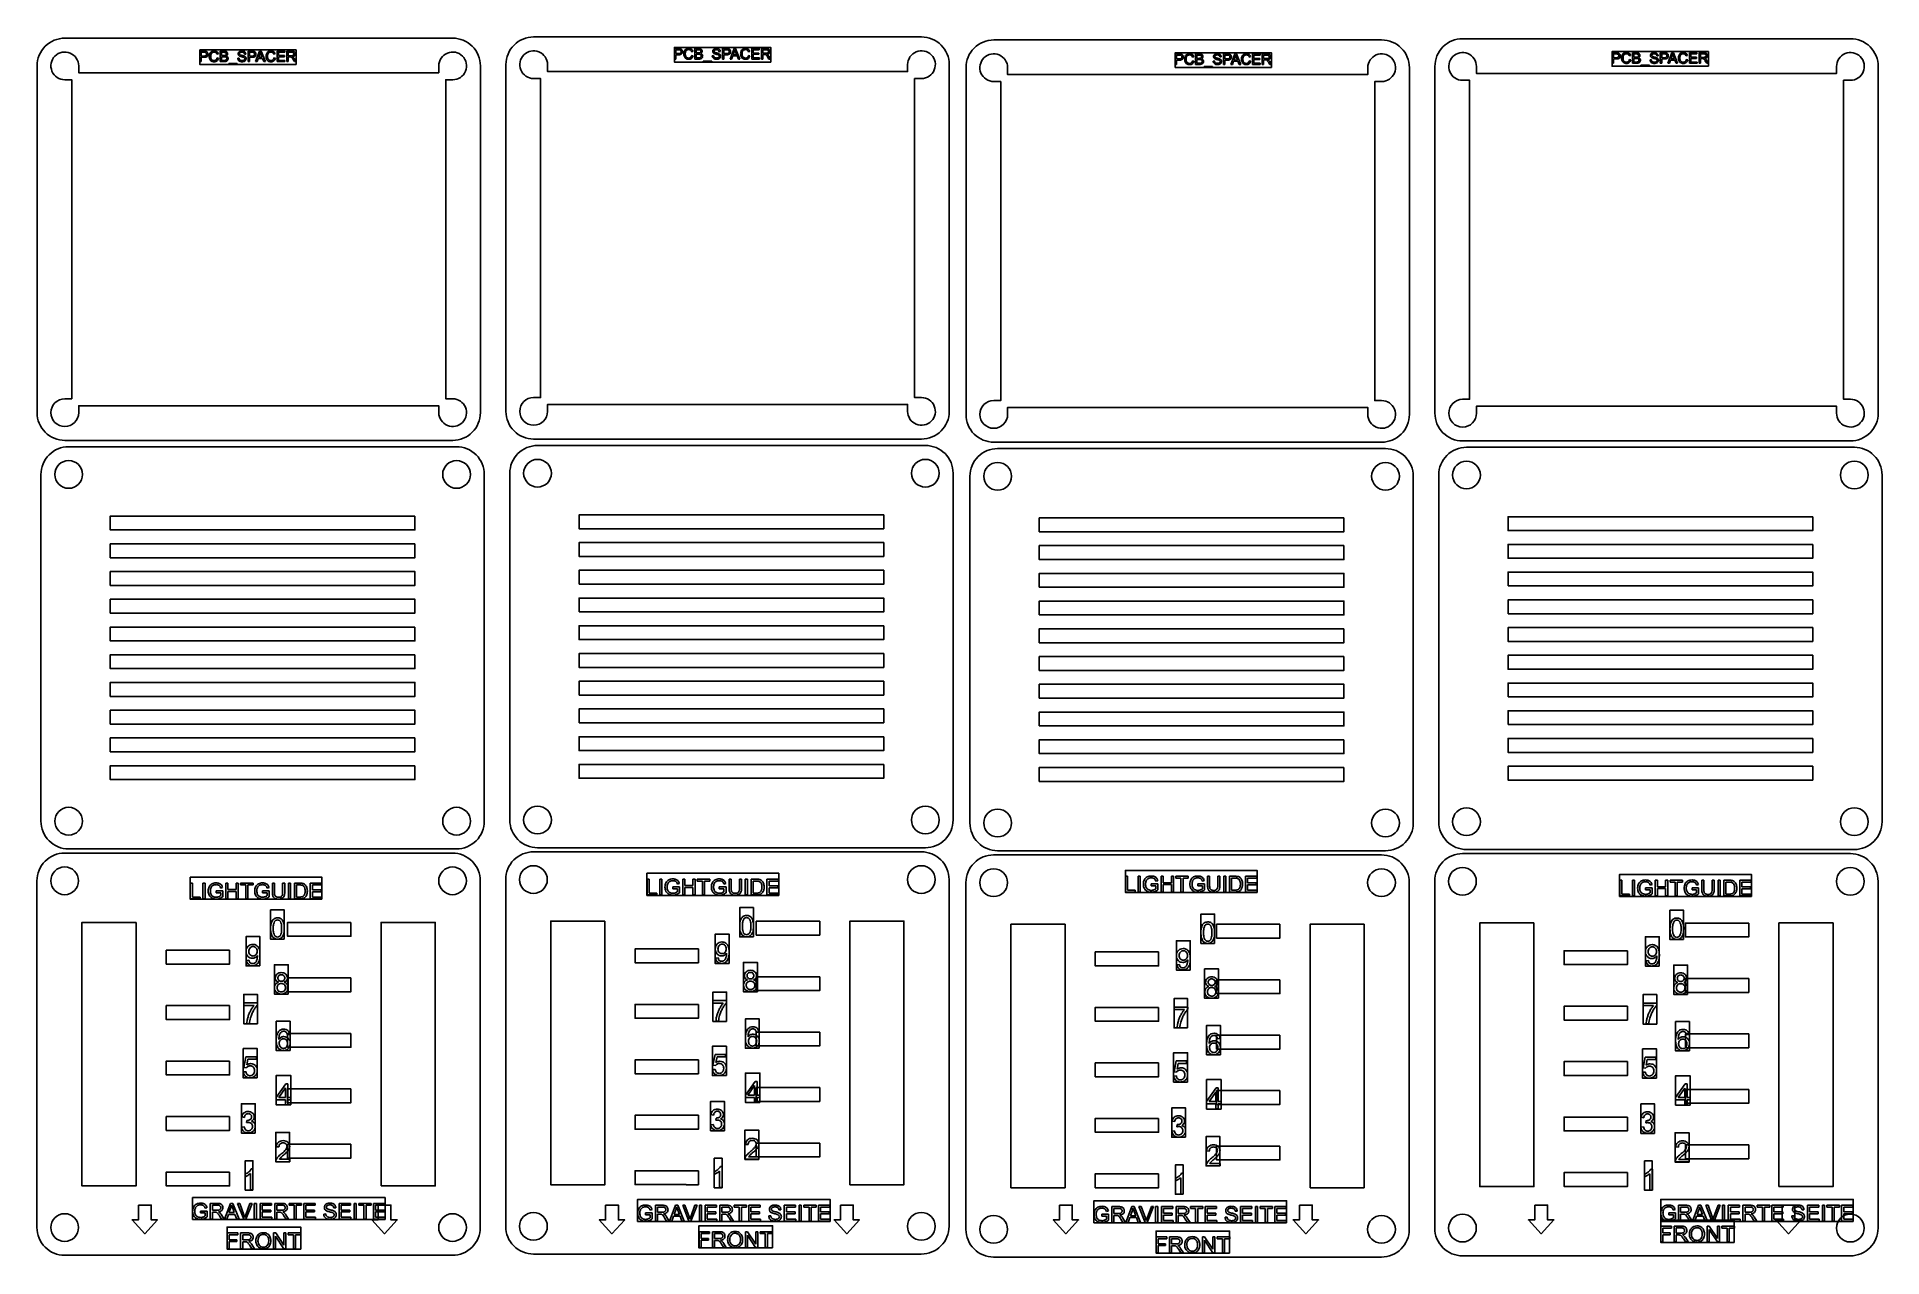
# Model space of a CAD drawing. Header units: millimetres. Extents: x -270 to -4, y 9 to 185.
import ezdxf

# ---------------------------------------------------------------- set-up
doc = ezdxf.new("R2010")
doc.units = ezdxf.units.MM
doc.layers.get('0').update_dxf_attribs({"linetype": 'CONTINUOUS'})

msp = doc.modelspace()

# ---------------------------------------------------------------- linework, layer by layer
for p, q in [((-246.39, 181.21), (-246.39, 182.72)), ((-246.39, 182.72), (-245.82, 182.72)), ((-246.19, 181.21), (-246.39, 181.21)), ((-245.81, 182.55), (-246.19, 182.55)), ((-246.19, 182.55), (-246.19, 182)), ((-246.19, 182), (-245.8, 182)), ((-245.8, 181.83), (-246.19, 181.83)), ((-246.19, 181.83), (-246.19, 181.21)), ((-243.73, 182.31), (-243.92, 182.26)), ((-243.9, 181.74), (-243.7, 181.69)), ((-243.46, 181.21), (-243.46, 182.72)), ((-243.46, 182.72), (-242.89, 182.72)), ((-242.88, 181.21), (-243.46, 181.21)), ((-242.96, 182.55), (-243.26, 182.55)), ((-243.26, 182.55), (-243.26, 182.09)), ((-243.26, 182.09), (-242.93, 182.09)), ((-242.91, 181.91), (-243.26, 181.91)), ((-243.26, 181.91), (-243.26, 181.39)), ((-243.26, 181.39), (-242.88, 181.39)), ((-240.93, 181.7), (-240.74, 181.71)), ((-239.77, 182.3), (-239.96, 182.28)), ((-239.45, 181.21), (-239.45, 182.72)), ((-239.45, 182.72), (-238.88, 182.72)), ((-239.25, 181.21), (-239.45, 181.21)), ((-238.86, 182.55), (-239.25, 182.55)), ((-239.25, 182.55), (-239.25, 182)), ((-239.25, 182), (-238.86, 182)), ((-238.86, 181.83), (-239.25, 181.83)), ((-239.25, 181.83), (-239.25, 181.21)), ((-238.36, 181.21), (-237.78, 182.72)), ((-238.15, 181.21), (-238.36, 181.21)), ((-237.99, 181.67), (-238.15, 181.21)), ((-237.35, 181.67), (-237.99, 181.67)), ((-237.76, 182.28), (-237.93, 181.83)), ((-237.93, 181.83), (-237.41, 181.83)), ((-237.78, 182.72), (-237.57, 182.72)), ((-237.57, 182.72), (-236.95, 181.21)), ((-237.41, 181.83), (-237.57, 182.25)), ((-237.17, 181.21), (-237.35, 181.67)), ((-236.95, 181.21), (-237.17, 181.21)), ((-235.53, 182.31), (-235.73, 182.26)), ((-235.71, 181.74), (-235.5, 181.69)), ((-235.25, 181.21), (-235.25, 182.72)), ((-235.25, 182.72), (-234.16, 182.72)), ((-234.12, 181.21), (-235.25, 181.21)), ((-234.16, 182.55), (-235.05, 182.55)), ((-235.05, 182.55), (-235.05, 182.08)), ((-235.05, 182.08), (-234.21, 182.08)), ((-234.21, 181.9), (-235.05, 181.9)), ((-235.05, 181.9), (-235.05, 181.39)), ((-235.05, 181.39), (-234.12, 181.39)), ((-234.21, 182.08), (-234.21, 181.9)), ((-234.16, 182.72), (-234.16, 182.55)), ((-234.12, 181.39), (-234.12, 181.21)), ((-233.84, 181.21), (-233.84, 182.72)), ((-233.84, 182.72), (-233.17, 182.72)), ((-233.64, 181.21), (-233.84, 181.21)), ((-233.16, 182.56), (-233.64, 182.56)), ((-233.64, 182.56), (-233.64, 182.06)), ((-233.64, 182.06), (-233.21, 182.06)), ((-233.41, 181.88), (-233.64, 181.88)), ((-233.64, 181.88), (-233.64, 181.21)), ((-232.76, 181.21), (-232.96, 181.52)), ((-232.77, 181.62), (-232.51, 181.21)), ((-232.51, 181.21), (-232.76, 181.21)), ((-177.94, 181.57), (-177.94, 183.09)), ((-177.94, 183.09), (-177.37, 183.09)), ((-177.74, 181.57), (-177.94, 181.57)), ((-177.35, 182.91), (-177.74, 182.91)), ((-177.74, 182.91), (-177.74, 182.37)), ((-177.74, 182.37), (-177.35, 182.37)), ((-177.35, 182.19), (-177.74, 182.19)), ((-177.74, 182.19), (-177.74, 181.57)), ((-175.27, 182.67), (-175.47, 182.62)), ((-175.45, 182.1), (-175.25, 182.05)), ((-175.01, 181.57), (-175.01, 183.09)), ((-175.01, 183.09), (-174.44, 183.09)), ((-174.43, 181.57), (-175.01, 181.57)), ((-174.51, 182.91), (-174.81, 182.91)), ((-174.81, 182.91), (-174.81, 182.45)), ((-174.81, 182.45), (-174.48, 182.45)), ((-174.46, 182.27), (-174.81, 182.27)), ((-174.81, 182.27), (-174.81, 181.75)), ((-174.81, 181.75), (-174.43, 181.75)), ((-173.78, 181.15), (-173.78, 181.28)), ((-173.78, 181.28), (-172.55, 181.28)), ((-172.55, 181.15), (-173.78, 181.15)), ((-172.55, 181.28), (-172.55, 181.15)), ((-172.48, 182.06), (-172.29, 182.07)), ((-171.32, 182.66), (-171.51, 182.64)), ((-171, 181.57), (-171, 183.09)), ((-171, 183.09), (-170.43, 183.09)), ((-170.8, 181.57), (-171, 181.57)), ((-170.41, 182.91), (-170.8, 182.91)), ((-170.8, 182.91), (-170.8, 182.37)), ((-170.8, 182.37), (-170.41, 182.37)), ((-170.41, 182.19), (-170.8, 182.19)), ((-170.8, 182.19), (-170.8, 181.57)), ((-169.91, 181.57), (-169.33, 183.09)), ((-169.7, 181.57), (-169.91, 181.57)), ((-169.53, 182.03), (-169.7, 181.57)), ((-168.9, 182.03), (-169.53, 182.03)), ((-169.31, 182.64), (-169.47, 182.19)), ((-169.47, 182.19), (-168.96, 182.19)), ((-169.33, 183.09), (-169.11, 183.09)), ((-168.96, 182.19), (-169.12, 182.61)), ((-169.11, 183.09), (-168.49, 181.57)), ((-168.72, 181.57), (-168.9, 182.03)), ((-168.49, 181.57), (-168.72, 181.57)), ((-167.08, 182.67), (-167.28, 182.62)), ((-167.25, 182.1), (-167.05, 182.05)), ((-166.8, 181.57), (-166.8, 183.09)), ((-166.8, 183.09), (-165.71, 183.09)), ((-165.67, 181.57), (-166.8, 181.57)), ((-165.71, 182.91), (-166.6, 182.91)), ((-166.6, 182.91), (-166.6, 182.44)), ((-166.6, 182.44), (-165.76, 182.44)), ((-165.76, 182.27), (-166.6, 182.27)), ((-166.6, 182.27), (-166.6, 181.75)), ((-166.6, 181.75), (-165.67, 181.75)), ((-165.76, 182.44), (-165.76, 182.27)), ((-165.71, 183.09), (-165.71, 182.91)), ((-165.67, 181.75), (-165.67, 181.57)), ((-165.39, 181.57), (-165.39, 183.09)), ((-165.39, 183.09), (-164.72, 183.09)), ((-165.19, 181.57), (-165.39, 181.57)), ((-164.71, 182.92), (-165.19, 182.92)), ((-165.19, 182.92), (-165.19, 182.42)), ((-165.19, 182.42), (-164.76, 182.42)), ((-164.96, 182.24), (-165.19, 182.24)), ((-165.19, 182.24), (-165.19, 181.57)), ((-164.31, 181.57), (-164.51, 181.89)), ((-164.32, 181.98), (-164.05, 181.57)), ((-164.05, 181.57), (-164.31, 181.57)), ((-105.7, 180.8), (-105.7, 182.32)), ((-105.7, 182.32), (-105.13, 182.32)), ((-105.11, 182.14), (-105.5, 182.14)), ((-105.5, 182.14), (-105.5, 181.6)), ((-105.5, 181.6), (-105.11, 181.6)), ((-105.11, 181.42), (-105.5, 181.42)), ((-105.5, 181.42), (-105.5, 180.8)), ((-103.03, 181.9), (-103.23, 181.86)), ((-103.21, 181.34), (-103, 181.29)), ((-102.77, 180.8), (-102.77, 182.32)), ((-102.77, 182.32), (-102.2, 182.32)), ((-102.26, 182.14), (-102.57, 182.14)), ((-102.57, 182.14), (-102.57, 181.68)), ((-102.57, 181.68), (-102.24, 181.68)), ((-102.22, 181.5), (-102.57, 181.5)), ((-102.57, 181.5), (-102.57, 180.98)), ((-100.24, 181.29), (-100.05, 181.31)), ((-99.08, 181.89), (-99.27, 181.88)), ((-98.76, 180.8), (-98.76, 182.32)), ((-98.76, 182.32), (-98.19, 182.32)), ((-98.17, 182.14), (-98.56, 182.14)), ((-98.56, 182.14), (-98.56, 181.6)), ((-98.56, 181.6), (-98.16, 181.6)), ((-98.17, 181.42), (-98.56, 181.42)), ((-98.56, 181.42), (-98.56, 180.8)), ((-97.67, 180.8), (-97.09, 182.32)), ((-97.29, 181.26), (-97.46, 180.8)), ((-96.66, 181.26), (-97.29, 181.26)), ((-97.06, 181.87), (-97.23, 181.43)), ((-97.23, 181.43), (-96.72, 181.43)), ((-97.09, 182.32), (-96.87, 182.32)), ((-96.72, 181.43), (-96.88, 181.85)), ((-96.87, 182.32), (-96.25, 180.8)), ((-96.48, 180.8), (-96.66, 181.26)), ((-94.83, 181.9), (-95.03, 181.86)), ((-95.01, 181.34), (-94.81, 181.29)), ((-94.56, 180.8), (-94.56, 182.32)), ((-94.56, 182.32), (-93.46, 182.32)), ((-93.46, 182.14), (-94.36, 182.14)), ((-94.36, 182.14), (-94.36, 181.68)), ((-94.36, 181.68), (-93.52, 181.68)), ((-93.52, 181.5), (-94.36, 181.5)), ((-94.36, 181.5), (-94.36, 180.98)), ((-93.52, 181.68), (-93.52, 181.5)), ((-93.46, 182.32), (-93.46, 182.14)), ((-93.15, 180.8), (-93.15, 182.32)), ((-93.15, 182.32), (-92.48, 182.32)), ((-92.47, 182.15), (-92.95, 182.15)), ((-92.95, 182.15), (-92.95, 181.65)), ((-92.95, 181.65), (-92.52, 181.65)), ((-92.71, 181.48), (-92.95, 181.48)), ((-92.95, 181.48), (-92.95, 180.8)), ((-92.06, 180.8), (-92.26, 181.12)), ((-92.08, 181.22), (-91.81, 180.8)), ((-42.67, 180.97), (-42.67, 182.49)), ((-42.67, 182.49), (-42.1, 182.49)), ((-42.09, 182.31), (-42.47, 182.31)), ((-42.47, 182.31), (-42.47, 181.77)), ((-42.47, 181.77), (-42.08, 181.77)), ((-42.08, 181.59), (-42.47, 181.59)), ((-42.47, 181.59), (-42.47, 180.97)), ((-40.01, 182.07), (-40.2, 182.03)), ((-40.18, 181.51), (-39.98, 181.45)), ((-39.74, 180.97), (-39.74, 182.49)), ((-39.74, 182.49), (-39.17, 182.49)), ((-39.24, 182.31), (-39.54, 182.31)), ((-39.54, 182.31), (-39.54, 181.85)), ((-39.54, 181.85), (-39.21, 181.85)), ((-39.19, 181.67), (-39.54, 181.67)), ((-39.54, 181.67), (-39.54, 181.15)), ((-39.54, 181.15), (-39.16, 181.15)), ((-37.21, 181.46), (-37.02, 181.48)), ((-36.05, 182.06), (-36.24, 182.05)), ((-35.73, 180.97), (-35.73, 182.49)), ((-35.73, 182.49), (-35.16, 182.49)), ((-35.14, 182.31), (-35.53, 182.31)), ((-35.53, 182.31), (-35.53, 181.77)), ((-35.53, 181.77), (-35.14, 181.77)), ((-35.14, 181.59), (-35.53, 181.59)), ((-35.53, 181.59), (-35.53, 180.97)), ((-34.64, 180.97), (-34.06, 182.49)), ((-34.26, 181.43), (-34.43, 180.97)), ((-33.63, 181.43), (-34.26, 181.43)), ((-34.04, 182.04), (-34.21, 181.6)), ((-34.21, 181.6), (-33.69, 181.6)), ((-34.06, 182.49), (-33.85, 182.49)), ((-33.85, 182.49), (-33.23, 180.97)), ((-33.69, 181.6), (-33.85, 182.02)), ((-33.45, 180.97), (-33.63, 181.43)), ((-31.81, 182.07), (-32.01, 182.03)), ((-31.98, 181.51), (-31.78, 181.45)), ((-31.53, 180.97), (-31.53, 182.49)), ((-31.53, 182.49), (-30.44, 182.49)), ((-30.44, 182.31), (-31.33, 182.31)), ((-31.33, 182.31), (-31.33, 181.85)), ((-31.33, 181.85), (-30.49, 181.85)), ((-30.49, 181.67), (-31.33, 181.67)), ((-31.33, 181.67), (-31.33, 181.15)), ((-31.33, 181.15), (-30.4, 181.15)), ((-30.49, 181.85), (-30.49, 181.67)), ((-30.44, 182.49), (-30.44, 182.31)), ((-30.4, 181.15), (-30.4, 180.97)), ((-30.12, 180.97), (-30.12, 182.49)), ((-30.12, 182.49), (-29.45, 182.49)), ((-29.44, 182.32), (-29.92, 182.32)), ((-29.92, 182.32), (-29.92, 181.82)), ((-29.92, 181.82), (-29.49, 181.82)), ((-29.69, 181.65), (-29.92, 181.65)), ((-29.92, 181.65), (-29.92, 180.97)), ((-29.04, 180.97), (-29.24, 181.29)), ((-29.05, 181.39), (-28.79, 180.97)), ((-242.24, 180.79), (-242.24, 180.92)), ((-242.24, 180.92), (-241, 180.92)), ((-241, 180.79), (-242.24, 180.79)), ((-241, 180.92), (-241, 180.79)), ((-105.5, 180.8), (-105.7, 180.8)), ((-102.19, 180.8), (-102.77, 180.8)), ((-102.57, 180.98), (-102.19, 180.98)), ((-101.54, 180.38), (-101.54, 180.52)), ((-101.54, 180.52), (-100.31, 180.52)), ((-100.31, 180.38), (-101.54, 180.38)), ((-100.31, 180.52), (-100.31, 180.38)), ((-98.56, 180.8), (-98.76, 180.8)), ((-97.46, 180.8), (-97.67, 180.8)), ((-96.25, 180.8), (-96.48, 180.8)), ((-93.43, 180.8), (-94.56, 180.8)), ((-94.36, 180.98), (-93.43, 180.98)), ((-93.43, 180.98), (-93.43, 180.8)), ((-92.95, 180.8), (-93.15, 180.8)), ((-91.81, 180.8), (-92.06, 180.8)), ((-42.47, 180.97), (-42.67, 180.97)), ((-39.16, 180.97), (-39.74, 180.97)), ((-38.52, 180.55), (-38.52, 180.69)), ((-38.52, 180.69), (-37.28, 180.69)), ((-37.28, 180.55), (-38.52, 180.55)), ((-37.28, 180.69), (-37.28, 180.55)), ((-35.53, 180.97), (-35.73, 180.97)), ((-34.43, 180.97), (-34.64, 180.97)), ((-33.23, 180.97), (-33.45, 180.97)), ((-30.4, 180.97), (-31.53, 180.97)), ((-29.92, 180.97), (-30.12, 180.97)), ((-28.79, 180.97), (-29.04, 180.97)), ((-247.78, 60.42), (-247.78, 62.69)), ((-247.78, 62.69), (-247.48, 62.69)), ((-247.48, 62.69), (-247.48, 60.69)), ((-245.95, 60.42), (-245.95, 62.69)), ((-245.95, 62.69), (-245.65, 62.69)), ((-245.65, 62.69), (-245.65, 60.42)), ((-244.06, 61.31), (-244.06, 61.58)), ((-244.06, 61.58), (-243.09, 61.58)), ((-243.39, 61.31), (-244.06, 61.31)), ((-243.13, 62.06), (-243.4, 61.98)), ((-243.39, 60.89), (-243.39, 61.31)), ((-243.09, 61.58), (-243.09, 60.74)), ((-242.64, 60.42), (-242.64, 62.69)), ((-242.64, 62.69), (-242.34, 62.69)), ((-242.34, 62.69), (-242.34, 61.76)), ((-242.34, 61.76), (-241.16, 61.76)), ((-241.16, 61.49), (-242.34, 61.49)), ((-242.34, 61.49), (-242.34, 60.42)), ((-241.16, 61.76), (-241.16, 62.69)), ((-241.16, 62.69), (-240.86, 62.69)), ((-241.16, 60.42), (-241.16, 61.49)), ((-240.86, 62.69), (-240.86, 60.42)), ((-240.53, 62.43), (-240.53, 62.69)), ((-240.53, 62.69), (-238.73, 62.69)), ((-239.78, 62.43), (-240.53, 62.43)), ((-239.78, 60.42), (-239.78, 62.43)), ((-238.73, 62.43), (-239.48, 62.43)), ((-239.48, 62.43), (-239.48, 60.42)), ((-238.73, 62.69), (-238.73, 62.43)), ((-237.35, 61.31), (-237.35, 61.58)), ((-237.35, 61.58), (-236.39, 61.58)), ((-236.69, 61.31), (-237.35, 61.31)), ((-236.42, 62.06), (-236.7, 61.98)), ((-236.69, 60.89), (-236.69, 61.31)), ((-236.39, 61.58), (-236.39, 60.74)), ((-235.94, 61.38), (-235.94, 62.69)), ((-235.94, 62.69), (-235.64, 62.69)), ((-235.64, 62.69), (-235.64, 61.38)), ((-234.46, 62.69), (-234.16, 62.69)), ((-234.46, 61.38), (-234.46, 62.69)), ((-234.16, 62.69), (-234.16, 61.38)), ((-233.6, 60.42), (-233.6, 62.69)), ((-233.6, 62.69), (-233.3, 62.69)), ((-233.3, 62.69), (-233.3, 60.42)), ((-232.77, 60.42), (-232.77, 62.69)), ((-232.77, 62.69), (-231.99, 62.69)), ((-231.99, 62.43), (-232.47, 62.43)), ((-232.47, 62.43), (-232.47, 60.69)), ((-230.47, 60.42), (-230.47, 62.69)), ((-230.47, 62.69), (-228.83, 62.69)), ((-228.83, 62.43), (-230.17, 62.43)), ((-230.17, 62.43), (-230.17, 61.73)), ((-230.17, 61.73), (-228.92, 61.73)), ((-228.92, 61.46), (-230.17, 61.46)), ((-230.17, 61.46), (-230.17, 60.69)), ((-228.92, 61.73), (-228.92, 61.46)), ((-228.83, 62.69), (-228.83, 62.43)), ((-181.89, 60.99), (-181.89, 63.27)), ((-181.89, 63.27), (-181.59, 63.27)), ((-181.59, 63.27), (-181.59, 61.26)), ((-181.59, 61.26), (-180.47, 61.26)), ((-180.47, 61.26), (-180.47, 60.99)), ((-180.06, 60.99), (-180.06, 63.27)), ((-180.06, 63.27), (-179.76, 63.27)), ((-179.76, 63.27), (-179.76, 60.99)), ((-178.17, 61.88), (-178.17, 62.15)), ((-178.17, 62.15), (-177.21, 62.15)), ((-177.5, 61.88), (-178.17, 61.88)), ((-177.24, 62.63), (-177.51, 62.56)), ((-177.5, 61.46), (-177.5, 61.88)), ((-177.21, 62.15), (-177.21, 61.31)), ((-176.75, 60.99), (-176.75, 63.27)), ((-176.75, 63.27), (-176.45, 63.27)), ((-176.45, 63.27), (-176.45, 62.33)), ((-176.45, 62.33), (-175.27, 62.33)), ((-175.27, 62.06), (-176.45, 62.06)), ((-176.45, 62.06), (-176.45, 60.99)), ((-175.27, 62.33), (-175.27, 63.27)), ((-175.27, 63.27), (-174.97, 63.27)), ((-175.27, 60.99), (-175.27, 62.06)), ((-174.97, 63.27), (-174.97, 60.99)), ((-174.64, 63), (-174.64, 63.27)), ((-174.64, 63.27), (-172.84, 63.27)), ((-173.89, 63), (-174.64, 63)), ((-173.89, 60.99), (-173.89, 63)), ((-172.84, 63), (-173.59, 63)), ((-173.59, 63), (-173.59, 60.99)), ((-172.84, 63.27), (-172.84, 63)), ((-171.47, 61.88), (-171.47, 62.15)), ((-171.47, 62.15), (-170.5, 62.15)), ((-170.8, 61.88), (-171.47, 61.88)), ((-170.54, 62.63), (-170.81, 62.56)), ((-170.8, 61.46), (-170.8, 61.88)), ((-170.5, 62.15), (-170.5, 61.31)), ((-170.06, 61.95), (-170.06, 63.27)), ((-170.06, 63.27), (-169.76, 63.27)), ((-169.76, 63.27), (-169.76, 61.95)), ((-168.57, 63.27), (-168.27, 63.27)), ((-168.57, 61.95), (-168.57, 63.27)), ((-168.27, 63.27), (-168.27, 61.95)), ((-167.72, 60.99), (-167.72, 63.27)), ((-167.72, 63.27), (-167.42, 63.27)), ((-167.42, 63.27), (-167.42, 60.99)), ((-166.89, 60.99), (-166.89, 63.27)), ((-166.89, 63.27), (-166.1, 63.27)), ((-166.11, 63), (-166.58, 63)), ((-166.58, 63), (-166.58, 61.26)), ((-166.58, 61.26), (-166.1, 61.26)), ((-164.59, 60.99), (-164.59, 63.27)), ((-164.59, 63.27), (-162.94, 63.27)), ((-162.94, 63), (-164.29, 63)), ((-164.29, 63), (-164.29, 62.3)), ((-164.29, 62.3), (-163.03, 62.3)), ((-163.03, 62.03), (-164.29, 62.03)), ((-164.29, 62.03), (-164.29, 61.26)), ((-164.29, 61.26), (-162.89, 61.26)), ((-163.03, 62.3), (-163.03, 62.03)), ((-162.94, 63.27), (-162.94, 63)), ((-162.89, 61.26), (-162.89, 60.99)), ((-112.88, 61.41), (-112.88, 63.69)), ((-112.88, 63.69), (-112.58, 63.69)), ((-111.46, 61.41), (-112.88, 61.41)), ((-112.58, 63.69), (-112.58, 61.68)), ((-112.58, 61.68), (-111.46, 61.68)), ((-111.46, 61.68), (-111.46, 61.41)), ((-111.05, 61.41), (-111.05, 63.69)), ((-111.05, 63.69), (-110.75, 63.69)), ((-110.75, 61.41), (-111.05, 61.41)), ((-110.75, 63.69), (-110.75, 61.41)), ((-109.16, 62.3), (-109.16, 62.57)), ((-109.16, 62.57), (-108.19, 62.57)), ((-108.49, 62.3), (-109.16, 62.3)), ((-108.23, 63.05), (-108.5, 62.98)), ((-108.49, 61.88), (-108.49, 62.3)), ((-108.19, 62.57), (-108.19, 61.73)), ((-107.74, 61.41), (-107.74, 63.69)), ((-107.74, 63.69), (-107.44, 63.69)), ((-107.44, 61.41), (-107.74, 61.41)), ((-107.44, 63.69), (-107.44, 62.75)), ((-107.44, 62.75), (-106.26, 62.75)), ((-106.26, 62.48), (-107.44, 62.48)), ((-107.44, 62.48), (-107.44, 61.41)), ((-106.26, 62.75), (-106.26, 63.69)), ((-106.26, 63.69), (-105.96, 63.69)), ((-106.26, 61.41), (-106.26, 62.48)), ((-105.96, 61.41), (-106.26, 61.41)), ((-105.96, 63.69), (-105.96, 61.41)), ((-105.63, 63.42), (-105.63, 63.69)), ((-105.63, 63.69), (-103.83, 63.69)), ((-104.88, 63.42), (-105.63, 63.42)), ((-104.88, 61.41), (-104.88, 63.42)), ((-104.58, 61.41), (-104.88, 61.41)), ((-103.83, 63.42), (-104.58, 63.42)), ((-104.58, 63.42), (-104.58, 61.41)), ((-103.83, 63.69), (-103.83, 63.42)), ((-102.45, 62.3), (-102.45, 62.57)), ((-102.45, 62.57), (-101.49, 62.57)), ((-101.79, 62.3), (-102.45, 62.3)), ((-101.53, 63.05), (-101.8, 62.98)), ((-101.79, 61.88), (-101.79, 62.3)), ((-101.49, 62.57), (-101.49, 61.73)), ((-101.04, 62.37), (-101.04, 63.69)), ((-101.04, 63.69), (-100.74, 63.69)), ((-100.74, 63.69), (-100.74, 62.37)), ((-99.56, 63.69), (-99.26, 63.69)), ((-99.56, 62.37), (-99.56, 63.69)), ((-99.26, 63.69), (-99.26, 62.37)), ((-98.7, 61.41), (-98.7, 63.69)), ((-98.7, 63.69), (-98.4, 63.69)), ((-98.4, 61.41), (-98.7, 61.41)), ((-98.4, 63.69), (-98.4, 61.41)), ((-97.87, 61.41), (-97.87, 63.69)), ((-97.87, 63.69), (-97.09, 63.69)), ((-97.05, 61.41), (-97.87, 61.41)), ((-97.09, 63.42), (-97.57, 63.42)), ((-97.57, 63.42), (-97.57, 61.68)), ((-97.57, 61.68), (-97.09, 61.68)), ((-95.57, 61.41), (-95.57, 63.69)), ((-95.57, 63.69), (-93.93, 63.69)), ((-93.88, 61.41), (-95.57, 61.41)), ((-93.93, 63.42), (-95.27, 63.42)), ((-95.27, 63.42), (-95.27, 62.72)), ((-95.27, 62.72), (-94.02, 62.72)), ((-94.02, 62.45), (-95.27, 62.45)), ((-95.27, 62.45), (-95.27, 61.68)), ((-95.27, 61.68), (-93.88, 61.68)), ((-94.02, 62.72), (-94.02, 62.45)), ((-93.93, 63.69), (-93.93, 63.42)), ((-93.88, 61.68), (-93.88, 61.41)), ((-41.59, 60.84), (-41.59, 63.11)), ((-41.59, 63.11), (-41.28, 63.11)), ((-41.28, 63.11), (-41.28, 61.11)), ((-39.76, 60.84), (-39.76, 63.11)), ((-39.76, 63.11), (-39.46, 63.11)), ((-39.46, 63.11), (-39.46, 60.84)), ((-37.86, 61.73), (-37.86, 62)), ((-37.86, 62), (-36.9, 62)), ((-37.19, 61.73), (-37.86, 61.73)), ((-36.93, 62.48), (-37.2, 62.4)), ((-37.19, 61.31), (-37.19, 61.73)), ((-36.9, 62), (-36.9, 61.16)), ((-36.45, 60.84), (-36.45, 63.11)), ((-36.45, 63.11), (-36.15, 63.11)), ((-36.15, 63.11), (-36.15, 62.18)), ((-36.15, 62.18), (-34.96, 62.18)), ((-34.96, 61.91), (-36.15, 61.91)), ((-36.15, 61.91), (-36.15, 60.84)), ((-34.96, 62.18), (-34.96, 63.11)), ((-34.96, 63.11), (-34.66, 63.11)), ((-34.96, 60.84), (-34.96, 61.91)), ((-34.66, 63.11), (-34.66, 60.84)), ((-34.33, 62.84), (-34.33, 63.11)), ((-34.33, 63.11), (-32.53, 63.11)), ((-33.58, 62.84), (-34.33, 62.84)), ((-33.58, 60.84), (-33.58, 62.84)), ((-32.53, 62.84), (-33.28, 62.84)), ((-33.28, 62.84), (-33.28, 60.84)), ((-32.53, 63.11), (-32.53, 62.84)), ((-31.16, 61.73), (-31.16, 62)), ((-31.16, 62), (-30.2, 62)), ((-30.49, 61.73), (-31.16, 61.73)), ((-30.23, 62.48), (-30.5, 62.4)), ((-30.49, 61.31), (-30.49, 61.73)), ((-30.2, 62), (-30.2, 61.16)), ((-29.75, 61.8), (-29.75, 63.11)), ((-29.75, 63.11), (-29.45, 63.11)), ((-29.45, 63.11), (-29.45, 61.8)), ((-28.26, 63.11), (-27.96, 63.11)), ((-28.26, 61.8), (-28.26, 63.11)), ((-27.96, 63.11), (-27.96, 61.8)), ((-27.41, 60.84), (-27.41, 63.11)), ((-27.41, 63.11), (-27.11, 63.11)), ((-27.11, 63.11), (-27.11, 60.84)), ((-26.58, 60.84), (-26.58, 63.11)), ((-26.58, 63.11), (-25.8, 63.11)), ((-25.8, 62.84), (-26.28, 62.84)), ((-26.28, 62.84), (-26.28, 61.11)), ((-24.28, 60.84), (-24.28, 63.11)), ((-24.28, 63.11), (-22.64, 63.11)), ((-22.64, 62.84), (-23.98, 62.84)), ((-23.98, 62.84), (-23.98, 62.15)), ((-23.98, 62.15), (-22.72, 62.15)), ((-22.72, 61.88), (-23.98, 61.88)), ((-23.98, 61.88), (-23.98, 61.11)), ((-22.72, 62.15), (-22.72, 61.88)), ((-22.64, 63.11), (-22.64, 62.84)), ((-246.36, 60.42), (-247.78, 60.42)), ((-247.48, 60.69), (-246.36, 60.69)), ((-246.36, 60.69), (-246.36, 60.42)), ((-245.65, 60.42), (-245.95, 60.42)), ((-242.34, 60.42), (-242.64, 60.42)), ((-240.86, 60.42), (-241.16, 60.42)), ((-239.48, 60.42), (-239.78, 60.42)), ((-233.3, 60.42), (-233.6, 60.42)), ((-231.95, 60.42), (-232.77, 60.42)), ((-232.47, 60.69), (-231.99, 60.69)), ((-228.78, 60.42), (-230.47, 60.42)), ((-230.17, 60.69), (-228.78, 60.69)), ((-228.78, 60.69), (-228.78, 60.42)), ((-180.47, 60.99), (-181.89, 60.99)), ((-179.76, 60.99), (-180.06, 60.99)), ((-176.45, 60.99), (-176.75, 60.99)), ((-174.97, 60.99), (-175.27, 60.99)), ((-173.59, 60.99), (-173.89, 60.99)), ((-167.42, 60.99), (-167.72, 60.99)), ((-166.07, 60.99), (-166.89, 60.99)), ((-162.89, 60.99), (-164.59, 60.99)), ((-40.17, 60.84), (-41.59, 60.84)), ((-41.28, 61.11), (-40.17, 61.11)), ((-40.17, 61.11), (-40.17, 60.84)), ((-39.46, 60.84), (-39.76, 60.84)), ((-36.15, 60.84), (-36.45, 60.84)), ((-34.66, 60.84), (-34.96, 60.84)), ((-33.28, 60.84), (-33.58, 60.84)), ((-27.11, 60.84), (-27.41, 60.84)), ((-25.76, 60.84), (-26.58, 60.84)), ((-26.28, 61.11), (-25.79, 61.11)), ((-22.58, 60.84), (-24.28, 60.84)), ((-23.98, 61.11), (-22.58, 61.11)), ((-22.58, 61.11), (-22.58, 60.84)), ((-239.66, 51.52), (-239.31, 51.56)), ((-171.99, 51.86), (-171.63, 51.9)), ((-105.47, 50.92), (-105.11, 50.95)), ((-37.81, 51.49), (-37.45, 51.52)), ((-240.05, 45.05), (-240.05, 45.41)), ((-240.05, 45.41), (-238.09, 45.41)), ((-238.09, 45.41), (-238.09, 45.12)), ((-172.38, 45.39), (-172.38, 45.75)), ((-172.38, 45.75), (-170.42, 45.75)), ((-170.9, 45.39), (-172.38, 45.39)), ((-170.42, 45.75), (-170.42, 45.46)), ((-38.2, 45.02), (-38.2, 45.37)), ((-38.2, 45.37), (-36.24, 45.37)), ((-36.24, 45.37), (-36.24, 45.08)), ((-238.57, 45.05), (-240.05, 45.05)), ((-171.57, 42.76), (-171.96, 42.76)), ((-105.86, 44.45), (-105.86, 44.81)), ((-105.86, 44.81), (-103.9, 44.81)), ((-104.37, 44.45), (-105.86, 44.45)), ((-103.9, 44.81), (-103.9, 44.52)), ((-36.71, 45.02), (-38.2, 45.02)), ((-239.25, 42.42), (-239.63, 42.42)), ((-233.43, 40.88), (-233.8, 40.85)), ((-165.76, 41.22), (-166.13, 41.2)), ((-105.05, 41.82), (-105.43, 41.82)), ((-99.23, 40.28), (-99.6, 40.25)), ((-37.39, 42.38), (-37.78, 42.38)), ((-31.57, 40.85), (-31.94, 40.82)), ((-240.05, 36.08), (-239.76, 37.64)), ((-239.76, 37.64), (-238.25, 37.64)), ((-239.46, 37.29), (-239.63, 36.47)), ((-238.25, 37.29), (-239.46, 37.29)), ((-238.25, 37.64), (-238.25, 37.29)), ((-172.38, 36.43), (-172.09, 37.98)), ((-172.09, 37.98), (-170.58, 37.98)), ((-171.79, 37.63), (-171.95, 36.81)), ((-170.58, 37.63), (-171.79, 37.63)), ((-170.58, 37.98), (-170.58, 37.63)), ((-38.2, 36.05), (-37.91, 37.61)), ((-37.91, 37.61), (-36.4, 37.61)), ((-36.4, 37.61), (-36.4, 37.25)), ((-240.12, 35.45), (-239.73, 35.48)), ((-239.7, 36.04), (-240.05, 36.08)), ((-172.45, 35.79), (-172.06, 35.82)), ((-172.03, 36.38), (-172.38, 36.43)), ((-105.92, 34.84), (-105.53, 34.88)), ((-105.86, 35.48), (-105.56, 37.04)), ((-105.51, 35.44), (-105.86, 35.48)), ((-105.56, 37.04), (-104.06, 37.04)), ((-105.27, 36.68), (-105.43, 35.87)), ((-104.06, 36.68), (-105.27, 36.68)), ((-104.06, 37.04), (-104.06, 36.68)), ((-38.27, 35.41), (-37.88, 35.44)), ((-37.85, 36), (-38.2, 36.05)), ((-37.61, 37.25), (-37.77, 36.44)), ((-36.4, 37.25), (-37.61, 37.25)), ((-235.38, 31.79), (-233.99, 33.76)), ((-234.06, 33.16), (-235.01, 31.79)), ((-234.06, 31.79), (-234.06, 33.16)), ((-233.99, 33.76), (-233.69, 33.76)), ((-233.69, 33.76), (-233.69, 31.79)), ((-167.7, 32.13), (-166.32, 34.1)), ((-167.7, 31.79), (-167.7, 32.13)), ((-166.39, 33.5), (-167.34, 32.13)), ((-167.34, 32.13), (-166.39, 32.13)), ((-166.39, 32.13), (-166.39, 33.5)), ((-166.32, 34.1), (-166.02, 34.1)), ((-166.02, 34.1), (-166.02, 32.13)), ((-166.02, 32.13), (-165.61, 32.13)), ((-165.61, 32.13), (-165.61, 31.79)), ((-101.18, 31.19), (-99.8, 33.15)), ((-99.86, 32.55), (-100.81, 31.19)), ((-99.86, 31.19), (-99.86, 32.55)), ((-99.8, 33.15), (-99.49, 33.15)), ((-99.49, 33.15), (-99.49, 31.19)), ((-33.52, 31.76), (-32.14, 33.72)), ((-32.21, 33.12), (-33.16, 31.76)), ((-32.21, 31.76), (-32.21, 33.12)), ((-32.14, 33.72), (-31.84, 33.72)), ((-31.84, 33.72), (-31.84, 31.76)), ((-235.38, 31.45), (-235.38, 31.79)), ((-234.06, 31.45), (-235.38, 31.45)), ((-235.01, 31.79), (-234.06, 31.79)), ((-234.06, 30.72), (-234.06, 31.45)), ((-233.69, 30.72), (-234.06, 30.72)), ((-233.69, 31.79), (-233.28, 31.79)), ((-233.28, 31.45), (-233.69, 31.45)), ((-233.69, 31.45), (-233.69, 30.72)), ((-233.28, 31.79), (-233.28, 31.45)), ((-172.31, 29.24), (-172.68, 29.3)), ((-166.39, 31.79), (-167.7, 31.79)), ((-166.39, 31.07), (-166.39, 31.79)), ((-166.02, 31.07), (-166.39, 31.07)), ((-165.61, 31.79), (-166.02, 31.79)), ((-166.02, 31.79), (-166.02, 31.07)), ((-101.18, 30.85), (-101.18, 31.19)), ((-99.86, 30.85), (-101.18, 30.85)), ((-100.81, 31.19), (-99.86, 31.19)), ((-99.86, 30.12), (-99.86, 30.85)), ((-99.49, 30.12), (-99.86, 30.12)), ((-99.49, 31.19), (-99.08, 31.19)), ((-99.08, 30.85), (-99.49, 30.85)), ((-99.49, 30.85), (-99.49, 30.12)), ((-99.08, 31.19), (-99.08, 30.85)), ((-33.52, 31.41), (-33.52, 31.76)), ((-32.21, 31.41), (-33.52, 31.41)), ((-33.16, 31.76), (-32.21, 31.76)), ((-32.21, 30.69), (-32.21, 31.41)), ((-31.84, 30.69), (-32.21, 30.69)), ((-31.84, 31.76), (-31.43, 31.76)), ((-31.43, 31.41), (-31.84, 31.41)), ((-31.84, 31.41), (-31.84, 30.69)), ((-31.43, 31.76), (-31.43, 31.41)), ((-240.39, 27.5), (-240.02, 27.55)), ((-239.98, 28.89), (-240.35, 28.96)), ((-239.65, 28.14), (-239.61, 28.46)), ((-172.71, 27.84), (-172.34, 27.89)), ((-171.98, 28.48), (-171.94, 28.81)), ((-106.19, 26.9), (-105.82, 26.95)), ((-105.78, 28.29), (-106.15, 28.36)), ((-105.46, 27.53), (-105.42, 27.86)), ((-38.53, 27.47), (-38.16, 27.52)), ((-38.12, 28.86), (-38.5, 28.92)), ((-37.8, 28.1), (-37.76, 28.43)), ((-234.99, 24.63), (-235.37, 24.67)), ((-167.31, 24.98), (-167.7, 25.01)), ((-100.79, 24.03), (-101.17, 24.07)), ((-33.13, 24.6), (-33.51, 24.64)), ((-238.98, 21.47), (-238.74, 21.47)), ((-238.74, 21.47), (-238.74, 18.43)), ((-233.44, 22.51), (-235.44, 22.51)), ((-234.92, 22.86), (-233.44, 22.86)), ((-233.44, 22.86), (-233.44, 22.51)), ((-171.3, 21.82), (-171.06, 21.82)), ((-171.06, 21.82), (-171.06, 18.77)), ((-165.76, 22.85), (-167.77, 22.85)), ((-167.25, 23.21), (-165.76, 23.21)), ((-165.76, 23.21), (-165.76, 22.85)), ((-99.24, 21.9), (-101.24, 21.9)), ((-100.73, 22.26), (-99.24, 22.26)), ((-99.24, 22.26), (-99.24, 21.9)), ((-37.12, 21.44), (-36.88, 21.44)), ((-36.88, 21.44), (-36.88, 18.39)), ((-31.58, 22.47), (-33.58, 22.47)), ((-33.07, 22.83), (-31.58, 22.83)), ((-31.58, 22.83), (-31.58, 22.47)), ((-239.85, 20.35), (-239.85, 20.71)), ((-239.11, 18.43), (-239.11, 20.8)), ((-172.18, 20.69), (-172.18, 21.05)), ((-171.44, 18.77), (-171.44, 21.14)), ((-171.06, 18.77), (-171.44, 18.77)), ((-105.66, 19.75), (-105.66, 20.11)), ((-104.91, 17.83), (-104.91, 20.2)), ((-104.78, 20.87), (-104.54, 20.87)), ((-104.54, 20.87), (-104.54, 17.83)), ((-38, 20.32), (-38, 20.68)), ((-37.25, 18.39), (-37.25, 20.77)), ((-244.89, 14.23), (-244.89, 16.5)), ((-244.89, 16.5), (-243.88, 16.5)), ((-243.87, 16.25), (-244.59, 16.25)), ((-244.59, 16.25), (-244.59, 15.5)), ((-242.85, 14.23), (-241.98, 16.5)), ((-241.98, 16.5), (-241.66, 16.5)), ((-241.66, 16.5), (-240.73, 14.23)), ((-240.07, 14.23), (-240.95, 16.5)), ((-240.95, 16.5), (-240.63, 16.5)), ((-240.63, 16.5), (-240.04, 14.85)), ((-239.79, 14.85), (-239.18, 16.5)), ((-238.87, 16.5), (-239.76, 14.23)), ((-239.18, 16.5), (-238.87, 16.5)), ((-238.74, 18.43), (-239.11, 18.43)), ((-238.55, 14.23), (-238.55, 16.5)), ((-238.55, 16.5), (-238.25, 16.5)), ((-238.25, 16.5), (-238.25, 14.23)), ((-237.72, 14.23), (-237.72, 16.5)), ((-237.72, 16.5), (-236.07, 16.5)), ((-236.07, 16.23), (-237.41, 16.23)), ((-237.41, 16.23), (-237.41, 15.53)), ((-236.07, 16.5), (-236.07, 16.23)), ((-235.6, 14.23), (-235.6, 16.5)), ((-235.6, 16.5), (-234.59, 16.5)), ((-234.58, 16.25), (-235.3, 16.25)), ((-235.3, 16.25), (-235.3, 15.5)), ((-233.54, 16.23), (-233.54, 16.5)), ((-233.54, 16.5), (-231.74, 16.5)), ((-232.79, 16.23), (-233.54, 16.23)), ((-232.79, 14.23), (-232.79, 16.23)), ((-231.74, 16.23), (-232.49, 16.23)), ((-232.49, 16.23), (-232.49, 14.23)), ((-231.74, 16.5), (-231.74, 16.23)), ((-231.42, 14.23), (-231.42, 16.5)), ((-231.42, 16.5), (-229.78, 16.5)), ((-229.78, 16.23), (-231.12, 16.23)), ((-231.12, 16.23), (-231.12, 15.53)), ((-229.78, 16.5), (-229.78, 16.23)), ((-226.31, 14.23), (-226.31, 16.5)), ((-226.31, 16.5), (-224.66, 16.5)), ((-224.66, 16.23), (-226, 16.23)), ((-226, 16.23), (-226, 15.53)), ((-224.66, 16.5), (-224.66, 16.23)), ((-224.14, 14.23), (-224.14, 16.5)), ((-224.14, 16.5), (-223.84, 16.5)), ((-223.84, 16.5), (-223.84, 14.23)), ((-223.48, 16.23), (-223.48, 16.5)), ((-223.48, 16.5), (-221.68, 16.5)), ((-222.73, 16.23), (-223.48, 16.23)), ((-222.73, 14.23), (-222.73, 16.23)), ((-221.68, 16.23), (-222.43, 16.23)), ((-222.43, 16.23), (-222.43, 14.23)), ((-221.68, 16.5), (-221.68, 16.23)), ((-221.37, 14.23), (-221.37, 16.5)), ((-221.37, 16.5), (-219.72, 16.5)), ((-219.72, 16.23), (-221.07, 16.23)), ((-221.07, 16.23), (-221.07, 15.53)), ((-219.72, 16.5), (-219.72, 16.23)), ((-180.69, 13.95), (-180.69, 16.22)), ((-180.69, 16.22), (-179.68, 16.22)), ((-179.67, 15.97), (-180.39, 15.97)), ((-180.39, 15.97), (-180.39, 15.22)), ((-178.65, 13.95), (-177.78, 16.22)), ((-177.78, 16.22), (-177.46, 16.22)), ((-177.46, 16.22), (-176.53, 13.95)), ((-175.87, 13.95), (-176.75, 16.22)), ((-176.75, 16.22), (-176.43, 16.22)), ((-176.43, 16.22), (-175.84, 14.57)), ((-175.59, 14.57), (-174.98, 16.22)), ((-174.67, 16.22), (-175.56, 13.95)), ((-174.98, 16.22), (-174.67, 16.22)), ((-174.35, 13.95), (-174.35, 16.22)), ((-174.35, 16.22), (-174.05, 16.22)), ((-174.05, 16.22), (-174.05, 13.95)), ((-173.51, 13.95), (-173.51, 16.22)), ((-173.51, 16.22), (-171.87, 16.22)), ((-171.87, 16.22), (-171.87, 15.95)), ((-171.4, 13.95), (-171.4, 16.22)), ((-171.4, 16.22), (-170.39, 16.22)), ((-170.38, 15.97), (-171.1, 15.97)), ((-171.1, 15.97), (-171.1, 15.22)), ((-169.34, 15.95), (-169.34, 16.22)), ((-169.34, 16.22), (-167.54, 16.22)), ((-167.54, 16.22), (-167.54, 15.95)), ((-167.22, 13.95), (-167.22, 16.22)), ((-167.22, 16.22), (-165.58, 16.22)), ((-165.58, 16.22), (-165.58, 15.95)), ((-162.1, 13.95), (-162.1, 16.22)), ((-162.1, 16.22), (-160.46, 16.22)), ((-160.46, 16.22), (-160.46, 15.95)), ((-159.94, 13.95), (-159.94, 16.22)), ((-159.94, 16.22), (-159.64, 16.22)), ((-159.64, 16.22), (-159.64, 13.95)), ((-159.28, 15.95), (-159.28, 16.22)), ((-159.28, 16.22), (-157.48, 16.22)), ((-157.48, 16.22), (-157.48, 15.95)), ((-157.17, 13.95), (-157.17, 16.22)), ((-157.17, 16.22), (-155.52, 16.22)), ((-155.52, 16.22), (-155.52, 15.95)), ((-114.87, 13.76), (-114.87, 16.03)), ((-114.87, 16.03), (-113.86, 16.03)), ((-112.83, 13.76), (-111.95, 16.03)), ((-111.95, 16.03), (-111.63, 16.03)), ((-111.63, 16.03), (-110.7, 13.76)), ((-110.05, 13.76), (-110.93, 16.03)), ((-110.93, 16.03), (-110.6, 16.03)), ((-110.6, 16.03), (-110.01, 14.38)), ((-109.77, 14.38), (-109.15, 16.03)), ((-108.85, 16.03), (-109.74, 13.76)), ((-109.15, 16.03), (-108.85, 16.03)), ((-108.53, 13.76), (-108.53, 16.03)), ((-108.53, 16.03), (-108.23, 16.03)), ((-108.23, 16.03), (-108.23, 13.76)), ((-107.69, 13.76), (-107.69, 16.03)), ((-107.69, 16.03), (-106.05, 16.03)), ((-106.05, 16.03), (-106.05, 15.76)), ((-105.57, 13.76), (-105.57, 16.03)), ((-105.57, 16.03), (-104.57, 16.03)), ((-104.54, 17.83), (-104.91, 17.83)), ((-103.51, 15.76), (-103.51, 16.03)), ((-103.51, 16.03), (-101.71, 16.03)), ((-101.71, 16.03), (-101.71, 15.76)), ((-101.4, 13.76), (-101.4, 16.03)), ((-101.4, 16.03), (-99.75, 16.03)), ((-99.75, 16.03), (-99.75, 15.76)), ((-96.28, 13.76), (-96.28, 16.03)), ((-96.28, 16.03), (-94.64, 16.03)), ((-94.64, 16.03), (-94.64, 15.76)), ((-94.12, 13.76), (-94.12, 16.03)), ((-94.12, 16.03), (-93.82, 16.03)), ((-93.82, 16.03), (-93.82, 13.76)), ((-93.46, 15.76), (-93.46, 16.03)), ((-93.46, 16.03), (-91.66, 16.03)), ((-91.66, 16.03), (-91.66, 15.76)), ((-91.34, 13.76), (-91.34, 16.03)), ((-91.34, 16.03), (-89.7, 16.03)), ((-89.7, 16.03), (-89.7, 15.76)), ((-36.88, 18.39), (-37.25, 18.39)), ((-33.11, 13.95), (-33.11, 16.22)), ((-33.11, 16.22), (-32.1, 16.22)), ((-32.09, 15.97), (-32.81, 15.97)), ((-32.81, 15.97), (-32.81, 15.22)), ((-31.07, 13.95), (-30.2, 16.22)), ((-30.2, 16.22), (-29.87, 16.22)), ((-29.87, 16.22), (-28.94, 13.95)), ((-28.29, 13.95), (-29.17, 16.22)), ((-29.17, 16.22), (-28.84, 16.22)), ((-28.84, 16.22), (-28.25, 14.57)), ((-28.01, 14.57), (-27.4, 16.22)), ((-27.09, 16.22), (-27.98, 13.95)), ((-27.4, 16.22), (-27.09, 16.22)), ((-26.77, 13.95), (-26.77, 16.22)), ((-26.77, 16.22), (-26.47, 16.22)), ((-26.47, 16.22), (-26.47, 13.95)), ((-25.93, 13.95), (-25.93, 16.22)), ((-25.93, 16.22), (-24.29, 16.22)), ((-24.29, 16.22), (-24.29, 15.95)), ((-23.81, 13.95), (-23.81, 16.22)), ((-23.81, 16.22), (-22.81, 16.22)), ((-22.79, 15.97), (-23.51, 15.97)), ((-23.51, 15.97), (-23.51, 15.22)), ((-21.75, 15.95), (-21.75, 16.22)), ((-21.75, 16.22), (-19.95, 16.22)), ((-19.95, 16.22), (-19.95, 15.95)), ((-19.64, 13.95), (-19.64, 16.22)), ((-19.64, 16.22), (-17.99, 16.22)), ((-17.99, 16.22), (-17.99, 15.95)), ((-14.52, 13.95), (-14.52, 16.22)), ((-14.52, 16.22), (-12.88, 16.22)), ((-12.88, 16.22), (-12.88, 15.95)), ((-12.36, 13.95), (-12.36, 16.22)), ((-12.36, 16.22), (-12.06, 16.22)), ((-12.06, 16.22), (-12.06, 13.95)), ((-11.7, 15.95), (-11.7, 16.22)), ((-11.7, 16.22), (-9.9, 16.22)), ((-9.9, 16.22), (-9.9, 15.95)), ((-9.58, 13.95), (-9.58, 16.22)), ((-9.58, 16.22), (-7.94, 16.22)), ((-7.94, 16.22), (-7.94, 15.95)), ((-246.3, 15.38), (-245.34, 15.39)), ((-246.3, 15.12), (-246.3, 15.38)), ((-245.63, 15.12), (-246.3, 15.12)), ((-245.37, 15.86), (-245.65, 15.79)), ((-245.63, 14.69), (-245.63, 15.12)), ((-245.34, 15.39), (-245.34, 14.54)), ((-244.59, 14.23), (-244.89, 14.23)), ((-244.59, 15.5), (-243.94, 15.5)), ((-244.24, 15.24), (-244.59, 15.24)), ((-244.59, 15.24), (-244.59, 14.23)), ((-243.27, 14.23), (-243.57, 14.7)), ((-243.28, 14.84), (-242.89, 14.23)), ((-242.89, 14.23), (-243.27, 14.23)), ((-242.53, 14.23), (-242.85, 14.23)), ((-242.28, 14.91), (-242.53, 14.23)), ((-241.33, 14.91), (-242.28, 14.91)), ((-241.95, 15.83), (-242.2, 15.16)), ((-242.2, 15.16), (-241.43, 15.16)), ((-241.43, 15.16), (-241.66, 15.79)), ((-241.07, 14.23), (-241.33, 14.91)), ((-240.73, 14.23), (-241.07, 14.23)), ((-239.76, 14.23), (-240.07, 14.23)), ((-238.25, 14.23), (-238.55, 14.23)), ((-236.02, 14.23), (-237.72, 14.23)), ((-237.41, 15.53), (-236.16, 15.53)), ((-236.16, 15.27), (-237.41, 15.27)), ((-237.41, 15.27), (-237.41, 14.49)), ((-237.41, 14.49), (-236.02, 14.49)), ((-236.16, 15.53), (-236.16, 15.27)), ((-236.02, 14.49), (-236.02, 14.23)), ((-235.3, 14.23), (-235.6, 14.23)), ((-235.3, 15.5), (-234.65, 15.5)), ((-234.95, 15.24), (-235.3, 15.24)), ((-235.3, 15.24), (-235.3, 14.23)), ((-233.97, 14.23), (-234.28, 14.7)), ((-233.99, 14.84), (-233.6, 14.23)), ((-233.6, 14.23), (-233.97, 14.23)), ((-232.49, 14.23), (-232.79, 14.23)), ((-229.73, 14.23), (-231.42, 14.23)), ((-231.12, 15.53), (-229.86, 15.53)), ((-229.86, 15.27), (-231.12, 15.27)), ((-231.12, 15.27), (-231.12, 14.49)), ((-231.12, 14.49), (-229.73, 14.49)), ((-229.86, 15.53), (-229.86, 15.27)), ((-229.73, 14.49), (-229.73, 14.23)), ((-228.53, 14.96), (-228.25, 14.98)), ((-226.79, 15.86), (-227.08, 15.84)), ((-224.61, 14.23), (-226.31, 14.23)), ((-226, 15.53), (-224.75, 15.53)), ((-224.75, 15.27), (-226, 15.27)), ((-226, 15.27), (-226, 14.49)), ((-226, 14.49), (-224.61, 14.49)), ((-224.75, 15.53), (-224.75, 15.27)), ((-224.61, 14.49), (-224.61, 14.23)), ((-223.84, 14.23), (-224.14, 14.23)), ((-222.43, 14.23), (-222.73, 14.23)), ((-219.67, 14.23), (-221.37, 14.23)), ((-221.07, 15.53), (-219.81, 15.53)), ((-219.81, 15.27), (-221.07, 15.27)), ((-221.07, 15.27), (-221.07, 14.49)), ((-221.07, 14.49), (-219.67, 14.49)), ((-219.81, 15.53), (-219.81, 15.27)), ((-219.67, 14.49), (-219.67, 14.23)), ((-182.1, 14.84), (-182.1, 15.11)), ((-182.1, 15.11), (-181.14, 15.11)), ((-181.43, 14.84), (-182.1, 14.84)), ((-181.17, 15.59), (-181.44, 15.51)), ((-181.43, 14.42), (-181.43, 14.84)), ((-181.14, 15.11), (-181.14, 14.27)), ((-180.39, 13.95), (-180.69, 13.95)), ((-180.39, 15.22), (-179.74, 15.22)), ((-180.04, 14.96), (-180.39, 14.96)), ((-180.39, 14.96), (-180.39, 13.95)), ((-179.07, 13.95), (-179.37, 14.42)), ((-179.08, 14.57), (-178.69, 13.95)), ((-178.69, 13.95), (-179.07, 13.95)), ((-178.33, 13.95), (-178.65, 13.95)), ((-178.08, 14.64), (-178.33, 13.95)), ((-177.13, 14.64), (-178.08, 14.64)), ((-177.75, 15.55), (-178, 14.88)), ((-178, 14.88), (-177.23, 14.88)), ((-177.23, 14.88), (-177.46, 15.51)), ((-176.87, 13.95), (-177.13, 14.64)), ((-176.53, 13.95), (-176.87, 13.95)), ((-175.56, 13.95), (-175.87, 13.95)), ((-174.05, 13.95), (-174.35, 13.95)), ((-171.82, 13.95), (-173.51, 13.95)), ((-171.87, 15.95), (-173.21, 15.95)), ((-173.21, 15.95), (-173.21, 15.26)), ((-173.21, 15.26), (-171.96, 15.26)), ((-171.96, 14.99), (-173.21, 14.99)), ((-173.21, 14.99), (-173.21, 14.22)), ((-173.21, 14.22), (-171.82, 14.22)), ((-171.96, 15.26), (-171.96, 14.99)), ((-171.82, 14.22), (-171.82, 13.95)), ((-171.1, 13.95), (-171.4, 13.95)), ((-171.1, 15.22), (-170.45, 15.22)), ((-170.75, 14.96), (-171.1, 14.96)), ((-171.1, 14.96), (-171.1, 13.95)), ((-169.77, 13.95), (-170.07, 14.42)), ((-169.79, 14.57), (-169.4, 13.95)), ((-169.4, 13.95), (-169.77, 13.95)), ((-168.59, 15.95), (-169.34, 15.95)), ((-168.59, 13.95), (-168.59, 15.95)), ((-168.29, 13.95), (-168.59, 13.95)), ((-167.54, 15.95), (-168.29, 15.95)), ((-168.29, 15.95), (-168.29, 13.95)), ((-165.53, 13.95), (-167.22, 13.95)), ((-165.58, 15.95), (-166.92, 15.95)), ((-166.92, 15.95), (-166.92, 15.26)), ((-166.92, 15.26), (-165.66, 15.26)), ((-165.66, 14.99), (-166.92, 14.99)), ((-166.92, 14.99), (-166.92, 14.22)), ((-166.92, 14.22), (-165.53, 14.22)), ((-165.66, 15.26), (-165.66, 14.99)), ((-165.53, 14.22), (-165.53, 13.95)), ((-164.33, 14.68), (-164.05, 14.7)), ((-162.59, 15.58), (-162.88, 15.56)), ((-160.41, 13.95), (-162.1, 13.95)), ((-160.46, 15.95), (-161.8, 15.95)), ((-161.8, 15.95), (-161.8, 15.26)), ((-161.8, 15.26), (-160.55, 15.26)), ((-160.55, 14.99), (-161.8, 14.99)), ((-161.8, 14.99), (-161.8, 14.22)), ((-161.8, 14.22), (-160.41, 14.22)), ((-160.55, 15.26), (-160.55, 14.99)), ((-160.41, 14.22), (-160.41, 13.95)), ((-159.64, 13.95), (-159.94, 13.95)), ((-158.53, 15.95), (-159.28, 15.95)), ((-158.53, 13.95), (-158.53, 15.95)), ((-158.23, 13.95), (-158.53, 13.95)), ((-157.48, 15.95), (-158.23, 15.95)), ((-158.23, 15.95), (-158.23, 13.95)), ((-155.47, 13.95), (-157.17, 13.95)), ((-155.52, 15.95), (-156.86, 15.95)), ((-156.86, 15.95), (-156.86, 15.26)), ((-156.86, 15.26), (-155.61, 15.26)), ((-155.61, 14.99), (-156.86, 14.99)), ((-156.86, 14.99), (-156.86, 14.22)), ((-156.86, 14.22), (-155.47, 14.22)), ((-155.61, 15.26), (-155.61, 14.99)), ((-155.47, 14.22), (-155.47, 13.95)), ((-116.28, 14.65), (-116.28, 14.92)), ((-116.28, 14.92), (-115.31, 14.92)), ((-115.61, 14.65), (-116.28, 14.65)), ((-115.35, 15.4), (-115.62, 15.32)), ((-115.61, 14.23), (-115.61, 14.65)), ((-115.31, 14.92), (-115.31, 14.08)), ((-114.57, 13.76), (-114.87, 13.76)), ((-113.85, 15.78), (-114.57, 15.78)), ((-114.57, 15.78), (-114.57, 15.03)), ((-114.57, 15.03), (-113.92, 15.03)), ((-114.22, 14.77), (-114.57, 14.77)), ((-114.57, 14.77), (-114.57, 13.76)), ((-113.24, 13.76), (-113.54, 14.23)), ((-113.26, 14.38), (-112.86, 13.76)), ((-112.86, 13.76), (-113.24, 13.76)), ((-112.51, 13.76), (-112.83, 13.76)), ((-112.26, 14.45), (-112.51, 13.76)), ((-111.31, 14.45), (-112.26, 14.45)), ((-111.92, 15.36), (-112.17, 14.69)), ((-112.17, 14.69), (-111.4, 14.69)), ((-111.4, 14.69), (-111.64, 15.32)), ((-111.04, 13.76), (-111.31, 14.45)), ((-110.7, 13.76), (-111.04, 13.76)), ((-109.74, 13.76), (-110.05, 13.76)), ((-108.23, 13.76), (-108.53, 13.76)), ((-105.99, 13.76), (-107.69, 13.76)), ((-106.05, 15.76), (-107.39, 15.76)), ((-107.39, 15.76), (-107.39, 15.07)), ((-107.39, 15.07), (-106.13, 15.07)), ((-106.13, 14.8), (-107.39, 14.8)), ((-107.39, 14.8), (-107.39, 14.03)), ((-107.39, 14.03), (-105.99, 14.03)), ((-106.13, 15.07), (-106.13, 14.8)), ((-105.99, 14.03), (-105.99, 13.76)), ((-105.27, 13.76), (-105.57, 13.76)), ((-104.55, 15.78), (-105.27, 15.78)), ((-105.27, 15.78), (-105.27, 15.03)), ((-105.27, 15.03), (-104.63, 15.03)), ((-104.92, 14.77), (-105.27, 14.77)), ((-105.27, 14.77), (-105.27, 13.76)), ((-103.95, 13.76), (-104.25, 14.23)), ((-103.97, 14.38), (-103.57, 13.76)), ((-103.57, 13.76), (-103.95, 13.76)), ((-102.76, 15.76), (-103.51, 15.76)), ((-102.76, 13.76), (-102.76, 15.76)), ((-102.46, 13.76), (-102.76, 13.76)), ((-101.71, 15.76), (-102.46, 15.76)), ((-102.46, 15.76), (-102.46, 13.76)), ((-99.7, 13.76), (-101.4, 13.76)), ((-99.75, 15.76), (-101.1, 15.76)), ((-101.1, 15.76), (-101.1, 15.07)), ((-101.1, 15.07), (-99.84, 15.07)), ((-99.84, 14.8), (-101.1, 14.8)), ((-101.1, 14.8), (-101.1, 14.03)), ((-101.1, 14.03), (-99.7, 14.03)), ((-99.84, 15.07), (-99.84, 14.8)), ((-99.7, 14.03), (-99.7, 13.76)), ((-98.51, 14.49), (-98.22, 14.52)), ((-96.76, 15.39), (-97.05, 15.37)), ((-94.58, 13.76), (-96.28, 13.76)), ((-94.64, 15.76), (-95.98, 15.76)), ((-95.98, 15.76), (-95.98, 15.07)), ((-95.98, 15.07), (-94.72, 15.07)), ((-94.72, 14.8), (-95.98, 14.8)), ((-95.98, 14.8), (-95.98, 14.03)), ((-95.98, 14.03), (-94.58, 14.03)), ((-94.72, 15.07), (-94.72, 14.8)), ((-94.58, 14.03), (-94.58, 13.76)), ((-93.82, 13.76), (-94.12, 13.76)), ((-92.71, 15.76), (-93.46, 15.76)), ((-92.71, 13.76), (-92.71, 15.76)), ((-92.41, 13.76), (-92.71, 13.76)), ((-91.66, 15.76), (-92.41, 15.76)), ((-92.41, 15.76), (-92.41, 13.76)), ((-89.64, 13.76), (-91.34, 13.76)), ((-89.7, 15.76), (-91.04, 15.76)), ((-91.04, 15.76), (-91.04, 15.07)), ((-91.04, 15.07), (-89.78, 15.07)), ((-89.78, 14.8), (-91.04, 14.8)), ((-91.04, 14.8), (-91.04, 14.03)), ((-91.04, 14.03), (-89.64, 14.03)), ((-89.78, 15.07), (-89.78, 14.8)), ((-89.64, 14.03), (-89.64, 13.76)), ((-34.52, 14.84), (-34.52, 15.11)), ((-34.52, 15.11), (-33.55, 15.11)), ((-33.85, 14.84), (-34.52, 14.84)), ((-33.59, 15.59), (-33.86, 15.51)), ((-33.85, 14.42), (-33.85, 14.84)), ((-33.55, 15.11), (-33.55, 14.27)), ((-32.81, 13.95), (-33.11, 13.95)), ((-32.81, 15.22), (-32.16, 15.22)), ((-32.46, 14.96), (-32.81, 14.96)), ((-32.81, 14.96), (-32.81, 13.95)), ((-31.48, 13.95), (-31.78, 14.42)), ((-31.5, 14.57), (-31.1, 13.95)), ((-31.1, 13.95), (-31.48, 13.95)), ((-30.75, 13.95), (-31.07, 13.95)), ((-30.5, 14.64), (-30.75, 13.95)), ((-29.55, 14.64), (-30.5, 14.64)), ((-30.16, 15.55), (-30.41, 14.88)), ((-30.41, 14.88), (-29.64, 14.88)), ((-29.64, 14.88), (-29.88, 15.51)), ((-29.28, 13.95), (-29.55, 14.64)), ((-28.94, 13.95), (-29.28, 13.95)), ((-27.98, 13.95), (-28.29, 13.95)), ((-26.47, 13.95), (-26.77, 13.95)), ((-24.23, 13.95), (-25.93, 13.95)), ((-24.29, 15.95), (-25.63, 15.95)), ((-25.63, 15.95), (-25.63, 15.26)), ((-25.63, 15.26), (-24.37, 15.26)), ((-24.37, 14.99), (-25.63, 14.99)), ((-25.63, 14.99), (-25.63, 14.22)), ((-25.63, 14.22), (-24.23, 14.22)), ((-24.37, 15.26), (-24.37, 14.99)), ((-24.23, 14.22), (-24.23, 13.95)), ((-23.51, 13.95), (-23.81, 13.95)), ((-23.51, 15.22), (-22.87, 15.22)), ((-23.16, 14.96), (-23.51, 14.96)), ((-23.51, 14.96), (-23.51, 13.95)), ((-22.19, 13.95), (-22.49, 14.42)), ((-22.21, 14.57), (-21.81, 13.95)), ((-21.81, 13.95), (-22.19, 13.95)), ((-21.01, 15.95), (-21.75, 15.95)), ((-21.01, 13.95), (-21.01, 15.95)), ((-20.7, 13.95), (-21.01, 13.95)), ((-19.95, 15.95), (-20.7, 15.95)), ((-20.7, 15.95), (-20.7, 13.95)), ((-17.94, 13.95), (-19.64, 13.95)), ((-17.99, 15.95), (-19.34, 15.95)), ((-19.34, 15.95), (-19.34, 15.26)), ((-19.34, 15.26), (-18.08, 15.26)), ((-18.08, 14.99), (-19.34, 14.99)), ((-19.34, 14.99), (-19.34, 14.22)), ((-19.34, 14.22), (-17.94, 14.22)), ((-18.08, 15.26), (-18.08, 14.99)), ((-17.94, 14.22), (-17.94, 13.95)), ((-16.75, 14.68), (-16.46, 14.7)), ((-15.01, 15.58), (-15.29, 15.56)), ((-12.82, 13.95), (-14.52, 13.95)), ((-12.88, 15.95), (-14.22, 15.95)), ((-14.22, 15.95), (-14.22, 15.26)), ((-14.22, 15.26), (-12.96, 15.26)), ((-12.96, 14.99), (-14.22, 14.99)), ((-14.22, 14.99), (-14.22, 14.22)), ((-14.22, 14.22), (-12.82, 14.22)), ((-12.96, 15.26), (-12.96, 14.99)), ((-12.82, 14.22), (-12.82, 13.95)), ((-12.06, 13.95), (-12.36, 13.95)), ((-10.95, 15.95), (-11.7, 15.95)), ((-10.95, 13.95), (-10.95, 15.95)), ((-10.65, 13.95), (-10.95, 13.95)), ((-9.9, 15.95), (-10.65, 15.95)), ((-10.65, 15.95), (-10.65, 13.95)), ((-7.89, 13.95), (-9.58, 13.95)), ((-7.94, 15.95), (-9.28, 15.95)), ((-9.28, 15.95), (-9.28, 15.26)), ((-9.28, 15.26), (-8.02, 15.26)), ((-8.02, 14.99), (-9.28, 14.99)), ((-9.28, 14.99), (-9.28, 14.22)), ((-9.28, 14.22), (-7.89, 14.22)), ((-8.02, 15.26), (-8.02, 14.99)), ((-7.89, 14.22), (-7.89, 13.95)), ((-242.45, 9.96), (-242.45, 12.23)), ((-242.45, 12.23), (-240.92, 12.23)), ((-240.92, 11.97), (-242.15, 11.97)), ((-242.15, 11.97), (-242.15, 11.26)), ((-242.15, 11.26), (-241.08, 11.26)), ((-241.08, 10.99), (-242.15, 10.99)), ((-242.15, 10.99), (-242.15, 9.96)), ((-241.08, 11.26), (-241.08, 10.99)), ((-240.92, 12.23), (-240.92, 11.97)), ((-240.52, 9.96), (-240.52, 12.23)), ((-240.52, 12.23), (-239.52, 12.23)), ((-239.5, 11.98), (-240.22, 11.98)), ((-240.22, 11.98), (-240.22, 11.23)), ((-240.22, 11.23), (-239.58, 11.23)), ((-239.87, 10.97), (-240.22, 10.97)), ((-240.22, 10.97), (-240.22, 9.96)), ((-235.77, 9.96), (-235.77, 12.23)), ((-235.77, 12.23), (-235.46, 12.23)), ((-234.29, 9.96), (-235.48, 11.75)), ((-235.48, 11.75), (-235.48, 9.96)), ((-235.46, 12.23), (-234.27, 10.45)), ((-234.27, 10.45), (-234.27, 12.23)), ((-234.27, 12.23), (-233.98, 12.23)), ((-233.98, 12.23), (-233.98, 9.96)), ((-233.64, 11.97), (-233.64, 12.23)), ((-233.64, 12.23), (-231.84, 12.23)), ((-232.89, 11.97), (-233.64, 11.97)), ((-232.89, 9.96), (-232.89, 11.97)), ((-231.84, 11.97), (-232.59, 11.97)), ((-232.59, 11.97), (-232.59, 9.96)), ((-231.84, 12.23), (-231.84, 11.97)), ((-174.39, 10.14), (-174.39, 12.41)), ((-174.39, 12.41), (-172.86, 12.41)), ((-172.86, 12.14), (-174.09, 12.14)), ((-174.09, 12.14), (-174.09, 11.44)), ((-174.09, 11.44), (-173.03, 11.44)), ((-173.03, 11.17), (-174.09, 11.17)), ((-174.09, 11.17), (-174.09, 10.14)), ((-173.03, 11.44), (-173.03, 11.17)), ((-172.86, 12.41), (-172.86, 12.14)), ((-172.47, 10.14), (-172.47, 12.41)), ((-172.47, 12.41), (-171.46, 12.41)), ((-171.45, 12.16), (-172.17, 12.16)), ((-172.17, 12.16), (-172.17, 11.41)), ((-172.17, 11.41), (-171.52, 11.41)), ((-171.82, 11.15), (-172.17, 11.15)), ((-172.17, 11.15), (-172.17, 10.14)), ((-170.86, 10.76), (-170.46, 10.14)), ((-167.71, 10.14), (-167.71, 12.41)), ((-167.71, 12.41), (-167.4, 12.41)), ((-166.23, 10.14), (-167.42, 11.93)), ((-167.42, 11.93), (-167.42, 10.14)), ((-167.4, 12.41), (-166.21, 10.63)), ((-166.21, 10.63), (-166.21, 12.41)), ((-166.21, 12.41), (-165.92, 12.41)), ((-165.92, 12.41), (-165.92, 10.14)), ((-165.59, 12.14), (-165.59, 12.41)), ((-165.59, 12.41), (-163.78, 12.41)), ((-164.84, 12.14), (-165.59, 12.14)), ((-164.84, 10.14), (-164.84, 12.14)), ((-163.78, 12.14), (-164.54, 12.14)), ((-164.54, 12.14), (-164.54, 10.14)), ((-163.78, 12.41), (-163.78, 12.14)), ((-108.46, 9.38), (-108.46, 11.66)), ((-108.46, 11.66), (-106.92, 11.66)), ((-106.92, 11.39), (-108.16, 11.39)), ((-108.16, 11.39), (-108.16, 10.68)), ((-108.16, 10.68), (-107.09, 10.68)), ((-107.09, 10.68), (-107.09, 10.42)), ((-106.92, 11.66), (-106.92, 11.39)), ((-106.53, 9.38), (-106.53, 11.66)), ((-106.53, 11.66), (-105.52, 11.66)), ((-105.51, 11.4), (-106.23, 11.4)), ((-106.23, 11.4), (-106.23, 10.65)), ((-106.23, 10.65), (-105.58, 10.65)), ((-101.77, 9.38), (-101.77, 11.66)), ((-101.77, 11.66), (-101.46, 11.66)), ((-100.29, 9.38), (-101.48, 11.17)), ((-101.48, 11.17), (-101.48, 9.38)), ((-101.46, 11.66), (-100.27, 9.87)), ((-100.27, 9.87), (-100.27, 11.66)), ((-100.27, 11.66), (-99.98, 11.66)), ((-99.98, 11.66), (-99.98, 9.38)), ((-99.65, 11.39), (-99.65, 11.66)), ((-99.65, 11.66), (-97.85, 11.66)), ((-98.9, 11.39), (-99.65, 11.39)), ((-98.9, 9.38), (-98.9, 11.39)), ((-97.85, 11.39), (-98.6, 11.39)), ((-98.6, 11.39), (-98.6, 9.38)), ((-97.85, 11.66), (-97.85, 11.39)), ((-35.66, 10.93), (-35.66, 13.21)), ((-35.66, 13.21), (-34.12, 13.21)), ((-35.36, 10.93), (-35.66, 10.93)), ((-34.12, 12.94), (-35.36, 12.94)), ((-35.36, 12.94), (-35.36, 12.23)), ((-35.36, 12.23), (-34.29, 12.23)), ((-34.29, 11.97), (-35.36, 11.97)), ((-35.36, 11.97), (-35.36, 10.93)), ((-34.29, 12.23), (-34.29, 11.97)), ((-34.12, 13.21), (-34.12, 12.94)), ((-33.73, 10.93), (-33.73, 13.21)), ((-33.73, 13.21), (-32.72, 13.21)), ((-33.43, 10.93), (-33.73, 10.93)), ((-32.71, 12.95), (-33.43, 12.95)), ((-33.43, 12.95), (-33.43, 12.2)), ((-33.43, 12.2), (-32.78, 12.2)), ((-33.08, 11.94), (-33.43, 11.94)), ((-33.43, 11.94), (-33.43, 10.93)), ((-32.1, 10.93), (-32.4, 11.41)), ((-32.12, 11.55), (-31.73, 10.93)), ((-31.73, 10.93), (-32.1, 10.93)), ((-28.97, 10.93), (-28.97, 13.21)), ((-28.97, 13.21), (-28.67, 13.21)), ((-28.69, 10.93), (-28.97, 10.93)), ((-27.49, 10.93), (-28.69, 12.72)), ((-28.69, 12.72), (-28.69, 10.93)), ((-28.67, 13.21), (-27.47, 11.42)), ((-27.18, 10.93), (-27.49, 10.93)), ((-27.47, 11.42), (-27.47, 13.21)), ((-27.47, 13.21), (-27.18, 13.21)), ((-27.18, 13.21), (-27.18, 10.93)), ((-26.85, 12.94), (-26.85, 13.21)), ((-26.85, 13.21), (-25.05, 13.21)), ((-26.1, 12.94), (-26.85, 12.94)), ((-26.1, 10.93), (-26.1, 12.94)), ((-25.8, 10.93), (-26.1, 10.93)), ((-25.05, 12.94), (-25.8, 12.94)), ((-25.8, 12.94), (-25.8, 10.93)), ((-25.05, 13.21), (-25.05, 12.94)), ((-242.15, 9.96), (-242.45, 9.96)), ((-240.22, 9.96), (-240.52, 9.96)), ((-238.9, 9.96), (-239.2, 10.43)), ((-238.92, 10.58), (-238.52, 9.96)), ((-238.52, 9.96), (-238.9, 9.96)), ((-235.48, 9.96), (-235.77, 9.96)), ((-233.98, 9.96), (-234.29, 9.96)), ((-232.59, 9.96), (-232.89, 9.96)), ((-174.09, 10.14), (-174.39, 10.14)), ((-172.17, 10.14), (-172.47, 10.14)), ((-170.84, 10.14), (-171.14, 10.61)), ((-170.46, 10.14), (-170.84, 10.14)), ((-167.42, 10.14), (-167.71, 10.14)), ((-165.92, 10.14), (-166.23, 10.14)), ((-164.54, 10.14), (-164.84, 10.14)), ((-108.16, 9.38), (-108.46, 9.38)), ((-107.09, 10.42), (-108.16, 10.42)), ((-108.16, 10.42), (-108.16, 9.38)), ((-106.23, 9.38), (-106.53, 9.38)), ((-105.88, 10.39), (-106.23, 10.39)), ((-106.23, 10.39), (-106.23, 9.38)), ((-104.9, 9.38), (-105.2, 9.86)), ((-104.92, 10), (-104.52, 9.38)), ((-104.52, 9.38), (-104.9, 9.38)), ((-101.48, 9.38), (-101.77, 9.38)), ((-99.98, 9.38), (-100.29, 9.38)), ((-98.6, 9.38), (-98.9, 9.38))]:
    msp.add_line(p, q)
for points in [[(-269.88, 130.57, 0.414214), (-265.88, 126.57), (-209.93, 126.57, 0.414214), (-205.93, 130.57), (-205.93, 180.59, 0.414214), (-209.93, 184.59), (-265.88, 184.59, 0.414214), (-269.88, 180.59)], [(-202.25, 130.75, 0.414214), (-198.25, 126.75), (-142.3, 126.75, 0.414214), (-138.3, 130.75), (-138.3, 180.77, 0.414214), (-142.3, 184.77), (-198.25, 184.77, 0.414214), (-202.25, 180.77)], [(-135.88, 130.31, 0.414214), (-131.88, 126.31), (-75.93, 126.31, 0.414214), (-71.93, 130.31), (-71.93, 180.33, 0.414214), (-75.93, 184.33), (-131.88, 184.33, 0.414214), (-135.88, 180.33)], [(-68.25, 130.49, 0.414214), (-64.25, 126.49), (-8.3, 126.49, 0.414214), (-4.3, 130.49), (-4.3, 180.51, 0.414214), (-8.3, 184.51), (-64.25, 184.51, 0.414214), (-68.25, 180.51)], [(-265.88, 132.57, 2.414213), (-263.88, 130.57), (-263.88, 131.57), (-211.93, 131.57), (-211.93, 130.57, 2.414214), (-209.93, 132.57), (-210.93, 132.57), (-210.93, 178.59), (-209.93, 178.59, 2.414216), (-211.93, 180.59), (-211.93, 179.59), (-263.88, 179.59), (-263.88, 180.59, 2.414215), (-265.88, 178.59), (-264.88, 178.59), (-264.88, 132.57)], [(-198.25, 132.75, 2.414213), (-196.25, 130.75), (-196.25, 131.75), (-144.3, 131.75), (-144.3, 130.75, 2.414214), (-142.3, 132.75), (-143.3, 132.75), (-143.3, 178.77), (-142.3, 178.77, 2.414216), (-144.3, 180.77), (-144.3, 179.77), (-196.25, 179.77), (-196.25, 180.77, 2.414215), (-198.25, 178.77), (-197.25, 178.77), (-197.25, 132.75)], [(-131.88, 132.31, 2.414213), (-129.88, 130.31), (-129.88, 131.31), (-77.93, 131.31), (-77.93, 130.31, 2.414214), (-75.93, 132.31), (-76.93, 132.31), (-76.93, 178.33), (-75.93, 178.33, 2.414216), (-77.93, 180.33), (-77.93, 179.33), (-129.88, 179.33), (-129.88, 180.33, 2.414215), (-131.88, 178.33), (-130.88, 178.33), (-130.88, 132.31)], [(-64.25, 132.49, 2.414213), (-62.25, 130.49), (-62.25, 131.49), (-10.3, 131.49), (-10.3, 130.49, 2.414214), (-8.3, 132.49), (-9.3, 132.49), (-9.3, 178.51), (-8.3, 178.51, 2.414216), (-10.3, 180.51), (-10.3, 179.51), (-62.25, 179.51), (-62.25, 180.51, 2.414215), (-64.25, 178.51), (-63.25, 178.51), (-63.25, 132.49)], [(-269.32, 71.63), (-269.32, 121.65, -0.414214), (-265.32, 125.65), (-209.37, 125.65, -0.414214), (-205.37, 121.65), (-205.37, 71.63, -0.414214), (-209.37, 67.63), (-265.32, 67.63, -0.414214)], [(-201.69, 71.81), (-201.69, 121.83, -0.414214), (-197.69, 125.83), (-141.74, 125.83, -0.414214), (-137.74, 121.83), (-137.74, 71.81, -0.414214), (-141.74, 67.81), (-197.69, 67.81, -0.414214)], [(-135.32, 71.37), (-135.32, 121.39, -0.414214), (-131.32, 125.39), (-75.37, 125.39, -0.414214), (-71.37, 121.39), (-71.37, 71.37, -0.414214), (-75.37, 67.37), (-131.32, 67.37, -0.414214)], [(-67.69, 71.55), (-67.69, 121.57, -0.414214), (-63.69, 125.57), (-7.74, 125.57, -0.414214), (-3.74, 121.57), (-3.74, 71.55, -0.414214), (-7.74, 67.55), (-63.69, 67.55, -0.414214)], [(-205.95, 63.03), (-205.95, 13.01, -0.414214), (-209.95, 9.01), (-265.9, 9.01, -0.414214), (-269.9, 13.01), (-269.9, 63.03, -0.414214), (-265.9, 67.03), (-209.95, 67.03, -0.414214)], [(-138.33, 63.21), (-138.33, 13.19, -0.414214), (-142.33, 9.19), (-198.28, 9.19, -0.414214), (-202.28, 13.19), (-202.28, 63.21, -0.414214), (-198.28, 67.21), (-142.33, 67.21, -0.414214)], [(-71.95, 62.77), (-71.95, 12.75, -0.414214), (-75.95, 8.75), (-131.9, 8.75, -0.414214), (-135.9, 12.75), (-135.9, 62.77, -0.414214), (-131.9, 66.77), (-75.95, 66.77, -0.414214)], [(-4.32, 62.95), (-4.32, 12.93, -0.414214), (-8.32, 8.93), (-64.27, 8.93, -0.414214), (-68.27, 12.93), (-68.27, 62.95, -0.414214), (-64.27, 66.95), (-8.32, 66.95, -0.414214)]]:
    msp.add_lwpolyline(points, format="xyb", close=True)
for points in [[(-232.52, 180.77), (-246.4, 180.77), (-246.4, 182.89), (-232.52, 182.89)], [(-164.06, 181.13), (-177.95, 181.13), (-177.95, 183.25), (-164.06, 183.25)], [(-91.82, 180.36), (-105.71, 180.36), (-105.71, 182.48), (-91.82, 182.48)], [(-28.8, 180.53), (-42.68, 180.53), (-42.68, 182.65), (-28.8, 182.65)], [(-215.37, 115.64), (-259.32, 115.64), (-259.32, 113.64), (-215.37, 113.64)], [(-147.74, 115.82), (-191.69, 115.82), (-191.69, 113.82), (-147.74, 113.82)], [(-81.37, 115.38), (-125.32, 115.38), (-125.32, 113.38), (-81.37, 113.38)], [(-13.74, 115.56), (-57.69, 115.56), (-57.69, 113.56), (-13.74, 113.56)], [(-147.74, 111.82), (-191.69, 111.82), (-191.69, 109.82), (-147.74, 109.82)], [(-215.37, 111.64), (-259.32, 111.64), (-259.32, 109.64), (-215.37, 109.64)], [(-81.37, 111.38), (-125.32, 111.38), (-125.32, 109.38), (-81.37, 109.38)], [(-13.74, 111.56), (-57.69, 111.56), (-57.69, 109.56), (-13.74, 109.56)], [(-259.32, 105.64), (-215.37, 105.64), (-215.37, 107.64), (-259.32, 107.64)], [(-191.69, 105.82), (-147.74, 105.82), (-147.74, 107.82), (-191.69, 107.82)], [(-125.32, 105.38), (-81.37, 105.38), (-81.37, 107.38), (-125.32, 107.38)], [(-57.69, 105.56), (-13.74, 105.56), (-13.74, 107.56), (-57.69, 107.56)], [(-191.69, 101.82), (-147.74, 101.82), (-147.74, 103.82), (-191.69, 103.82)], [(-259.32, 101.64), (-215.37, 101.64), (-215.37, 103.64), (-259.32, 103.64)], [(-125.32, 101.38), (-81.37, 101.38), (-81.37, 103.38), (-125.32, 103.38)], [(-57.69, 101.56), (-13.74, 101.56), (-13.74, 103.56), (-57.69, 103.56)], [(-215.37, 99.64), (-259.32, 99.64), (-259.32, 97.64), (-215.37, 97.64)], [(-147.74, 99.82), (-191.69, 99.82), (-191.69, 97.82), (-147.74, 97.82)], [(-81.37, 99.38), (-125.32, 99.38), (-125.32, 97.38), (-81.37, 97.38)], [(-13.74, 99.56), (-57.69, 99.56), (-57.69, 97.56), (-13.74, 97.56)], [(-147.74, 95.82), (-191.69, 95.82), (-191.69, 93.82), (-147.74, 93.82)], [(-215.37, 95.64), (-259.32, 95.64), (-259.32, 93.64), (-215.37, 93.64)], [(-81.37, 95.38), (-125.32, 95.38), (-125.32, 93.38), (-81.37, 93.38)], [(-13.74, 95.56), (-57.69, 95.56), (-57.69, 93.56), (-13.74, 93.56)], [(-259.32, 89.64), (-215.37, 89.64), (-215.37, 91.64), (-259.32, 91.64)], [(-191.69, 89.82), (-147.74, 89.82), (-147.74, 91.82), (-191.69, 91.82)], [(-125.32, 89.38), (-81.37, 89.38), (-81.37, 91.38), (-125.32, 91.38)], [(-57.69, 89.56), (-13.74, 89.56), (-13.74, 91.56), (-57.69, 91.56)], [(-259.32, 85.64), (-215.37, 85.64), (-215.37, 87.64), (-259.32, 87.64)], [(-191.69, 85.82), (-147.74, 85.82), (-147.74, 87.82), (-191.69, 87.82)], [(-125.32, 85.38), (-81.37, 85.38), (-81.37, 87.38), (-125.32, 87.38)], [(-57.69, 85.56), (-13.74, 85.56), (-13.74, 87.56), (-57.69, 87.56)], [(-215.37, 83.64), (-259.32, 83.64), (-259.32, 81.64), (-215.37, 81.64)], [(-147.74, 83.82), (-191.69, 83.82), (-191.69, 81.82), (-147.74, 81.82)], [(-81.37, 83.38), (-125.32, 83.38), (-125.32, 81.38), (-81.37, 81.38)], [(-13.74, 83.56), (-57.69, 83.56), (-57.69, 81.56), (-13.74, 81.56)], [(-215.37, 79.64), (-259.32, 79.64), (-259.32, 77.64), (-215.37, 77.64)], [(-147.74, 79.82), (-191.69, 79.82), (-191.69, 77.82), (-147.74, 77.82)], [(-81.37, 79.38), (-125.32, 79.38), (-125.32, 77.38), (-81.37, 77.38)], [(-13.74, 79.56), (-57.69, 79.56), (-57.69, 77.56), (-13.74, 77.56)], [(-162.9, 60.93), (-181.9, 60.93), (-181.9, 64.11), (-162.9, 64.11)], [(-93.89, 61.35), (-112.89, 61.35), (-112.89, 64.53), (-93.89, 64.53)], [(-22.59, 60.78), (-41.6, 60.78), (-41.6, 63.96), (-22.59, 63.96)], [(-228.79, 60.36), (-247.79, 60.36), (-247.79, 63.54), (-228.79, 63.54)], [(-234.23, 54.59), (-236.2, 54.59), (-236.2, 58.83), (-234.23, 58.83)], [(-166.55, 54.94), (-168.53, 54.94), (-168.53, 59.17), (-166.55, 59.17)], [(-32.37, 54.56), (-34.35, 54.56), (-34.35, 58.79), (-32.37, 58.79)], [(-255.6, 57.03), (-263.4, 57.03), (-263.4, 19.01), (-255.6, 19.01)], [(-224.6, 57.02), (-233.75, 57.02), (-233.75, 55.02), (-224.6, 55.02)], [(-220.25, 19.01), (-220.25, 57.03), (-212.45, 57.03), (-212.45, 19.01)], [(-187.98, 57.21), (-195.78, 57.21), (-195.78, 19.19), (-187.98, 19.19)], [(-156.98, 57.2), (-166.13, 57.2), (-166.13, 55.2), (-156.98, 55.2)], [(-152.63, 19.19), (-152.63, 57.21), (-144.83, 57.21), (-144.83, 19.19)], [(-121.6, 56.77), (-129.4, 56.77), (-129.4, 18.75), (-121.6, 18.75)], [(-100.03, 53.99), (-102, 53.99), (-102, 58.22), (-100.03, 58.22)], [(-90.6, 56.76), (-99.75, 56.76), (-99.75, 54.76), (-90.6, 54.76)], [(-86.25, 18.75), (-86.25, 56.77), (-78.45, 56.77), (-78.45, 18.75)], [(-53.97, 56.95), (-61.77, 56.95), (-61.77, 18.93), (-53.97, 18.93)], [(-22.97, 56.94), (-32.12, 56.94), (-32.12, 54.94), (-22.97, 54.94)], [(-18.62, 18.93), (-18.62, 56.95), (-10.82, 56.95), (-10.82, 18.93)], [(-237.74, 50.76), (-239.73, 50.76), (-239.73, 54.99), (-237.74, 54.99)], [(-170.06, 51.1), (-172.06, 51.1), (-172.06, 55.34), (-170.06, 55.34)], [(-103.54, 50.16), (-105.53, 50.16), (-105.53, 54.39), (-103.54, 54.39)], [(-35.88, 50.72), (-37.87, 50.72), (-37.87, 54.96), (-35.88, 54.96)], [(-242.1, 53.02), (-251.25, 53.02), (-251.25, 51.02), (-242.1, 51.02)], [(-233.66, 46.68), (-235.65, 46.68), (-235.65, 50.92), (-233.66, 50.92)], [(-174.48, 53.2), (-183.63, 53.2), (-183.63, 51.2), (-174.48, 51.2)], [(-165.98, 47.03), (-167.98, 47.03), (-167.98, 51.26), (-165.98, 51.26)], [(-108.1, 52.76), (-117.25, 52.76), (-117.25, 50.76), (-108.1, 50.76)], [(-40.47, 52.94), (-49.62, 52.94), (-49.62, 50.94), (-40.47, 50.94)], [(-31.8, 46.65), (-33.8, 46.65), (-33.8, 50.88), (-31.8, 50.88)], [(-224.6, 49.02), (-233.75, 49.02), (-233.75, 47.02), (-224.6, 47.02)], [(-156.98, 49.2), (-166.13, 49.2), (-166.13, 47.2), (-156.98, 47.2)], [(-99.46, 46.08), (-101.46, 46.08), (-101.46, 50.31), (-99.46, 50.31)], [(-90.6, 48.76), (-99.75, 48.76), (-99.75, 46.76), (-90.6, 46.76)], [(-22.97, 48.94), (-32.12, 48.94), (-32.12, 46.94), (-22.97, 46.94)], [(-238.1, 42.41), (-240.06, 42.41), (-240.06, 46.64), (-238.1, 46.64)], [(-170.43, 42.75), (-172.39, 42.75), (-172.39, 46.98), (-170.43, 46.98)], [(-103.91, 41.81), (-105.87, 41.81), (-105.87, 46.04), (-103.91, 46.04)], [(-36.25, 42.37), (-38.21, 42.37), (-38.21, 46.61), (-36.25, 46.61)], [(-242.1, 45.02), (-251.25, 45.02), (-251.25, 43.02), (-242.1, 43.02)], [(-233.39, 38.53), (-235.39, 38.53), (-235.39, 42.77), (-233.39, 42.77)], [(-174.48, 45.2), (-183.63, 45.2), (-183.63, 43.2), (-174.48, 43.2)], [(-165.71, 38.87), (-167.71, 38.87), (-167.71, 43.11), (-165.71, 43.11)], [(-108.1, 44.76), (-117.25, 44.76), (-117.25, 42.76), (-108.1, 42.76)], [(-40.47, 44.94), (-49.62, 44.94), (-49.62, 42.94), (-40.47, 42.94)], [(-31.53, 38.5), (-33.53, 38.5), (-33.53, 42.73), (-31.53, 42.73)], [(-224.6, 41.02), (-233.75, 41.02), (-233.75, 39.02), (-224.6, 39.02)], [(-156.98, 41.2), (-166.13, 41.2), (-166.13, 39.2), (-156.98, 39.2)], [(-99.19, 37.93), (-101.19, 37.93), (-101.19, 42.16), (-99.19, 42.16)], [(-90.6, 40.76), (-99.75, 40.76), (-99.75, 38.76), (-90.6, 38.76)], [(-22.97, 40.94), (-32.12, 40.94), (-32.12, 38.94), (-22.97, 38.94)], [(-238.12, 34.59), (-240.13, 34.59), (-240.13, 38.82), (-238.12, 38.82)], [(-170.45, 34.93), (-172.46, 34.93), (-172.46, 39.17), (-170.45, 39.17)], [(-103.92, 33.99), (-105.93, 33.99), (-105.93, 38.22), (-103.92, 38.22)], [(-36.27, 34.55), (-38.28, 34.55), (-38.28, 38.79), (-36.27, 38.79)], [(-242.1, 37.02), (-251.25, 37.02), (-251.25, 35.02), (-242.1, 35.02)], [(-233.29, 30.71), (-235.39, 30.71), (-235.39, 34.95), (-233.29, 34.95)], [(-174.48, 37.2), (-183.63, 37.2), (-183.63, 35.2), (-174.48, 35.2)], [(-165.62, 31.06), (-167.71, 31.06), (-167.71, 35.29), (-165.62, 35.29)], [(-108.1, 36.76), (-117.25, 36.76), (-117.25, 34.76), (-108.1, 34.76)], [(-40.47, 36.94), (-49.62, 36.94), (-49.62, 34.94), (-40.47, 34.94)], [(-31.44, 30.68), (-33.53, 30.68), (-33.53, 34.91), (-31.44, 34.91)], [(-224.6, 33.02), (-233.75, 33.02), (-233.75, 31.02), (-224.6, 31.02)], [(-156.98, 33.2), (-166.13, 33.2), (-166.13, 31.2), (-156.98, 31.2)], [(-99.09, 30.11), (-101.19, 30.11), (-101.19, 34.35), (-99.09, 34.35)], [(-90.6, 32.76), (-99.75, 32.76), (-99.75, 30.76), (-90.6, 30.76)], [(-22.97, 32.94), (-32.12, 32.94), (-32.12, 30.94), (-22.97, 30.94)], [(-238.41, 26.64), (-240.4, 26.64), (-240.4, 30.87), (-238.41, 30.87)], [(-170.74, 26.98), (-172.72, 26.98), (-172.72, 31.21), (-170.74, 31.21)], [(-104.22, 26.04), (-106.2, 26.04), (-106.2, 30.27), (-104.22, 30.27)], [(-36.56, 26.6), (-38.54, 26.6), (-38.54, 30.84), (-36.56, 30.84)], [(-242.1, 29.02), (-251.25, 29.02), (-251.25, 27.02), (-242.1, 27.02)], [(-233.45, 22.5), (-235.45, 22.5), (-235.45, 26.73), (-233.45, 26.73)], [(-174.48, 29.2), (-183.63, 29.2), (-183.63, 27.2), (-174.48, 27.2)], [(-165.77, 22.84), (-167.78, 22.84), (-167.78, 27.07), (-165.77, 27.07)], [(-108.1, 28.76), (-117.25, 28.76), (-117.25, 26.76), (-108.1, 26.76)], [(-40.47, 28.94), (-49.62, 28.94), (-49.62, 26.94), (-40.47, 26.94)], [(-31.59, 22.46), (-33.6, 22.46), (-33.6, 26.69), (-31.59, 26.69)], [(-224.6, 25.02), (-233.75, 25.02), (-233.75, 23.02), (-224.6, 23.02)], [(-156.98, 25.2), (-166.13, 25.2), (-166.13, 23.2), (-156.98, 23.2)], [(-99.25, 21.89), (-101.26, 21.89), (-101.26, 26.13), (-99.25, 26.13)], [(-90.6, 24.76), (-99.75, 24.76), (-99.75, 22.76), (-90.6, 22.76)], [(-22.97, 24.94), (-32.12, 24.94), (-32.12, 22.94), (-22.97, 22.94)], [(-238.75, 18.42), (-239.86, 18.42), (-239.86, 22.65), (-238.75, 22.65)], [(-171.07, 18.76), (-172.19, 18.76), (-172.19, 23), (-171.07, 23)], [(-104.55, 17.82), (-105.67, 17.82), (-105.67, 22.05), (-104.55, 22.05)], [(-36.89, 18.38), (-38.01, 18.38), (-38.01, 22.62), (-36.89, 22.62)], [(-242.1, 21.02), (-251.25, 21.02), (-251.25, 19.02), (-243.85, 19.02), (-243.85, 19.01), (-242.1, 19.01)], [(-174.48, 21.2), (-183.63, 21.2), (-183.63, 19.2), (-176.23, 19.2), (-176.23, 19.19), (-174.48, 19.19)], [(-108.1, 20.76), (-117.25, 20.76), (-117.25, 18.76), (-109.85, 18.76), (-109.85, 18.75), (-108.1, 18.75)], [(-40.47, 20.94), (-49.62, 20.94), (-49.62, 18.94), (-42.22, 18.94), (-42.22, 18.93), (-40.47, 18.93)], [(-255.27, 16.24), (-253.42, 16.24), (-253.42, 14.1), (-252.51, 14.1), (-254.35, 12.12), (-256.18, 14.1), (-255.27, 14.1)], [(-219.68, 14.17), (-247.45, 14.17), (-247.45, 17.34), (-219.68, 17.34)], [(-220.69, 16.24), (-218.84, 16.24), (-218.84, 14.1), (-217.93, 14.1), (-219.76, 12.12), (-221.6, 14.1), (-220.69, 14.1)], [(-187.88, 16.24), (-186.03, 16.24), (-186.03, 14.1), (-185.12, 14.1), (-186.96, 12.12), (-188.79, 14.1), (-187.88, 14.1)], [(-155.48, 13.89), (-183.25, 13.89), (-183.25, 17.07), (-155.48, 17.07)], [(-154.01, 16.24), (-152.15, 16.24), (-152.15, 14.1), (-151.25, 14.1), (-153.08, 12.12), (-154.92, 14.1), (-154.01, 14.1)], [(-122.4, 16.24), (-120.55, 16.24), (-120.55, 14.1), (-119.64, 14.1), (-121.48, 12.12), (-123.31, 14.1), (-122.4, 14.1)], [(-89.65, 13.7), (-117.43, 13.7), (-117.43, 16.88), (-89.65, 16.88)], [(-87.79, 16.24), (-85.94, 16.24), (-85.94, 14.1), (-85.03, 14.1), (-86.86, 12.12), (-88.7, 14.1), (-87.79, 14.1)], [(-53.85, 16.24), (-51.99, 16.24), (-51.99, 14.1), (-51.09, 14.1), (-52.92, 12.12), (-54.76, 14.1), (-53.85, 14.1)], [(-7.9, 13.89), (-35.67, 13.89), (-35.67, 17.07), (-7.9, 17.07)], [(-18.17, 16.24), (-16.31, 16.24), (-16.31, 14.1), (-15.41, 14.1), (-17.24, 12.12), (-19.08, 14.1), (-18.17, 14.1)], [(-25.06, 10.87), (-35.67, 10.87), (-35.67, 14.05), (-25.06, 14.05)], [(-231.85, 9.9), (-242.46, 9.9), (-242.46, 13.08), (-231.85, 13.08)], [(-163.79, 10.08), (-174.4, 10.08), (-174.4, 13.26), (-163.79, 13.26)], [(-97.86, 9.32), (-108.47, 9.32), (-108.47, 12.5), (-97.86, 12.5)]]:
    msp.add_lwpolyline(points, close=True)
at = {"extrusion": (0, 0, -1)}
for centre, start, end in [((265.32, 121.65), 0, 180), ((209.37, 121.65), 0, 180), ((197.69, 121.83), 0, 180), ((141.74, 121.83), 0, 180), ((131.32, 121.39), 0, 180), ((75.37, 121.39), 0, 180), ((63.69, 121.57), 0, 180), ((7.74, 121.57), 0, 180), ((265.32, 121.65), -180, 0), ((209.37, 121.65), -180, 0), ((197.69, 121.83), -180, 0), ((141.74, 121.83), -180, 0), ((131.32, 121.39), -180, 0), ((75.37, 121.39), -180, 0), ((63.69, 121.57), -180, 0), ((7.74, 121.57), -180, 0), ((265.32, 71.63), 0, 180), ((209.37, 71.63), 0, 180), ((197.69, 71.81), 0, 180), ((141.74, 71.81), 0, 180), ((131.32, 71.37), 0, 180), ((75.37, 71.37), 0, 180), ((63.69, 71.55), 0, 180), ((7.74, 71.55), 0, 180), ((265.32, 71.63), -180, 0), ((209.37, 71.63), -180, 0), ((197.69, 71.81), -180, 0), ((141.74, 71.81), -180, 0), ((131.32, 71.37), -180, 0), ((75.37, 71.37), -180, 0), ((63.69, 71.55), -180, 0), ((7.74, 71.55), -180, 0), ((265.9, 63.03), 0, 180), ((209.95, 63.03), 0, 180), ((198.28, 63.21), 0, 180), ((142.33, 63.21), 0, 180), ((131.9, 62.77), 0, 180), ((75.95, 62.77), 0, 180), ((64.27, 62.95), 0, 180), ((8.32, 62.95), 0, 180), ((265.9, 63.03), -180, 0), ((209.95, 63.03), -180, 0), ((198.28, 63.21), -180, 0), ((142.33, 63.21), -180, 0), ((131.9, 62.77), -180, 0), ((75.95, 62.77), -180, 0), ((64.27, 62.95), -180, 0), ((8.32, 62.95), -180, 0), ((265.9, 13.01), 0, 180), ((209.95, 13.01), 0, 180), ((198.28, 13.19), 0, 180), ((142.33, 13.19), 0, 180), ((131.9, 12.75), 0, 180), ((75.95, 12.75), 0, 180), ((64.27, 12.93), 0, 180), ((8.32, 12.93), 0, 180), ((265.9, 13.01), -180, 0), ((209.95, 13.01), -180, 0), ((198.28, 13.19), -180, 0), ((142.33, 13.19), -180, 0), ((131.9, 12.75), -180, 0), ((75.95, 12.75), -180, 0), ((64.27, 12.93), -180, 0), ((8.32, 12.93), -180, 0)]:
    msp.add_arc(centre, 2, start, end, dxfattribs=at)
for points, knots in [([(-245.82, 182.72), (-245.78, 182.72), (-245.7, 182.72), (-245.62, 182.71), (-245.59, 182.71)], [0, 0, 0, 0, 0.01331162, 0.02311292, 0.02311292, 0.02311292, 0.02311292]), ([(-245.62, 182.53), (-245.64, 182.54), (-245.7, 182.55), (-245.77, 182.55), (-245.81, 182.55)], [0, 0, 0, 0, 0.00727897, 0.01878191, 0.01878191, 0.01878191, 0.01878191]), ([(-245.8, 182), (-245.74, 182.01), (-245.65, 182.01), (-245.56, 182.06), (-245.53, 182.08)], [0, 0, 0, 0, 0.01671217, 0.02896085, 0.02896085, 0.02896085, 0.02896085]), ([(-245.36, 181.96), (-245.42, 181.92), (-245.55, 181.83), (-245.71, 181.83), (-245.8, 181.83)], [0, 0, 0, 0, 0.01996676, 0.0473538, 0.0473538, 0.0473538, 0.0473538]), ([(-245.49, 182.44), (-245.51, 182.46), (-245.54, 182.5), (-245.59, 182.52), (-245.62, 182.53)], [0, 0, 0, 0, 0.00791117, 0.01574246, 0.01574246, 0.01574246, 0.01574246]), ([(-245.59, 182.71), (-245.56, 182.7), (-245.49, 182.69), (-245.43, 182.66), (-245.4, 182.64)], [0, 0, 0, 0, 0.01060721, 0.02012395, 0.02012395, 0.02012395, 0.02012395]), ([(-245.53, 182.08), (-245.5, 182.1), (-245.45, 182.16), (-245.45, 182.24), (-245.44, 182.28)], [0, 0, 0, 0, 0.01064518, 0.02247567, 0.02247567, 0.02247567, 0.02247567]), ([(-245.44, 182.28), (-245.45, 182.31), (-245.45, 182.37), (-245.48, 182.42), (-245.49, 182.44)], [0, 0, 0, 0, 0.00890519, 0.01718524, 0.01718524, 0.01718524, 0.01718524]), ([(-245.4, 182.64), (-245.38, 182.62), (-245.33, 182.58), (-245.3, 182.52), (-245.28, 182.49)], [0, 0, 0, 0, 0.00925279, 0.01916926, 0.01916926, 0.01916926, 0.01916926]), ([(-245.24, 182.29), (-245.24, 182.22), (-245.25, 182.1), (-245.32, 182.01), (-245.36, 181.96)], [0, 0, 0, 0, 0.01810434, 0.03560296, 0.03560296, 0.03560296, 0.03560296]), ([(-245.28, 182.49), (-245.27, 182.46), (-245.24, 182.39), (-245.24, 182.32), (-245.24, 182.29)], [0, 0, 0, 0, 0.01045561, 0.02131704, 0.02131704, 0.02131704, 0.02131704]), ([(-245.04, 181.98), (-245.04, 182.05), (-245.03, 182.2), (-244.98, 182.33), (-244.95, 182.39)], [0, 0, 0, 0, 0.02227138, 0.04257123, 0.04257123, 0.04257123, 0.04257123]), ([(-244.96, 181.57), (-244.98, 181.64), (-245.03, 181.77), (-245.04, 181.91), (-245.04, 181.98)], [0, 0, 0, 0, 0.02051071, 0.04161248, 0.04161248, 0.04161248, 0.04161248]), ([(-244.73, 181.28), (-244.77, 181.32), (-244.87, 181.4), (-244.93, 181.51), (-244.96, 181.57)], [0, 0, 0, 0, 0.01821159, 0.03757876, 0.03757876, 0.03757876, 0.03757876]), ([(-244.95, 182.39), (-244.92, 182.45), (-244.85, 182.56), (-244.74, 182.62), (-244.69, 182.66)], [0, 0, 0, 0, 0.01898323, 0.03756669, 0.03756669, 0.03756669, 0.03756669]), ([(-244.79, 182.27), (-244.8, 182.22), (-244.83, 182.13), (-244.83, 182.03), (-244.83, 181.98)], [0, 0, 0, 0, 0.01476436, 0.02957869, 0.02957869, 0.02957869, 0.02957869]), ([(-244.83, 181.98), (-244.83, 181.92), (-244.83, 181.8), (-244.79, 181.69), (-244.78, 181.64)], [0, 0, 0, 0, 0.01815441, 0.03435982, 0.03435982, 0.03435982, 0.03435982]), ([(-244.62, 182.5), (-244.66, 182.46), (-244.73, 182.4), (-244.77, 182.32), (-244.79, 182.27)], [0, 0, 0, 0, 0.01399572, 0.02823827, 0.02823827, 0.02823827, 0.02823827]), ([(-244.78, 181.64), (-244.76, 181.6), (-244.72, 181.51), (-244.64, 181.45), (-244.6, 181.43)], [0, 0, 0, 0, 0.01450672, 0.02817081, 0.02817081, 0.02817081, 0.02817081]), ([(-244.33, 181.18), (-244.4, 181.19), (-244.54, 181.19), (-244.67, 181.25), (-244.73, 181.28)], [0, 0, 0, 0, 0.02234754, 0.04150305, 0.04150305, 0.04150305, 0.04150305]), ([(-244.69, 182.66), (-244.63, 182.69), (-244.52, 182.74), (-244.39, 182.75), (-244.32, 182.75)], [0, 0, 0, 0, 0.01882566, 0.03817203, 0.03817203, 0.03817203, 0.03817203]), ([(-244.33, 182.58), (-244.38, 182.58), (-244.49, 182.57), (-244.58, 182.52), (-244.62, 182.5)], [0, 0, 0, 0, 0.01616869, 0.03075391, 0.03075391, 0.03075391, 0.03075391]), ([(-244.6, 181.43), (-244.56, 181.41), (-244.48, 181.36), (-244.39, 181.36), (-244.34, 181.36)], [0, 0, 0, 0, 0.01348277, 0.02695961, 0.02695961, 0.02695961, 0.02695961]), ([(-244.34, 181.36), (-244.29, 181.36), (-244.19, 181.37), (-244.1, 181.42), (-244.06, 181.45)], [0, 0, 0, 0, 0.01574312, 0.03062041, 0.03062041, 0.03062041, 0.03062041]), ([(-244.08, 182.5), (-244.11, 182.53), (-244.19, 182.57), (-244.28, 182.58), (-244.33, 182.58)], [0, 0, 0, 0, 0.01265299, 0.02668135, 0.02668135, 0.02668135, 0.02668135]), ([(-243.93, 181.31), (-243.99, 181.28), (-244.11, 181.2), (-244.25, 181.19), (-244.33, 181.18)], [0, 0, 0, 0, 0.02063947, 0.04272507, 0.04272507, 0.04272507, 0.04272507]), ([(-244.32, 182.75), (-244.25, 182.75), (-244.12, 182.74), (-244, 182.67), (-243.94, 182.63)], [0, 0, 0, 0, 0.02112812, 0.04049471, 0.04049471, 0.04049471, 0.04049471]), ([(-243.92, 182.26), (-243.94, 182.31), (-243.97, 182.4), (-244.04, 182.47), (-244.08, 182.5)], [0, 0, 0, 0, 0.01568085, 0.02887115, 0.02887115, 0.02887115, 0.02887115]), ([(-244.06, 181.45), (-244.02, 181.49), (-243.95, 181.57), (-243.92, 181.68), (-243.9, 181.74)], [0, 0, 0, 0, 0.01554017, 0.03335715, 0.03335715, 0.03335715, 0.03335715]), ([(-243.94, 182.63), (-243.89, 182.59), (-243.79, 182.5), (-243.75, 182.37), (-243.73, 182.31)], [0, 0, 0, 0, 0.01915523, 0.03961109, 0.03961109, 0.03961109, 0.03961109]), ([(-243.7, 181.69), (-243.72, 181.61), (-243.77, 181.47), (-243.88, 181.36), (-243.93, 181.31)], [0, 0, 0, 0, 0.02348908, 0.04458605, 0.04458605, 0.04458605, 0.04458605]), ([(-242.73, 182.52), (-242.76, 182.53), (-242.83, 182.55), (-242.91, 182.55), (-242.96, 182.55)], [0, 0, 0, 0, 0.00925827, 0.02319517, 0.02319517, 0.02319517, 0.02319517]), ([(-242.93, 182.09), (-242.9, 182.09), (-242.83, 182.09), (-242.77, 182.1), (-242.74, 182.11)], [0, 0, 0, 0, 0.01145478, 0.01924105, 0.01924105, 0.01924105, 0.01924105]), ([(-242.69, 181.88), (-242.72, 181.89), (-242.79, 181.91), (-242.87, 181.91), (-242.91, 181.91)], [0, 0, 0, 0, 0.00958228, 0.02237498, 0.02237498, 0.02237498, 0.02237498]), ([(-242.89, 182.72), (-242.84, 182.72), (-242.75, 182.72), (-242.66, 182.69), (-242.61, 182.68)], [0, 0, 0, 0, 0.01568728, 0.0283738, 0.0283738, 0.0283738, 0.0283738]), ([(-242.88, 181.39), (-242.86, 181.39), (-242.81, 181.39), (-242.77, 181.39), (-242.75, 181.4)], [0, 0, 0, 0, 0.00827022, 0.01367191, 0.01367191, 0.01367191, 0.01367191]), ([(-242.64, 181.23), (-242.68, 181.23), (-242.76, 181.21), (-242.84, 181.21), (-242.88, 181.21)], [0, 0, 0, 0, 0.01125885, 0.02461933, 0.02461933, 0.02461933, 0.02461933]), ([(-242.75, 181.4), (-242.73, 181.4), (-242.69, 181.41), (-242.65, 181.43), (-242.63, 181.44)], [0, 0, 0, 0, 0.00656777, 0.01234654, 0.01234654, 0.01234654, 0.01234654]), ([(-242.74, 182.11), (-242.72, 182.11), (-242.67, 182.13), (-242.64, 182.16), (-242.63, 182.18)], [0, 0, 0, 0, 0.00735504, 0.01396313, 0.01396313, 0.01396313, 0.01396313]), ([(-242.62, 182.45), (-242.64, 182.46), (-242.67, 182.5), (-242.71, 182.52), (-242.73, 182.52)], [0, 0, 0, 0, 0.00652994, 0.01319748, 0.01319748, 0.01319748, 0.01319748]), ([(-242.57, 181.8), (-242.58, 181.82), (-242.62, 181.85), (-242.67, 181.87), (-242.69, 181.88)], [0, 0, 0, 0, 0.0074276, 0.0151119, 0.0151119, 0.0151119, 0.0151119]), ([(-242.47, 181.31), (-242.5, 181.29), (-242.55, 181.26), (-242.61, 181.24), (-242.64, 181.23)], [0, 0, 0, 0, 0.00863263, 0.01829089, 0.01829089, 0.01829089, 0.01829089]), ([(-242.63, 182.18), (-242.62, 182.2), (-242.59, 182.24), (-242.59, 182.29), (-242.59, 182.31)], [0, 0, 0, 0, 0.00661562, 0.01396615, 0.01396615, 0.01396615, 0.01396615]), ([(-242.63, 181.44), (-242.62, 181.45), (-242.59, 181.47), (-242.57, 181.5), (-242.56, 181.52)], [0, 0, 0, 0, 0.00552976, 0.01147574, 0.01147574, 0.01147574, 0.01147574]), ([(-242.59, 182.31), (-242.59, 182.34), (-242.59, 182.38), (-242.61, 182.43), (-242.62, 182.45)], [0, 0, 0, 0, 0.00715003, 0.01390688, 0.01390688, 0.01390688, 0.01390688]), ([(-242.61, 182.68), (-242.58, 182.66), (-242.52, 182.63), (-242.47, 182.57), (-242.45, 182.54)], [0, 0, 0, 0, 0.01102659, 0.02195102, 0.02195102, 0.02195102, 0.02195102]), ([(-242.44, 182.15), (-242.46, 182.13), (-242.51, 182.07), (-242.57, 182.03), (-242.6, 182.02)], [0, 0, 0, 0, 0.01019013, 0.02131245, 0.02131245, 0.02131245, 0.02131245]), ([(-242.6, 182.02), (-242.56, 182), (-242.48, 181.97), (-242.42, 181.91), (-242.39, 181.88)], [0, 0, 0, 0, 0.01332344, 0.02554679, 0.02554679, 0.02554679, 0.02554679]), ([(-242.53, 181.65), (-242.53, 181.68), (-242.53, 181.73), (-242.56, 181.77), (-242.57, 181.8)], [0, 0, 0, 0, 0.00799344, 0.01554018, 0.01554018, 0.01554018, 0.01554018]), ([(-242.56, 181.52), (-242.55, 181.54), (-242.53, 181.58), (-242.53, 181.63), (-242.53, 181.65)], [0, 0, 0, 0, 0.00636583, 0.01321532, 0.01321532, 0.01321532, 0.01321532]), ([(-242.36, 181.45), (-242.38, 181.42), (-242.41, 181.37), (-242.45, 181.33), (-242.47, 181.31)], [0, 0, 0, 0, 0.00953262, 0.01808336, 0.01808336, 0.01808336, 0.01808336]), ([(-242.45, 182.54), (-242.43, 182.51), (-242.4, 182.44), (-242.39, 182.37), (-242.39, 182.34)], [0, 0, 0, 0, 0.01074756, 0.02107404, 0.02107404, 0.02107404, 0.02107404]), ([(-242.39, 182.34), (-242.39, 182.31), (-242.4, 182.24), (-242.43, 182.18), (-242.44, 182.15)], [0, 0, 0, 0, 0.00952258, 0.01922685, 0.01922685, 0.01922685, 0.01922685]), ([(-242.39, 181.88), (-242.37, 181.84), (-242.33, 181.77), (-242.32, 181.69), (-242.32, 181.65)], [0, 0, 0, 0, 0.0119559, 0.024444, 0.024444, 0.024444, 0.024444]), ([(-242.32, 181.65), (-242.32, 181.61), (-242.32, 181.55), (-242.35, 181.48), (-242.36, 181.45)], [0, 0, 0, 0, 0.01033203, 0.02043286, 0.02043286, 0.02043286, 0.02043286]), ([(-240.85, 181.42), (-240.87, 181.47), (-240.92, 181.55), (-240.93, 181.65), (-240.93, 181.7)], [0, 0, 0, 0, 0.01417659, 0.02876179, 0.02876179, 0.02876179, 0.02876179]), ([(-240.87, 182.33), (-240.87, 182.37), (-240.87, 182.45), (-240.83, 182.51), (-240.81, 182.55)], [0, 0, 0, 0, 0.01121629, 0.0226589, 0.0226589, 0.0226589, 0.0226589]), ([(-240.82, 182.14), (-240.84, 182.17), (-240.87, 182.23), (-240.87, 182.3), (-240.87, 182.33)], [0, 0, 0, 0, 0.00977905, 0.01980259, 0.01980259, 0.01980259, 0.01980259]), ([(-240.63, 181.24), (-240.68, 181.27), (-240.76, 181.31), (-240.82, 181.39), (-240.85, 181.42)], [0, 0, 0, 0, 0.01449685, 0.02861487, 0.02861487, 0.02861487, 0.02861487]), ([(-240.66, 182), (-240.69, 182.02), (-240.76, 182.06), (-240.8, 182.12), (-240.82, 182.14)], [0, 0, 0, 0, 0.01141236, 0.02165161, 0.02165161, 0.02165161, 0.02165161]), ([(-240.81, 182.55), (-240.78, 182.58), (-240.73, 182.64), (-240.66, 182.68), (-240.62, 182.7)], [0, 0, 0, 0, 0.0118789, 0.02459588, 0.02459588, 0.02459588, 0.02459588]), ([(-240.74, 181.71), (-240.74, 181.68), (-240.73, 181.61), (-240.7, 181.55), (-240.68, 181.53)], [0, 0, 0, 0, 0.01058684, 0.01981448, 0.01981448, 0.01981448, 0.01981448]), ([(-240.6, 182.51), (-240.62, 182.48), (-240.67, 182.44), (-240.68, 182.38), (-240.68, 182.35)], [0, 0, 0, 0, 0.00964234, 0.01860738, 0.01860738, 0.01860738, 0.01860738]), ([(-240.68, 182.35), (-240.68, 182.32), (-240.67, 182.27), (-240.64, 182.23), (-240.62, 182.21)], [0, 0, 0, 0, 0.00758577, 0.01503263, 0.01503263, 0.01503263, 0.01503263]), ([(-240.68, 181.53), (-240.66, 181.5), (-240.62, 181.45), (-240.56, 181.42), (-240.53, 181.41)], [0, 0, 0, 0, 0.00909238, 0.01946504, 0.01946504, 0.01946504, 0.01946504]), ([(-240.37, 181.91), (-240.43, 181.92), (-240.53, 181.95), (-240.62, 181.99), (-240.66, 182)], [0, 0, 0, 0, 0.01840698, 0.03078595, 0.03078595, 0.03078595, 0.03078595]), ([(-240.29, 181.18), (-240.35, 181.19), (-240.47, 181.19), (-240.58, 181.23), (-240.63, 181.24)], [0, 0, 0, 0, 0.01896007, 0.03516381, 0.03516381, 0.03516381, 0.03516381]), ([(-240.62, 182.7), (-240.58, 182.71), (-240.49, 182.75), (-240.39, 182.75), (-240.34, 182.75)], [0, 0, 0, 0, 0.01376047, 0.02841613, 0.02841613, 0.02841613, 0.02841613]), ([(-240.62, 182.21), (-240.59, 182.19), (-240.49, 182.14), (-240.39, 182.12), (-240.32, 182.1)], [0, 0, 0, 0, 0.01173478, 0.03225503, 0.03225503, 0.03225503, 0.03225503]), ([(-240.33, 182.57), (-240.39, 182.57), (-240.48, 182.57), (-240.56, 182.53), (-240.6, 182.51)], [0, 0, 0, 0, 0.01581065, 0.02770044, 0.02770044, 0.02770044, 0.02770044]), ([(-240.53, 181.41), (-240.49, 181.4), (-240.42, 181.37), (-240.34, 181.37), (-240.3, 181.36)], [0, 0, 0, 0, 0.01148729, 0.02381184, 0.02381184, 0.02381184, 0.02381184]), ([(-240.1, 181.83), (-240.13, 181.85), (-240.22, 181.87), (-240.31, 181.9), (-240.37, 181.91)], [0, 0, 0, 0, 0.01025251, 0.02797798, 0.02797798, 0.02797798, 0.02797798]), ([(-240.34, 182.75), (-240.29, 182.75), (-240.19, 182.75), (-240.09, 182.71), (-240.04, 182.7)], [0, 0, 0, 0, 0.01590967, 0.03035692, 0.03035692, 0.03035692, 0.03035692]), ([(-240.07, 182.5), (-240.11, 182.52), (-240.19, 182.57), (-240.28, 182.57), (-240.33, 182.57)], [0, 0, 0, 0, 0.01236411, 0.02780848, 0.02780848, 0.02780848, 0.02780848]), ([(-240.32, 182.1), (-240.25, 182.09), (-240.14, 182.06), (-240.03, 182.02), (-239.98, 182.01)], [0, 0, 0, 0, 0.02124723, 0.03493427, 0.03493427, 0.03493427, 0.03493427]), ([(-240.3, 181.36), (-240.26, 181.36), (-240.19, 181.37), (-240.12, 181.39), (-240.09, 181.4)], [0, 0, 0, 0, 0.01083397, 0.02063069, 0.02063069, 0.02063069, 0.02063069]), ([(-239.99, 181.24), (-240.04, 181.23), (-240.13, 181.19), (-240.23, 181.19), (-240.29, 181.18)], [0, 0, 0, 0, 0.01448737, 0.02997132, 0.02997132, 0.02997132, 0.02997132]), ([(-239.96, 181.75), (-239.98, 181.76), (-240.02, 181.8), (-240.07, 181.82), (-240.1, 181.83)], [0, 0, 0, 0, 0.00734704, 0.0164584, 0.0164584, 0.0164584, 0.0164584]), ([(-240.09, 181.4), (-240.07, 181.41), (-240.02, 181.43), (-239.98, 181.47), (-239.96, 181.49)], [0, 0, 0, 0, 0.00866274, 0.01624531, 0.01624531, 0.01624531, 0.01624531]), ([(-239.96, 182.28), (-239.97, 182.33), (-239.99, 182.41), (-240.04, 182.47), (-240.07, 182.5)], [0, 0, 0, 0, 0.01305885, 0.0245925, 0.0245925, 0.0245925, 0.0245925]), ([(-240.04, 182.7), (-240, 182.68), (-239.93, 182.64), (-239.87, 182.57), (-239.85, 182.54)], [0, 0, 0, 0, 0.01320996, 0.02572144, 0.02572144, 0.02572144, 0.02572144]), ([(-239.8, 181.41), (-239.82, 181.38), (-239.88, 181.31), (-239.95, 181.26), (-239.99, 181.24)], [0, 0, 0, 0, 0.01271144, 0.02620854, 0.02620854, 0.02620854, 0.02620854]), ([(-239.98, 182.01), (-239.94, 181.99), (-239.87, 181.95), (-239.81, 181.88), (-239.79, 181.85)], [0, 0, 0, 0, 0.01341555, 0.02514145, 0.02514145, 0.02514145, 0.02514145]), ([(-239.92, 181.62), (-239.92, 181.64), (-239.92, 181.69), (-239.95, 181.73), (-239.96, 181.75)], [0, 0, 0, 0, 0.00675868, 0.01331329, 0.01331329, 0.01331329, 0.01331329]), ([(-239.96, 181.49), (-239.95, 181.51), (-239.93, 181.55), (-239.92, 181.6), (-239.92, 181.62)], [0, 0, 0, 0, 0.00699738, 0.01383865, 0.01383865, 0.01383865, 0.01383865]), ([(-239.85, 182.54), (-239.83, 182.5), (-239.78, 182.43), (-239.78, 182.34), (-239.77, 182.3)], [0, 0, 0, 0, 0.01243626, 0.02524759, 0.02524759, 0.02524759, 0.02524759]), ([(-239.73, 181.64), (-239.73, 181.6), (-239.74, 181.52), (-239.78, 181.45), (-239.8, 181.41)], [0, 0, 0, 0, 0.01187041, 0.02407629, 0.02407629, 0.02407629, 0.02407629]), ([(-239.79, 181.85), (-239.77, 181.82), (-239.73, 181.75), (-239.73, 181.68), (-239.73, 181.64)], [0, 0, 0, 0, 0.01111943, 0.02271217, 0.02271217, 0.02271217, 0.02271217]), ([(-238.88, 182.72), (-238.84, 182.72), (-238.76, 182.72), (-238.68, 182.71), (-238.65, 182.71)], [0, 0, 0, 0, 0.01331159, 0.02311292, 0.02311292, 0.02311292, 0.02311292]), ([(-238.68, 182.53), (-238.7, 182.54), (-238.76, 182.55), (-238.83, 182.55), (-238.86, 182.55)], [0, 0, 0, 0, 0.00727897, 0.01878191, 0.01878191, 0.01878191, 0.01878191]), ([(-238.86, 182), (-238.8, 182.01), (-238.7, 182.01), (-238.62, 182.06), (-238.58, 182.08)], [0, 0, 0, 0, 0.01671218, 0.02896085, 0.02896085, 0.02896085, 0.02896085]), ([(-238.42, 181.96), (-238.47, 181.92), (-238.61, 181.83), (-238.77, 181.83), (-238.86, 181.83)], [0, 0, 0, 0, 0.01996675, 0.04735379, 0.04735379, 0.04735379, 0.04735379]), ([(-238.55, 182.44), (-238.57, 182.46), (-238.6, 182.5), (-238.65, 182.52), (-238.68, 182.53)], [0, 0, 0, 0, 0.00791117, 0.01574244, 0.01574244, 0.01574244, 0.01574244]), ([(-238.65, 182.71), (-238.62, 182.7), (-238.55, 182.69), (-238.49, 182.66), (-238.46, 182.64)], [0, 0, 0, 0, 0.01060725, 0.02012396, 0.02012396, 0.02012396, 0.02012396]), ([(-238.58, 182.08), (-238.56, 182.1), (-238.51, 182.16), (-238.51, 182.24), (-238.5, 182.28)], [0, 0, 0, 0, 0.01064517, 0.02247566, 0.02247566, 0.02247566, 0.02247566]), ([(-238.5, 182.28), (-238.5, 182.31), (-238.51, 182.37), (-238.54, 182.42), (-238.55, 182.44)], [0, 0, 0, 0, 0.00890519, 0.01718523, 0.01718523, 0.01718523, 0.01718523]), ([(-238.46, 182.64), (-238.44, 182.62), (-238.39, 182.58), (-238.36, 182.52), (-238.34, 182.49)], [0, 0, 0, 0, 0.00925285, 0.01916929, 0.01916929, 0.01916929, 0.01916929]), ([(-238.3, 182.29), (-238.3, 182.22), (-238.31, 182.1), (-238.38, 182.01), (-238.42, 181.96)], [0, 0, 0, 0, 0.01810434, 0.03560298, 0.03560298, 0.03560298, 0.03560298]), ([(-238.34, 182.49), (-238.33, 182.46), (-238.3, 182.39), (-238.3, 182.32), (-238.3, 182.29)], [0, 0, 0, 0, 0.01045562, 0.02131705, 0.02131705, 0.02131705, 0.02131705]), ([(-237.68, 182.57), (-237.69, 182.52), (-237.71, 182.42), (-237.74, 182.32), (-237.76, 182.28)], [0, 0, 0, 0, 0.01493419, 0.03009147, 0.03009147, 0.03009147, 0.03009147]), ([(-237.57, 182.25), (-237.59, 182.31), (-237.63, 182.41), (-237.66, 182.52), (-237.68, 182.57)], [0, 0, 0, 0, 0.01852106, 0.03321365, 0.03321365, 0.03321365, 0.03321365]), ([(-236.84, 181.98), (-236.84, 182.05), (-236.84, 182.2), (-236.78, 182.33), (-236.75, 182.39)], [0, 0, 0, 0, 0.02227137, 0.04257124, 0.04257124, 0.04257124, 0.04257124]), ([(-236.76, 181.57), (-236.79, 181.64), (-236.83, 181.77), (-236.84, 181.91), (-236.84, 181.98)], [0, 0, 0, 0, 0.02051071, 0.04161247, 0.04161247, 0.04161247, 0.04161247]), ([(-236.53, 181.28), (-236.58, 181.32), (-236.68, 181.4), (-236.74, 181.51), (-236.76, 181.57)], [0, 0, 0, 0, 0.01821161, 0.03757878, 0.03757878, 0.03757878, 0.03757878]), ([(-236.75, 182.39), (-236.72, 182.45), (-236.66, 182.56), (-236.55, 182.62), (-236.5, 182.66)], [0, 0, 0, 0, 0.01898321, 0.03756672, 0.03756672, 0.03756672, 0.03756672]), ([(-236.59, 182.27), (-236.6, 182.22), (-236.63, 182.13), (-236.64, 182.03), (-236.64, 181.98)], [0, 0, 0, 0, 0.01476436, 0.02957869, 0.02957869, 0.02957869, 0.02957869]), ([(-236.64, 181.98), (-236.64, 181.92), (-236.63, 181.8), (-236.6, 181.69), (-236.58, 181.64)], [0, 0, 0, 0, 0.01815442, 0.03435982, 0.03435982, 0.03435982, 0.03435982]), ([(-236.42, 182.5), (-236.46, 182.46), (-236.53, 182.4), (-236.57, 182.32), (-236.59, 182.27)], [0, 0, 0, 0, 0.01399574, 0.0282383, 0.0282383, 0.0282383, 0.0282383]), ([(-236.58, 181.64), (-236.56, 181.6), (-236.52, 181.51), (-236.44, 181.45), (-236.41, 181.43)], [0, 0, 0, 0, 0.01450674, 0.02817079, 0.02817079, 0.02817079, 0.02817079]), ([(-236.13, 181.18), (-236.21, 181.19), (-236.35, 181.19), (-236.47, 181.25), (-236.53, 181.28)], [0, 0, 0, 0, 0.02234751, 0.04150302, 0.04150302, 0.04150302, 0.04150302]), ([(-236.5, 182.66), (-236.44, 182.69), (-236.32, 182.74), (-236.19, 182.75), (-236.13, 182.75)], [0, 0, 0, 0, 0.01882568, 0.03817199, 0.03817199, 0.03817199, 0.03817199]), ([(-236.13, 182.58), (-236.19, 182.58), (-236.29, 182.57), (-236.38, 182.52), (-236.42, 182.5)], [0, 0, 0, 0, 0.0161686, 0.03075386, 0.03075386, 0.03075386, 0.03075386]), ([(-236.41, 181.43), (-236.37, 181.41), (-236.28, 181.36), (-236.19, 181.36), (-236.15, 181.36)], [0, 0, 0, 0, 0.01348279, 0.02695959, 0.02695959, 0.02695959, 0.02695959]), ([(-236.15, 181.36), (-236.1, 181.36), (-235.99, 181.37), (-235.91, 181.42), (-235.86, 181.45)], [0, 0, 0, 0, 0.01574315, 0.03062043, 0.03062043, 0.03062043, 0.03062043]), ([(-236.13, 182.75), (-236.06, 182.75), (-235.92, 182.74), (-235.8, 182.67), (-235.75, 182.63)], [0, 0, 0, 0, 0.0211281, 0.04049472, 0.04049472, 0.04049472, 0.04049472]), ([(-235.88, 182.5), (-235.92, 182.53), (-236, 182.57), (-236.09, 182.58), (-236.13, 182.58)], [0, 0, 0, 0, 0.01265295, 0.02668132, 0.02668132, 0.02668132, 0.02668132]), ([(-235.73, 181.31), (-235.79, 181.28), (-235.91, 181.2), (-236.06, 181.19), (-236.13, 181.18)], [0, 0, 0, 0, 0.02063943, 0.04272508, 0.04272508, 0.04272508, 0.04272508]), ([(-235.73, 182.26), (-235.75, 182.31), (-235.78, 182.4), (-235.85, 182.47), (-235.88, 182.5)], [0, 0, 0, 0, 0.01568086, 0.0288712, 0.0288712, 0.0288712, 0.0288712]), ([(-235.86, 181.45), (-235.83, 181.49), (-235.75, 181.57), (-235.72, 181.68), (-235.71, 181.74)], [0, 0, 0, 0, 0.01554015, 0.03335713, 0.03335713, 0.03335713, 0.03335713]), ([(-235.75, 182.63), (-235.7, 182.59), (-235.6, 182.5), (-235.55, 182.37), (-235.53, 182.31)], [0, 0, 0, 0, 0.01915529, 0.03961113, 0.03961113, 0.03961113, 0.03961113]), ([(-235.5, 181.69), (-235.53, 181.61), (-235.57, 181.47), (-235.68, 181.36), (-235.73, 181.31)], [0, 0, 0, 0, 0.02348908, 0.04458605, 0.04458605, 0.04458605, 0.04458605]), ([(-233.3, 181.88), (-233.31, 181.88), (-233.35, 181.88), (-233.39, 181.88), (-233.41, 181.88)], [0, 0, 0, 0, 0.00452848, 0.01119724, 0.01119724, 0.01119724, 0.01119724]), ([(-233.21, 181.83), (-233.22, 181.84), (-233.25, 181.86), (-233.28, 181.87), (-233.3, 181.88)], [0, 0, 0, 0, 0.00515634, 0.01003031, 0.01003031, 0.01003031, 0.01003031]), ([(-233.21, 182.06), (-233.17, 182.06), (-233.1, 182.06), (-233.03, 182.08), (-233, 182.08)], [0, 0, 0, 0, 0.01226792, 0.02176052, 0.02176052, 0.02176052, 0.02176052]), ([(-233.1, 181.73), (-233.12, 181.75), (-233.15, 181.79), (-233.19, 181.82), (-233.21, 181.83)], [0, 0, 0, 0, 0.00817555, 0.01440503, 0.01440503, 0.01440503, 0.01440503]), ([(-233.17, 182.72), (-233.11, 182.72), (-233.01, 182.72), (-232.91, 182.7), (-232.86, 182.68)], [0, 0, 0, 0, 0.01785765, 0.03118483, 0.03118483, 0.03118483, 0.03118483]), ([(-232.92, 182.49), (-232.95, 182.51), (-233.02, 182.55), (-233.11, 182.56), (-233.16, 182.56)], [0, 0, 0, 0, 0.01132504, 0.02601303, 0.02601303, 0.02601303, 0.02601303]), ([(-232.96, 181.52), (-232.99, 181.57), (-233.03, 181.64), (-233.08, 181.7), (-233.1, 181.73)], [0, 0, 0, 0, 0.01446146, 0.02540739, 0.02540739, 0.02540739, 0.02540739]), ([(-232.74, 182.04), (-232.78, 182.01), (-232.87, 181.93), (-232.99, 181.91), (-233.06, 181.9)], [0, 0, 0, 0, 0.0160675, 0.03568411, 0.03568411, 0.03568411, 0.03568411]), ([(-233.06, 181.9), (-233.03, 181.89), (-232.99, 181.87), (-232.95, 181.84), (-232.94, 181.82)], [0, 0, 0, 0, 0.00796604, 0.01428632, 0.01428632, 0.01428632, 0.01428632]), ([(-233, 182.08), (-232.97, 182.1), (-232.93, 182.12), (-232.89, 182.16), (-232.88, 182.18)], [0, 0, 0, 0, 0.0077577, 0.01509068, 0.01509068, 0.01509068, 0.01509068]), ([(-232.94, 181.82), (-232.91, 181.79), (-232.85, 181.73), (-232.8, 181.66), (-232.77, 181.62)], [0, 0, 0, 0, 0.01246576, 0.02618709, 0.02618709, 0.02618709, 0.02618709]), ([(-232.84, 182.31), (-232.84, 182.35), (-232.85, 182.41), (-232.89, 182.46), (-232.92, 182.49)], [0, 0, 0, 0, 0.00998514, 0.01980119, 0.01980119, 0.01980119, 0.01980119]), ([(-232.88, 182.18), (-232.87, 182.2), (-232.84, 182.24), (-232.84, 182.29), (-232.84, 182.31)], [0, 0, 0, 0, 0.00719051, 0.01432878, 0.01432878, 0.01432878, 0.01432878]), ([(-232.86, 182.68), (-232.83, 182.67), (-232.76, 182.63), (-232.72, 182.57), (-232.69, 182.54)], [0, 0, 0, 0, 0.01103602, 0.02248927, 0.02248927, 0.02248927, 0.02248927]), ([(-232.63, 182.31), (-232.64, 182.26), (-232.64, 182.16), (-232.71, 182.08), (-232.74, 182.04)], [0, 0, 0, 0, 0.01508447, 0.02968566, 0.02968566, 0.02968566, 0.02968566]), ([(-232.69, 182.54), (-232.68, 182.5), (-232.64, 182.43), (-232.63, 182.35), (-232.63, 182.31)], [0, 0, 0, 0, 0.01186115, 0.02392766, 0.02392766, 0.02392766, 0.02392766]), ([(-177.37, 183.09), (-177.33, 183.09), (-177.25, 183.09), (-177.17, 183.08), (-177.14, 183.07)], [0, 0, 0, 0, 0.01331162, 0.02311292, 0.02311292, 0.02311292, 0.02311292]), ([(-177.17, 182.89), (-177.19, 182.9), (-177.25, 182.91), (-177.31, 182.91), (-177.35, 182.91)], [0, 0, 0, 0, 0.00727897, 0.01878191, 0.01878191, 0.01878191, 0.01878191]), ([(-177.35, 182.37), (-177.29, 182.37), (-177.19, 182.37), (-177.11, 182.42), (-177.07, 182.44)], [0, 0, 0, 0, 0.01671217, 0.02896085, 0.02896085, 0.02896085, 0.02896085]), ([(-176.91, 182.32), (-176.96, 182.28), (-177.1, 182.19), (-177.26, 182.19), (-177.35, 182.19)], [0, 0, 0, 0, 0.01996676, 0.0473538, 0.0473538, 0.0473538, 0.0473538]), ([(-177.04, 182.8), (-177.06, 182.83), (-177.09, 182.87), (-177.14, 182.88), (-177.17, 182.89)], [0, 0, 0, 0, 0.00791117, 0.01574246, 0.01574246, 0.01574246, 0.01574246]), ([(-177.14, 183.07), (-177.1, 183.06), (-177.04, 183.05), (-176.98, 183.02), (-176.95, 183)], [0, 0, 0, 0, 0.01060721, 0.02012395, 0.02012395, 0.02012395, 0.02012395]), ([(-177.07, 182.44), (-177.05, 182.47), (-177, 182.52), (-176.99, 182.6), (-176.99, 182.64)], [0, 0, 0, 0, 0.01064518, 0.02247567, 0.02247567, 0.02247567, 0.02247567]), ([(-176.99, 182.64), (-176.99, 182.67), (-177, 182.73), (-177.03, 182.78), (-177.04, 182.8)], [0, 0, 0, 0, 0.00890519, 0.01718524, 0.01718524, 0.01718524, 0.01718524]), ([(-176.95, 183), (-176.93, 182.98), (-176.88, 182.94), (-176.85, 182.88), (-176.83, 182.85)], [0, 0, 0, 0, 0.00925279, 0.01916926, 0.01916926, 0.01916926, 0.01916926]), ([(-176.78, 182.65), (-176.79, 182.59), (-176.8, 182.47), (-176.87, 182.37), (-176.91, 182.32)], [0, 0, 0, 0, 0.01810434, 0.03560296, 0.03560296, 0.03560296, 0.03560296]), ([(-176.83, 182.85), (-176.82, 182.82), (-176.79, 182.76), (-176.79, 182.68), (-176.78, 182.65)], [0, 0, 0, 0, 0.01045561, 0.02131704, 0.02131704, 0.02131704, 0.02131704]), ([(-176.59, 182.34), (-176.58, 182.41), (-176.58, 182.56), (-176.52, 182.69), (-176.5, 182.75)], [0, 0, 0, 0, 0.02227138, 0.04257123, 0.04257123, 0.04257123, 0.04257123]), ([(-176.51, 181.93), (-176.53, 182), (-176.58, 182.13), (-176.58, 182.27), (-176.59, 182.34)], [0, 0, 0, 0, 0.02051071, 0.04161248, 0.04161248, 0.04161248, 0.04161248]), ([(-176.27, 181.64), (-176.32, 181.68), (-176.42, 181.76), (-176.48, 181.87), (-176.51, 181.93)], [0, 0, 0, 0, 0.01821159, 0.03757876, 0.03757876, 0.03757876, 0.03757876]), ([(-176.5, 182.75), (-176.46, 182.81), (-176.4, 182.92), (-176.29, 182.99), (-176.24, 183.02)], [0, 0, 0, 0, 0.01898323, 0.03756669, 0.03756669, 0.03756669, 0.03756669]), ([(-176.33, 182.63), (-176.35, 182.58), (-176.37, 182.49), (-176.38, 182.39), (-176.38, 182.34)], [0, 0, 0, 0, 0.01476436, 0.02957869, 0.02957869, 0.02957869, 0.02957869]), ([(-176.38, 182.34), (-176.38, 182.28), (-176.38, 182.16), (-176.34, 182.06), (-176.32, 182)], [0, 0, 0, 0, 0.01815441, 0.03435982, 0.03435982, 0.03435982, 0.03435982]), ([(-176.17, 182.86), (-176.2, 182.83), (-176.28, 182.76), (-176.31, 182.68), (-176.33, 182.63)], [0, 0, 0, 0, 0.01399572, 0.02823827, 0.02823827, 0.02823827, 0.02823827]), ([(-176.32, 182), (-176.3, 181.96), (-176.26, 181.87), (-176.19, 181.82), (-176.15, 181.79)], [0, 0, 0, 0, 0.01450672, 0.02817081, 0.02817081, 0.02817081, 0.02817081]), ([(-175.88, 181.55), (-175.95, 181.55), (-176.09, 181.55), (-176.22, 181.62), (-176.27, 181.64)], [0, 0, 0, 0, 0.02234754, 0.04150305, 0.04150305, 0.04150305, 0.04150305]), ([(-176.24, 183.02), (-176.18, 183.05), (-176.07, 183.1), (-175.94, 183.11), (-175.87, 183.11)], [0, 0, 0, 0, 0.01882566, 0.03817203, 0.03817203, 0.03817203, 0.03817203]), ([(-175.88, 182.94), (-175.93, 182.94), (-176.03, 182.93), (-176.13, 182.88), (-176.17, 182.86)], [0, 0, 0, 0, 0.01616869, 0.03075391, 0.03075391, 0.03075391, 0.03075391]), ([(-176.15, 181.79), (-176.11, 181.77), (-176.03, 181.73), (-175.94, 181.72), (-175.89, 181.72)], [0, 0, 0, 0, 0.01348277, 0.02695961, 0.02695961, 0.02695961, 0.02695961]), ([(-175.89, 181.72), (-175.84, 181.72), (-175.73, 181.73), (-175.65, 181.79), (-175.61, 181.81)], [0, 0, 0, 0, 0.01574312, 0.03062041, 0.03062041, 0.03062041, 0.03062041]), ([(-175.62, 182.86), (-175.66, 182.89), (-175.74, 182.93), (-175.83, 182.94), (-175.88, 182.94)], [0, 0, 0, 0, 0.01265299, 0.02668135, 0.02668135, 0.02668135, 0.02668135]), ([(-175.47, 181.67), (-175.53, 181.64), (-175.66, 181.56), (-175.8, 181.55), (-175.88, 181.55)], [0, 0, 0, 0, 0.02063947, 0.04272507, 0.04272507, 0.04272507, 0.04272507]), ([(-175.87, 183.11), (-175.8, 183.11), (-175.66, 183.1), (-175.55, 183.03), (-175.49, 183)], [0, 0, 0, 0, 0.02112812, 0.04049471, 0.04049471, 0.04049471, 0.04049471]), ([(-175.47, 182.62), (-175.49, 182.67), (-175.52, 182.77), (-175.59, 182.83), (-175.62, 182.86)], [0, 0, 0, 0, 0.01568085, 0.02887115, 0.02887115, 0.02887115, 0.02887115]), ([(-175.61, 181.81), (-175.57, 181.85), (-175.49, 181.93), (-175.46, 182.04), (-175.45, 182.1)], [0, 0, 0, 0, 0.01554017, 0.03335715, 0.03335715, 0.03335715, 0.03335715]), ([(-175.49, 183), (-175.44, 182.95), (-175.34, 182.86), (-175.3, 182.74), (-175.27, 182.67)], [0, 0, 0, 0, 0.01915523, 0.03961109, 0.03961109, 0.03961109, 0.03961109]), ([(-175.25, 182.05), (-175.27, 181.98), (-175.32, 181.83), (-175.42, 181.72), (-175.47, 181.67)], [0, 0, 0, 0, 0.02348908, 0.04458605, 0.04458605, 0.04458605, 0.04458605]), ([(-174.28, 182.89), (-174.31, 182.89), (-174.38, 182.91), (-174.46, 182.91), (-174.51, 182.91)], [0, 0, 0, 0, 0.00925827, 0.02319517, 0.02319517, 0.02319517, 0.02319517]), ([(-174.48, 182.45), (-174.44, 182.45), (-174.38, 182.45), (-174.32, 182.46), (-174.29, 182.47)], [0, 0, 0, 0, 0.01145478, 0.01924105, 0.01924105, 0.01924105, 0.01924105]), ([(-174.24, 182.25), (-174.27, 182.25), (-174.34, 182.27), (-174.42, 182.27), (-174.46, 182.27)], [0, 0, 0, 0, 0.00958228, 0.02237498, 0.02237498, 0.02237498, 0.02237498]), ([(-174.44, 183.09), (-174.39, 183.09), (-174.29, 183.08), (-174.2, 183.05), (-174.16, 183.04)], [0, 0, 0, 0, 0.01568728, 0.0283738, 0.0283738, 0.0283738, 0.0283738]), ([(-174.43, 181.75), (-174.4, 181.75), (-174.36, 181.75), (-174.31, 181.75), (-174.29, 181.76)], [0, 0, 0, 0, 0.00827022, 0.01367191, 0.01367191, 0.01367191, 0.01367191]), ([(-174.19, 181.6), (-174.22, 181.59), (-174.3, 181.57), (-174.39, 181.57), (-174.43, 181.57)], [0, 0, 0, 0, 0.01125885, 0.02461933, 0.02461933, 0.02461933, 0.02461933]), ([(-174.29, 182.47), (-174.27, 182.48), (-174.22, 182.49), (-174.19, 182.53), (-174.17, 182.54)], [0, 0, 0, 0, 0.00735504, 0.01396313, 0.01396313, 0.01396313, 0.01396313]), ([(-174.29, 181.76), (-174.27, 181.76), (-174.23, 181.77), (-174.2, 181.79), (-174.18, 181.8)], [0, 0, 0, 0, 0.00656777, 0.01234654, 0.01234654, 0.01234654, 0.01234654]), ([(-174.17, 182.81), (-174.19, 182.83), (-174.21, 182.86), (-174.25, 182.88), (-174.28, 182.89)], [0, 0, 0, 0, 0.00652994, 0.01319748, 0.01319748, 0.01319748, 0.01319748]), ([(-174.12, 182.16), (-174.13, 182.18), (-174.16, 182.22), (-174.21, 182.24), (-174.24, 182.25)], [0, 0, 0, 0, 0.0074276, 0.0151119, 0.0151119, 0.0151119, 0.0151119]), ([(-174.02, 181.67), (-174.05, 181.66), (-174.1, 181.62), (-174.16, 181.61), (-174.19, 181.6)], [0, 0, 0, 0, 0.00863263, 0.01829089, 0.01829089, 0.01829089, 0.01829089]), ([(-174.18, 181.8), (-174.16, 181.81), (-174.13, 181.83), (-174.11, 181.87), (-174.1, 181.88)], [0, 0, 0, 0, 0.00552976, 0.01147574, 0.01147574, 0.01147574, 0.01147574]), ([(-174.14, 182.67), (-174.14, 182.7), (-174.14, 182.75), (-174.16, 182.79), (-174.17, 182.81)], [0, 0, 0, 0, 0.00715003, 0.01390688, 0.01390688, 0.01390688, 0.01390688]), ([(-174.17, 182.54), (-174.16, 182.56), (-174.14, 182.6), (-174.14, 182.65), (-174.14, 182.67)], [0, 0, 0, 0, 0.00661562, 0.01396615, 0.01396615, 0.01396615, 0.01396615]), ([(-174.16, 183.04), (-174.13, 183.02), (-174.06, 182.99), (-174.02, 182.93), (-174, 182.9)], [0, 0, 0, 0, 0.01102659, 0.02195102, 0.02195102, 0.02195102, 0.02195102]), ([(-173.99, 182.52), (-174.01, 182.49), (-174.05, 182.43), (-174.12, 182.4), (-174.15, 182.38)], [0, 0, 0, 0, 0.01019013, 0.02131245, 0.02131245, 0.02131245, 0.02131245]), ([(-174.15, 182.38), (-174.11, 182.36), (-174.03, 182.33), (-173.97, 182.27), (-173.94, 182.24)], [0, 0, 0, 0, 0.01332344, 0.02554679, 0.02554679, 0.02554679, 0.02554679]), ([(-174.07, 182.01), (-174.07, 182.04), (-174.08, 182.09), (-174.1, 182.14), (-174.12, 182.16)], [0, 0, 0, 0, 0.00799344, 0.01554018, 0.01554018, 0.01554018, 0.01554018]), ([(-174.1, 181.88), (-174.09, 181.9), (-174.08, 181.94), (-174.07, 181.99), (-174.07, 182.01)], [0, 0, 0, 0, 0.00636583, 0.01321532, 0.01321532, 0.01321532, 0.01321532]), ([(-173.91, 181.81), (-173.92, 181.78), (-173.95, 181.73), (-174, 181.69), (-174.02, 181.67)], [0, 0, 0, 0, 0.00953262, 0.01808336, 0.01808336, 0.01808336, 0.01808336]), ([(-174, 182.9), (-173.98, 182.87), (-173.95, 182.8), (-173.94, 182.73), (-173.94, 182.7)], [0, 0, 0, 0, 0.01074756, 0.02107404, 0.02107404, 0.02107404, 0.02107404]), ([(-173.94, 182.7), (-173.94, 182.67), (-173.95, 182.6), (-173.98, 182.54), (-173.99, 182.52)], [0, 0, 0, 0, 0.00952258, 0.01922685, 0.01922685, 0.01922685, 0.01922685]), ([(-173.94, 182.24), (-173.92, 182.21), (-173.87, 182.14), (-173.87, 182.05), (-173.86, 182.01)], [0, 0, 0, 0, 0.0119559, 0.024444, 0.024444, 0.024444, 0.024444]), ([(-173.86, 182.01), (-173.87, 181.98), (-173.87, 181.91), (-173.9, 181.84), (-173.91, 181.81)], [0, 0, 0, 0, 0.01033203, 0.02043286, 0.02043286, 0.02043286, 0.02043286]), ([(-172.4, 181.79), (-172.42, 181.83), (-172.47, 181.91), (-172.48, 182.01), (-172.48, 182.06)], [0, 0, 0, 0, 0.01417659, 0.02876179, 0.02876179, 0.02876179, 0.02876179]), ([(-172.42, 182.69), (-172.42, 182.73), (-172.41, 182.81), (-172.38, 182.88), (-172.36, 182.91)], [0, 0, 0, 0, 0.01121629, 0.0226589, 0.0226589, 0.0226589, 0.0226589]), ([(-172.37, 182.51), (-172.38, 182.53), (-172.42, 182.59), (-172.42, 182.66), (-172.42, 182.69)], [0, 0, 0, 0, 0.00977905, 0.01980259, 0.01980259, 0.01980259, 0.01980259]), ([(-172.18, 181.61), (-172.22, 181.63), (-172.31, 181.67), (-172.37, 181.75), (-172.4, 181.79)], [0, 0, 0, 0, 0.01449685, 0.02861487, 0.02861487, 0.02861487, 0.02861487]), ([(-172.21, 182.36), (-172.24, 182.38), (-172.3, 182.42), (-172.35, 182.48), (-172.37, 182.51)], [0, 0, 0, 0, 0.01141236, 0.02165161, 0.02165161, 0.02165161, 0.02165161]), ([(-172.36, 182.91), (-172.33, 182.94), (-172.28, 183.01), (-172.21, 183.04), (-172.17, 183.06)], [0, 0, 0, 0, 0.0118789, 0.02459588, 0.02459588, 0.02459588, 0.02459588]), ([(-172.29, 182.07), (-172.29, 182.04), (-172.28, 181.97), (-172.24, 181.91), (-172.23, 181.89)], [0, 0, 0, 0, 0.01058684, 0.01981448, 0.01981448, 0.01981448, 0.01981448]), ([(-172.15, 182.87), (-172.17, 182.85), (-172.22, 182.8), (-172.22, 182.74), (-172.23, 182.71)], [0, 0, 0, 0, 0.00964234, 0.01860738, 0.01860738, 0.01860738, 0.01860738]), ([(-172.23, 182.71), (-172.23, 182.68), (-172.22, 182.63), (-172.19, 182.59), (-172.17, 182.57)], [0, 0, 0, 0, 0.00758577, 0.01503263, 0.01503263, 0.01503263, 0.01503263]), ([(-172.23, 181.89), (-172.21, 181.86), (-172.17, 181.81), (-172.11, 181.79), (-172.08, 181.77)], [0, 0, 0, 0, 0.00909238, 0.01946504, 0.01946504, 0.01946504, 0.01946504]), ([(-171.91, 182.27), (-171.97, 182.28), (-172.07, 182.31), (-172.17, 182.35), (-172.21, 182.36)], [0, 0, 0, 0, 0.01840698, 0.03078595, 0.03078595, 0.03078595, 0.03078595]), ([(-171.83, 181.55), (-171.9, 181.55), (-172.02, 181.55), (-172.13, 181.59), (-172.18, 181.61)], [0, 0, 0, 0, 0.01896007, 0.03516381, 0.03516381, 0.03516381, 0.03516381]), ([(-172.17, 183.06), (-172.12, 183.08), (-172.03, 183.11), (-171.94, 183.11), (-171.89, 183.11)], [0, 0, 0, 0, 0.01376047, 0.02841613, 0.02841613, 0.02841613, 0.02841613]), ([(-172.17, 182.57), (-172.14, 182.55), (-172.04, 182.5), (-171.94, 182.48), (-171.87, 182.47)], [0, 0, 0, 0, 0.01173478, 0.03225503, 0.03225503, 0.03225503, 0.03225503]), ([(-171.88, 182.94), (-171.93, 182.93), (-172.03, 182.93), (-172.11, 182.89), (-172.15, 182.87)], [0, 0, 0, 0, 0.01581065, 0.02770044, 0.02770044, 0.02770044, 0.02770044]), ([(-172.08, 181.77), (-172.04, 181.76), (-171.96, 181.73), (-171.88, 181.73), (-171.84, 181.72)], [0, 0, 0, 0, 0.01148729, 0.02381184, 0.02381184, 0.02381184, 0.02381184]), ([(-171.64, 182.2), (-171.68, 182.21), (-171.77, 182.24), (-171.86, 182.26), (-171.91, 182.27)], [0, 0, 0, 0, 0.01025251, 0.02797798, 0.02797798, 0.02797798, 0.02797798]), ([(-171.89, 183.11), (-171.84, 183.11), (-171.73, 183.11), (-171.64, 183.07), (-171.59, 183.06)], [0, 0, 0, 0, 0.01590967, 0.03035692, 0.03035692, 0.03035692, 0.03035692]), ([(-171.62, 182.86), (-171.65, 182.88), (-171.73, 182.93), (-171.83, 182.93), (-171.88, 182.94)], [0, 0, 0, 0, 0.01236411, 0.02780848, 0.02780848, 0.02780848, 0.02780848]), ([(-171.87, 182.47), (-171.8, 182.45), (-171.68, 182.42), (-171.58, 182.38), (-171.53, 182.37)], [0, 0, 0, 0, 0.02124723, 0.03493427, 0.03493427, 0.03493427, 0.03493427]), ([(-171.84, 181.72), (-171.81, 181.73), (-171.74, 181.73), (-171.67, 181.75), (-171.64, 181.76)], [0, 0, 0, 0, 0.01083397, 0.02063069, 0.02063069, 0.02063069, 0.02063069]), ([(-171.54, 181.6), (-171.59, 181.59), (-171.68, 181.55), (-171.78, 181.55), (-171.83, 181.55)], [0, 0, 0, 0, 0.01448737, 0.02997132, 0.02997132, 0.02997132, 0.02997132]), ([(-171.51, 182.11), (-171.53, 182.12), (-171.56, 182.16), (-171.62, 182.18), (-171.64, 182.2)], [0, 0, 0, 0, 0.00734704, 0.0164584, 0.0164584, 0.0164584, 0.0164584]), ([(-171.64, 181.76), (-171.61, 181.77), (-171.56, 181.79), (-171.53, 181.83), (-171.51, 181.85)], [0, 0, 0, 0, 0.00866274, 0.01624531, 0.01624531, 0.01624531, 0.01624531]), ([(-171.51, 182.64), (-171.52, 182.69), (-171.53, 182.77), (-171.59, 182.83), (-171.62, 182.86)], [0, 0, 0, 0, 0.01305885, 0.0245925, 0.0245925, 0.0245925, 0.0245925]), ([(-171.59, 183.06), (-171.55, 183.04), (-171.47, 183), (-171.42, 182.93), (-171.39, 182.9)], [0, 0, 0, 0, 0.01320996, 0.02572144, 0.02572144, 0.02572144, 0.02572144]), ([(-171.34, 181.77), (-171.37, 181.74), (-171.42, 181.67), (-171.5, 181.63), (-171.54, 181.6)], [0, 0, 0, 0, 0.01271144, 0.02620854, 0.02620854, 0.02620854, 0.02620854]), ([(-171.53, 182.37), (-171.49, 182.35), (-171.42, 182.31), (-171.36, 182.24), (-171.34, 182.21)], [0, 0, 0, 0, 0.01341555, 0.02514145, 0.02514145, 0.02514145, 0.02514145]), ([(-171.47, 181.98), (-171.47, 182.01), (-171.47, 182.05), (-171.5, 182.09), (-171.51, 182.11)], [0, 0, 0, 0, 0.00675868, 0.01331329, 0.01331329, 0.01331329, 0.01331329]), ([(-171.51, 181.85), (-171.5, 181.87), (-171.47, 181.91), (-171.47, 181.96), (-171.47, 181.98)], [0, 0, 0, 0, 0.00699738, 0.01383865, 0.01383865, 0.01383865, 0.01383865]), ([(-171.39, 182.9), (-171.37, 182.86), (-171.33, 182.79), (-171.32, 182.7), (-171.32, 182.66)], [0, 0, 0, 0, 0.01243626, 0.02524759, 0.02524759, 0.02524759, 0.02524759]), ([(-171.34, 182.21), (-171.32, 182.18), (-171.28, 182.11), (-171.28, 182.04), (-171.27, 182)], [0, 0, 0, 0, 0.01111943, 0.02271217, 0.02271217, 0.02271217, 0.02271217]), ([(-171.27, 182), (-171.28, 181.96), (-171.28, 181.88), (-171.32, 181.81), (-171.34, 181.77)], [0, 0, 0, 0, 0.01187041, 0.02407629, 0.02407629, 0.02407629, 0.02407629]), ([(-170.43, 183.09), (-170.38, 183.09), (-170.31, 183.09), (-170.23, 183.08), (-170.2, 183.07)], [0, 0, 0, 0, 0.01331159, 0.02311292, 0.02311292, 0.02311292, 0.02311292]), ([(-170.22, 182.89), (-170.25, 182.9), (-170.31, 182.91), (-170.37, 182.91), (-170.41, 182.91)], [0, 0, 0, 0, 0.00727897, 0.01878191, 0.01878191, 0.01878191, 0.01878191]), ([(-170.41, 182.37), (-170.35, 182.37), (-170.25, 182.37), (-170.17, 182.42), (-170.13, 182.44)], [0, 0, 0, 0, 0.01671218, 0.02896085, 0.02896085, 0.02896085, 0.02896085]), ([(-169.97, 182.32), (-170.02, 182.28), (-170.15, 182.19), (-170.32, 182.19), (-170.41, 182.19)], [0, 0, 0, 0, 0.01996675, 0.04735379, 0.04735379, 0.04735379, 0.04735379]), ([(-170.1, 182.8), (-170.12, 182.83), (-170.15, 182.87), (-170.2, 182.88), (-170.22, 182.89)], [0, 0, 0, 0, 0.00791117, 0.01574244, 0.01574244, 0.01574244, 0.01574244]), ([(-170.2, 183.07), (-170.16, 183.06), (-170.1, 183.05), (-170.04, 183.02), (-170.01, 183)], [0, 0, 0, 0, 0.01060725, 0.02012396, 0.02012396, 0.02012396, 0.02012396]), ([(-170.13, 182.44), (-170.11, 182.47), (-170.06, 182.52), (-170.05, 182.6), (-170.05, 182.64)], [0, 0, 0, 0, 0.01064517, 0.02247566, 0.02247566, 0.02247566, 0.02247566]), ([(-170.05, 182.64), (-170.05, 182.67), (-170.06, 182.73), (-170.08, 182.78), (-170.1, 182.8)], [0, 0, 0, 0, 0.00890519, 0.01718523, 0.01718523, 0.01718523, 0.01718523]), ([(-170.01, 183), (-169.99, 182.98), (-169.94, 182.94), (-169.91, 182.88), (-169.89, 182.85)], [0, 0, 0, 0, 0.00925285, 0.01916929, 0.01916929, 0.01916929, 0.01916929]), ([(-169.84, 182.65), (-169.85, 182.59), (-169.86, 182.47), (-169.93, 182.37), (-169.97, 182.32)], [0, 0, 0, 0, 0.01810434, 0.03560298, 0.03560298, 0.03560298, 0.03560298]), ([(-169.89, 182.85), (-169.88, 182.82), (-169.85, 182.76), (-169.85, 182.68), (-169.84, 182.65)], [0, 0, 0, 0, 0.01045562, 0.02131705, 0.02131705, 0.02131705, 0.02131705]), ([(-169.23, 182.93), (-169.24, 182.88), (-169.26, 182.78), (-169.29, 182.69), (-169.31, 182.64)], [0, 0, 0, 0, 0.01493419, 0.03009147, 0.03009147, 0.03009147, 0.03009147]), ([(-169.12, 182.61), (-169.14, 182.67), (-169.18, 182.77), (-169.21, 182.88), (-169.23, 182.93)], [0, 0, 0, 0, 0.01852106, 0.03321365, 0.03321365, 0.03321365, 0.03321365]), ([(-168.39, 182.34), (-168.39, 182.41), (-168.38, 182.56), (-168.33, 182.69), (-168.3, 182.75)], [0, 0, 0, 0, 0.02227137, 0.04257124, 0.04257124, 0.04257124, 0.04257124]), ([(-168.31, 181.93), (-168.33, 182), (-168.38, 182.13), (-168.39, 182.27), (-168.39, 182.34)], [0, 0, 0, 0, 0.02051071, 0.04161247, 0.04161247, 0.04161247, 0.04161247]), ([(-168.08, 181.64), (-168.13, 181.68), (-168.23, 181.76), (-168.28, 181.87), (-168.31, 181.93)], [0, 0, 0, 0, 0.01821161, 0.03757878, 0.03757878, 0.03757878, 0.03757878]), ([(-168.3, 182.75), (-168.27, 182.81), (-168.2, 182.92), (-168.1, 182.99), (-168.04, 183.02)], [0, 0, 0, 0, 0.01898321, 0.03756672, 0.03756672, 0.03756672, 0.03756672]), ([(-168.14, 182.63), (-168.15, 182.58), (-168.18, 182.49), (-168.18, 182.39), (-168.18, 182.34)], [0, 0, 0, 0, 0.01476436, 0.02957869, 0.02957869, 0.02957869, 0.02957869]), ([(-168.18, 182.34), (-168.18, 182.28), (-168.18, 182.16), (-168.14, 182.06), (-168.13, 182)], [0, 0, 0, 0, 0.01815442, 0.03435982, 0.03435982, 0.03435982, 0.03435982]), ([(-167.97, 182.86), (-168.01, 182.83), (-168.08, 182.76), (-168.12, 182.68), (-168.14, 182.63)], [0, 0, 0, 0, 0.01399574, 0.0282383, 0.0282383, 0.0282383, 0.0282383]), ([(-168.13, 182), (-168.11, 181.96), (-168.07, 181.87), (-167.99, 181.82), (-167.95, 181.79)], [0, 0, 0, 0, 0.01450674, 0.02817079, 0.02817079, 0.02817079, 0.02817079]), ([(-167.68, 181.55), (-167.75, 181.55), (-167.89, 181.55), (-168.02, 181.62), (-168.08, 181.64)], [0, 0, 0, 0, 0.02234751, 0.04150302, 0.04150302, 0.04150302, 0.04150302]), ([(-168.04, 183.02), (-167.99, 183.05), (-167.87, 183.1), (-167.74, 183.11), (-167.68, 183.11)], [0, 0, 0, 0, 0.01882568, 0.03817199, 0.03817199, 0.03817199, 0.03817199]), ([(-167.68, 182.94), (-167.73, 182.94), (-167.84, 182.93), (-167.93, 182.88), (-167.97, 182.86)], [0, 0, 0, 0, 0.0161686, 0.03075386, 0.03075386, 0.03075386, 0.03075386]), ([(-167.95, 181.79), (-167.91, 181.77), (-167.83, 181.73), (-167.74, 181.72), (-167.7, 181.72)], [0, 0, 0, 0, 0.01348279, 0.02695959, 0.02695959, 0.02695959, 0.02695959]), ([(-167.7, 181.72), (-167.64, 181.72), (-167.54, 181.73), (-167.45, 181.79), (-167.41, 181.81)], [0, 0, 0, 0, 0.01574315, 0.03062043, 0.03062043, 0.03062043, 0.03062043]), ([(-167.68, 183.11), (-167.6, 183.11), (-167.47, 183.1), (-167.35, 183.03), (-167.29, 183)], [0, 0, 0, 0, 0.0211281, 0.04049472, 0.04049472, 0.04049472, 0.04049472]), ([(-167.43, 182.86), (-167.46, 182.89), (-167.54, 182.93), (-167.63, 182.94), (-167.68, 182.94)], [0, 0, 0, 0, 0.01265295, 0.02668132, 0.02668132, 0.02668132, 0.02668132]), ([(-167.28, 181.67), (-167.34, 181.64), (-167.46, 181.56), (-167.6, 181.55), (-167.68, 181.55)], [0, 0, 0, 0, 0.02063943, 0.04272508, 0.04272508, 0.04272508, 0.04272508]), ([(-167.28, 182.62), (-167.29, 182.67), (-167.33, 182.77), (-167.4, 182.83), (-167.43, 182.86)], [0, 0, 0, 0, 0.01568086, 0.0288712, 0.0288712, 0.0288712, 0.0288712]), ([(-167.41, 181.81), (-167.37, 181.85), (-167.3, 181.93), (-167.27, 182.04), (-167.25, 182.1)], [0, 0, 0, 0, 0.01554015, 0.03335713, 0.03335713, 0.03335713, 0.03335713]), ([(-167.29, 183), (-167.25, 182.95), (-167.15, 182.86), (-167.1, 182.74), (-167.08, 182.67)], [0, 0, 0, 0, 0.01915529, 0.03961113, 0.03961113, 0.03961113, 0.03961113]), ([(-167.05, 182.05), (-167.08, 181.98), (-167.12, 181.83), (-167.23, 181.72), (-167.28, 181.67)], [0, 0, 0, 0, 0.02348908, 0.04458605, 0.04458605, 0.04458605, 0.04458605]), ([(-164.85, 182.24), (-164.86, 182.24), (-164.9, 182.24), (-164.93, 182.24), (-164.96, 182.24)], [0, 0, 0, 0, 0.00452848, 0.01119724, 0.01119724, 0.01119724, 0.01119724]), ([(-164.75, 182.2), (-164.77, 182.21), (-164.8, 182.22), (-164.83, 182.23), (-164.85, 182.24)], [0, 0, 0, 0, 0.00515634, 0.01003031, 0.01003031, 0.01003031, 0.01003031]), ([(-164.76, 182.42), (-164.72, 182.42), (-164.64, 182.42), (-164.57, 182.44), (-164.54, 182.45)], [0, 0, 0, 0, 0.01226792, 0.02176052, 0.02176052, 0.02176052, 0.02176052]), ([(-164.65, 182.09), (-164.67, 182.12), (-164.7, 182.15), (-164.74, 182.18), (-164.75, 182.2)], [0, 0, 0, 0, 0.00817555, 0.01440503, 0.01440503, 0.01440503, 0.01440503]), ([(-164.72, 183.09), (-164.66, 183.09), (-164.55, 183.08), (-164.45, 183.06), (-164.41, 183.05)], [0, 0, 0, 0, 0.01785765, 0.03118483, 0.03118483, 0.03118483, 0.03118483]), ([(-164.46, 182.85), (-164.5, 182.87), (-164.57, 182.92), (-164.66, 182.92), (-164.71, 182.92)], [0, 0, 0, 0, 0.01132504, 0.02601303, 0.02601303, 0.02601303, 0.02601303]), ([(-164.51, 181.89), (-164.53, 181.93), (-164.58, 182), (-164.63, 182.07), (-164.65, 182.09)], [0, 0, 0, 0, 0.01446146, 0.02540739, 0.02540739, 0.02540739, 0.02540739]), ([(-164.28, 182.4), (-164.33, 182.37), (-164.42, 182.29), (-164.54, 182.27), (-164.61, 182.26)], [0, 0, 0, 0, 0.0160675, 0.03568411, 0.03568411, 0.03568411, 0.03568411]), ([(-164.61, 182.26), (-164.58, 182.25), (-164.54, 182.23), (-164.5, 182.2), (-164.48, 182.18)], [0, 0, 0, 0, 0.00796604, 0.01428632, 0.01428632, 0.01428632, 0.01428632]), ([(-164.54, 182.45), (-164.52, 182.46), (-164.47, 182.48), (-164.44, 182.52), (-164.43, 182.54)], [0, 0, 0, 0, 0.0077577, 0.01509068, 0.01509068, 0.01509068, 0.01509068]), ([(-164.48, 182.18), (-164.46, 182.16), (-164.39, 182.09), (-164.34, 182.02), (-164.32, 181.98)], [0, 0, 0, 0, 0.01246576, 0.02618709, 0.02618709, 0.02618709, 0.02618709]), ([(-164.39, 182.67), (-164.39, 182.71), (-164.39, 182.77), (-164.44, 182.82), (-164.46, 182.85)], [0, 0, 0, 0, 0.00998514, 0.01980119, 0.01980119, 0.01980119, 0.01980119]), ([(-164.43, 182.54), (-164.41, 182.56), (-164.39, 182.6), (-164.39, 182.65), (-164.39, 182.67)], [0, 0, 0, 0, 0.00719051, 0.01432878, 0.01432878, 0.01432878, 0.01432878]), ([(-164.41, 183.05), (-164.38, 183.03), (-164.31, 183), (-164.26, 182.93), (-164.24, 182.9)], [0, 0, 0, 0, 0.01103602, 0.02248927, 0.02248927, 0.02248927, 0.02248927]), ([(-164.18, 182.67), (-164.18, 182.62), (-164.19, 182.52), (-164.25, 182.44), (-164.28, 182.4)], [0, 0, 0, 0, 0.01508447, 0.02968566, 0.02968566, 0.02968566, 0.02968566]), ([(-164.24, 182.9), (-164.22, 182.87), (-164.19, 182.79), (-164.18, 182.71), (-164.18, 182.67)], [0, 0, 0, 0, 0.01186115, 0.02392766, 0.02392766, 0.02392766, 0.02392766]), ([(-105.13, 182.32), (-105.08, 182.32), (-105, 182.32), (-104.93, 182.31), (-104.9, 182.31)], [0, 0, 0, 0, 0.01331162, 0.02311292, 0.02311292, 0.02311292, 0.02311292]), ([(-104.92, 182.13), (-104.95, 182.13), (-105.01, 182.14), (-105.07, 182.14), (-105.11, 182.14)], [0, 0, 0, 0, 0.00727897, 0.01878191, 0.01878191, 0.01878191, 0.01878191]), ([(-105.11, 181.6), (-105.05, 181.6), (-104.95, 181.6), (-104.87, 181.65), (-104.83, 181.67)], [0, 0, 0, 0, 0.01671217, 0.02896085, 0.02896085, 0.02896085, 0.02896085]), ([(-104.66, 181.55), (-104.72, 181.52), (-104.85, 181.42), (-105.01, 181.42), (-105.11, 181.42)], [0, 0, 0, 0, 0.01996676, 0.0473538, 0.0473538, 0.0473538, 0.0473538]), ([(-104.8, 182.04), (-104.81, 182.06), (-104.85, 182.1), (-104.9, 182.12), (-104.92, 182.13)], [0, 0, 0, 0, 0.00791117, 0.01574246, 0.01574246, 0.01574246, 0.01574246]), ([(-104.9, 182.31), (-104.86, 182.3), (-104.79, 182.29), (-104.74, 182.25), (-104.71, 182.23)], [0, 0, 0, 0, 0.01060721, 0.02012395, 0.02012395, 0.02012395, 0.02012395]), ([(-104.83, 181.67), (-104.81, 181.7), (-104.76, 181.76), (-104.75, 181.84), (-104.75, 181.88)], [0, 0, 0, 0, 0.01064518, 0.02247567, 0.02247567, 0.02247567, 0.02247567]), ([(-104.75, 181.88), (-104.75, 181.91), (-104.75, 181.96), (-104.78, 182.01), (-104.8, 182.04)], [0, 0, 0, 0, 0.00890519, 0.01718524, 0.01718524, 0.01718524, 0.01718524]), ([(-104.71, 182.23), (-104.68, 182.22), (-104.63, 182.17), (-104.6, 182.12), (-104.59, 182.09)], [0, 0, 0, 0, 0.00925279, 0.01916926, 0.01916926, 0.01916926, 0.01916926]), ([(-104.54, 181.88), (-104.55, 181.82), (-104.56, 181.7), (-104.63, 181.6), (-104.66, 181.55)], [0, 0, 0, 0, 0.01810434, 0.03560296, 0.03560296, 0.03560296, 0.03560296]), ([(-104.59, 182.09), (-104.57, 182.06), (-104.55, 181.99), (-104.54, 181.92), (-104.54, 181.88)], [0, 0, 0, 0, 0.01045561, 0.02131704, 0.02131704, 0.02131704, 0.02131704]), ([(-104.34, 181.57), (-104.34, 181.65), (-104.34, 181.79), (-104.28, 181.92), (-104.25, 181.99)], [0, 0, 0, 0, 0.02227138, 0.04257123, 0.04257123, 0.04257123, 0.04257123]), ([(-104.26, 181.17), (-104.29, 181.23), (-104.33, 181.36), (-104.34, 181.5), (-104.34, 181.57)], [0, 0, 0, 0, 0.02051071, 0.04161248, 0.04161248, 0.04161248, 0.04161248]), ([(-104.03, 180.88), (-104.08, 180.92), (-104.18, 180.99), (-104.24, 181.11), (-104.26, 181.17)], [0, 0, 0, 0, 0.01821159, 0.03757876, 0.03757876, 0.03757876, 0.03757876]), ([(-104.25, 181.99), (-104.22, 182.04), (-104.16, 182.15), (-104.05, 182.22), (-104, 182.25)], [0, 0, 0, 0, 0.01898323, 0.03756669, 0.03756669, 0.03756669, 0.03756669]), ([(-104.09, 181.87), (-104.1, 181.82), (-104.13, 181.72), (-104.14, 181.62), (-104.14, 181.57)], [0, 0, 0, 0, 0.01476436, 0.02957869, 0.02957869, 0.02957869, 0.02957869]), ([(-104.14, 181.57), (-104.14, 181.51), (-104.13, 181.4), (-104.1, 181.29), (-104.08, 181.24)], [0, 0, 0, 0, 0.01815441, 0.03435982, 0.03435982, 0.03435982, 0.03435982]), ([(-103.93, 182.09), (-103.96, 182.06), (-104.03, 182), (-104.07, 181.91), (-104.09, 181.87)], [0, 0, 0, 0, 0.01399572, 0.02823827, 0.02823827, 0.02823827, 0.02823827]), ([(-104.08, 181.24), (-104.06, 181.19), (-104.02, 181.11), (-103.94, 181.05), (-103.91, 181.02)], [0, 0, 0, 0, 0.01450672, 0.02817081, 0.02817081, 0.02817081, 0.02817081]), ([(-104, 182.25), (-103.94, 182.28), (-103.82, 182.34), (-103.69, 182.34), (-103.63, 182.35)], [0, 0, 0, 0, 0.01882566, 0.03817203, 0.03817203, 0.03817203, 0.03817203]), ([(-103.63, 182.17), (-103.69, 182.17), (-103.79, 182.17), (-103.88, 182.12), (-103.93, 182.09)], [0, 0, 0, 0, 0.01616869, 0.03075391, 0.03075391, 0.03075391, 0.03075391]), ([(-103.91, 181.02), (-103.87, 181), (-103.78, 180.96), (-103.69, 180.95), (-103.65, 180.95)], [0, 0, 0, 0, 0.01348277, 0.02695961, 0.02695961, 0.02695961, 0.02695961]), ([(-103.65, 180.95), (-103.6, 180.95), (-103.49, 180.96), (-103.41, 181.02), (-103.36, 181.05)], [0, 0, 0, 0, 0.01574312, 0.03062041, 0.03062041, 0.03062041, 0.03062041]), ([(-103.63, 182.35), (-103.56, 182.34), (-103.42, 182.33), (-103.3, 182.26), (-103.25, 182.23)], [0, 0, 0, 0, 0.02112812, 0.04049471, 0.04049471, 0.04049471, 0.04049471]), ([(-103.38, 182.1), (-103.42, 182.12), (-103.5, 182.17), (-103.59, 182.17), (-103.63, 182.17)], [0, 0, 0, 0, 0.01265299, 0.02668135, 0.02668135, 0.02668135, 0.02668135]), ([(-103.23, 181.86), (-103.25, 181.91), (-103.28, 182), (-103.35, 182.07), (-103.38, 182.1)], [0, 0, 0, 0, 0.01568085, 0.02887115, 0.02887115, 0.02887115, 0.02887115]), ([(-103.36, 181.05), (-103.33, 181.09), (-103.25, 181.17), (-103.22, 181.28), (-103.21, 181.34)], [0, 0, 0, 0, 0.01554017, 0.03335715, 0.03335715, 0.03335715, 0.03335715]), ([(-103.25, 182.23), (-103.2, 182.19), (-103.1, 182.1), (-103.05, 181.97), (-103.03, 181.9)], [0, 0, 0, 0, 0.01915523, 0.03961109, 0.03961109, 0.03961109, 0.03961109]), ([(-103, 181.29), (-103.03, 181.21), (-103.07, 181.06), (-103.18, 180.96), (-103.23, 180.91)], [0, 0, 0, 0, 0.02348908, 0.04458605, 0.04458605, 0.04458605, 0.04458605]), ([(-102.03, 182.12), (-102.06, 182.13), (-102.14, 182.14), (-102.22, 182.14), (-102.26, 182.14)], [0, 0, 0, 0, 0.00925827, 0.02319517, 0.02319517, 0.02319517, 0.02319517]), ([(-102.24, 181.68), (-102.2, 181.68), (-102.14, 181.68), (-102.07, 181.7), (-102.05, 181.7)], [0, 0, 0, 0, 0.01145478, 0.01924105, 0.01924105, 0.01924105, 0.01924105]), ([(-101.99, 181.48), (-102.02, 181.49), (-102.1, 181.5), (-102.17, 181.5), (-102.22, 181.5)], [0, 0, 0, 0, 0.00958228, 0.02237498, 0.02237498, 0.02237498, 0.02237498]), ([(-102.2, 182.32), (-102.14, 182.32), (-102.05, 182.32), (-101.96, 182.29), (-101.92, 182.27)], [0, 0, 0, 0, 0.01568728, 0.0283738, 0.0283738, 0.0283738, 0.0283738]), ([(-102.05, 181.7), (-102.02, 181.71), (-101.98, 181.73), (-101.95, 181.76), (-101.93, 181.78)], [0, 0, 0, 0, 0.00735504, 0.01396313, 0.01396313, 0.01396313, 0.01396313]), ([(-102.05, 180.99), (-102.03, 181), (-101.99, 181), (-101.95, 181.02), (-101.94, 181.03)], [0, 0, 0, 0, 0.00656777, 0.01234654, 0.01234654, 0.01234654, 0.01234654]), ([(-101.93, 182.04), (-101.94, 182.06), (-101.97, 182.09), (-102.01, 182.11), (-102.03, 182.12)], [0, 0, 0, 0, 0.00652994, 0.01319748, 0.01319748, 0.01319748, 0.01319748]), ([(-101.87, 181.39), (-101.89, 181.41), (-101.92, 181.45), (-101.97, 181.47), (-101.99, 181.48)], [0, 0, 0, 0, 0.0074276, 0.0151119, 0.0151119, 0.0151119, 0.0151119]), ([(-101.94, 181.03), (-101.92, 181.04), (-101.89, 181.07), (-101.87, 181.1), (-101.86, 181.12)], [0, 0, 0, 0, 0.00552976, 0.01147574, 0.01147574, 0.01147574, 0.01147574]), ([(-101.89, 181.91), (-101.89, 181.93), (-101.9, 181.98), (-101.92, 182.02), (-101.93, 182.04)], [0, 0, 0, 0, 0.00715003, 0.01390688, 0.01390688, 0.01390688, 0.01390688]), ([(-101.93, 181.78), (-101.92, 181.8), (-101.9, 181.84), (-101.89, 181.88), (-101.89, 181.91)], [0, 0, 0, 0, 0.00661562, 0.01396615, 0.01396615, 0.01396615, 0.01396615]), ([(-101.92, 182.27), (-101.89, 182.26), (-101.82, 182.22), (-101.78, 182.16), (-101.75, 182.13)], [0, 0, 0, 0, 0.01102659, 0.02195102, 0.02195102, 0.02195102, 0.02195102]), ([(-101.75, 181.75), (-101.77, 181.72), (-101.81, 181.66), (-101.87, 181.63), (-101.91, 181.61)], [0, 0, 0, 0, 0.01019013, 0.02131245, 0.02131245, 0.02131245, 0.02131245]), ([(-101.91, 181.61), (-101.86, 181.6), (-101.78, 181.57), (-101.72, 181.5), (-101.7, 181.47)], [0, 0, 0, 0, 0.01332344, 0.02554679, 0.02554679, 0.02554679, 0.02554679]), ([(-101.83, 181.24), (-101.83, 181.27), (-101.83, 181.32), (-101.86, 181.37), (-101.87, 181.39)], [0, 0, 0, 0, 0.00799344, 0.01554018, 0.01554018, 0.01554018, 0.01554018]), ([(-101.86, 181.12), (-101.85, 181.14), (-101.83, 181.18), (-101.83, 181.22), (-101.83, 181.24)], [0, 0, 0, 0, 0.00636583, 0.01321532, 0.01321532, 0.01321532, 0.01321532]), ([(-101.67, 181.05), (-101.68, 181.02), (-101.71, 180.96), (-101.76, 180.92), (-101.78, 180.91)], [0, 0, 0, 0, 0.00953262, 0.01808336, 0.01808336, 0.01808336, 0.01808336]), ([(-101.75, 182.13), (-101.74, 182.1), (-101.7, 182.04), (-101.7, 181.97), (-101.7, 181.93)], [0, 0, 0, 0, 0.01074756, 0.02107404, 0.02107404, 0.02107404, 0.02107404]), ([(-101.7, 181.93), (-101.7, 181.9), (-101.7, 181.84), (-101.73, 181.78), (-101.75, 181.75)], [0, 0, 0, 0, 0.00952258, 0.01922685, 0.01922685, 0.01922685, 0.01922685]), ([(-101.7, 181.47), (-101.67, 181.44), (-101.63, 181.37), (-101.62, 181.29), (-101.62, 181.24)], [0, 0, 0, 0, 0.0119559, 0.024444, 0.024444, 0.024444, 0.024444]), ([(-101.62, 181.24), (-101.62, 181.21), (-101.63, 181.14), (-101.65, 181.08), (-101.67, 181.05)], [0, 0, 0, 0, 0.01033203, 0.02043286, 0.02043286, 0.02043286, 0.02043286]), ([(-100.15, 181.02), (-100.18, 181.06), (-100.22, 181.15), (-100.23, 181.24), (-100.24, 181.29)], [0, 0, 0, 0, 0.01417659, 0.02876179, 0.02876179, 0.02876179, 0.02876179]), ([(-100.18, 181.93), (-100.18, 181.97), (-100.17, 182.04), (-100.13, 182.11), (-100.11, 182.14)], [0, 0, 0, 0, 0.01121629, 0.0226589, 0.0226589, 0.0226589, 0.0226589]), ([(-100.13, 181.74), (-100.14, 181.77), (-100.17, 181.83), (-100.18, 181.89), (-100.18, 181.93)], [0, 0, 0, 0, 0.00977905, 0.01980259, 0.01980259, 0.01980259, 0.01980259]), ([(-99.94, 180.84), (-99.98, 180.86), (-100.07, 180.91), (-100.12, 180.98), (-100.15, 181.02)], [0, 0, 0, 0, 0.01449685, 0.02861487, 0.02861487, 0.02861487, 0.02861487]), ([(-99.96, 181.6), (-100, 181.62), (-100.06, 181.65), (-100.1, 181.71), (-100.13, 181.74)], [0, 0, 0, 0, 0.01141236, 0.02165161, 0.02165161, 0.02165161, 0.02165161]), ([(-100.11, 182.14), (-100.09, 182.17), (-100.04, 182.24), (-99.96, 182.28), (-99.92, 182.29)], [0, 0, 0, 0, 0.0118789, 0.02459588, 0.02459588, 0.02459588, 0.02459588]), ([(-100.05, 181.31), (-100.04, 181.27), (-100.03, 181.21), (-100, 181.15), (-99.99, 181.12)], [0, 0, 0, 0, 0.01058684, 0.01981448, 0.01981448, 0.01981448, 0.01981448]), ([(-99.9, 182.1), (-99.93, 182.08), (-99.97, 182.04), (-99.98, 181.97), (-99.99, 181.94)], [0, 0, 0, 0, 0.00964234, 0.01860738, 0.01860738, 0.01860738, 0.01860738]), ([(-99.99, 181.94), (-99.98, 181.92), (-99.98, 181.86), (-99.94, 181.83), (-99.93, 181.81)], [0, 0, 0, 0, 0.00758577, 0.01503263, 0.01503263, 0.01503263, 0.01503263]), ([(-99.99, 181.12), (-99.97, 181.1), (-99.92, 181.05), (-99.86, 181.02), (-99.83, 181)], [0, 0, 0, 0, 0.00909238, 0.01946504, 0.01946504, 0.01946504, 0.01946504]), ([(-99.67, 181.5), (-99.73, 181.52), (-99.83, 181.54), (-99.93, 181.58), (-99.96, 181.6)], [0, 0, 0, 0, 0.01840698, 0.03078595, 0.03078595, 0.03078595, 0.03078595]), ([(-99.93, 181.81), (-99.89, 181.79), (-99.8, 181.74), (-99.69, 181.71), (-99.62, 181.7)], [0, 0, 0, 0, 0.01173478, 0.03225503, 0.03225503, 0.03225503, 0.03225503]), ([(-99.92, 182.29), (-99.88, 182.31), (-99.79, 182.34), (-99.69, 182.34), (-99.65, 182.35)], [0, 0, 0, 0, 0.01376047, 0.02841613, 0.02841613, 0.02841613, 0.02841613]), ([(-99.64, 182.17), (-99.69, 182.17), (-99.79, 182.17), (-99.87, 182.12), (-99.9, 182.1)], [0, 0, 0, 0, 0.01581065, 0.02770044, 0.02770044, 0.02770044, 0.02770044]), ([(-99.83, 181), (-99.8, 180.99), (-99.72, 180.96), (-99.64, 180.96), (-99.6, 180.96)], [0, 0, 0, 0, 0.01148729, 0.02381184, 0.02381184, 0.02381184, 0.02381184]), ([(-99.4, 181.43), (-99.43, 181.44), (-99.52, 181.47), (-99.61, 181.49), (-99.67, 181.5)], [0, 0, 0, 0, 0.01025251, 0.02797798, 0.02797798, 0.02797798, 0.02797798]), ([(-99.65, 182.35), (-99.59, 182.34), (-99.49, 182.34), (-99.39, 182.31), (-99.35, 182.29)], [0, 0, 0, 0, 0.01590967, 0.03035692, 0.03035692, 0.03035692, 0.03035692]), ([(-99.37, 182.1), (-99.41, 182.12), (-99.49, 182.17), (-99.58, 182.17), (-99.64, 182.17)], [0, 0, 0, 0, 0.01236411, 0.02780848, 0.02780848, 0.02780848, 0.02780848]), ([(-99.62, 181.7), (-99.56, 181.68), (-99.44, 181.66), (-99.33, 181.62), (-99.29, 181.6)], [0, 0, 0, 0, 0.02124723, 0.03493427, 0.03493427, 0.03493427, 0.03493427]), ([(-99.6, 180.96), (-99.56, 180.96), (-99.49, 180.96), (-99.43, 180.98), (-99.4, 180.99)], [0, 0, 0, 0, 0.01083397, 0.02063069, 0.02063069, 0.02063069, 0.02063069]), ([(-99.27, 181.34), (-99.28, 181.36), (-99.32, 181.4), (-99.37, 181.42), (-99.4, 181.43)], [0, 0, 0, 0, 0.00734704, 0.0164584, 0.0164584, 0.0164584, 0.0164584]), ([(-99.4, 180.99), (-99.37, 181), (-99.32, 181.03), (-99.28, 181.07), (-99.27, 181.09)], [0, 0, 0, 0, 0.00866274, 0.01624531, 0.01624531, 0.01624531, 0.01624531]), ([(-99.27, 181.88), (-99.28, 181.92), (-99.29, 182.01), (-99.35, 182.07), (-99.37, 182.1)], [0, 0, 0, 0, 0.01305885, 0.0245925, 0.0245925, 0.0245925, 0.0245925]), ([(-99.35, 182.29), (-99.31, 182.27), (-99.23, 182.23), (-99.18, 182.17), (-99.15, 182.13)], [0, 0, 0, 0, 0.01320996, 0.02572144, 0.02572144, 0.02572144, 0.02572144]), ([(-99.1, 181), (-99.13, 180.97), (-99.18, 180.9), (-99.26, 180.86), (-99.3, 180.84)], [0, 0, 0, 0, 0.01271144, 0.02620854, 0.02620854, 0.02620854, 0.02620854]), ([(-99.29, 181.6), (-99.25, 181.58), (-99.17, 181.54), (-99.12, 181.48), (-99.09, 181.45)], [0, 0, 0, 0, 0.01341555, 0.02514145, 0.02514145, 0.02514145, 0.02514145]), ([(-99.22, 181.22), (-99.23, 181.24), (-99.23, 181.28), (-99.25, 181.32), (-99.27, 181.34)], [0, 0, 0, 0, 0.00675868, 0.01331329, 0.01331329, 0.01331329, 0.01331329]), ([(-99.27, 181.09), (-99.25, 181.11), (-99.23, 181.15), (-99.23, 181.19), (-99.22, 181.22)], [0, 0, 0, 0, 0.00699738, 0.01383865, 0.01383865, 0.01383865, 0.01383865]), ([(-99.15, 182.13), (-99.13, 182.1), (-99.09, 182.02), (-99.08, 181.94), (-99.08, 181.89)], [0, 0, 0, 0, 0.01243626, 0.02524759, 0.02524759, 0.02524759, 0.02524759]), ([(-99.03, 181.23), (-99.03, 181.19), (-99.04, 181.11), (-99.08, 181.04), (-99.1, 181)], [0, 0, 0, 0, 0.01187041, 0.02407629, 0.02407629, 0.02407629, 0.02407629]), ([(-99.09, 181.45), (-99.08, 181.42), (-99.04, 181.35), (-99.03, 181.27), (-99.03, 181.23)], [0, 0, 0, 0, 0.01111943, 0.02271217, 0.02271217, 0.02271217, 0.02271217]), ([(-98.19, 182.32), (-98.14, 182.32), (-98.06, 182.32), (-97.99, 182.31), (-97.95, 182.31)], [0, 0, 0, 0, 0.01331159, 0.02311292, 0.02311292, 0.02311292, 0.02311292]), ([(-97.98, 182.13), (-98.01, 182.13), (-98.07, 182.14), (-98.13, 182.14), (-98.17, 182.14)], [0, 0, 0, 0, 0.00727897, 0.01878191, 0.01878191, 0.01878191, 0.01878191]), ([(-97.72, 181.55), (-97.78, 181.52), (-97.91, 181.42), (-98.07, 181.42), (-98.17, 181.42)], [0, 0, 0, 0, 0.01996675, 0.04735379, 0.04735379, 0.04735379, 0.04735379]), ([(-98.16, 181.6), (-98.11, 181.6), (-98.01, 181.6), (-97.92, 181.65), (-97.89, 181.67)], [0, 0, 0, 0, 0.01671218, 0.02896085, 0.02896085, 0.02896085, 0.02896085]), ([(-97.86, 182.04), (-97.87, 182.06), (-97.91, 182.1), (-97.96, 182.12), (-97.98, 182.13)], [0, 0, 0, 0, 0.00791117, 0.01574244, 0.01574244, 0.01574244, 0.01574244]), ([(-97.95, 182.31), (-97.92, 182.3), (-97.85, 182.29), (-97.8, 182.25), (-97.77, 182.23)], [0, 0, 0, 0, 0.01060725, 0.02012396, 0.02012396, 0.02012396, 0.02012396]), ([(-97.89, 181.67), (-97.86, 181.7), (-97.81, 181.76), (-97.81, 181.84), (-97.81, 181.88)], [0, 0, 0, 0, 0.01064517, 0.02247566, 0.02247566, 0.02247566, 0.02247566]), ([(-97.81, 181.88), (-97.81, 181.91), (-97.81, 181.96), (-97.84, 182.01), (-97.86, 182.04)], [0, 0, 0, 0, 0.00890519, 0.01718523, 0.01718523, 0.01718523, 0.01718523]), ([(-97.77, 182.23), (-97.74, 182.22), (-97.69, 182.17), (-97.66, 182.12), (-97.65, 182.09)], [0, 0, 0, 0, 0.00925285, 0.01916929, 0.01916929, 0.01916929, 0.01916929]), ([(-97.6, 181.88), (-97.61, 181.82), (-97.61, 181.7), (-97.69, 181.6), (-97.72, 181.55)], [0, 0, 0, 0, 0.01810434, 0.03560298, 0.03560298, 0.03560298, 0.03560298]), ([(-97.65, 182.09), (-97.63, 182.06), (-97.61, 181.99), (-97.6, 181.92), (-97.6, 181.88)], [0, 0, 0, 0, 0.01045562, 0.02131705, 0.02131705, 0.02131705, 0.02131705]), ([(-96.98, 182.16), (-96.99, 182.11), (-97.02, 182.01), (-97.05, 181.92), (-97.06, 181.87)], [0, 0, 0, 0, 0.01493419, 0.03009147, 0.03009147, 0.03009147, 0.03009147]), ([(-96.88, 181.85), (-96.9, 181.9), (-96.94, 182.01), (-96.97, 182.11), (-96.98, 182.16)], [0, 0, 0, 0, 0.01852106, 0.03321365, 0.03321365, 0.03321365, 0.03321365]), ([(-96.15, 181.57), (-96.15, 181.65), (-96.14, 181.79), (-96.08, 181.92), (-96.06, 181.99)], [0, 0, 0, 0, 0.02227137, 0.04257124, 0.04257124, 0.04257124, 0.04257124]), ([(-96.07, 181.17), (-96.09, 181.23), (-96.14, 181.36), (-96.15, 181.5), (-96.15, 181.57)], [0, 0, 0, 0, 0.02051071, 0.04161247, 0.04161247, 0.04161247, 0.04161247]), ([(-95.83, 180.88), (-95.88, 180.92), (-95.98, 180.99), (-96.04, 181.11), (-96.07, 181.17)], [0, 0, 0, 0, 0.01821161, 0.03757878, 0.03757878, 0.03757878, 0.03757878]), ([(-96.06, 181.99), (-96.02, 182.04), (-95.96, 182.15), (-95.85, 182.22), (-95.8, 182.25)], [0, 0, 0, 0, 0.01898321, 0.03756672, 0.03756672, 0.03756672, 0.03756672]), ([(-95.89, 181.87), (-95.91, 181.82), (-95.94, 181.72), (-95.94, 181.62), (-95.94, 181.57)], [0, 0, 0, 0, 0.01476436, 0.02957869, 0.02957869, 0.02957869, 0.02957869]), ([(-95.94, 181.57), (-95.94, 181.51), (-95.94, 181.4), (-95.9, 181.29), (-95.89, 181.24)], [0, 0, 0, 0, 0.01815442, 0.03435982, 0.03435982, 0.03435982, 0.03435982]), ([(-95.73, 182.09), (-95.77, 182.06), (-95.84, 182), (-95.88, 181.91), (-95.89, 181.87)], [0, 0, 0, 0, 0.01399574, 0.0282383, 0.0282383, 0.0282383, 0.0282383]), ([(-95.89, 181.24), (-95.86, 181.19), (-95.82, 181.11), (-95.75, 181.05), (-95.71, 181.02)], [0, 0, 0, 0, 0.01450674, 0.02817079, 0.02817079, 0.02817079, 0.02817079]), ([(-95.8, 182.25), (-95.74, 182.28), (-95.63, 182.34), (-95.5, 182.34), (-95.43, 182.35)], [0, 0, 0, 0, 0.01882568, 0.03817199, 0.03817199, 0.03817199, 0.03817199]), ([(-95.44, 182.17), (-95.49, 182.17), (-95.6, 182.17), (-95.69, 182.12), (-95.73, 182.09)], [0, 0, 0, 0, 0.0161686, 0.03075386, 0.03075386, 0.03075386, 0.03075386]), ([(-95.71, 181.02), (-95.67, 181), (-95.59, 180.96), (-95.5, 180.95), (-95.45, 180.95)], [0, 0, 0, 0, 0.01348279, 0.02695959, 0.02695959, 0.02695959, 0.02695959]), ([(-95.45, 180.95), (-95.4, 180.95), (-95.3, 180.96), (-95.21, 181.02), (-95.17, 181.05)], [0, 0, 0, 0, 0.01574315, 0.03062043, 0.03062043, 0.03062043, 0.03062043]), ([(-95.18, 182.1), (-95.22, 182.12), (-95.3, 182.17), (-95.39, 182.17), (-95.44, 182.17)], [0, 0, 0, 0, 0.01265295, 0.02668132, 0.02668132, 0.02668132, 0.02668132]), ([(-95.43, 182.35), (-95.36, 182.34), (-95.22, 182.33), (-95.11, 182.26), (-95.05, 182.23)], [0, 0, 0, 0, 0.0211281, 0.04049472, 0.04049472, 0.04049472, 0.04049472]), ([(-95.03, 181.86), (-95.05, 181.91), (-95.08, 182), (-95.15, 182.07), (-95.18, 182.1)], [0, 0, 0, 0, 0.01568086, 0.0288712, 0.0288712, 0.0288712, 0.0288712]), ([(-95.17, 181.05), (-95.13, 181.09), (-95.05, 181.17), (-95.02, 181.28), (-95.01, 181.34)], [0, 0, 0, 0, 0.01554015, 0.03335713, 0.03335713, 0.03335713, 0.03335713]), ([(-95.05, 182.23), (-95, 182.19), (-94.9, 182.1), (-94.86, 181.97), (-94.83, 181.9)], [0, 0, 0, 0, 0.01915529, 0.03961113, 0.03961113, 0.03961113, 0.03961113]), ([(-94.81, 181.29), (-94.83, 181.21), (-94.88, 181.06), (-94.98, 180.96), (-95.04, 180.91)], [0, 0, 0, 0, 0.02348908, 0.04458605, 0.04458605, 0.04458605, 0.04458605]), ([(-92.6, 181.47), (-92.62, 181.47), (-92.65, 181.48), (-92.69, 181.48), (-92.71, 181.48)], [0, 0, 0, 0, 0.00452848, 0.01119724, 0.01119724, 0.01119724, 0.01119724]), ([(-92.51, 181.43), (-92.53, 181.44), (-92.55, 181.46), (-92.59, 181.47), (-92.6, 181.47)], [0, 0, 0, 0, 0.00515634, 0.01003031, 0.01003031, 0.01003031, 0.01003031]), ([(-92.52, 181.65), (-92.47, 181.65), (-92.4, 181.65), (-92.33, 181.67), (-92.3, 181.68)], [0, 0, 0, 0, 0.01226792, 0.02176052, 0.02176052, 0.02176052, 0.02176052]), ([(-92.41, 181.33), (-92.43, 181.35), (-92.46, 181.39), (-92.49, 181.42), (-92.51, 181.43)], [0, 0, 0, 0, 0.00817555, 0.01440503, 0.01440503, 0.01440503, 0.01440503]), ([(-92.48, 182.32), (-92.42, 182.32), (-92.31, 182.32), (-92.21, 182.29), (-92.17, 182.28)], [0, 0, 0, 0, 0.01785765, 0.03118483, 0.03118483, 0.03118483, 0.03118483]), ([(-92.22, 182.08), (-92.25, 182.1), (-92.33, 182.15), (-92.42, 182.15), (-92.47, 182.15)], [0, 0, 0, 0, 0.01132504, 0.02601303, 0.02601303, 0.02601303, 0.02601303]), ([(-92.26, 181.12), (-92.29, 181.16), (-92.34, 181.23), (-92.39, 181.3), (-92.41, 181.33)], [0, 0, 0, 0, 0.01446146, 0.02540739, 0.02540739, 0.02540739, 0.02540739]), ([(-92.04, 181.63), (-92.08, 181.6), (-92.18, 181.53), (-92.3, 181.51), (-92.36, 181.49)], [0, 0, 0, 0, 0.0160675, 0.03568411, 0.03568411, 0.03568411, 0.03568411]), ([(-92.36, 181.49), (-92.34, 181.48), (-92.3, 181.46), (-92.26, 181.43), (-92.24, 181.42)], [0, 0, 0, 0, 0.00796604, 0.01428632, 0.01428632, 0.01428632, 0.01428632]), ([(-92.3, 181.68), (-92.28, 181.69), (-92.23, 181.71), (-92.2, 181.75), (-92.18, 181.77)], [0, 0, 0, 0, 0.0077577, 0.01509068, 0.01509068, 0.01509068, 0.01509068]), ([(-92.24, 181.42), (-92.21, 181.39), (-92.15, 181.33), (-92.1, 181.26), (-92.08, 181.22)], [0, 0, 0, 0, 0.01246576, 0.02618709, 0.02618709, 0.02618709, 0.02618709]), ([(-92.14, 181.91), (-92.15, 181.94), (-92.15, 182.01), (-92.2, 182.06), (-92.22, 182.08)], [0, 0, 0, 0, 0.00998514, 0.01980119, 0.01980119, 0.01980119, 0.01980119]), ([(-92.18, 181.77), (-92.17, 181.79), (-92.15, 181.83), (-92.14, 181.88), (-92.14, 181.91)], [0, 0, 0, 0, 0.00719051, 0.01432878, 0.01432878, 0.01432878, 0.01432878]), ([(-92.17, 182.28), (-92.13, 182.26), (-92.07, 182.23), (-92.02, 182.17), (-92, 182.14)], [0, 0, 0, 0, 0.01103602, 0.02248927, 0.02248927, 0.02248927, 0.02248927]), ([(-91.94, 181.91), (-91.94, 181.86), (-91.95, 181.75), (-92.01, 181.67), (-92.04, 181.63)], [0, 0, 0, 0, 0.01508447, 0.02968566, 0.02968566, 0.02968566, 0.02968566]), ([(-92, 182.14), (-91.98, 182.1), (-91.94, 182.03), (-91.94, 181.95), (-91.94, 181.91)], [0, 0, 0, 0, 0.01186115, 0.02392766, 0.02392766, 0.02392766, 0.02392766]), ([(-42.1, 182.49), (-42.06, 182.49), (-41.98, 182.49), (-41.9, 182.48), (-41.87, 182.48)], [0, 0, 0, 0, 0.01331162, 0.02311292, 0.02311292, 0.02311292, 0.02311292]), ([(-41.9, 182.3), (-41.92, 182.3), (-41.98, 182.31), (-42.05, 182.31), (-42.09, 182.31)], [0, 0, 0, 0, 0.00727897, 0.01878191, 0.01878191, 0.01878191, 0.01878191]), ([(-42.08, 181.77), (-42.02, 181.77), (-41.93, 181.77), (-41.84, 181.82), (-41.81, 181.84)], [0, 0, 0, 0, 0.01671217, 0.02896085, 0.02896085, 0.02896085, 0.02896085]), ([(-41.64, 181.72), (-41.7, 181.69), (-41.83, 181.59), (-41.99, 181.59), (-42.08, 181.59)], [0, 0, 0, 0, 0.01996676, 0.0473538, 0.0473538, 0.0473538, 0.0473538]), ([(-41.77, 182.21), (-41.79, 182.23), (-41.82, 182.27), (-41.87, 182.29), (-41.9, 182.3)], [0, 0, 0, 0, 0.00791117, 0.01574246, 0.01574246, 0.01574246, 0.01574246]), ([(-41.87, 182.48), (-41.84, 182.47), (-41.77, 182.45), (-41.71, 182.42), (-41.68, 182.4)], [0, 0, 0, 0, 0.01060721, 0.02012395, 0.02012395, 0.02012395, 0.02012395]), ([(-41.81, 181.84), (-41.78, 181.87), (-41.73, 181.93), (-41.73, 182), (-41.72, 182.05)], [0, 0, 0, 0, 0.01064518, 0.02247567, 0.02247567, 0.02247567, 0.02247567]), ([(-41.72, 182.05), (-41.73, 182.08), (-41.73, 182.13), (-41.76, 182.18), (-41.77, 182.21)], [0, 0, 0, 0, 0.00890519, 0.01718524, 0.01718524, 0.01718524, 0.01718524]), ([(-41.68, 182.4), (-41.66, 182.38), (-41.61, 182.34), (-41.58, 182.29), (-41.56, 182.26)], [0, 0, 0, 0, 0.00925279, 0.01916926, 0.01916926, 0.01916926, 0.01916926]), ([(-41.52, 182.05), (-41.52, 181.99), (-41.53, 181.87), (-41.6, 181.77), (-41.64, 181.72)], [0, 0, 0, 0, 0.01810434, 0.03560296, 0.03560296, 0.03560296, 0.03560296]), ([(-41.56, 182.26), (-41.55, 182.23), (-41.52, 182.16), (-41.52, 182.09), (-41.52, 182.05)], [0, 0, 0, 0, 0.01045561, 0.02131704, 0.02131704, 0.02131704, 0.02131704]), ([(-41.32, 181.74), (-41.32, 181.82), (-41.31, 181.96), (-41.26, 182.09), (-41.23, 182.16)], [0, 0, 0, 0, 0.02227138, 0.04257123, 0.04257123, 0.04257123, 0.04257123]), ([(-41.24, 181.34), (-41.26, 181.4), (-41.31, 181.53), (-41.32, 181.67), (-41.32, 181.74)], [0, 0, 0, 0, 0.02051071, 0.04161248, 0.04161248, 0.04161248, 0.04161248]), ([(-41.01, 181.05), (-41.05, 181.09), (-41.15, 181.16), (-41.21, 181.28), (-41.24, 181.34)], [0, 0, 0, 0, 0.01821159, 0.03757876, 0.03757876, 0.03757876, 0.03757876]), ([(-41.23, 182.16), (-41.2, 182.21), (-41.13, 182.32), (-41.02, 182.39), (-40.97, 182.42)], [0, 0, 0, 0, 0.01898323, 0.03756669, 0.03756669, 0.03756669, 0.03756669]), ([(-41.07, 182.04), (-41.08, 181.99), (-41.11, 181.89), (-41.11, 181.79), (-41.11, 181.74)], [0, 0, 0, 0, 0.01476436, 0.02957869, 0.02957869, 0.02957869, 0.02957869]), ([(-41.11, 181.74), (-41.11, 181.68), (-41.11, 181.57), (-41.07, 181.46), (-41.06, 181.41)], [0, 0, 0, 0, 0.01815441, 0.03435982, 0.03435982, 0.03435982, 0.03435982]), ([(-40.9, 182.26), (-40.94, 182.23), (-41.01, 182.17), (-41.05, 182.08), (-41.07, 182.04)], [0, 0, 0, 0, 0.01399572, 0.02823827, 0.02823827, 0.02823827, 0.02823827]), ([(-41.06, 181.41), (-41.04, 181.36), (-41, 181.28), (-40.92, 181.22), (-40.88, 181.19)], [0, 0, 0, 0, 0.01450672, 0.02817081, 0.02817081, 0.02817081, 0.02817081]), ([(-40.61, 180.95), (-40.68, 180.95), (-40.82, 180.96), (-40.95, 181.02), (-41.01, 181.05)], [0, 0, 0, 0, 0.02234754, 0.04150305, 0.04150305, 0.04150305, 0.04150305]), ([(-40.97, 182.42), (-40.91, 182.45), (-40.8, 182.5), (-40.67, 182.51), (-40.6, 182.52)], [0, 0, 0, 0, 0.01882566, 0.03817203, 0.03817203, 0.03817203, 0.03817203]), ([(-40.61, 182.34), (-40.66, 182.34), (-40.77, 182.34), (-40.86, 182.28), (-40.9, 182.26)], [0, 0, 0, 0, 0.01616869, 0.03075391, 0.03075391, 0.03075391, 0.03075391]), ([(-40.88, 181.19), (-40.84, 181.17), (-40.76, 181.13), (-40.67, 181.12), (-40.62, 181.12)], [0, 0, 0, 0, 0.01348277, 0.02695961, 0.02695961, 0.02695961, 0.02695961]), ([(-40.62, 181.12), (-40.57, 181.12), (-40.47, 181.13), (-40.38, 181.19), (-40.34, 181.22)], [0, 0, 0, 0, 0.01574312, 0.03062041, 0.03062041, 0.03062041, 0.03062041]), ([(-40.36, 182.27), (-40.39, 182.29), (-40.47, 182.34), (-40.56, 182.34), (-40.61, 182.34)], [0, 0, 0, 0, 0.01265299, 0.02668135, 0.02668135, 0.02668135, 0.02668135]), ([(-40.21, 181.08), (-40.27, 181.04), (-40.39, 180.96), (-40.53, 180.95), (-40.61, 180.95)], [0, 0, 0, 0, 0.02063947, 0.04272507, 0.04272507, 0.04272507, 0.04272507]), ([(-40.6, 182.52), (-40.53, 182.51), (-40.4, 182.5), (-40.28, 182.43), (-40.22, 182.4)], [0, 0, 0, 0, 0.02112812, 0.04049471, 0.04049471, 0.04049471, 0.04049471]), ([(-40.2, 182.03), (-40.22, 182.08), (-40.25, 182.17), (-40.32, 182.24), (-40.36, 182.27)], [0, 0, 0, 0, 0.01568085, 0.02887115, 0.02887115, 0.02887115, 0.02887115]), ([(-40.34, 181.22), (-40.3, 181.26), (-40.23, 181.34), (-40.2, 181.45), (-40.18, 181.51)], [0, 0, 0, 0, 0.01554017, 0.03335715, 0.03335715, 0.03335715, 0.03335715]), ([(-40.22, 182.4), (-40.17, 182.36), (-40.07, 182.27), (-40.03, 182.14), (-40.01, 182.07)], [0, 0, 0, 0, 0.01915523, 0.03961109, 0.03961109, 0.03961109, 0.03961109]), ([(-39.98, 181.45), (-40, 181.38), (-40.05, 181.23), (-40.16, 181.13), (-40.21, 181.08)], [0, 0, 0, 0, 0.02348908, 0.04458605, 0.04458605, 0.04458605, 0.04458605]), ([(-39.01, 182.29), (-39.04, 182.3), (-39.11, 182.31), (-39.19, 182.31), (-39.24, 182.31)], [0, 0, 0, 0, 0.00925827, 0.02319517, 0.02319517, 0.02319517, 0.02319517]), ([(-39.21, 181.85), (-39.18, 181.85), (-39.11, 181.85), (-39.05, 181.87), (-39.02, 181.87)], [0, 0, 0, 0, 0.01145478, 0.01924105, 0.01924105, 0.01924105, 0.01924105]), ([(-38.97, 181.65), (-39, 181.66), (-39.07, 181.67), (-39.15, 181.67), (-39.19, 181.67)], [0, 0, 0, 0, 0.00958228, 0.02237498, 0.02237498, 0.02237498, 0.02237498]), ([(-39.17, 182.49), (-39.12, 182.49), (-39.03, 182.49), (-38.93, 182.46), (-38.89, 182.44)], [0, 0, 0, 0, 0.01568728, 0.0283738, 0.0283738, 0.0283738, 0.0283738]), ([(-39.16, 181.15), (-39.14, 181.15), (-39.09, 181.15), (-39.05, 181.16), (-39.03, 181.16)], [0, 0, 0, 0, 0.00827022, 0.01367191, 0.01367191, 0.01367191, 0.01367191]), ([(-38.92, 181), (-38.96, 180.99), (-39.04, 180.98), (-39.12, 180.97), (-39.16, 180.97)], [0, 0, 0, 0, 0.01125885, 0.02461933, 0.02461933, 0.02461933, 0.02461933]), ([(-39.03, 181.16), (-39.01, 181.16), (-38.97, 181.17), (-38.93, 181.19), (-38.91, 181.2)], [0, 0, 0, 0, 0.00656777, 0.01234654, 0.01234654, 0.01234654, 0.01234654]), ([(-39.02, 181.87), (-39, 181.88), (-38.95, 181.89), (-38.92, 181.93), (-38.91, 181.95)], [0, 0, 0, 0, 0.00735504, 0.01396313, 0.01396313, 0.01396313, 0.01396313]), ([(-38.9, 182.21), (-38.92, 182.23), (-38.95, 182.26), (-38.99, 182.28), (-39.01, 182.29)], [0, 0, 0, 0, 0.00652994, 0.01319748, 0.01319748, 0.01319748, 0.01319748]), ([(-38.85, 181.56), (-38.86, 181.58), (-38.9, 181.62), (-38.94, 181.64), (-38.97, 181.65)], [0, 0, 0, 0, 0.0074276, 0.0151119, 0.0151119, 0.0151119, 0.0151119]), ([(-38.75, 181.07), (-38.78, 181.06), (-38.83, 181.03), (-38.89, 181.01), (-38.92, 181)], [0, 0, 0, 0, 0.00863263, 0.01829089, 0.01829089, 0.01829089, 0.01829089]), ([(-38.91, 181.95), (-38.9, 181.97), (-38.87, 182.01), (-38.87, 182.05), (-38.87, 182.08)], [0, 0, 0, 0, 0.00661562, 0.01396615, 0.01396615, 0.01396615, 0.01396615]), ([(-38.91, 181.2), (-38.9, 181.21), (-38.87, 181.24), (-38.85, 181.27), (-38.84, 181.29)], [0, 0, 0, 0, 0.00552976, 0.01147574, 0.01147574, 0.01147574, 0.01147574]), ([(-38.87, 182.08), (-38.87, 182.1), (-38.87, 182.15), (-38.89, 182.19), (-38.9, 182.21)], [0, 0, 0, 0, 0.00715003, 0.01390688, 0.01390688, 0.01390688, 0.01390688]), ([(-38.89, 182.44), (-38.86, 182.43), (-38.8, 182.39), (-38.75, 182.33), (-38.73, 182.3)], [0, 0, 0, 0, 0.01102659, 0.02195102, 0.02195102, 0.02195102, 0.02195102]), ([(-38.72, 181.92), (-38.74, 181.89), (-38.79, 181.83), (-38.85, 181.8), (-38.88, 181.78)], [0, 0, 0, 0, 0.01019013, 0.02131245, 0.02131245, 0.02131245, 0.02131245]), ([(-38.88, 181.78), (-38.84, 181.77), (-38.76, 181.74), (-38.7, 181.67), (-38.67, 181.64)], [0, 0, 0, 0, 0.01332344, 0.02554679, 0.02554679, 0.02554679, 0.02554679]), ([(-38.81, 181.41), (-38.81, 181.44), (-38.81, 181.49), (-38.84, 181.54), (-38.85, 181.56)], [0, 0, 0, 0, 0.00799344, 0.01554018, 0.01554018, 0.01554018, 0.01554018]), ([(-38.84, 181.29), (-38.83, 181.31), (-38.81, 181.35), (-38.81, 181.39), (-38.81, 181.41)], [0, 0, 0, 0, 0.00636583, 0.01321532, 0.01321532, 0.01321532, 0.01321532]), ([(-38.64, 181.22), (-38.66, 181.19), (-38.69, 181.13), (-38.73, 181.09), (-38.75, 181.07)], [0, 0, 0, 0, 0.00953262, 0.01808336, 0.01808336, 0.01808336, 0.01808336]), ([(-38.73, 182.3), (-38.71, 182.27), (-38.68, 182.21), (-38.67, 182.14), (-38.67, 182.1)], [0, 0, 0, 0, 0.01074756, 0.02107404, 0.02107404, 0.02107404, 0.02107404]), ([(-38.67, 182.1), (-38.67, 182.07), (-38.68, 182.01), (-38.71, 181.95), (-38.72, 181.92)], [0, 0, 0, 0, 0.00952258, 0.01922685, 0.01922685, 0.01922685, 0.01922685]), ([(-38.67, 181.64), (-38.65, 181.61), (-38.61, 181.54), (-38.6, 181.46), (-38.6, 181.41)], [0, 0, 0, 0, 0.0119559, 0.024444, 0.024444, 0.024444, 0.024444]), ([(-38.6, 181.41), (-38.6, 181.38), (-38.6, 181.31), (-38.63, 181.25), (-38.64, 181.22)], [0, 0, 0, 0, 0.01033203, 0.02043286, 0.02043286, 0.02043286, 0.02043286]), ([(-37.13, 181.19), (-37.15, 181.23), (-37.2, 181.32), (-37.21, 181.41), (-37.21, 181.46)], [0, 0, 0, 0, 0.01417659, 0.02876179, 0.02876179, 0.02876179, 0.02876179]), ([(-37.15, 182.1), (-37.15, 182.14), (-37.15, 182.21), (-37.11, 182.28), (-37.09, 182.31)], [0, 0, 0, 0, 0.01121629, 0.0226589, 0.0226589, 0.0226589, 0.0226589]), ([(-37.1, 181.91), (-37.12, 181.94), (-37.15, 182), (-37.15, 182.06), (-37.15, 182.1)], [0, 0, 0, 0, 0.00977905, 0.01980259, 0.01980259, 0.01980259, 0.01980259]), ([(-36.91, 181.01), (-36.95, 181.03), (-37.04, 181.07), (-37.1, 181.15), (-37.13, 181.19)], [0, 0, 0, 0, 0.01449685, 0.02861487, 0.02861487, 0.02861487, 0.02861487]), ([(-36.94, 181.77), (-36.97, 181.79), (-37.04, 181.82), (-37.08, 181.88), (-37.1, 181.91)], [0, 0, 0, 0, 0.01141236, 0.02165161, 0.02165161, 0.02165161, 0.02165161]), ([(-37.09, 182.31), (-37.06, 182.34), (-37.01, 182.41), (-36.94, 182.45), (-36.9, 182.46)], [0, 0, 0, 0, 0.0118789, 0.02459588, 0.02459588, 0.02459588, 0.02459588]), ([(-37.02, 181.48), (-37.02, 181.44), (-37.01, 181.38), (-36.98, 181.32), (-36.96, 181.29)], [0, 0, 0, 0, 0.01058684, 0.01981448, 0.01981448, 0.01981448, 0.01981448]), ([(-36.88, 182.27), (-36.9, 182.25), (-36.95, 182.21), (-36.96, 182.14), (-36.96, 182.11)], [0, 0, 0, 0, 0.00964234, 0.01860738, 0.01860738, 0.01860738, 0.01860738]), ([(-36.96, 182.11), (-36.96, 182.09), (-36.95, 182.03), (-36.92, 182), (-36.9, 181.98)], [0, 0, 0, 0, 0.00758577, 0.01503263, 0.01503263, 0.01503263, 0.01503263]), ([(-36.96, 181.29), (-36.94, 181.27), (-36.9, 181.22), (-36.84, 181.19), (-36.81, 181.17)], [0, 0, 0, 0, 0.00909238, 0.01946504, 0.01946504, 0.01946504, 0.01946504]), ([(-36.65, 181.67), (-36.71, 181.69), (-36.81, 181.71), (-36.9, 181.75), (-36.94, 181.77)], [0, 0, 0, 0, 0.01840698, 0.03078595, 0.03078595, 0.03078595, 0.03078595]), ([(-36.57, 180.95), (-36.63, 180.95), (-36.75, 180.95), (-36.86, 180.99), (-36.91, 181.01)], [0, 0, 0, 0, 0.01896007, 0.03516381, 0.03516381, 0.03516381, 0.03516381]), ([(-36.9, 182.46), (-36.86, 182.48), (-36.77, 182.51), (-36.67, 182.51), (-36.62, 182.52)], [0, 0, 0, 0, 0.01376047, 0.02841613, 0.02841613, 0.02841613, 0.02841613]), ([(-36.9, 181.98), (-36.87, 181.96), (-36.77, 181.91), (-36.67, 181.88), (-36.6, 181.87)], [0, 0, 0, 0, 0.01173478, 0.03225503, 0.03225503, 0.03225503, 0.03225503]), ([(-36.61, 182.34), (-36.67, 182.34), (-36.76, 182.34), (-36.84, 182.29), (-36.88, 182.27)], [0, 0, 0, 0, 0.01581065, 0.02770044, 0.02770044, 0.02770044, 0.02770044]), ([(-36.81, 181.17), (-36.77, 181.16), (-36.7, 181.13), (-36.62, 181.13), (-36.58, 181.13)], [0, 0, 0, 0, 0.01148729, 0.02381184, 0.02381184, 0.02381184, 0.02381184]), ([(-36.38, 181.6), (-36.41, 181.61), (-36.5, 181.64), (-36.59, 181.66), (-36.65, 181.67)], [0, 0, 0, 0, 0.01025251, 0.02797798, 0.02797798, 0.02797798, 0.02797798]), ([(-36.62, 182.52), (-36.57, 182.51), (-36.47, 182.51), (-36.37, 182.48), (-36.32, 182.46)], [0, 0, 0, 0, 0.01590967, 0.03035692, 0.03035692, 0.03035692, 0.03035692]), ([(-36.35, 182.27), (-36.39, 182.29), (-36.47, 182.33), (-36.56, 182.34), (-36.61, 182.34)], [0, 0, 0, 0, 0.01236411, 0.02780848, 0.02780848, 0.02780848, 0.02780848]), ([(-36.6, 181.87), (-36.53, 181.85), (-36.42, 181.83), (-36.31, 181.79), (-36.26, 181.77)], [0, 0, 0, 0, 0.02124723, 0.03493427, 0.03493427, 0.03493427, 0.03493427]), ([(-36.58, 181.13), (-36.54, 181.13), (-36.47, 181.13), (-36.4, 181.15), (-36.37, 181.16)], [0, 0, 0, 0, 0.01083397, 0.02063069, 0.02063069, 0.02063069, 0.02063069]), ([(-36.27, 181.01), (-36.32, 180.99), (-36.41, 180.95), (-36.51, 180.95), (-36.57, 180.95)], [0, 0, 0, 0, 0.01448737, 0.02997132, 0.02997132, 0.02997132, 0.02997132]), ([(-36.24, 181.51), (-36.26, 181.53), (-36.3, 181.57), (-36.35, 181.59), (-36.38, 181.6)], [0, 0, 0, 0, 0.00734704, 0.0164584, 0.0164584, 0.0164584, 0.0164584]), ([(-36.37, 181.16), (-36.35, 181.17), (-36.3, 181.2), (-36.26, 181.24), (-36.24, 181.26)], [0, 0, 0, 0, 0.00866274, 0.01624531, 0.01624531, 0.01624531, 0.01624531]), ([(-36.24, 182.05), (-36.25, 182.09), (-36.26, 182.18), (-36.32, 182.24), (-36.35, 182.27)], [0, 0, 0, 0, 0.01305885, 0.0245925, 0.0245925, 0.0245925, 0.0245925]), ([(-36.32, 182.46), (-36.28, 182.44), (-36.21, 182.4), (-36.15, 182.33), (-36.13, 182.3)], [0, 0, 0, 0, 0.01320996, 0.02572144, 0.02572144, 0.02572144, 0.02572144]), ([(-36.08, 181.17), (-36.1, 181.14), (-36.16, 181.07), (-36.23, 181.03), (-36.27, 181.01)], [0, 0, 0, 0, 0.01271144, 0.02620854, 0.02620854, 0.02620854, 0.02620854]), ([(-36.26, 181.77), (-36.22, 181.75), (-36.15, 181.71), (-36.09, 181.65), (-36.07, 181.62)], [0, 0, 0, 0, 0.01341555, 0.02514145, 0.02514145, 0.02514145, 0.02514145]), ([(-36.2, 181.39), (-36.2, 181.41), (-36.2, 181.45), (-36.23, 181.49), (-36.24, 181.51)], [0, 0, 0, 0, 0.00675868, 0.01331329, 0.01331329, 0.01331329, 0.01331329]), ([(-36.24, 181.26), (-36.23, 181.28), (-36.21, 181.32), (-36.2, 181.36), (-36.2, 181.39)], [0, 0, 0, 0, 0.00699738, 0.01383865, 0.01383865, 0.01383865, 0.01383865]), ([(-36.13, 182.3), (-36.11, 182.26), (-36.06, 182.19), (-36.06, 182.11), (-36.05, 182.06)], [0, 0, 0, 0, 0.01243626, 0.02524759, 0.02524759, 0.02524759, 0.02524759]), ([(-36.01, 181.4), (-36.01, 181.36), (-36.02, 181.28), (-36.06, 181.21), (-36.08, 181.17)], [0, 0, 0, 0, 0.01187041, 0.02407629, 0.02407629, 0.02407629, 0.02407629]), ([(-36.07, 181.62), (-36.05, 181.58), (-36.01, 181.52), (-36.01, 181.44), (-36.01, 181.4)], [0, 0, 0, 0, 0.01111943, 0.02271217, 0.02271217, 0.02271217, 0.02271217]), ([(-35.16, 182.49), (-35.12, 182.49), (-35.04, 182.49), (-34.96, 182.48), (-34.93, 182.48)], [0, 0, 0, 0, 0.01331159, 0.02311292, 0.02311292, 0.02311292, 0.02311292]), ([(-34.96, 182.3), (-34.98, 182.3), (-35.04, 182.31), (-35.11, 182.31), (-35.14, 182.31)], [0, 0, 0, 0, 0.00727897, 0.01878191, 0.01878191, 0.01878191, 0.01878191]), ([(-35.14, 181.77), (-35.08, 181.77), (-34.98, 181.77), (-34.9, 181.82), (-34.86, 181.84)], [0, 0, 0, 0, 0.01671218, 0.02896085, 0.02896085, 0.02896085, 0.02896085]), ([(-34.7, 181.72), (-34.75, 181.69), (-34.89, 181.59), (-35.05, 181.59), (-35.14, 181.59)], [0, 0, 0, 0, 0.01996675, 0.04735379, 0.04735379, 0.04735379, 0.04735379]), ([(-34.83, 182.21), (-34.85, 182.23), (-34.88, 182.27), (-34.93, 182.29), (-34.96, 182.3)], [0, 0, 0, 0, 0.00791117, 0.01574244, 0.01574244, 0.01574244, 0.01574244]), ([(-34.93, 182.48), (-34.9, 182.47), (-34.83, 182.45), (-34.77, 182.42), (-34.74, 182.4)], [0, 0, 0, 0, 0.01060725, 0.02012396, 0.02012396, 0.02012396, 0.02012396]), ([(-34.86, 181.84), (-34.84, 181.87), (-34.79, 181.93), (-34.79, 182), (-34.78, 182.05)], [0, 0, 0, 0, 0.01064517, 0.02247566, 0.02247566, 0.02247566, 0.02247566]), ([(-34.78, 182.05), (-34.78, 182.08), (-34.79, 182.13), (-34.82, 182.18), (-34.83, 182.21)], [0, 0, 0, 0, 0.00890519, 0.01718523, 0.01718523, 0.01718523, 0.01718523]), ([(-34.74, 182.4), (-34.72, 182.38), (-34.67, 182.34), (-34.64, 182.29), (-34.62, 182.26)], [0, 0, 0, 0, 0.00925285, 0.01916929, 0.01916929, 0.01916929, 0.01916929]), ([(-34.58, 182.05), (-34.58, 181.99), (-34.59, 181.87), (-34.66, 181.77), (-34.7, 181.72)], [0, 0, 0, 0, 0.01810434, 0.03560298, 0.03560298, 0.03560298, 0.03560298]), ([(-34.62, 182.26), (-34.61, 182.23), (-34.58, 182.16), (-34.58, 182.09), (-34.58, 182.05)], [0, 0, 0, 0, 0.01045562, 0.02131705, 0.02131705, 0.02131705, 0.02131705]), ([(-33.96, 182.33), (-33.97, 182.28), (-33.99, 182.18), (-34.02, 182.09), (-34.04, 182.04)], [0, 0, 0, 0, 0.01493419, 0.03009147, 0.03009147, 0.03009147, 0.03009147]), ([(-33.85, 182.02), (-33.87, 182.07), (-33.91, 182.18), (-33.94, 182.28), (-33.96, 182.33)], [0, 0, 0, 0, 0.01852106, 0.03321365, 0.03321365, 0.03321365, 0.03321365]), ([(-33.12, 181.74), (-33.12, 181.82), (-33.12, 181.96), (-33.06, 182.09), (-33.03, 182.16)], [0, 0, 0, 0, 0.02227137, 0.04257124, 0.04257124, 0.04257124, 0.04257124]), ([(-33.04, 181.34), (-33.07, 181.4), (-33.11, 181.53), (-33.12, 181.67), (-33.12, 181.74)], [0, 0, 0, 0, 0.02051071, 0.04161247, 0.04161247, 0.04161247, 0.04161247]), ([(-32.81, 181.05), (-32.86, 181.09), (-32.96, 181.16), (-33.01, 181.28), (-33.04, 181.34)], [0, 0, 0, 0, 0.01821161, 0.03757878, 0.03757878, 0.03757878, 0.03757878]), ([(-33.03, 182.16), (-33, 182.21), (-32.94, 182.32), (-32.83, 182.39), (-32.78, 182.42)], [0, 0, 0, 0, 0.01898321, 0.03756672, 0.03756672, 0.03756672, 0.03756672]), ([(-32.87, 182.04), (-32.88, 181.99), (-32.91, 181.89), (-32.92, 181.79), (-32.92, 181.74)], [0, 0, 0, 0, 0.01476436, 0.02957869, 0.02957869, 0.02957869, 0.02957869]), ([(-32.92, 181.74), (-32.92, 181.68), (-32.91, 181.57), (-32.88, 181.46), (-32.86, 181.41)], [0, 0, 0, 0, 0.01815442, 0.03435982, 0.03435982, 0.03435982, 0.03435982]), ([(-32.7, 182.26), (-32.74, 182.23), (-32.81, 182.17), (-32.85, 182.08), (-32.87, 182.04)], [0, 0, 0, 0, 0.01399574, 0.0282383, 0.0282383, 0.0282383, 0.0282383]), ([(-32.86, 181.41), (-32.84, 181.36), (-32.8, 181.28), (-32.72, 181.22), (-32.69, 181.19)], [0, 0, 0, 0, 0.01450674, 0.02817079, 0.02817079, 0.02817079, 0.02817079]), ([(-32.41, 180.95), (-32.49, 180.95), (-32.63, 180.96), (-32.75, 181.02), (-32.81, 181.05)], [0, 0, 0, 0, 0.02234751, 0.04150302, 0.04150302, 0.04150302, 0.04150302]), ([(-32.78, 182.42), (-32.72, 182.45), (-32.6, 182.5), (-32.47, 182.51), (-32.41, 182.52)], [0, 0, 0, 0, 0.01882568, 0.03817199, 0.03817199, 0.03817199, 0.03817199]), ([(-32.41, 182.34), (-32.47, 182.34), (-32.57, 182.34), (-32.66, 182.28), (-32.7, 182.26)], [0, 0, 0, 0, 0.0161686, 0.03075386, 0.03075386, 0.03075386, 0.03075386]), ([(-32.69, 181.19), (-32.65, 181.17), (-32.56, 181.13), (-32.47, 181.12), (-32.43, 181.12)], [0, 0, 0, 0, 0.01348279, 0.02695959, 0.02695959, 0.02695959, 0.02695959]), ([(-32.43, 181.12), (-32.37, 181.12), (-32.27, 181.13), (-32.18, 181.19), (-32.14, 181.22)], [0, 0, 0, 0, 0.01574315, 0.03062043, 0.03062043, 0.03062043, 0.03062043]), ([(-32.41, 182.52), (-32.34, 182.51), (-32.2, 182.5), (-32.08, 182.43), (-32.03, 182.4)], [0, 0, 0, 0, 0.0211281, 0.04049472, 0.04049472, 0.04049472, 0.04049472]), ([(-32.16, 182.27), (-32.2, 182.29), (-32.27, 182.34), (-32.37, 182.34), (-32.41, 182.34)], [0, 0, 0, 0, 0.01265295, 0.02668132, 0.02668132, 0.02668132, 0.02668132]), ([(-32.01, 181.08), (-32.07, 181.04), (-32.19, 180.96), (-32.34, 180.95), (-32.41, 180.95)], [0, 0, 0, 0, 0.02063943, 0.04272508, 0.04272508, 0.04272508, 0.04272508]), ([(-32.01, 182.03), (-32.03, 182.08), (-32.06, 182.17), (-32.13, 182.24), (-32.16, 182.27)], [0, 0, 0, 0, 0.01568086, 0.0288712, 0.0288712, 0.0288712, 0.0288712]), ([(-32.14, 181.22), (-32.11, 181.26), (-32.03, 181.34), (-32, 181.45), (-31.98, 181.51)], [0, 0, 0, 0, 0.01554015, 0.03335713, 0.03335713, 0.03335713, 0.03335713]), ([(-32.03, 182.4), (-31.98, 182.36), (-31.88, 182.27), (-31.83, 182.14), (-31.81, 182.07)], [0, 0, 0, 0, 0.01915529, 0.03961113, 0.03961113, 0.03961113, 0.03961113]), ([(-31.78, 181.45), (-31.81, 181.38), (-31.85, 181.23), (-31.96, 181.13), (-32.01, 181.08)], [0, 0, 0, 0, 0.02348908, 0.04458605, 0.04458605, 0.04458605, 0.04458605]), ([(-29.58, 181.64), (-29.59, 181.64), (-29.63, 181.65), (-29.67, 181.65), (-29.69, 181.65)], [0, 0, 0, 0, 0.00452848, 0.01119724, 0.01119724, 0.01119724, 0.01119724]), ([(-29.49, 181.6), (-29.5, 181.61), (-29.53, 181.63), (-29.56, 181.64), (-29.58, 181.64)], [0, 0, 0, 0, 0.00515634, 0.01003031, 0.01003031, 0.01003031, 0.01003031]), ([(-29.49, 181.82), (-29.45, 181.82), (-29.38, 181.82), (-29.31, 181.84), (-29.28, 181.85)], [0, 0, 0, 0, 0.01226792, 0.02176052, 0.02176052, 0.02176052, 0.02176052]), ([(-29.38, 181.5), (-29.4, 181.52), (-29.43, 181.56), (-29.47, 181.59), (-29.49, 181.6)], [0, 0, 0, 0, 0.00817555, 0.01440503, 0.01440503, 0.01440503, 0.01440503]), ([(-29.45, 182.49), (-29.39, 182.49), (-29.29, 182.49), (-29.19, 182.46), (-29.14, 182.45)], [0, 0, 0, 0, 0.01785765, 0.03118483, 0.03118483, 0.03118483, 0.03118483]), ([(-29.2, 182.25), (-29.23, 182.27), (-29.3, 182.32), (-29.39, 182.32), (-29.44, 182.32)], [0, 0, 0, 0, 0.01132504, 0.02601303, 0.02601303, 0.02601303, 0.02601303]), ([(-29.24, 181.29), (-29.27, 181.33), (-29.31, 181.4), (-29.36, 181.47), (-29.38, 181.5)], [0, 0, 0, 0, 0.01446146, 0.02540739, 0.02540739, 0.02540739, 0.02540739]), ([(-29.02, 181.8), (-29.06, 181.77), (-29.15, 181.7), (-29.27, 181.67), (-29.34, 181.66)], [0, 0, 0, 0, 0.0160675, 0.03568411, 0.03568411, 0.03568411, 0.03568411]), ([(-29.34, 181.66), (-29.31, 181.65), (-29.27, 181.63), (-29.23, 181.6), (-29.22, 181.59)], [0, 0, 0, 0, 0.00796604, 0.01428632, 0.01428632, 0.01428632, 0.01428632]), ([(-29.28, 181.85), (-29.25, 181.86), (-29.21, 181.88), (-29.17, 181.92), (-29.16, 181.94)], [0, 0, 0, 0, 0.0077577, 0.01509068, 0.01509068, 0.01509068, 0.01509068]), ([(-29.22, 181.59), (-29.19, 181.56), (-29.13, 181.5), (-29.08, 181.42), (-29.05, 181.39)], [0, 0, 0, 0, 0.01246576, 0.02618709, 0.02618709, 0.02618709, 0.02618709]), ([(-29.12, 182.08), (-29.12, 182.11), (-29.13, 182.18), (-29.17, 182.23), (-29.2, 182.25)], [0, 0, 0, 0, 0.00998514, 0.01980119, 0.01980119, 0.01980119, 0.01980119]), ([(-29.16, 181.94), (-29.15, 181.96), (-29.12, 182), (-29.12, 182.05), (-29.12, 182.08)], [0, 0, 0, 0, 0.00719051, 0.01432878, 0.01432878, 0.01432878, 0.01432878]), ([(-29.14, 182.45), (-29.11, 182.43), (-29.04, 182.4), (-29, 182.34), (-28.97, 182.3)], [0, 0, 0, 0, 0.01103602, 0.02248927, 0.02248927, 0.02248927, 0.02248927]), ([(-28.91, 182.08), (-28.92, 182.02), (-28.92, 181.92), (-28.99, 181.84), (-29.02, 181.8)], [0, 0, 0, 0, 0.01508447, 0.02968566, 0.02968566, 0.02968566, 0.02968566]), ([(-28.97, 182.3), (-28.96, 182.27), (-28.92, 182.2), (-28.91, 182.12), (-28.91, 182.08)], [0, 0, 0, 0, 0.01186115, 0.02392766, 0.02392766, 0.02392766, 0.02392766]), ([(-103.63, 180.78), (-103.71, 180.78), (-103.85, 180.79), (-103.97, 180.85), (-104.03, 180.88)], [0, 0, 0, 0, 0.02234754, 0.04150305, 0.04150305, 0.04150305, 0.04150305]), ([(-103.23, 180.91), (-103.29, 180.87), (-103.41, 180.79), (-103.56, 180.78), (-103.63, 180.78)], [0, 0, 0, 0, 0.02063947, 0.04272507, 0.04272507, 0.04272507, 0.04272507]), ([(-102.19, 180.98), (-102.16, 180.98), (-102.11, 180.98), (-102.07, 180.99), (-102.05, 180.99)], [0, 0, 0, 0, 0.00827022, 0.01367191, 0.01367191, 0.01367191, 0.01367191]), ([(-101.94, 180.83), (-101.98, 180.82), (-102.06, 180.81), (-102.14, 180.81), (-102.19, 180.8)], [0, 0, 0, 0, 0.01125885, 0.02461933, 0.02461933, 0.02461933, 0.02461933]), ([(-101.78, 180.91), (-101.8, 180.89), (-101.85, 180.86), (-101.91, 180.84), (-101.94, 180.83)], [0, 0, 0, 0, 0.00863263, 0.01829089, 0.01829089, 0.01829089, 0.01829089]), ([(-99.59, 180.78), (-99.65, 180.78), (-99.77, 180.78), (-99.88, 180.82), (-99.94, 180.84)], [0, 0, 0, 0, 0.01896007, 0.03516381, 0.03516381, 0.03516381, 0.03516381]), ([(-99.3, 180.84), (-99.34, 180.82), (-99.44, 180.79), (-99.54, 180.78), (-99.59, 180.78)], [0, 0, 0, 0, 0.01448737, 0.02997132, 0.02997132, 0.02997132, 0.02997132]), ([(-95.44, 180.78), (-95.51, 180.78), (-95.65, 180.79), (-95.78, 180.85), (-95.83, 180.88)], [0, 0, 0, 0, 0.02234751, 0.04150302, 0.04150302, 0.04150302, 0.04150302]), ([(-95.04, 180.91), (-95.09, 180.87), (-95.22, 180.79), (-95.36, 180.78), (-95.44, 180.78)], [0, 0, 0, 0, 0.02063943, 0.04272508, 0.04272508, 0.04272508, 0.04272508]), ([(-245.19, 61.55), (-245.19, 61.66), (-245.18, 61.87), (-245.1, 62.07), (-245.06, 62.17)], [0, 0, 0, 0, 0.03225874, 0.06388253, 0.06388253, 0.06388253, 0.06388253]), ([(-245.06, 60.94), (-245.1, 61.04), (-245.18, 61.23), (-245.19, 61.44), (-245.19, 61.55)], [0, 0, 0, 0, 0.03056629, 0.06265375, 0.06265375, 0.06265375, 0.06265375]), ([(-245.06, 62.17), (-245.01, 62.26), (-244.91, 62.43), (-244.74, 62.54), (-244.66, 62.59)], [0, 0, 0, 0, 0.03023306, 0.05922923, 0.05922923, 0.05922923, 0.05922923]), ([(-244.8, 62.02), (-244.82, 61.95), (-244.88, 61.8), (-244.88, 61.65), (-244.88, 61.57)], [0, 0, 0, 0, 0.02291974, 0.04677694, 0.04677694, 0.04677694, 0.04677694]), ([(-244.88, 61.57), (-244.88, 61.47), (-244.88, 61.3), (-244.81, 61.13), (-244.78, 61.06)], [0, 0, 0, 0, 0.02802766, 0.05227719, 0.05227719, 0.05227719, 0.05227719]), ([(-244.65, 62.25), (-244.68, 62.21), (-244.74, 62.14), (-244.78, 62.06), (-244.8, 62.02)], [0, 0, 0, 0, 0.01350743, 0.0267606, 0.0267606, 0.0267606, 0.0267606]), ([(-244.66, 62.59), (-244.57, 62.63), (-244.37, 62.72), (-244.17, 62.73), (-244.06, 62.73)], [0, 0, 0, 0, 0.0299118, 0.0620763, 0.0620763, 0.0620763, 0.0620763]), ([(-244.41, 62.41), (-244.46, 62.39), (-244.55, 62.35), (-244.62, 62.28), (-244.65, 62.25)], [0, 0, 0, 0, 0.01540607, 0.02952897, 0.02952897, 0.02952897, 0.02952897]), ([(-244.06, 62.48), (-244.12, 62.47), (-244.24, 62.47), (-244.36, 62.43), (-244.41, 62.41)], [0, 0, 0, 0, 0.01928764, 0.03638215, 0.03638215, 0.03638215, 0.03638215]), ([(-244.06, 62.73), (-243.98, 62.73), (-243.83, 62.72), (-243.68, 62.68), (-243.61, 62.65)], [0, 0, 0, 0, 0.0235523, 0.04548878, 0.04548878, 0.04548878, 0.04548878]), ([(-243.74, 62.42), (-243.79, 62.43), (-243.89, 62.47), (-244, 62.47), (-244.06, 62.48)], [0, 0, 0, 0, 0.01554148, 0.03204217, 0.03204217, 0.03204217, 0.03204217]), ([(-243.53, 62.26), (-243.55, 62.29), (-243.62, 62.36), (-243.7, 62.4), (-243.74, 62.42)], [0, 0, 0, 0, 0.01284115, 0.02712912, 0.02712912, 0.02712912, 0.02712912]), ([(-243.61, 62.65), (-243.55, 62.63), (-243.43, 62.57), (-243.34, 62.48), (-243.3, 62.43)], [0, 0, 0, 0, 0.02017558, 0.03868247, 0.03868247, 0.03868247, 0.03868247]), ([(-243.4, 61.98), (-243.41, 62.04), (-243.45, 62.13), (-243.5, 62.22), (-243.53, 62.26)], [0, 0, 0, 0, 0.01653009, 0.03022279, 0.03022279, 0.03022279, 0.03022279]), ([(-243.3, 62.43), (-243.26, 62.38), (-243.19, 62.26), (-243.15, 62.13), (-243.13, 62.06)], [0, 0, 0, 0, 0.01921618, 0.0412181, 0.0412181, 0.0412181, 0.0412181]), ([(-238.49, 61.55), (-238.49, 61.66), (-238.48, 61.87), (-238.39, 62.07), (-238.35, 62.17)], [0, 0, 0, 0, 0.03225874, 0.06388252, 0.06388252, 0.06388252, 0.06388252]), ([(-238.35, 60.94), (-238.39, 61.04), (-238.48, 61.23), (-238.49, 61.44), (-238.49, 61.55)], [0, 0, 0, 0, 0.03056631, 0.06265377, 0.06265377, 0.06265377, 0.06265377]), ([(-238.35, 62.17), (-238.3, 62.26), (-238.21, 62.43), (-238.04, 62.54), (-237.96, 62.59)], [0, 0, 0, 0, 0.03023304, 0.05922921, 0.05922921, 0.05922921, 0.05922921]), ([(-238.1, 62.02), (-238.12, 61.95), (-238.17, 61.8), (-238.18, 61.65), (-238.18, 61.57)], [0, 0, 0, 0, 0.02291976, 0.04677695, 0.04677695, 0.04677695, 0.04677695]), ([(-238.18, 61.57), (-238.18, 61.47), (-238.17, 61.3), (-238.11, 61.13), (-238.08, 61.06)], [0, 0, 0, 0, 0.02802766, 0.05227719, 0.05227719, 0.05227719, 0.05227719]), ([(-237.95, 62.25), (-237.98, 62.21), (-238.04, 62.14), (-238.08, 62.06), (-238.1, 62.02)], [0, 0, 0, 0, 0.01350744, 0.0267606, 0.0267606, 0.0267606, 0.0267606]), ([(-237.96, 62.59), (-237.86, 62.63), (-237.67, 62.72), (-237.46, 62.73), (-237.36, 62.73)], [0, 0, 0, 0, 0.02991177, 0.06207627, 0.06207627, 0.06207627, 0.06207627]), ([(-237.71, 62.41), (-237.76, 62.39), (-237.85, 62.35), (-237.92, 62.28), (-237.95, 62.25)], [0, 0, 0, 0, 0.01540609, 0.02952896, 0.02952896, 0.02952896, 0.02952896]), ([(-237.35, 62.48), (-237.42, 62.47), (-237.54, 62.47), (-237.66, 62.43), (-237.71, 62.41)], [0, 0, 0, 0, 0.01928767, 0.03638218, 0.03638218, 0.03638218, 0.03638218]), ([(-237.36, 62.73), (-237.28, 62.73), (-237.12, 62.72), (-236.98, 62.68), (-236.91, 62.65)], [0, 0, 0, 0, 0.02355239, 0.04548887, 0.04548887, 0.04548887, 0.04548887]), ([(-237.04, 62.42), (-237.09, 62.43), (-237.19, 62.47), (-237.3, 62.47), (-237.35, 62.48)], [0, 0, 0, 0, 0.01554156, 0.03204217, 0.03204217, 0.03204217, 0.03204217]), ([(-236.82, 62.26), (-236.85, 62.29), (-236.91, 62.36), (-237, 62.4), (-237.04, 62.42)], [0, 0, 0, 0, 0.0128411, 0.02712911, 0.02712911, 0.02712911, 0.02712911]), ([(-236.91, 62.65), (-236.85, 62.63), (-236.73, 62.57), (-236.64, 62.48), (-236.6, 62.43)], [0, 0, 0, 0, 0.02017563, 0.03868241, 0.03868241, 0.03868241, 0.03868241]), ([(-236.7, 61.98), (-236.71, 62.04), (-236.74, 62.13), (-236.8, 62.22), (-236.82, 62.26)], [0, 0, 0, 0, 0.01653009, 0.03022282, 0.03022282, 0.03022282, 0.03022282]), ([(-236.6, 62.43), (-236.56, 62.38), (-236.48, 62.26), (-236.45, 62.13), (-236.42, 62.06)], [0, 0, 0, 0, 0.01921618, 0.04121813, 0.04121813, 0.04121813, 0.04121813]), ([(-235.86, 60.81), (-235.88, 60.89), (-235.94, 61.08), (-235.94, 61.27), (-235.94, 61.38)], [0, 0, 0, 0, 0.02551389, 0.05789098, 0.05789098, 0.05789098, 0.05789098]), ([(-235.64, 61.38), (-235.64, 61.3), (-235.64, 61.15), (-235.6, 61.01), (-235.59, 60.95)], [0, 0, 0, 0, 0.0257523, 0.04414665, 0.04414665, 0.04414665, 0.04414665]), ([(-234.6, 60.8), (-234.56, 60.88), (-234.46, 61.05), (-234.46, 61.26), (-234.46, 61.38)], [0, 0, 0, 0, 0.02438999, 0.06041361, 0.06041361, 0.06041361, 0.06041361]), ([(-234.16, 61.38), (-234.16, 61.28), (-234.16, 61.09), (-234.21, 60.92), (-234.23, 60.84)], [0, 0, 0, 0, 0.03079562, 0.05517954, 0.05517954, 0.05517954, 0.05517954]), ([(-231.99, 62.69), (-231.91, 62.69), (-231.78, 62.69), (-231.64, 62.67), (-231.58, 62.66)], [0, 0, 0, 0, 0.02338491, 0.04065031, 0.04065031, 0.04065031, 0.04065031]), ([(-231.61, 62.38), (-231.66, 62.39), (-231.78, 62.43), (-231.92, 62.43), (-231.99, 62.43)], [0, 0, 0, 0, 0.01615532, 0.03932268, 0.03932268, 0.03932268, 0.03932268]), ([(-231.32, 62.12), (-231.36, 62.18), (-231.43, 62.29), (-231.55, 62.35), (-231.61, 62.38)], [0, 0, 0, 0, 0.02058329, 0.03883834, 0.03883834, 0.03883834, 0.03883834]), ([(-231.58, 62.66), (-231.52, 62.64), (-231.4, 62.61), (-231.3, 62.54), (-231.25, 62.5)], [0, 0, 0, 0, 0.01917061, 0.03736995, 0.03736995, 0.03736995, 0.03736995]), ([(-231.2, 61.58), (-231.21, 61.68), (-231.21, 61.87), (-231.29, 62.05), (-231.32, 62.12)], [0, 0, 0, 0, 0.0316646, 0.05653894, 0.05653894, 0.05653894, 0.05653894]), ([(-231.26, 61.14), (-231.25, 61.2), (-231.21, 61.35), (-231.21, 61.5), (-231.2, 61.58)], [0, 0, 0, 0, 0.02047477, 0.04433785, 0.04433785, 0.04433785, 0.04433785]), ([(-231.25, 62.5), (-231.2, 62.44), (-231.08, 62.33), (-231.02, 62.19), (-230.98, 62.11)], [0, 0, 0, 0, 0.02337655, 0.04763669, 0.04763669, 0.04763669, 0.04763669]), ([(-230.98, 62.11), (-230.96, 62.03), (-230.9, 61.85), (-230.9, 61.67), (-230.89, 61.57)], [0, 0, 0, 0, 0.02619548, 0.05498169, 0.05498169, 0.05498169, 0.05498169]), ([(-230.89, 61.57), (-230.9, 61.49), (-230.9, 61.33), (-230.94, 61.18), (-230.95, 61.11)], [0, 0, 0, 0, 0.02446386, 0.04640905, 0.04640905, 0.04640905, 0.04640905]), ([(-179.31, 62.12), (-179.3, 62.23), (-179.29, 62.44), (-179.21, 62.64), (-179.17, 62.74)], [0, 0, 0, 0, 0.03225874, 0.06388253, 0.06388253, 0.06388253, 0.06388253]), ([(-179.17, 61.51), (-179.21, 61.61), (-179.29, 61.8), (-179.3, 62.01), (-179.31, 62.12)], [0, 0, 0, 0, 0.03056629, 0.06265375, 0.06265375, 0.06265375, 0.06265375]), ([(-179.17, 62.74), (-179.12, 62.83), (-179.02, 63), (-178.85, 63.11), (-178.77, 63.16)], [0, 0, 0, 0, 0.03023306, 0.05922923, 0.05922923, 0.05922923, 0.05922923]), ([(-178.76, 61.1), (-178.84, 61.15), (-179.01, 61.26), (-179.12, 61.43), (-179.17, 61.51)], [0, 0, 0, 0, 0.02973315, 0.05926686, 0.05926686, 0.05926686, 0.05926686]), ([(-178.91, 62.59), (-178.94, 62.52), (-178.99, 62.37), (-178.99, 62.22), (-179, 62.14)], [0, 0, 0, 0, 0.02291974, 0.04677694, 0.04677694, 0.04677694, 0.04677694]), ([(-179, 62.14), (-179, 62.04), (-178.99, 61.87), (-178.92, 61.7), (-178.89, 61.63)], [0, 0, 0, 0, 0.02802766, 0.05227719, 0.05227719, 0.05227719, 0.05227719]), ([(-178.77, 62.82), (-178.8, 62.78), (-178.85, 62.72), (-178.89, 62.63), (-178.91, 62.59)], [0, 0, 0, 0, 0.01350743, 0.0267606, 0.0267606, 0.0267606, 0.0267606]), ([(-178.89, 61.63), (-178.85, 61.56), (-178.78, 61.44), (-178.65, 61.36), (-178.59, 61.32)], [0, 0, 0, 0, 0.02197553, 0.04360846, 0.04360846, 0.04360846, 0.04360846]), ([(-178.77, 63.16), (-178.68, 63.21), (-178.49, 63.29), (-178.28, 63.3), (-178.17, 63.3)], [0, 0, 0, 0, 0.0299118, 0.0620763, 0.0620763, 0.0620763, 0.0620763]), ([(-178.53, 62.98), (-178.57, 62.96), (-178.66, 62.92), (-178.73, 62.85), (-178.77, 62.82)], [0, 0, 0, 0, 0.01540607, 0.02952897, 0.02952897, 0.02952897, 0.02952897]), ([(-178.59, 61.32), (-178.52, 61.3), (-178.39, 61.24), (-178.24, 61.23), (-178.16, 61.23)], [0, 0, 0, 0, 0.02192064, 0.04392004, 0.04392004, 0.04392004, 0.04392004]), ([(-178.17, 63.05), (-178.23, 63.04), (-178.36, 63.04), (-178.47, 63), (-178.53, 62.98)], [0, 0, 0, 0, 0.01928764, 0.03638215, 0.03638215, 0.03638215, 0.03638215]), ([(-178.17, 63.3), (-178.09, 63.3), (-177.94, 63.3), (-177.79, 63.25), (-177.72, 63.22)], [0, 0, 0, 0, 0.0235523, 0.04548878, 0.04548878, 0.04548878, 0.04548878]), ([(-177.86, 62.99), (-177.9, 63), (-178.01, 63.04), (-178.11, 63.04), (-178.17, 63.05)], [0, 0, 0, 0, 0.01554148, 0.03204217, 0.03204217, 0.03204217, 0.03204217]), ([(-178.16, 61.23), (-178.1, 61.23), (-177.97, 61.23), (-177.84, 61.28), (-177.78, 61.3)], [0, 0, 0, 0, 0.0193925, 0.0390546, 0.0390546, 0.0390546, 0.0390546]), ([(-177.64, 62.83), (-177.67, 62.86), (-177.73, 62.93), (-177.81, 62.97), (-177.86, 62.99)], [0, 0, 0, 0, 0.01284115, 0.02712912, 0.02712912, 0.02712912, 0.02712912]), ([(-177.78, 61.3), (-177.73, 61.32), (-177.63, 61.37), (-177.54, 61.43), (-177.5, 61.46)], [0, 0, 0, 0, 0.01810775, 0.03256891, 0.03256891, 0.03256891, 0.03256891]), ([(-177.72, 63.22), (-177.66, 63.2), (-177.54, 63.14), (-177.45, 63.05), (-177.41, 63)], [0, 0, 0, 0, 0.02017558, 0.03868247, 0.03868247, 0.03868247, 0.03868247]), ([(-177.21, 61.31), (-177.28, 61.25), (-177.42, 61.15), (-177.58, 61.08), (-177.66, 61.04)], [0, 0, 0, 0, 0.02732767, 0.05306218, 0.05306218, 0.05306218, 0.05306218]), ([(-177.51, 62.56), (-177.53, 62.61), (-177.56, 62.7), (-177.61, 62.79), (-177.64, 62.83)], [0, 0, 0, 0, 0.01653009, 0.03022279, 0.03022279, 0.03022279, 0.03022279]), ([(-177.41, 63), (-177.38, 62.95), (-177.3, 62.83), (-177.26, 62.7), (-177.24, 62.63)], [0, 0, 0, 0, 0.01921618, 0.0412181, 0.0412181, 0.0412181, 0.0412181]), ([(-172.61, 62.12), (-172.6, 62.23), (-172.59, 62.44), (-172.51, 62.64), (-172.47, 62.74)], [0, 0, 0, 0, 0.03225874, 0.06388252, 0.06388252, 0.06388252, 0.06388252]), ([(-172.47, 61.51), (-172.51, 61.61), (-172.59, 61.8), (-172.6, 62.01), (-172.61, 62.12)], [0, 0, 0, 0, 0.03056631, 0.06265377, 0.06265377, 0.06265377, 0.06265377]), ([(-172.47, 62.74), (-172.42, 62.83), (-172.32, 63), (-172.15, 63.11), (-172.07, 63.16)], [0, 0, 0, 0, 0.03023304, 0.05922921, 0.05922921, 0.05922921, 0.05922921]), ([(-172.05, 61.1), (-172.14, 61.15), (-172.31, 61.26), (-172.41, 61.43), (-172.47, 61.51)], [0, 0, 0, 0, 0.02973315, 0.05926684, 0.05926684, 0.05926684, 0.05926684]), ([(-172.21, 62.59), (-172.23, 62.52), (-172.29, 62.37), (-172.29, 62.22), (-172.3, 62.14)], [0, 0, 0, 0, 0.02291976, 0.04677695, 0.04677695, 0.04677695, 0.04677695]), ([(-172.3, 62.14), (-172.29, 62.04), (-172.29, 61.87), (-172.22, 61.7), (-172.19, 61.63)], [0, 0, 0, 0, 0.02802766, 0.05227719, 0.05227719, 0.05227719, 0.05227719]), ([(-172.07, 62.82), (-172.09, 62.78), (-172.15, 62.72), (-172.19, 62.63), (-172.21, 62.59)], [0, 0, 0, 0, 0.01350744, 0.0267606, 0.0267606, 0.0267606, 0.0267606]), ([(-172.19, 61.63), (-172.15, 61.56), (-172.08, 61.44), (-171.95, 61.36), (-171.89, 61.32)], [0, 0, 0, 0, 0.02197558, 0.04360849, 0.04360849, 0.04360849, 0.04360849]), ([(-172.07, 63.16), (-171.98, 63.21), (-171.79, 63.29), (-171.58, 63.3), (-171.47, 63.3)], [0, 0, 0, 0, 0.02991177, 0.06207627, 0.06207627, 0.06207627, 0.06207627]), ([(-171.82, 62.98), (-171.87, 62.96), (-171.96, 62.92), (-172.03, 62.85), (-172.07, 62.82)], [0, 0, 0, 0, 0.01540609, 0.02952896, 0.02952896, 0.02952896, 0.02952896]), ([(-171.89, 61.32), (-171.82, 61.3), (-171.68, 61.24), (-171.54, 61.23), (-171.46, 61.23)], [0, 0, 0, 0, 0.02192064, 0.04391998, 0.04391998, 0.04391998, 0.04391998]), ([(-171.47, 63.05), (-171.53, 63.04), (-171.65, 63.04), (-171.77, 63), (-171.82, 62.98)], [0, 0, 0, 0, 0.01928767, 0.03638218, 0.03638218, 0.03638218, 0.03638218]), ([(-171.47, 63.3), (-171.39, 63.3), (-171.24, 63.3), (-171.09, 63.25), (-171.02, 63.22)], [0, 0, 0, 0, 0.02355239, 0.04548887, 0.04548887, 0.04548887, 0.04548887]), ([(-171.15, 62.99), (-171.2, 63), (-171.3, 63.04), (-171.41, 63.04), (-171.47, 63.05)], [0, 0, 0, 0, 0.01554156, 0.03204217, 0.03204217, 0.03204217, 0.03204217]), ([(-171.46, 61.23), (-171.4, 61.23), (-171.27, 61.23), (-171.14, 61.28), (-171.08, 61.3)], [0, 0, 0, 0, 0.01939261, 0.03905466, 0.03905466, 0.03905466, 0.03905466]), ([(-170.94, 62.83), (-170.97, 62.86), (-171.03, 62.93), (-171.11, 62.97), (-171.15, 62.99)], [0, 0, 0, 0, 0.0128411, 0.02712911, 0.02712911, 0.02712911, 0.02712911]), ([(-171.08, 61.3), (-171.02, 61.32), (-170.92, 61.37), (-170.84, 61.43), (-170.8, 61.46)], [0, 0, 0, 0, 0.0181077, 0.03256885, 0.03256885, 0.03256885, 0.03256885]), ([(-171.02, 63.22), (-170.96, 63.2), (-170.84, 63.14), (-170.75, 63.05), (-170.71, 63)], [0, 0, 0, 0, 0.02017563, 0.03868241, 0.03868241, 0.03868241, 0.03868241]), ([(-170.5, 61.31), (-170.58, 61.25), (-170.72, 61.15), (-170.88, 61.08), (-170.96, 61.04)], [0, 0, 0, 0, 0.02732759, 0.0530621, 0.0530621, 0.0530621, 0.0530621]), ([(-170.81, 62.56), (-170.83, 62.61), (-170.86, 62.7), (-170.91, 62.79), (-170.94, 62.83)], [0, 0, 0, 0, 0.01653009, 0.03022282, 0.03022282, 0.03022282, 0.03022282]), ([(-170.71, 63), (-170.67, 62.95), (-170.6, 62.83), (-170.56, 62.7), (-170.54, 62.63)], [0, 0, 0, 0, 0.01921618, 0.04121813, 0.04121813, 0.04121813, 0.04121813]), ([(-169.97, 61.38), (-169.99, 61.46), (-170.05, 61.65), (-170.05, 61.84), (-170.06, 61.95)], [0, 0, 0, 0, 0.02551389, 0.05789098, 0.05789098, 0.05789098, 0.05789098]), ([(-169.68, 61.06), (-169.74, 61.1), (-169.87, 61.19), (-169.94, 61.32), (-169.97, 61.38)], [0, 0, 0, 0, 0.02200507, 0.04374209, 0.04374209, 0.04374209, 0.04374209]), ([(-169.76, 61.95), (-169.75, 61.87), (-169.75, 61.72), (-169.72, 61.58), (-169.7, 61.52)], [0, 0, 0, 0, 0.0257523, 0.04414665, 0.04414665, 0.04414665, 0.04414665]), ([(-169.7, 61.52), (-169.68, 61.47), (-169.63, 61.38), (-169.55, 61.33), (-169.51, 61.3)], [0, 0, 0, 0, 0.01450013, 0.02917839, 0.02917839, 0.02917839, 0.02917839]), ([(-169.51, 61.3), (-169.46, 61.28), (-169.36, 61.23), (-169.24, 61.23), (-169.18, 61.23)], [0, 0, 0, 0, 0.01595419, 0.03394125, 0.03394125, 0.03394125, 0.03394125]), ([(-169.18, 61.23), (-169.08, 61.23), (-168.91, 61.23), (-168.77, 61.33), (-168.71, 61.38)], [0, 0, 0, 0, 0.0286568, 0.05064449, 0.05064449, 0.05064449, 0.05064449]), ([(-168.71, 61.38), (-168.67, 61.45), (-168.57, 61.62), (-168.57, 61.83), (-168.57, 61.95)], [0, 0, 0, 0, 0.02438999, 0.06041361, 0.06041361, 0.06041361, 0.06041361]), ([(-168.35, 61.41), (-168.38, 61.34), (-168.44, 61.21), (-168.56, 61.12), (-168.63, 61.08)], [0, 0, 0, 0, 0.02126334, 0.0437015, 0.0437015, 0.0437015, 0.0437015]), ([(-168.27, 61.95), (-168.27, 61.85), (-168.27, 61.66), (-168.32, 61.49), (-168.35, 61.41)], [0, 0, 0, 0, 0.03079562, 0.05517954, 0.05517954, 0.05517954, 0.05517954]), ([(-165.72, 62.95), (-165.77, 62.96), (-165.9, 63), (-166.03, 63), (-166.11, 63)], [0, 0, 0, 0, 0.01615532, 0.03932268, 0.03932268, 0.03932268, 0.03932268]), ([(-166.1, 63.27), (-166.02, 63.26), (-165.89, 63.26), (-165.75, 63.24), (-165.7, 63.23)], [0, 0, 0, 0, 0.02338491, 0.04065031, 0.04065031, 0.04065031, 0.04065031]), ([(-166.1, 61.26), (-166.03, 61.26), (-165.91, 61.26), (-165.8, 61.29), (-165.75, 61.3)], [0, 0, 0, 0, 0.02008412, 0.03561698, 0.03561698, 0.03561698, 0.03561698]), ([(-165.75, 61.3), (-165.71, 61.32), (-165.63, 61.34), (-165.57, 61.4), (-165.54, 61.42)], [0, 0, 0, 0, 0.01254756, 0.02370983, 0.02370983, 0.02370983, 0.02370983]), ([(-165.43, 62.69), (-165.47, 62.75), (-165.55, 62.86), (-165.66, 62.92), (-165.72, 62.95)], [0, 0, 0, 0, 0.02058329, 0.03883834, 0.03883834, 0.03883834, 0.03883834]), ([(-165.7, 63.23), (-165.64, 63.22), (-165.51, 63.18), (-165.41, 63.11), (-165.36, 63.07)], [0, 0, 0, 0, 0.01917061, 0.03736995, 0.03736995, 0.03736995, 0.03736995]), ([(-165.54, 61.42), (-165.51, 61.46), (-165.44, 61.55), (-165.4, 61.65), (-165.38, 61.71)], [0, 0, 0, 0, 0.01573961, 0.03346586, 0.03346586, 0.03346586, 0.03346586]), ([(-165.32, 62.15), (-165.32, 62.25), (-165.32, 62.44), (-165.4, 62.62), (-165.43, 62.69)], [0, 0, 0, 0, 0.0316646, 0.05653894, 0.05653894, 0.05653894, 0.05653894]), ([(-165.22, 61.35), (-165.25, 61.31), (-165.31, 61.23), (-165.39, 61.17), (-165.43, 61.15)], [0, 0, 0, 0, 0.01533165, 0.02933064, 0.02933064, 0.02933064, 0.02933064]), ([(-165.38, 61.71), (-165.36, 61.77), (-165.32, 61.92), (-165.32, 62.07), (-165.32, 62.15)], [0, 0, 0, 0, 0.02047477, 0.04433785, 0.04433785, 0.04433785, 0.04433785]), ([(-165.36, 63.07), (-165.31, 63.02), (-165.19, 62.9), (-165.13, 62.76), (-165.1, 62.68)], [0, 0, 0, 0, 0.02337655, 0.04763669, 0.04763669, 0.04763669, 0.04763669]), ([(-165.07, 61.68), (-165.09, 61.62), (-165.13, 61.5), (-165.19, 61.4), (-165.22, 61.35)], [0, 0, 0, 0, 0.01953294, 0.03667362, 0.03667362, 0.03667362, 0.03667362]), ([(-165.1, 62.68), (-165.07, 62.6), (-165.02, 62.42), (-165.01, 62.24), (-165.01, 62.14)], [0, 0, 0, 0, 0.02619548, 0.05498169, 0.05498169, 0.05498169, 0.05498169]), ([(-165.01, 62.14), (-165.01, 62.06), (-165.01, 61.9), (-165.05, 61.75), (-165.07, 61.68)], [0, 0, 0, 0, 0.02446386, 0.04640905, 0.04640905, 0.04640905, 0.04640905]), ([(-110.3, 62.54), (-110.29, 62.65), (-110.28, 62.86), (-110.2, 63.06), (-110.16, 63.16)], [0, 0, 0, 0, 0.03225874, 0.06388253, 0.06388253, 0.06388253, 0.06388253]), ([(-110.16, 61.93), (-110.2, 62.03), (-110.28, 62.22), (-110.29, 62.43), (-110.3, 62.54)], [0, 0, 0, 0, 0.03056629, 0.06265375, 0.06265375, 0.06265375, 0.06265375]), ([(-110.16, 63.16), (-110.11, 63.25), (-110.01, 63.42), (-109.84, 63.53), (-109.76, 63.58)], [0, 0, 0, 0, 0.03023306, 0.05922923, 0.05922923, 0.05922923, 0.05922923]), ([(-109.74, 61.52), (-109.83, 61.57), (-110, 61.68), (-110.1, 61.85), (-110.16, 61.93)], [0, 0, 0, 0, 0.02973315, 0.05926686, 0.05926686, 0.05926686, 0.05926686]), ([(-109.9, 63.01), (-109.92, 62.94), (-109.98, 62.79), (-109.98, 62.64), (-109.99, 62.56)], [0, 0, 0, 0, 0.02291974, 0.04677694, 0.04677694, 0.04677694, 0.04677694]), ([(-109.99, 62.56), (-109.98, 62.46), (-109.98, 62.29), (-109.91, 62.12), (-109.88, 62.05)], [0, 0, 0, 0, 0.02802766, 0.05227719, 0.05227719, 0.05227719, 0.05227719]), ([(-109.76, 63.24), (-109.78, 63.2), (-109.84, 63.14), (-109.88, 63.05), (-109.9, 63.01)], [0, 0, 0, 0, 0.01350743, 0.0267606, 0.0267606, 0.0267606, 0.0267606]), ([(-109.88, 62.05), (-109.84, 61.98), (-109.77, 61.86), (-109.64, 61.78), (-109.58, 61.74)], [0, 0, 0, 0, 0.02197553, 0.04360846, 0.04360846, 0.04360846, 0.04360846]), ([(-109.76, 63.58), (-109.67, 63.63), (-109.47, 63.71), (-109.27, 63.72), (-109.16, 63.72)], [0, 0, 0, 0, 0.0299118, 0.0620763, 0.0620763, 0.0620763, 0.0620763]), ([(-109.51, 63.4), (-109.56, 63.38), (-109.65, 63.34), (-109.72, 63.27), (-109.76, 63.24)], [0, 0, 0, 0, 0.01540607, 0.02952897, 0.02952897, 0.02952897, 0.02952897]), ([(-109.13, 61.37), (-109.24, 61.38), (-109.45, 61.39), (-109.65, 61.48), (-109.74, 61.52)], [0, 0, 0, 0, 0.03215592, 0.06298632, 0.06298632, 0.06298632, 0.06298632]), ([(-109.58, 61.74), (-109.51, 61.72), (-109.37, 61.66), (-109.23, 61.65), (-109.15, 61.65)], [0, 0, 0, 0, 0.02192064, 0.04392004, 0.04392004, 0.04392004, 0.04392004]), ([(-109.16, 63.47), (-109.22, 63.46), (-109.34, 63.46), (-109.46, 63.42), (-109.51, 63.4)], [0, 0, 0, 0, 0.01928764, 0.03638215, 0.03638215, 0.03638215, 0.03638215]), ([(-109.16, 63.72), (-109.08, 63.72), (-108.93, 63.72), (-108.78, 63.67), (-108.71, 63.64)], [0, 0, 0, 0, 0.0235523, 0.04548878, 0.04548878, 0.04548878, 0.04548878]), ([(-108.84, 63.41), (-108.89, 63.42), (-108.99, 63.46), (-109.1, 63.46), (-109.16, 63.47)], [0, 0, 0, 0, 0.01554148, 0.03204217, 0.03204217, 0.03204217, 0.03204217]), ([(-109.15, 61.65), (-109.09, 61.65), (-108.96, 61.65), (-108.83, 61.7), (-108.77, 61.72)], [0, 0, 0, 0, 0.0193925, 0.0390546, 0.0390546, 0.0390546, 0.0390546]), ([(-108.65, 61.46), (-108.73, 61.44), (-108.89, 61.39), (-109.05, 61.38), (-109.13, 61.37)], [0, 0, 0, 0, 0.02479295, 0.04938876, 0.04938876, 0.04938876, 0.04938876]), ([(-108.63, 63.25), (-108.65, 63.28), (-108.72, 63.35), (-108.8, 63.39), (-108.84, 63.41)], [0, 0, 0, 0, 0.01284115, 0.02712912, 0.02712912, 0.02712912, 0.02712912]), ([(-108.77, 61.72), (-108.71, 61.74), (-108.61, 61.79), (-108.53, 61.85), (-108.49, 61.88)], [0, 0, 0, 0, 0.01810775, 0.03256891, 0.03256891, 0.03256891, 0.03256891]), ([(-108.71, 63.64), (-108.65, 63.62), (-108.53, 63.56), (-108.44, 63.47), (-108.4, 63.42)], [0, 0, 0, 0, 0.02017558, 0.03868247, 0.03868247, 0.03868247, 0.03868247]), ([(-108.19, 61.73), (-108.27, 61.67), (-108.41, 61.57), (-108.57, 61.5), (-108.65, 61.46)], [0, 0, 0, 0, 0.02732767, 0.05306218, 0.05306218, 0.05306218, 0.05306218]), ([(-108.5, 62.98), (-108.52, 63.03), (-108.55, 63.12), (-108.6, 63.21), (-108.63, 63.25)], [0, 0, 0, 0, 0.01653009, 0.03022279, 0.03022279, 0.03022279, 0.03022279]), ([(-108.4, 63.42), (-108.36, 63.37), (-108.29, 63.25), (-108.25, 63.12), (-108.23, 63.05)], [0, 0, 0, 0, 0.01921618, 0.0412181, 0.0412181, 0.0412181, 0.0412181]), ([(-103.59, 62.54), (-103.59, 62.65), (-103.58, 62.86), (-103.5, 63.06), (-103.45, 63.16)], [0, 0, 0, 0, 0.03225874, 0.06388252, 0.06388252, 0.06388252, 0.06388252]), ([(-103.45, 61.93), (-103.49, 62.03), (-103.58, 62.22), (-103.59, 62.43), (-103.59, 62.54)], [0, 0, 0, 0, 0.03056631, 0.06265377, 0.06265377, 0.06265377, 0.06265377]), ([(-103.45, 63.16), (-103.4, 63.25), (-103.31, 63.42), (-103.14, 63.53), (-103.06, 63.58)], [0, 0, 0, 0, 0.03023304, 0.05922921, 0.05922921, 0.05922921, 0.05922921]), ([(-103.04, 61.52), (-103.13, 61.57), (-103.3, 61.68), (-103.4, 61.85), (-103.45, 61.93)], [0, 0, 0, 0, 0.02973315, 0.05926684, 0.05926684, 0.05926684, 0.05926684]), ([(-103.2, 63.01), (-103.22, 62.94), (-103.27, 62.79), (-103.28, 62.64), (-103.28, 62.56)], [0, 0, 0, 0, 0.02291976, 0.04677695, 0.04677695, 0.04677695, 0.04677695]), ([(-103.28, 62.56), (-103.28, 62.46), (-103.28, 62.29), (-103.21, 62.12), (-103.18, 62.05)], [0, 0, 0, 0, 0.02802766, 0.05227719, 0.05227719, 0.05227719, 0.05227719]), ([(-103.05, 63.24), (-103.08, 63.2), (-103.14, 63.14), (-103.18, 63.05), (-103.2, 63.01)], [0, 0, 0, 0, 0.01350744, 0.0267606, 0.0267606, 0.0267606, 0.0267606]), ([(-103.18, 62.05), (-103.14, 61.98), (-103.06, 61.86), (-102.94, 61.78), (-102.87, 61.74)], [0, 0, 0, 0, 0.02197558, 0.04360849, 0.04360849, 0.04360849, 0.04360849]), ([(-103.06, 63.58), (-102.96, 63.63), (-102.77, 63.71), (-102.56, 63.72), (-102.46, 63.72)], [0, 0, 0, 0, 0.02991177, 0.06207627, 0.06207627, 0.06207627, 0.06207627]), ([(-102.81, 63.4), (-102.86, 63.38), (-102.95, 63.34), (-103.02, 63.27), (-103.05, 63.24)], [0, 0, 0, 0, 0.01540609, 0.02952896, 0.02952896, 0.02952896, 0.02952896]), ([(-102.43, 61.37), (-102.54, 61.38), (-102.75, 61.39), (-102.95, 61.48), (-103.04, 61.52)], [0, 0, 0, 0, 0.03215583, 0.06298634, 0.06298634, 0.06298634, 0.06298634]), ([(-102.87, 61.74), (-102.81, 61.72), (-102.67, 61.66), (-102.52, 61.65), (-102.45, 61.65)], [0, 0, 0, 0, 0.02192064, 0.04391998, 0.04391998, 0.04391998, 0.04391998]), ([(-102.45, 63.47), (-102.52, 63.46), (-102.64, 63.46), (-102.76, 63.42), (-102.81, 63.4)], [0, 0, 0, 0, 0.01928767, 0.03638218, 0.03638218, 0.03638218, 0.03638218]), ([(-102.46, 63.72), (-102.38, 63.72), (-102.22, 63.72), (-102.08, 63.67), (-102.01, 63.64)], [0, 0, 0, 0, 0.02355239, 0.04548887, 0.04548887, 0.04548887, 0.04548887]), ([(-102.14, 63.41), (-102.19, 63.42), (-102.29, 63.46), (-102.4, 63.46), (-102.45, 63.47)], [0, 0, 0, 0, 0.01554156, 0.03204217, 0.03204217, 0.03204217, 0.03204217]), ([(-102.45, 61.65), (-102.38, 61.65), (-102.25, 61.65), (-102.13, 61.7), (-102.07, 61.72)], [0, 0, 0, 0, 0.01939261, 0.03905466, 0.03905466, 0.03905466, 0.03905466]), ([(-101.95, 61.46), (-102.03, 61.44), (-102.18, 61.39), (-102.35, 61.38), (-102.43, 61.37)], [0, 0, 0, 0, 0.02479295, 0.04938876, 0.04938876, 0.04938876, 0.04938876]), ([(-101.92, 63.25), (-101.95, 63.28), (-102.01, 63.35), (-102.1, 63.39), (-102.14, 63.41)], [0, 0, 0, 0, 0.0128411, 0.02712911, 0.02712911, 0.02712911, 0.02712911]), ([(-102.07, 61.72), (-102.01, 61.74), (-101.91, 61.79), (-101.82, 61.85), (-101.79, 61.88)], [0, 0, 0, 0, 0.0181077, 0.03256885, 0.03256885, 0.03256885, 0.03256885]), ([(-102.01, 63.64), (-101.95, 63.62), (-101.83, 63.56), (-101.74, 63.47), (-101.7, 63.42)], [0, 0, 0, 0, 0.02017563, 0.03868241, 0.03868241, 0.03868241, 0.03868241]), ([(-101.49, 61.73), (-101.56, 61.67), (-101.71, 61.57), (-101.87, 61.5), (-101.95, 61.46)], [0, 0, 0, 0, 0.02732759, 0.0530621, 0.0530621, 0.0530621, 0.0530621]), ([(-101.8, 62.98), (-101.81, 63.03), (-101.84, 63.12), (-101.9, 63.21), (-101.92, 63.25)], [0, 0, 0, 0, 0.01653009, 0.03022282, 0.03022282, 0.03022282, 0.03022282]), ([(-101.7, 63.42), (-101.66, 63.37), (-101.58, 63.25), (-101.55, 63.12), (-101.53, 63.05)], [0, 0, 0, 0, 0.01921618, 0.04121813, 0.04121813, 0.04121813, 0.04121813]), ([(-100.96, 61.8), (-100.98, 61.88), (-101.04, 62.07), (-101.04, 62.26), (-101.04, 62.37)], [0, 0, 0, 0, 0.02551389, 0.05789098, 0.05789098, 0.05789098, 0.05789098]), ([(-100.67, 61.48), (-100.73, 61.52), (-100.85, 61.61), (-100.92, 61.74), (-100.96, 61.8)], [0, 0, 0, 0, 0.02200507, 0.04374209, 0.04374209, 0.04374209, 0.04374209]), ([(-100.74, 62.37), (-100.74, 62.29), (-100.74, 62.14), (-100.7, 62), (-100.69, 61.94)], [0, 0, 0, 0, 0.0257523, 0.04414665, 0.04414665, 0.04414665, 0.04414665]), ([(-100.69, 61.94), (-100.67, 61.89), (-100.62, 61.8), (-100.54, 61.75), (-100.5, 61.72)], [0, 0, 0, 0, 0.01450013, 0.02917839, 0.02917839, 0.02917839, 0.02917839]), ([(-100.14, 61.37), (-100.24, 61.38), (-100.42, 61.38), (-100.59, 61.45), (-100.67, 61.48)], [0, 0, 0, 0, 0.02915938, 0.05379912, 0.05379912, 0.05379912, 0.05379912]), ([(-100.5, 61.72), (-100.45, 61.7), (-100.35, 61.65), (-100.23, 61.65), (-100.17, 61.65)], [0, 0, 0, 0, 0.01595419, 0.03394125, 0.03394125, 0.03394125, 0.03394125]), ([(-100.17, 61.65), (-100.07, 61.65), (-99.9, 61.65), (-99.76, 61.75), (-99.7, 61.8)], [0, 0, 0, 0, 0.0286568, 0.05064449, 0.05064449, 0.05064449, 0.05064449]), ([(-99.61, 61.5), (-99.69, 61.46), (-99.86, 61.38), (-100.04, 61.38), (-100.14, 61.37)], [0, 0, 0, 0, 0.02523683, 0.05511173, 0.05511173, 0.05511173, 0.05511173]), ([(-99.7, 61.8), (-99.66, 61.87), (-99.56, 62.04), (-99.56, 62.25), (-99.56, 62.37)], [0, 0, 0, 0, 0.02438999, 0.06041361, 0.06041361, 0.06041361, 0.06041361]), ([(-99.33, 61.83), (-99.37, 61.76), (-99.43, 61.63), (-99.55, 61.54), (-99.61, 61.5)], [0, 0, 0, 0, 0.02126334, 0.0437015, 0.0437015, 0.0437015, 0.0437015]), ([(-99.26, 62.37), (-99.26, 62.27), (-99.26, 62.08), (-99.31, 61.91), (-99.33, 61.83)], [0, 0, 0, 0, 0.03079562, 0.05517954, 0.05517954, 0.05517954, 0.05517954]), ([(-97.09, 63.69), (-97.01, 63.69), (-96.88, 63.68), (-96.74, 63.66), (-96.69, 63.65)], [0, 0, 0, 0, 0.02338491, 0.04065031, 0.04065031, 0.04065031, 0.04065031]), ([(-96.71, 63.37), (-96.76, 63.38), (-96.89, 63.42), (-97.02, 63.42), (-97.09, 63.42)], [0, 0, 0, 0, 0.01615532, 0.03932268, 0.03932268, 0.03932268, 0.03932268]), ([(-97.09, 61.68), (-97.02, 61.68), (-96.9, 61.68), (-96.78, 61.71), (-96.73, 61.72)], [0, 0, 0, 0, 0.02008412, 0.03561698, 0.03561698, 0.03561698, 0.03561698]), ([(-96.69, 61.45), (-96.74, 61.44), (-96.86, 61.42), (-96.99, 61.41), (-97.05, 61.41)], [0, 0, 0, 0, 0.01731837, 0.03677934, 0.03677934, 0.03677934, 0.03677934]), ([(-96.73, 61.72), (-96.69, 61.74), (-96.62, 61.76), (-96.56, 61.82), (-96.53, 61.84)], [0, 0, 0, 0, 0.01254756, 0.02370983, 0.02370983, 0.02370983, 0.02370983]), ([(-96.42, 63.11), (-96.46, 63.17), (-96.53, 63.28), (-96.65, 63.34), (-96.71, 63.37)], [0, 0, 0, 0, 0.02058329, 0.03883834, 0.03883834, 0.03883834, 0.03883834]), ([(-96.69, 63.65), (-96.62, 63.64), (-96.5, 63.6), (-96.4, 63.53), (-96.35, 63.49)], [0, 0, 0, 0, 0.01917061, 0.03736995, 0.03736995, 0.03736995, 0.03736995]), ([(-96.42, 61.57), (-96.46, 61.54), (-96.54, 61.49), (-96.64, 61.47), (-96.69, 61.45)], [0, 0, 0, 0, 0.014053, 0.02953901, 0.02953901, 0.02953901, 0.02953901]), ([(-96.53, 61.84), (-96.5, 61.88), (-96.42, 61.97), (-96.38, 62.07), (-96.36, 62.13)], [0, 0, 0, 0, 0.01573961, 0.03346586, 0.03346586, 0.03346586, 0.03346586]), ([(-96.3, 62.57), (-96.31, 62.67), (-96.31, 62.86), (-96.39, 63.04), (-96.42, 63.11)], [0, 0, 0, 0, 0.0316646, 0.05653894, 0.05653894, 0.05653894, 0.05653894]), ([(-96.21, 61.77), (-96.24, 61.73), (-96.3, 61.65), (-96.38, 61.59), (-96.42, 61.57)], [0, 0, 0, 0, 0.01533165, 0.02933064, 0.02933064, 0.02933064, 0.02933064]), ([(-96.36, 62.13), (-96.35, 62.19), (-96.31, 62.34), (-96.31, 62.49), (-96.3, 62.57)], [0, 0, 0, 0, 0.02047477, 0.04433785, 0.04433785, 0.04433785, 0.04433785]), ([(-96.35, 63.49), (-96.3, 63.44), (-96.18, 63.32), (-96.12, 63.18), (-96.08, 63.1)], [0, 0, 0, 0, 0.02337655, 0.04763669, 0.04763669, 0.04763669, 0.04763669]), ([(-96.05, 62.1), (-96.07, 62.04), (-96.11, 61.92), (-96.18, 61.82), (-96.21, 61.77)], [0, 0, 0, 0, 0.01953294, 0.03667362, 0.03667362, 0.03667362, 0.03667362]), ([(-96.08, 63.1), (-96.06, 63.02), (-96, 62.84), (-96, 62.66), (-95.99, 62.56)], [0, 0, 0, 0, 0.02619548, 0.05498169, 0.05498169, 0.05498169, 0.05498169]), ([(-95.99, 62.56), (-96, 62.48), (-96, 62.32), (-96.04, 62.17), (-96.05, 62.1)], [0, 0, 0, 0, 0.02446386, 0.04640905, 0.04640905, 0.04640905, 0.04640905]), ([(-39, 61.96), (-39, 62.07), (-38.98, 62.29), (-38.9, 62.49), (-38.86, 62.58)], [0, 0, 0, 0, 0.03225874, 0.06388253, 0.06388253, 0.06388253, 0.06388253]), ([(-38.86, 61.36), (-38.9, 61.45), (-38.99, 61.65), (-39, 61.86), (-39, 61.96)], [0, 0, 0, 0, 0.03056629, 0.06265375, 0.06265375, 0.06265375, 0.06265375]), ([(-38.86, 62.58), (-38.81, 62.67), (-38.71, 62.85), (-38.55, 62.96), (-38.46, 63.01)], [0, 0, 0, 0, 0.03023306, 0.05922923, 0.05922923, 0.05922923, 0.05922923]), ([(-38.45, 60.94), (-38.53, 61), (-38.7, 61.1), (-38.81, 61.27), (-38.86, 61.36)], [0, 0, 0, 0, 0.02973315, 0.05926686, 0.05926686, 0.05926686, 0.05926686]), ([(-38.6, 62.44), (-38.63, 62.37), (-38.68, 62.22), (-38.69, 62.06), (-38.69, 61.98)], [0, 0, 0, 0, 0.02291974, 0.04677694, 0.04677694, 0.04677694, 0.04677694]), ([(-38.69, 61.98), (-38.69, 61.89), (-38.68, 61.71), (-38.62, 61.55), (-38.59, 61.47)], [0, 0, 0, 0, 0.02802766, 0.05227719, 0.05227719, 0.05227719, 0.05227719]), ([(-38.46, 62.67), (-38.49, 62.63), (-38.55, 62.56), (-38.59, 62.48), (-38.6, 62.44)], [0, 0, 0, 0, 0.01350743, 0.0267606, 0.0267606, 0.0267606, 0.0267606]), ([(-38.59, 61.47), (-38.55, 61.41), (-38.47, 61.28), (-38.34, 61.21), (-38.28, 61.17)], [0, 0, 0, 0, 0.02197553, 0.04360846, 0.04360846, 0.04360846, 0.04360846]), ([(-38.46, 63.01), (-38.37, 63.05), (-38.18, 63.14), (-37.97, 63.15), (-37.86, 63.15)], [0, 0, 0, 0, 0.0299118, 0.0620763, 0.0620763, 0.0620763, 0.0620763]), ([(-38.22, 62.83), (-38.27, 62.81), (-38.36, 62.77), (-38.43, 62.7), (-38.46, 62.67)], [0, 0, 0, 0, 0.01540607, 0.02952897, 0.02952897, 0.02952897, 0.02952897]), ([(-37.86, 62.89), (-37.93, 62.89), (-38.05, 62.89), (-38.16, 62.85), (-38.22, 62.83)], [0, 0, 0, 0, 0.01928764, 0.03638215, 0.03638215, 0.03638215, 0.03638215]), ([(-37.86, 63.15), (-37.78, 63.15), (-37.63, 63.14), (-37.49, 63.09), (-37.42, 63.07)], [0, 0, 0, 0, 0.0235523, 0.04548878, 0.04548878, 0.04548878, 0.04548878]), ([(-37.55, 62.83), (-37.6, 62.85), (-37.7, 62.89), (-37.81, 62.89), (-37.86, 62.89)], [0, 0, 0, 0, 0.01554148, 0.03204217, 0.03204217, 0.03204217, 0.03204217]), ([(-37.33, 62.67), (-37.36, 62.71), (-37.42, 62.77), (-37.5, 62.81), (-37.55, 62.83)], [0, 0, 0, 0, 0.01284115, 0.02712912, 0.02712912, 0.02712912, 0.02712912]), ([(-37.48, 61.15), (-37.42, 61.17), (-37.32, 61.21), (-37.23, 61.28), (-37.19, 61.31)], [0, 0, 0, 0, 0.01810775, 0.03256891, 0.03256891, 0.03256891, 0.03256891]), ([(-37.42, 63.07), (-37.36, 63.04), (-37.24, 62.99), (-37.15, 62.89), (-37.11, 62.85)], [0, 0, 0, 0, 0.02017558, 0.03868247, 0.03868247, 0.03868247, 0.03868247]), ([(-37.2, 62.4), (-37.22, 62.45), (-37.25, 62.55), (-37.31, 62.64), (-37.33, 62.67)], [0, 0, 0, 0, 0.01653009, 0.03022279, 0.03022279, 0.03022279, 0.03022279]), ([(-37.11, 62.85), (-37.07, 62.79), (-36.99, 62.68), (-36.95, 62.55), (-36.93, 62.48)], [0, 0, 0, 0, 0.01921618, 0.0412181, 0.0412181, 0.0412181, 0.0412181]), ([(-32.3, 61.96), (-32.29, 62.07), (-32.28, 62.29), (-32.2, 62.49), (-32.16, 62.58)], [0, 0, 0, 0, 0.03225874, 0.06388252, 0.06388252, 0.06388252, 0.06388252]), ([(-32.16, 61.36), (-32.2, 61.45), (-32.28, 61.65), (-32.29, 61.86), (-32.3, 61.96)], [0, 0, 0, 0, 0.03056631, 0.06265377, 0.06265377, 0.06265377, 0.06265377]), ([(-32.16, 62.58), (-32.11, 62.67), (-32.01, 62.85), (-31.84, 62.96), (-31.76, 63.01)], [0, 0, 0, 0, 0.03023304, 0.05922921, 0.05922921, 0.05922921, 0.05922921]), ([(-31.75, 60.94), (-31.83, 61), (-32, 61.1), (-32.11, 61.27), (-32.16, 61.36)], [0, 0, 0, 0, 0.02973315, 0.05926684, 0.05926684, 0.05926684, 0.05926684]), ([(-31.9, 62.44), (-31.93, 62.37), (-31.98, 62.22), (-31.99, 62.06), (-31.99, 61.98)], [0, 0, 0, 0, 0.02291976, 0.04677695, 0.04677695, 0.04677695, 0.04677695]), ([(-31.99, 61.98), (-31.99, 61.89), (-31.98, 61.71), (-31.91, 61.55), (-31.88, 61.47)], [0, 0, 0, 0, 0.02802766, 0.05227719, 0.05227719, 0.05227719, 0.05227719]), ([(-31.76, 62.67), (-31.79, 62.63), (-31.85, 62.56), (-31.88, 62.48), (-31.9, 62.44)], [0, 0, 0, 0, 0.01350744, 0.0267606, 0.0267606, 0.0267606, 0.0267606]), ([(-31.88, 61.47), (-31.85, 61.41), (-31.77, 61.28), (-31.64, 61.21), (-31.58, 61.17)], [0, 0, 0, 0, 0.02197558, 0.04360849, 0.04360849, 0.04360849, 0.04360849]), ([(-31.76, 63.01), (-31.67, 63.05), (-31.48, 63.14), (-31.27, 63.15), (-31.16, 63.15)], [0, 0, 0, 0, 0.02991177, 0.06207627, 0.06207627, 0.06207627, 0.06207627]), ([(-31.52, 62.83), (-31.56, 62.81), (-31.65, 62.77), (-31.72, 62.7), (-31.76, 62.67)], [0, 0, 0, 0, 0.01540609, 0.02952896, 0.02952896, 0.02952896, 0.02952896]), ([(-31.16, 62.89), (-31.22, 62.89), (-31.35, 62.89), (-31.46, 62.85), (-31.52, 62.83)], [0, 0, 0, 0, 0.01928767, 0.03638218, 0.03638218, 0.03638218, 0.03638218]), ([(-31.16, 63.15), (-31.08, 63.15), (-30.93, 63.14), (-30.79, 63.09), (-30.72, 63.07)], [0, 0, 0, 0, 0.02355239, 0.04548887, 0.04548887, 0.04548887, 0.04548887]), ([(-30.85, 62.83), (-30.9, 62.85), (-31, 62.89), (-31.1, 62.89), (-31.16, 62.89)], [0, 0, 0, 0, 0.01554156, 0.03204217, 0.03204217, 0.03204217, 0.03204217]), ([(-30.63, 62.67), (-30.66, 62.71), (-30.72, 62.77), (-30.8, 62.81), (-30.85, 62.83)], [0, 0, 0, 0, 0.0128411, 0.02712911, 0.02712911, 0.02712911, 0.02712911]), ([(-30.77, 61.15), (-30.72, 61.17), (-30.62, 61.21), (-30.53, 61.28), (-30.49, 61.31)], [0, 0, 0, 0, 0.0181077, 0.03256885, 0.03256885, 0.03256885, 0.03256885]), ([(-30.72, 63.07), (-30.65, 63.04), (-30.53, 62.99), (-30.45, 62.89), (-30.4, 62.85)], [0, 0, 0, 0, 0.02017563, 0.03868241, 0.03868241, 0.03868241, 0.03868241]), ([(-30.5, 62.4), (-30.52, 62.45), (-30.55, 62.55), (-30.6, 62.64), (-30.63, 62.67)], [0, 0, 0, 0, 0.01653009, 0.03022282, 0.03022282, 0.03022282, 0.03022282]), ([(-30.4, 62.85), (-30.37, 62.79), (-30.29, 62.68), (-30.25, 62.55), (-30.23, 62.48)], [0, 0, 0, 0, 0.01921618, 0.04121813, 0.04121813, 0.04121813, 0.04121813]), ([(-29.66, 61.23), (-29.69, 61.31), (-29.74, 61.5), (-29.75, 61.69), (-29.75, 61.8)], [0, 0, 0, 0, 0.02551389, 0.05789098, 0.05789098, 0.05789098, 0.05789098]), ([(-29.37, 60.91), (-29.43, 60.95), (-29.56, 61.03), (-29.63, 61.16), (-29.66, 61.23)], [0, 0, 0, 0, 0.02200507, 0.04374209, 0.04374209, 0.04374209, 0.04374209]), ([(-29.45, 61.8), (-29.45, 61.71), (-29.45, 61.57), (-29.41, 61.42), (-29.39, 61.36)], [0, 0, 0, 0, 0.0257523, 0.04414665, 0.04414665, 0.04414665, 0.04414665]), ([(-29.39, 61.36), (-29.37, 61.32), (-29.33, 61.23), (-29.25, 61.18), (-29.2, 61.15)], [0, 0, 0, 0, 0.01450013, 0.02917839, 0.02917839, 0.02917839, 0.02917839]), ([(-28.88, 61.07), (-28.78, 61.07), (-28.6, 61.08), (-28.46, 61.18), (-28.4, 61.22)], [0, 0, 0, 0, 0.0286568, 0.05064449, 0.05064449, 0.05064449, 0.05064449]), ([(-28.4, 61.22), (-28.36, 61.29), (-28.26, 61.47), (-28.26, 61.68), (-28.26, 61.8)], [0, 0, 0, 0, 0.02438999, 0.06041361, 0.06041361, 0.06041361, 0.06041361]), ([(-28.04, 61.25), (-28.07, 61.19), (-28.14, 61.06), (-28.26, 60.97), (-28.32, 60.93)], [0, 0, 0, 0, 0.02126334, 0.0437015, 0.0437015, 0.0437015, 0.0437015]), ([(-27.96, 61.8), (-27.96, 61.7), (-27.97, 61.51), (-28.02, 61.33), (-28.04, 61.25)], [0, 0, 0, 0, 0.03079562, 0.05517954, 0.05517954, 0.05517954, 0.05517954]), ([(-25.8, 63.11), (-25.72, 63.11), (-25.58, 63.11), (-25.45, 63.09), (-25.39, 63.08)], [0, 0, 0, 0, 0.02338491, 0.04065031, 0.04065031, 0.04065031, 0.04065031]), ([(-25.41, 62.8), (-25.46, 62.81), (-25.59, 62.84), (-25.72, 62.84), (-25.8, 62.84)], [0, 0, 0, 0, 0.01615532, 0.03932268, 0.03932268, 0.03932268, 0.03932268]), ([(-25.44, 61.15), (-25.4, 61.16), (-25.33, 61.19), (-25.26, 61.24), (-25.24, 61.27)], [0, 0, 0, 0, 0.01254756, 0.02370983, 0.02370983, 0.02370983, 0.02370983]), ([(-25.13, 62.54), (-25.17, 62.6), (-25.24, 62.71), (-25.36, 62.77), (-25.41, 62.8)], [0, 0, 0, 0, 0.02058329, 0.03883834, 0.03883834, 0.03883834, 0.03883834]), ([(-25.39, 63.08), (-25.33, 63.06), (-25.21, 63.03), (-25.11, 62.95), (-25.06, 62.92)], [0, 0, 0, 0, 0.01917061, 0.03736995, 0.03736995, 0.03736995, 0.03736995]), ([(-25.24, 61.27), (-25.2, 61.31), (-25.13, 61.39), (-25.09, 61.5), (-25.07, 61.55)], [0, 0, 0, 0, 0.01573961, 0.03346586, 0.03346586, 0.03346586, 0.03346586]), ([(-25.01, 61.99), (-25.01, 62.1), (-25.02, 62.29), (-25.09, 62.46), (-25.13, 62.54)], [0, 0, 0, 0, 0.0316646, 0.05653894, 0.05653894, 0.05653894, 0.05653894]), ([(-25.07, 61.55), (-25.05, 61.62), (-25.01, 61.76), (-25.01, 61.91), (-25.01, 61.99)], [0, 0, 0, 0, 0.02047477, 0.04433785, 0.04433785, 0.04433785, 0.04433785]), ([(-25.06, 62.92), (-25, 62.86), (-24.89, 62.75), (-24.82, 62.6), (-24.79, 62.53)], [0, 0, 0, 0, 0.02337655, 0.04763669, 0.04763669, 0.04763669, 0.04763669]), ([(-24.76, 61.53), (-24.78, 61.47), (-24.82, 61.35), (-24.88, 61.25), (-24.92, 61.2)], [0, 0, 0, 0, 0.01953294, 0.03667362, 0.03667362, 0.03667362, 0.03667362]), ([(-24.79, 62.53), (-24.76, 62.44), (-24.71, 62.27), (-24.7, 62.08), (-24.7, 61.99)], [0, 0, 0, 0, 0.02619548, 0.05498169, 0.05498169, 0.05498169, 0.05498169]), ([(-24.7, 61.99), (-24.7, 61.91), (-24.71, 61.75), (-24.74, 61.6), (-24.76, 61.53)], [0, 0, 0, 0, 0.02446386, 0.04640905, 0.04640905, 0.04640905, 0.04640905]), ([(-244.64, 60.53), (-244.73, 60.58), (-244.9, 60.68), (-245, 60.86), (-245.06, 60.94)], [0, 0, 0, 0, 0.02973315, 0.05926686, 0.05926686, 0.05926686, 0.05926686]), ([(-244.78, 61.06), (-244.74, 60.99), (-244.67, 60.87), (-244.54, 60.79), (-244.48, 60.75)], [0, 0, 0, 0, 0.02197553, 0.04360846, 0.04360846, 0.04360846, 0.04360846]), ([(-244.03, 60.38), (-244.14, 60.39), (-244.35, 60.4), (-244.55, 60.48), (-244.64, 60.53)], [0, 0, 0, 0, 0.03215592, 0.06298632, 0.06298632, 0.06298632, 0.06298632]), ([(-244.48, 60.75), (-244.41, 60.72), (-244.27, 60.67), (-244.12, 60.66), (-244.05, 60.65)], [0, 0, 0, 0, 0.02192064, 0.04392004, 0.04392004, 0.04392004, 0.04392004]), ([(-244.05, 60.65), (-243.99, 60.66), (-243.86, 60.66), (-243.73, 60.71), (-243.67, 60.73)], [0, 0, 0, 0, 0.0193925, 0.0390546, 0.0390546, 0.0390546, 0.0390546]), ([(-243.55, 60.47), (-243.63, 60.45), (-243.79, 60.39), (-243.95, 60.39), (-244.03, 60.38)], [0, 0, 0, 0, 0.02479295, 0.04938876, 0.04938876, 0.04938876, 0.04938876]), ([(-243.67, 60.73), (-243.61, 60.75), (-243.51, 60.8), (-243.43, 60.86), (-243.39, 60.89)], [0, 0, 0, 0, 0.01810775, 0.03256891, 0.03256891, 0.03256891, 0.03256891]), ([(-243.09, 60.74), (-243.17, 60.68), (-243.31, 60.58), (-243.47, 60.51), (-243.55, 60.47)], [0, 0, 0, 0, 0.02732767, 0.05306218, 0.05306218, 0.05306218, 0.05306218]), ([(-237.94, 60.53), (-238.03, 60.58), (-238.2, 60.68), (-238.3, 60.86), (-238.35, 60.94)], [0, 0, 0, 0, 0.02973315, 0.05926684, 0.05926684, 0.05926684, 0.05926684]), ([(-238.08, 61.06), (-238.04, 60.99), (-237.96, 60.87), (-237.84, 60.79), (-237.77, 60.75)], [0, 0, 0, 0, 0.02197558, 0.04360849, 0.04360849, 0.04360849, 0.04360849]), ([(-237.33, 60.38), (-237.44, 60.39), (-237.65, 60.4), (-237.85, 60.48), (-237.94, 60.53)], [0, 0, 0, 0, 0.03215583, 0.06298634, 0.06298634, 0.06298634, 0.06298634]), ([(-237.77, 60.75), (-237.71, 60.72), (-237.57, 60.67), (-237.42, 60.66), (-237.35, 60.65)], [0, 0, 0, 0, 0.02192064, 0.04391998, 0.04391998, 0.04391998, 0.04391998]), ([(-237.35, 60.65), (-237.28, 60.66), (-237.15, 60.66), (-237.03, 60.71), (-236.97, 60.73)], [0, 0, 0, 0, 0.01939261, 0.03905466, 0.03905466, 0.03905466, 0.03905466]), ([(-236.85, 60.47), (-236.93, 60.45), (-237.08, 60.39), (-237.25, 60.39), (-237.33, 60.38)], [0, 0, 0, 0, 0.02479295, 0.04938876, 0.04938876, 0.04938876, 0.04938876]), ([(-236.97, 60.73), (-236.91, 60.75), (-236.81, 60.8), (-236.72, 60.86), (-236.69, 60.89)], [0, 0, 0, 0, 0.0181077, 0.03256885, 0.03256885, 0.03256885, 0.03256885]), ([(-236.39, 60.74), (-236.46, 60.68), (-236.61, 60.58), (-236.77, 60.51), (-236.85, 60.47)], [0, 0, 0, 0, 0.02732759, 0.0530621, 0.0530621, 0.0530621, 0.0530621]), ([(-235.57, 60.49), (-235.63, 60.53), (-235.75, 60.61), (-235.82, 60.75), (-235.86, 60.81)], [0, 0, 0, 0, 0.02200507, 0.04374209, 0.04374209, 0.04374209, 0.04374209]), ([(-235.59, 60.95), (-235.57, 60.9), (-235.52, 60.81), (-235.44, 60.76), (-235.4, 60.73)], [0, 0, 0, 0, 0.01450013, 0.02917839, 0.02917839, 0.02917839, 0.02917839]), ([(-235.04, 60.38), (-235.14, 60.39), (-235.32, 60.39), (-235.49, 60.46), (-235.57, 60.49)], [0, 0, 0, 0, 0.02915938, 0.05379912, 0.05379912, 0.05379912, 0.05379912]), ([(-235.4, 60.73), (-235.35, 60.71), (-235.24, 60.66), (-235.13, 60.66), (-235.07, 60.65)], [0, 0, 0, 0, 0.01595419, 0.03394125, 0.03394125, 0.03394125, 0.03394125]), ([(-235.07, 60.65), (-234.97, 60.66), (-234.8, 60.66), (-234.66, 60.76), (-234.6, 60.8)], [0, 0, 0, 0, 0.0286568, 0.05064449, 0.05064449, 0.05064449, 0.05064449]), ([(-234.51, 60.51), (-234.59, 60.47), (-234.76, 60.39), (-234.94, 60.39), (-235.04, 60.38)], [0, 0, 0, 0, 0.02523683, 0.05511173, 0.05511173, 0.05511173, 0.05511173]), ([(-234.23, 60.84), (-234.26, 60.77), (-234.33, 60.64), (-234.45, 60.55), (-234.51, 60.51)], [0, 0, 0, 0, 0.02126334, 0.0437015, 0.0437015, 0.0437015, 0.0437015]), ([(-231.99, 60.69), (-231.92, 60.69), (-231.8, 60.69), (-231.68, 60.72), (-231.63, 60.73)], [0, 0, 0, 0, 0.02008412, 0.03561698, 0.03561698, 0.03561698, 0.03561698]), ([(-231.59, 60.46), (-231.64, 60.45), (-231.76, 60.43), (-231.89, 60.42), (-231.95, 60.42)], [0, 0, 0, 0, 0.01731837, 0.03677934, 0.03677934, 0.03677934, 0.03677934]), ([(-231.63, 60.73), (-231.59, 60.75), (-231.52, 60.77), (-231.46, 60.83), (-231.43, 60.85)], [0, 0, 0, 0, 0.01254756, 0.02370983, 0.02370983, 0.02370983, 0.02370983]), ([(-231.32, 60.57), (-231.36, 60.55), (-231.44, 60.5), (-231.54, 60.47), (-231.59, 60.46)], [0, 0, 0, 0, 0.014053, 0.02953901, 0.02953901, 0.02953901, 0.02953901]), ([(-231.43, 60.85), (-231.4, 60.89), (-231.32, 60.98), (-231.28, 61.08), (-231.26, 61.14)], [0, 0, 0, 0, 0.01573961, 0.03346586, 0.03346586, 0.03346586, 0.03346586]), ([(-231.11, 60.78), (-231.14, 60.74), (-231.2, 60.66), (-231.28, 60.6), (-231.32, 60.57)], [0, 0, 0, 0, 0.01533165, 0.02933064, 0.02933064, 0.02933064, 0.02933064]), ([(-230.95, 61.11), (-230.97, 61.05), (-231.01, 60.93), (-231.08, 60.83), (-231.11, 60.78)], [0, 0, 0, 0, 0.01953294, 0.03667362, 0.03667362, 0.03667362, 0.03667362]), ([(-178.15, 60.95), (-178.26, 60.96), (-178.47, 60.97), (-178.66, 61.06), (-178.76, 61.1)], [0, 0, 0, 0, 0.03215592, 0.06298632, 0.06298632, 0.06298632, 0.06298632]), ([(-177.66, 61.04), (-177.74, 61.02), (-177.9, 60.97), (-178.06, 60.96), (-178.15, 60.95)], [0, 0, 0, 0, 0.02479295, 0.04938876, 0.04938876, 0.04938876, 0.04938876]), ([(-171.45, 60.95), (-171.55, 60.96), (-171.76, 60.97), (-171.96, 61.06), (-172.05, 61.1)], [0, 0, 0, 0, 0.03215583, 0.06298634, 0.06298634, 0.06298634, 0.06298634]), ([(-170.96, 61.04), (-171.04, 61.02), (-171.2, 60.97), (-171.36, 60.96), (-171.45, 60.95)], [0, 0, 0, 0, 0.02479295, 0.04938876, 0.04938876, 0.04938876, 0.04938876]), ([(-169.16, 60.95), (-169.25, 60.96), (-169.44, 60.96), (-169.6, 61.03), (-169.68, 61.06)], [0, 0, 0, 0, 0.02915938, 0.05379912, 0.05379912, 0.05379912, 0.05379912]), ([(-168.63, 61.08), (-168.7, 61.04), (-168.87, 60.96), (-169.06, 60.96), (-169.16, 60.95)], [0, 0, 0, 0, 0.02523683, 0.05511173, 0.05511173, 0.05511173, 0.05511173]), ([(-165.7, 61.03), (-165.76, 61.02), (-165.88, 61), (-166, 60.99), (-166.07, 60.99)], [0, 0, 0, 0, 0.01731837, 0.03677934, 0.03677934, 0.03677934, 0.03677934]), ([(-165.43, 61.15), (-165.47, 61.12), (-165.55, 61.07), (-165.65, 61.05), (-165.7, 61.03)], [0, 0, 0, 0, 0.014053, 0.02953901, 0.02953901, 0.02953901, 0.02953901]), ([(-37.84, 60.8), (-37.95, 60.81), (-38.16, 60.82), (-38.35, 60.9), (-38.45, 60.94)], [0, 0, 0, 0, 0.03215592, 0.06298632, 0.06298632, 0.06298632, 0.06298632]), ([(-38.28, 61.17), (-38.21, 61.14), (-38.08, 61.08), (-37.93, 61.08), (-37.86, 61.07)], [0, 0, 0, 0, 0.02192064, 0.04392004, 0.04392004, 0.04392004, 0.04392004]), ([(-37.86, 61.07), (-37.79, 61.07), (-37.66, 61.08), (-37.54, 61.12), (-37.48, 61.15)], [0, 0, 0, 0, 0.0193925, 0.0390546, 0.0390546, 0.0390546, 0.0390546]), ([(-37.36, 60.89), (-37.44, 60.86), (-37.59, 60.81), (-37.76, 60.8), (-37.84, 60.8)], [0, 0, 0, 0, 0.02479295, 0.04938876, 0.04938876, 0.04938876, 0.04938876]), ([(-36.9, 61.16), (-36.97, 61.1), (-37.11, 60.99), (-37.28, 60.92), (-37.36, 60.89)], [0, 0, 0, 0, 0.02732767, 0.05306218, 0.05306218, 0.05306218, 0.05306218]), ([(-31.14, 60.8), (-31.25, 60.81), (-31.46, 60.82), (-31.65, 60.9), (-31.75, 60.94)], [0, 0, 0, 0, 0.03215583, 0.06298634, 0.06298634, 0.06298634, 0.06298634]), ([(-31.58, 61.17), (-31.51, 61.14), (-31.38, 61.08), (-31.23, 61.08), (-31.15, 61.07)], [0, 0, 0, 0, 0.02192064, 0.04391998, 0.04391998, 0.04391998, 0.04391998]), ([(-31.15, 61.07), (-31.09, 61.07), (-30.96, 61.08), (-30.84, 61.12), (-30.77, 61.15)], [0, 0, 0, 0, 0.01939261, 0.03905466, 0.03905466, 0.03905466, 0.03905466]), ([(-30.65, 60.89), (-30.73, 60.86), (-30.89, 60.81), (-31.06, 60.8), (-31.14, 60.8)], [0, 0, 0, 0, 0.02479295, 0.04938876, 0.04938876, 0.04938876, 0.04938876]), ([(-30.2, 61.16), (-30.27, 61.1), (-30.41, 60.99), (-30.58, 60.92), (-30.65, 60.89)], [0, 0, 0, 0, 0.02732759, 0.0530621, 0.0530621, 0.0530621, 0.0530621]), ([(-28.85, 60.8), (-28.95, 60.8), (-29.13, 60.81), (-29.3, 60.88), (-29.37, 60.91)], [0, 0, 0, 0, 0.02915938, 0.05379912, 0.05379912, 0.05379912, 0.05379912]), ([(-29.2, 61.15), (-29.16, 61.13), (-29.05, 61.08), (-28.94, 61.07), (-28.88, 61.07)], [0, 0, 0, 0, 0.01595419, 0.03394125, 0.03394125, 0.03394125, 0.03394125]), ([(-28.32, 60.93), (-28.4, 60.89), (-28.56, 60.81), (-28.75, 60.8), (-28.85, 60.8)], [0, 0, 0, 0, 0.02523683, 0.05511173, 0.05511173, 0.05511173, 0.05511173]), ([(-25.79, 61.11), (-25.73, 61.11), (-25.61, 61.11), (-25.49, 61.14), (-25.44, 61.15)], [0, 0, 0, 0, 0.02008412, 0.03561698, 0.03561698, 0.03561698, 0.03561698]), ([(-25.39, 60.88), (-25.45, 60.87), (-25.57, 60.84), (-25.69, 60.84), (-25.76, 60.84)], [0, 0, 0, 0, 0.01731837, 0.03677934, 0.03677934, 0.03677934, 0.03677934]), ([(-25.12, 60.99), (-25.16, 60.97), (-25.25, 60.92), (-25.34, 60.89), (-25.39, 60.88)], [0, 0, 0, 0, 0.014053, 0.02953901, 0.02953901, 0.02953901, 0.02953901]), ([(-24.92, 61.2), (-24.95, 61.16), (-25.01, 61.08), (-25.08, 61.02), (-25.12, 60.99)], [0, 0, 0, 0, 0.01533165, 0.02933064, 0.02933064, 0.02933064, 0.02933064]), ([(-236.19, 56.15), (-236.19, 56.31), (-236.19, 56.61), (-236.11, 56.89), (-236.08, 57.02)], [0, 0, 0, 0, 0.04857707, 0.08747951, 0.08747951, 0.08747951, 0.08747951]), ([(-235.89, 54.92), (-235.98, 55.08), (-236.18, 55.46), (-236.19, 55.9), (-236.19, 56.15)], [0, 0, 0, 0, 0.0545589, 0.1284238, 0.1284238, 0.1284238, 0.1284238]), ([(-236.08, 57.02), (-236.04, 57.12), (-235.97, 57.31), (-235.82, 57.45), (-235.75, 57.52)], [0, 0, 0, 0, 0.0321076, 0.06089708, 0.06089708, 0.06089708, 0.06089708]), ([(-235.62, 57.17), (-235.67, 57.04), (-235.81, 56.72), (-235.81, 56.36), (-235.81, 56.15)], [0, 0, 0, 0, 0.0419824, 0.105056, 0.105056, 0.105056, 0.105056]), ([(-235.81, 56.15), (-235.81, 55.94), (-235.81, 55.6), (-235.68, 55.28), (-235.63, 55.16)], [0, 0, 0, 0, 0.0622941, 0.1017156, 0.1017156, 0.1017156, 0.1017156]), ([(-235.75, 57.52), (-235.67, 57.57), (-235.51, 57.68), (-235.31, 57.69), (-235.2, 57.7)], [0, 0, 0, 0, 0.02800158, 0.05858278, 0.05858278, 0.05858278, 0.05858278]), ([(-235.21, 57.39), (-235.29, 57.38), (-235.45, 57.36), (-235.56, 57.24), (-235.62, 57.17)], [0, 0, 0, 0, 0.02367778, 0.04785777, 0.04785777, 0.04785777, 0.04785777]), ([(-234.77, 57.14), (-234.83, 57.22), (-234.95, 57.35), (-235.12, 57.38), (-235.21, 57.39)], [0, 0, 0, 0, 0.02692483, 0.05160364, 0.05160364, 0.05160364, 0.05160364]), ([(-235.2, 57.7), (-235.13, 57.7), (-234.98, 57.69), (-234.84, 57.63), (-234.78, 57.6)], [0, 0, 0, 0, 0.02302389, 0.04423838, 0.04423838, 0.04423838, 0.04423838]), ([(-234.78, 57.6), (-234.72, 57.56), (-234.6, 57.49), (-234.51, 57.37), (-234.47, 57.32)], [0, 0, 0, 0, 0.02063495, 0.04188049, 0.04188049, 0.04188049, 0.04188049]), ([(-234.6, 56.15), (-234.6, 56.36), (-234.59, 56.71), (-234.72, 57.02), (-234.77, 57.14)], [0, 0, 0, 0, 0.062423, 0.1018201, 0.1018201, 0.1018201, 0.1018201]), ([(-234.77, 55.16), (-234.72, 55.28), (-234.59, 55.6), (-234.6, 55.94), (-234.6, 56.15)], [0, 0, 0, 0, 0.0394458, 0.1016111, 0.1016111, 0.1016111, 0.1016111]), ([(-234.47, 57.32), (-234.43, 57.25), (-234.35, 57.11), (-234.31, 56.95), (-234.28, 56.87)], [0, 0, 0, 0, 0.02313685, 0.04898923, 0.04898923, 0.04898923, 0.04898923]), ([(-234.22, 56.15), (-234.22, 55.99), (-234.22, 55.7), (-234.29, 55.42), (-234.33, 55.29)], [0, 0, 0, 0, 0.04826601, 0.08705101, 0.08705101, 0.08705101, 0.08705101]), ([(-234.28, 56.87), (-234.26, 56.76), (-234.22, 56.53), (-234.22, 56.29), (-234.22, 56.15)], [0, 0, 0, 0, 0.03160356, 0.07207631, 0.07207631, 0.07207631, 0.07207631]), ([(-168.52, 56.49), (-168.52, 56.66), (-168.51, 56.95), (-168.44, 57.23), (-168.41, 57.36)], [0, 0, 0, 0, 0.04857707, 0.08747951, 0.08747951, 0.08747951, 0.08747951]), ([(-168.22, 55.26), (-168.31, 55.42), (-168.51, 55.81), (-168.52, 56.24), (-168.52, 56.49)], [0, 0, 0, 0, 0.0545589, 0.1284238, 0.1284238, 0.1284238, 0.1284238]), ([(-168.41, 57.36), (-168.37, 57.46), (-168.29, 57.65), (-168.15, 57.79), (-168.08, 57.86)], [0, 0, 0, 0, 0.0321076, 0.06089708, 0.06089708, 0.06089708, 0.06089708]), ([(-167.94, 57.52), (-168, 57.39), (-168.14, 57.06), (-168.14, 56.71), (-168.14, 56.49)], [0, 0, 0, 0, 0.0419824, 0.105056, 0.105056, 0.105056, 0.105056]), ([(-168.14, 56.49), (-168.14, 56.28), (-168.14, 55.94), (-168.01, 55.62), (-167.96, 55.5)], [0, 0, 0, 0, 0.0622941, 0.1017156, 0.1017156, 0.1017156, 0.1017156]), ([(-168.08, 57.86), (-168, 57.91), (-167.83, 58.02), (-167.63, 58.03), (-167.53, 58.04)], [0, 0, 0, 0, 0.02800158, 0.05858278, 0.05858278, 0.05858278, 0.05858278]), ([(-167.53, 57.73), (-167.62, 57.72), (-167.78, 57.7), (-167.89, 57.58), (-167.94, 57.52)], [0, 0, 0, 0, 0.02367778, 0.04785777, 0.04785777, 0.04785777, 0.04785777]), ([(-167.53, 58.04), (-167.45, 58.04), (-167.3, 58.03), (-167.17, 57.97), (-167.1, 57.94)], [0, 0, 0, 0, 0.02302389, 0.04423838, 0.04423838, 0.04423838, 0.04423838]), ([(-167.1, 57.49), (-167.16, 57.56), (-167.27, 57.7), (-167.45, 57.72), (-167.53, 57.73)], [0, 0, 0, 0, 0.02692483, 0.05160364, 0.05160364, 0.05160364, 0.05160364]), ([(-167.1, 57.94), (-167.04, 57.91), (-166.92, 57.83), (-166.84, 57.72), (-166.8, 57.66)], [0, 0, 0, 0, 0.02063495, 0.04188049, 0.04188049, 0.04188049, 0.04188049]), ([(-166.92, 56.49), (-166.92, 56.7), (-166.92, 57.05), (-167.05, 57.36), (-167.1, 57.49)], [0, 0, 0, 0, 0.062423, 0.1018201, 0.1018201, 0.1018201, 0.1018201]), ([(-167.1, 55.5), (-167.05, 55.62), (-166.92, 55.94), (-166.92, 56.28), (-166.92, 56.49)], [0, 0, 0, 0, 0.0394458, 0.1016111, 0.1016111, 0.1016111, 0.1016111]), ([(-166.8, 57.66), (-166.76, 57.59), (-166.68, 57.45), (-166.63, 57.29), (-166.61, 57.21)], [0, 0, 0, 0, 0.02313685, 0.04898923, 0.04898923, 0.04898923, 0.04898923]), ([(-166.54, 56.49), (-166.54, 56.33), (-166.55, 56.04), (-166.62, 55.76), (-166.65, 55.63)], [0, 0, 0, 0, 0.04826601, 0.08705101, 0.08705101, 0.08705101, 0.08705101]), ([(-166.61, 57.21), (-166.59, 57.11), (-166.55, 56.87), (-166.54, 56.63), (-166.54, 56.49)], [0, 0, 0, 0, 0.03160356, 0.07207631, 0.07207631, 0.07207631, 0.07207631]), ([(-101.99, 55.55), (-101.99, 55.71), (-101.99, 56), (-101.92, 56.29), (-101.88, 56.41)], [0, 0, 0, 0, 0.04857707, 0.08747951, 0.08747951, 0.08747951, 0.08747951]), ([(-101.88, 56.41), (-101.85, 56.51), (-101.77, 56.71), (-101.62, 56.85), (-101.56, 56.92)], [0, 0, 0, 0, 0.0321076, 0.06089708, 0.06089708, 0.06089708, 0.06089708]), ([(-101.42, 56.57), (-101.48, 56.44), (-101.61, 56.12), (-101.61, 55.76), (-101.61, 55.55)], [0, 0, 0, 0, 0.0419824, 0.105056, 0.105056, 0.105056, 0.105056]), ([(-101.56, 56.92), (-101.48, 56.97), (-101.31, 57.08), (-101.11, 57.09), (-101.01, 57.1)], [0, 0, 0, 0, 0.02800158, 0.05858278, 0.05858278, 0.05858278, 0.05858278]), ([(-101.01, 56.79), (-101.09, 56.78), (-101.26, 56.76), (-101.37, 56.63), (-101.42, 56.57)], [0, 0, 0, 0, 0.02367778, 0.04785777, 0.04785777, 0.04785777, 0.04785777]), ([(-101.01, 57.1), (-100.93, 57.09), (-100.78, 57.09), (-100.64, 57.03), (-100.58, 57)], [0, 0, 0, 0, 0.02302389, 0.04423838, 0.04423838, 0.04423838, 0.04423838]), ([(-100.58, 56.54), (-100.64, 56.61), (-100.75, 56.75), (-100.93, 56.78), (-101.01, 56.79)], [0, 0, 0, 0, 0.02692483, 0.05160364, 0.05160364, 0.05160364, 0.05160364]), ([(-100.58, 57), (-100.52, 56.96), (-100.4, 56.89), (-100.32, 56.77), (-100.28, 56.71)], [0, 0, 0, 0, 0.02063495, 0.04188049, 0.04188049, 0.04188049, 0.04188049]), ([(-100.4, 55.55), (-100.4, 55.76), (-100.4, 56.1), (-100.53, 56.42), (-100.58, 56.54)], [0, 0, 0, 0, 0.062423, 0.1018201, 0.1018201, 0.1018201, 0.1018201]), ([(-100.28, 56.71), (-100.24, 56.65), (-100.16, 56.5), (-100.11, 56.35), (-100.09, 56.26)], [0, 0, 0, 0, 0.02313685, 0.04898923, 0.04898923, 0.04898923, 0.04898923]), ([(-100.09, 56.26), (-100.07, 56.16), (-100.02, 55.92), (-100.02, 55.68), (-100.02, 55.55)], [0, 0, 0, 0, 0.03160356, 0.07207631, 0.07207631, 0.07207631, 0.07207631]), ([(-34.34, 56.11), (-34.33, 56.28), (-34.33, 56.57), (-34.26, 56.85), (-34.23, 56.98)], [0, 0, 0, 0, 0.04857707, 0.08747951, 0.08747951, 0.08747951, 0.08747951]), ([(-34.04, 54.88), (-34.12, 55.04), (-34.33, 55.43), (-34.33, 55.86), (-34.34, 56.11)], [0, 0, 0, 0, 0.0545589, 0.1284238, 0.1284238, 0.1284238, 0.1284238]), ([(-34.23, 56.98), (-34.19, 57.08), (-34.11, 57.27), (-33.97, 57.42), (-33.9, 57.48)], [0, 0, 0, 0, 0.0321076, 0.06089708, 0.06089708, 0.06089708, 0.06089708]), ([(-33.76, 57.14), (-33.82, 57.01), (-33.96, 56.68), (-33.96, 56.33), (-33.95, 56.11)], [0, 0, 0, 0, 0.0419824, 0.105056, 0.105056, 0.105056, 0.105056]), ([(-33.95, 56.11), (-33.96, 55.9), (-33.96, 55.56), (-33.83, 55.24), (-33.78, 55.12)], [0, 0, 0, 0, 0.0622941, 0.1017156, 0.1017156, 0.1017156, 0.1017156]), ([(-33.9, 57.48), (-33.82, 57.54), (-33.65, 57.65), (-33.45, 57.66), (-33.35, 57.66)], [0, 0, 0, 0, 0.02800158, 0.05858278, 0.05858278, 0.05858278, 0.05858278]), ([(-33.35, 57.35), (-33.43, 57.35), (-33.6, 57.33), (-33.71, 57.2), (-33.76, 57.14)], [0, 0, 0, 0, 0.02367778, 0.04785777, 0.04785777, 0.04785777, 0.04785777]), ([(-33.35, 57.66), (-33.27, 57.66), (-33.12, 57.65), (-32.99, 57.59), (-32.92, 57.56)], [0, 0, 0, 0, 0.02302389, 0.04423838, 0.04423838, 0.04423838, 0.04423838]), ([(-32.92, 57.11), (-32.98, 57.18), (-33.09, 57.32), (-33.27, 57.34), (-33.35, 57.35)], [0, 0, 0, 0, 0.02692483, 0.05160364, 0.05160364, 0.05160364, 0.05160364]), ([(-32.92, 57.56), (-32.86, 57.53), (-32.74, 57.45), (-32.66, 57.34), (-32.62, 57.28)], [0, 0, 0, 0, 0.02063495, 0.04188049, 0.04188049, 0.04188049, 0.04188049]), ([(-32.74, 56.11), (-32.74, 56.33), (-32.74, 56.67), (-32.87, 56.99), (-32.92, 57.11)], [0, 0, 0, 0, 0.062423, 0.1018201, 0.1018201, 0.1018201, 0.1018201]), ([(-32.92, 55.12), (-32.87, 55.24), (-32.74, 55.56), (-32.74, 55.9), (-32.74, 56.11)], [0, 0, 0, 0, 0.0394458, 0.1016111, 0.1016111, 0.1016111, 0.1016111]), ([(-32.62, 57.28), (-32.58, 57.21), (-32.5, 57.07), (-32.45, 56.91), (-32.43, 56.83)], [0, 0, 0, 0, 0.02313685, 0.04898923, 0.04898923, 0.04898923, 0.04898923]), ([(-32.36, 56.11), (-32.36, 55.95), (-32.37, 55.66), (-32.44, 55.38), (-32.47, 55.25)], [0, 0, 0, 0, 0.04826601, 0.08705101, 0.08705101, 0.08705101, 0.08705101]), ([(-32.43, 56.83), (-32.41, 56.73), (-32.36, 56.49), (-32.36, 56.25), (-32.36, 56.11)], [0, 0, 0, 0, 0.03160356, 0.07207631, 0.07207631, 0.07207631, 0.07207631]), ([(-239.72, 52.84), (-239.71, 52.98), (-239.69, 53.26), (-239.53, 53.48), (-239.45, 53.58)], [0, 0, 0, 0, 0.04215089, 0.08060704, 0.08060704, 0.08060704, 0.08060704]), ([(-239.45, 53.58), (-239.35, 53.67), (-239.15, 53.83), (-238.9, 53.85), (-238.77, 53.86)], [0, 0, 0, 0, 0.03717544, 0.07531972, 0.07531972, 0.07531972, 0.07531972]), ([(-239.15, 53.35), (-239.21, 53.28), (-239.32, 53.12), (-239.33, 52.93), (-239.34, 52.83)], [0, 0, 0, 0, 0.02703963, 0.05664788, 0.05664788, 0.05664788, 0.05664788]), ([(-238.72, 53.56), (-238.8, 53.55), (-238.97, 53.53), (-239.09, 53.41), (-239.15, 53.35)], [0, 0, 0, 0, 0.02374896, 0.04886417, 0.04886417, 0.04886417, 0.04886417]), ([(-238.77, 53.86), (-238.67, 53.86), (-238.48, 53.84), (-238.31, 53.75), (-238.23, 53.71)], [0, 0, 0, 0, 0.02857129, 0.05696339, 0.05696339, 0.05696339, 0.05696339]), ([(-238.31, 53.37), (-238.37, 53.42), (-238.49, 53.53), (-238.64, 53.55), (-238.72, 53.56)], [0, 0, 0, 0, 0.02349211, 0.0462304, 0.0462304, 0.0462304, 0.0462304]), ([(-238.14, 52.86), (-238.15, 52.96), (-238.15, 53.14), (-238.26, 53.3), (-238.31, 53.37)], [0, 0, 0, 0, 0.02904667, 0.05459597, 0.05459597, 0.05459597, 0.05459597]), ([(-238.23, 53.71), (-238.15, 53.65), (-237.99, 53.52), (-237.9, 53.34), (-237.85, 53.25)], [0, 0, 0, 0, 0.02892915, 0.05934061, 0.05934061, 0.05934061, 0.05934061]), ([(-237.85, 53.25), (-237.82, 53.13), (-237.73, 52.85), (-237.73, 52.56), (-237.73, 52.4)], [0, 0, 0, 0, 0.03728398, 0.08660826, 0.08660826, 0.08660826, 0.08660826]), ([(-235.2, 54.6), (-235.34, 54.62), (-235.61, 54.64), (-235.8, 54.83), (-235.89, 54.92)], [0, 0, 0, 0, 0.03989986, 0.07782348, 0.07782348, 0.07782348, 0.07782348]), ([(-235.63, 55.16), (-235.58, 55.09), (-235.46, 54.95), (-235.29, 54.92), (-235.2, 54.91)], [0, 0, 0, 0, 0.02690295, 0.05128811, 0.05128811, 0.05128811, 0.05128811]), ([(-235.2, 54.91), (-235.12, 54.92), (-234.94, 54.95), (-234.83, 55.09), (-234.77, 55.16)], [0, 0, 0, 0, 0.02439173, 0.05134812, 0.05134812, 0.05134812, 0.05134812]), ([(-234.65, 54.78), (-234.73, 54.73), (-234.9, 54.62), (-235.1, 54.61), (-235.2, 54.6)], [0, 0, 0, 0, 0.02808396, 0.0588223, 0.0588223, 0.0588223, 0.0588223]), ([(-234.33, 55.29), (-234.36, 55.19), (-234.44, 55), (-234.58, 54.85), (-234.65, 54.78)], [0, 0, 0, 0, 0.03209786, 0.06092822, 0.06092822, 0.06092822, 0.06092822]), ([(-172.05, 53.18), (-172.04, 53.33), (-172.02, 53.6), (-171.85, 53.82), (-171.77, 53.93)], [0, 0, 0, 0, 0.04215089, 0.08060704, 0.08060704, 0.08060704, 0.08060704]), ([(-171.77, 53.93), (-171.68, 54.01), (-171.48, 54.17), (-171.22, 54.2), (-171.09, 54.21)], [0, 0, 0, 0, 0.03717544, 0.07531972, 0.07531972, 0.07531972, 0.07531972]), ([(-171.48, 53.7), (-171.53, 53.62), (-171.65, 53.46), (-171.66, 53.27), (-171.66, 53.17)], [0, 0, 0, 0, 0.02703963, 0.05664788, 0.05664788, 0.05664788, 0.05664788]), ([(-171.05, 53.9), (-171.13, 53.89), (-171.3, 53.87), (-171.42, 53.76), (-171.48, 53.7)], [0, 0, 0, 0, 0.02374896, 0.04886417, 0.04886417, 0.04886417, 0.04886417]), ([(-171.09, 54.21), (-171, 54.2), (-170.81, 54.19), (-170.64, 54.09), (-170.55, 54.05)], [0, 0, 0, 0, 0.02857129, 0.05696339, 0.05696339, 0.05696339, 0.05696339]), ([(-170.64, 53.71), (-170.7, 53.77), (-170.81, 53.87), (-170.97, 53.89), (-171.05, 53.9)], [0, 0, 0, 0, 0.02349211, 0.0462304, 0.0462304, 0.0462304, 0.0462304]), ([(-170.47, 53.2), (-170.47, 53.3), (-170.48, 53.49), (-170.59, 53.64), (-170.64, 53.71)], [0, 0, 0, 0, 0.02904667, 0.05459597, 0.05459597, 0.05459597, 0.05459597]), ([(-170.55, 54.05), (-170.48, 53.99), (-170.32, 53.86), (-170.23, 53.69), (-170.18, 53.59)], [0, 0, 0, 0, 0.02892915, 0.05934061, 0.05934061, 0.05934061, 0.05934061]), ([(-170.18, 53.59), (-170.14, 53.47), (-170.06, 53.2), (-170.06, 52.91), (-170.05, 52.74)], [0, 0, 0, 0, 0.03728398, 0.08660826, 0.08660826, 0.08660826, 0.08660826]), ([(-167.53, 54.95), (-167.67, 54.96), (-167.94, 54.98), (-168.13, 55.17), (-168.22, 55.26)], [0, 0, 0, 0, 0.03989986, 0.07782348, 0.07782348, 0.07782348, 0.07782348]), ([(-167.96, 55.5), (-167.9, 55.43), (-167.79, 55.29), (-167.61, 55.26), (-167.53, 55.25)], [0, 0, 0, 0, 0.02690295, 0.05128811, 0.05128811, 0.05128811, 0.05128811]), ([(-167.53, 55.25), (-167.45, 55.26), (-167.27, 55.29), (-167.16, 55.43), (-167.1, 55.5)], [0, 0, 0, 0, 0.02439173, 0.05134812, 0.05134812, 0.05134812, 0.05134812]), ([(-166.98, 55.13), (-167.06, 55.07), (-167.23, 54.96), (-167.43, 54.95), (-167.53, 54.95)], [0, 0, 0, 0, 0.02808396, 0.0588223, 0.0588223, 0.0588223, 0.0588223]), ([(-166.65, 55.63), (-166.69, 55.53), (-166.76, 55.34), (-166.91, 55.19), (-166.98, 55.13)], [0, 0, 0, 0, 0.03209786, 0.06092822, 0.06092822, 0.06092822, 0.06092822]), ([(-105.25, 52.98), (-105.15, 53.06), (-104.96, 53.23), (-104.7, 53.25), (-104.57, 53.26)], [0, 0, 0, 0, 0.03717544, 0.07531972, 0.07531972, 0.07531972, 0.07531972]), ([(-104.57, 53.26), (-104.47, 53.26), (-104.28, 53.24), (-104.11, 53.15), (-104.03, 53.1)], [0, 0, 0, 0, 0.02857129, 0.05696339, 0.05696339, 0.05696339, 0.05696339]), ([(-101.7, 54.32), (-101.78, 54.48), (-101.99, 54.86), (-101.99, 55.3), (-101.99, 55.55)], [0, 0, 0, 0, 0.0545589, 0.1284238, 0.1284238, 0.1284238, 0.1284238]), ([(-101.01, 54), (-101.14, 54.01), (-101.41, 54.04), (-101.6, 54.22), (-101.7, 54.32)], [0, 0, 0, 0, 0.03989986, 0.07782348, 0.07782348, 0.07782348, 0.07782348]), ([(-101.61, 55.55), (-101.61, 55.34), (-101.62, 54.99), (-101.49, 54.68), (-101.44, 54.55)], [0, 0, 0, 0, 0.0622941, 0.1017156, 0.1017156, 0.1017156, 0.1017156]), ([(-101.44, 54.55), (-101.38, 54.48), (-101.27, 54.35), (-101.09, 54.32), (-101.01, 54.31)], [0, 0, 0, 0, 0.02690295, 0.05128811, 0.05128811, 0.05128811, 0.05128811]), ([(-101.01, 54.31), (-100.92, 54.32), (-100.75, 54.35), (-100.64, 54.48), (-100.58, 54.56)], [0, 0, 0, 0, 0.02439173, 0.05134812, 0.05134812, 0.05134812, 0.05134812]), ([(-100.46, 54.18), (-100.54, 54.13), (-100.7, 54.02), (-100.9, 54.01), (-101.01, 54)], [0, 0, 0, 0, 0.02808396, 0.0588223, 0.0588223, 0.0588223, 0.0588223]), ([(-100.58, 54.56), (-100.53, 54.68), (-100.4, 54.99), (-100.4, 55.34), (-100.4, 55.55)], [0, 0, 0, 0, 0.0394458, 0.1016111, 0.1016111, 0.1016111, 0.1016111]), ([(-100.13, 54.69), (-100.17, 54.59), (-100.24, 54.39), (-100.39, 54.25), (-100.46, 54.18)], [0, 0, 0, 0, 0.03209786, 0.06092822, 0.06092822, 0.06092822, 0.06092822]), ([(-100.02, 55.55), (-100.02, 55.39), (-100.02, 55.09), (-100.1, 54.81), (-100.13, 54.69)], [0, 0, 0, 0, 0.04826601, 0.08705101, 0.08705101, 0.08705101, 0.08705101]), ([(-37.86, 52.81), (-37.86, 52.95), (-37.84, 53.22), (-37.67, 53.44), (-37.59, 53.55)], [0, 0, 0, 0, 0.04215089, 0.08060704, 0.08060704, 0.08060704, 0.08060704]), ([(-37.59, 53.55), (-37.5, 53.63), (-37.3, 53.8), (-37.04, 53.82), (-36.91, 53.83)], [0, 0, 0, 0, 0.03717544, 0.07531972, 0.07531972, 0.07531972, 0.07531972]), ([(-37.3, 53.32), (-37.35, 53.24), (-37.46, 53.09), (-37.48, 52.89), (-37.48, 52.79)], [0, 0, 0, 0, 0.02703963, 0.05664788, 0.05664788, 0.05664788, 0.05664788]), ([(-36.87, 53.52), (-36.95, 53.51), (-37.11, 53.49), (-37.24, 53.38), (-37.3, 53.32)], [0, 0, 0, 0, 0.02374896, 0.04886417, 0.04886417, 0.04886417, 0.04886417]), ([(-36.91, 53.83), (-36.82, 53.82), (-36.62, 53.81), (-36.46, 53.72), (-36.37, 53.67)], [0, 0, 0, 0, 0.02857129, 0.05696339, 0.05696339, 0.05696339, 0.05696339]), ([(-36.46, 53.33), (-36.52, 53.39), (-36.63, 53.5), (-36.79, 53.51), (-36.87, 53.52)], [0, 0, 0, 0, 0.02349211, 0.0462304, 0.0462304, 0.0462304, 0.0462304]), ([(-36.29, 52.82), (-36.29, 52.92), (-36.3, 53.11), (-36.41, 53.26), (-36.46, 53.33)], [0, 0, 0, 0, 0.02904667, 0.05459597, 0.05459597, 0.05459597, 0.05459597]), ([(-36.37, 53.67), (-36.29, 53.61), (-36.14, 53.49), (-36.05, 53.31), (-36, 53.22)], [0, 0, 0, 0, 0.02892915, 0.05934061, 0.05934061, 0.05934061, 0.05934061]), ([(-33.35, 54.57), (-33.49, 54.58), (-33.75, 54.6), (-33.94, 54.79), (-34.04, 54.88)], [0, 0, 0, 0, 0.03989986, 0.07782348, 0.07782348, 0.07782348, 0.07782348]), ([(-33.78, 55.12), (-33.72, 55.05), (-33.61, 54.91), (-33.43, 54.89), (-33.35, 54.87)], [0, 0, 0, 0, 0.02690295, 0.05128811, 0.05128811, 0.05128811, 0.05128811]), ([(-33.35, 54.87), (-33.27, 54.89), (-33.09, 54.91), (-32.98, 55.05), (-32.92, 55.12)], [0, 0, 0, 0, 0.02439173, 0.05134812, 0.05134812, 0.05134812, 0.05134812]), ([(-32.8, 54.75), (-32.88, 54.69), (-33.05, 54.59), (-33.24, 54.57), (-33.35, 54.57)], [0, 0, 0, 0, 0.02808396, 0.0588223, 0.0588223, 0.0588223, 0.0588223]), ([(-32.47, 55.25), (-32.51, 55.15), (-32.58, 54.96), (-32.73, 54.82), (-32.8, 54.75)], [0, 0, 0, 0, 0.03209786, 0.06092822, 0.06092822, 0.06092822, 0.06092822]), ([(-239.46, 52.12), (-239.53, 52.22), (-239.69, 52.44), (-239.71, 52.7), (-239.72, 52.84)], [0, 0, 0, 0, 0.03717213, 0.07800227, 0.07800227, 0.07800227, 0.07800227]), ([(-239.39, 50.97), (-239.46, 51.04), (-239.6, 51.2), (-239.64, 51.41), (-239.66, 51.52)], [0, 0, 0, 0, 0.02981785, 0.06283564, 0.06283564, 0.06283564, 0.06283564]), ([(-238.82, 51.85), (-238.94, 51.86), (-239.18, 51.88), (-239.37, 52.04), (-239.46, 52.12)], [0, 0, 0, 0, 0.03539017, 0.07083342, 0.07083342, 0.07083342, 0.07083342]), ([(-238.81, 50.77), (-238.92, 50.78), (-239.14, 50.79), (-239.31, 50.91), (-239.39, 50.97)], [0, 0, 0, 0, 0.03267263, 0.06240714, 0.06240714, 0.06240714, 0.06240714]), ([(-239.34, 52.83), (-239.33, 52.74), (-239.32, 52.56), (-239.21, 52.43), (-239.16, 52.36)], [0, 0, 0, 0, 0.02658683, 0.05116811, 0.05116811, 0.05116811, 0.05116811]), ([(-239.31, 51.56), (-239.29, 51.48), (-239.26, 51.34), (-239.17, 51.24), (-239.13, 51.19)], [0, 0, 0, 0, 0.02273911, 0.04105568, 0.04105568, 0.04105568, 0.04105568]), ([(-239.16, 52.36), (-239.1, 52.31), (-238.98, 52.2), (-238.81, 52.18), (-238.73, 52.18)], [0, 0, 0, 0, 0.02376063, 0.04778035, 0.04778035, 0.04778035, 0.04778035]), ([(-239.13, 51.19), (-239.09, 51.16), (-238.99, 51.09), (-238.87, 51.08), (-238.8, 51.08)], [0, 0, 0, 0, 0.01692859, 0.03539046, 0.03539046, 0.03539046, 0.03539046]), ([(-238.4, 51.96), (-238.47, 51.93), (-238.6, 51.86), (-238.75, 51.85), (-238.82, 51.85)], [0, 0, 0, 0, 0.02176985, 0.04367495, 0.04367495, 0.04367495, 0.04367495]), ([(-238.23, 50.95), (-238.32, 50.9), (-238.5, 50.79), (-238.7, 50.78), (-238.81, 50.77)], [0, 0, 0, 0, 0.03022841, 0.06189099, 0.06189099, 0.06189099, 0.06189099]), ([(-238.8, 51.08), (-238.75, 51.08), (-238.64, 51.08), (-238.55, 51.13), (-238.5, 51.15)], [0, 0, 0, 0, 0.01621654, 0.03138567, 0.03138567, 0.03138567, 0.03138567]), ([(-238.73, 52.18), (-238.65, 52.18), (-238.49, 52.2), (-238.37, 52.31), (-238.31, 52.36)], [0, 0, 0, 0, 0.02396898, 0.04726517, 0.04726517, 0.04726517, 0.04726517]), ([(-238.5, 51.15), (-238.46, 51.18), (-238.38, 51.24), (-238.32, 51.32), (-238.29, 51.36)], [0, 0, 0, 0, 0.01491137, 0.03002339, 0.03002339, 0.03002339, 0.03002339]), ([(-238.1, 52.25), (-238.14, 52.19), (-238.22, 52.08), (-238.34, 52), (-238.4, 51.96)], [0, 0, 0, 0, 0.02081942, 0.04229173, 0.04229173, 0.04229173, 0.04229173]), ([(-238.31, 52.36), (-238.26, 52.43), (-238.15, 52.58), (-238.14, 52.76), (-238.14, 52.86)], [0, 0, 0, 0, 0.02492436, 0.05377705, 0.05377705, 0.05377705, 0.05377705]), ([(-238.29, 51.36), (-238.26, 51.41), (-238.2, 51.53), (-238.17, 51.65), (-238.15, 51.72)], [0, 0, 0, 0, 0.01719445, 0.0381726, 0.0381726, 0.0381726, 0.0381726]), ([(-237.85, 51.47), (-237.9, 51.37), (-237.98, 51.16), (-238.15, 51.02), (-238.23, 50.95)], [0, 0, 0, 0, 0.03412578, 0.06518598, 0.06518598, 0.06518598, 0.06518598]), ([(-238.15, 51.72), (-238.14, 51.79), (-238.1, 51.94), (-238.1, 52.1), (-238.1, 52.17)], [0, 0, 0, 0, 0.02291646, 0.04590316, 0.04590316, 0.04590316, 0.04590316]), ([(-238.1, 52.17), (-238.1, 52.18), (-238.1, 52.21), (-238.1, 52.23), (-238.1, 52.25)], [0, 0, 0, 0, 0.003101019, 0.007444599, 0.007444599, 0.007444599, 0.007444599]), ([(-237.73, 52.4), (-237.73, 52.22), (-237.73, 51.91), (-237.82, 51.61), (-237.85, 51.47)], [0, 0, 0, 0, 0.05226251, 0.09368977, 0.09368977, 0.09368977, 0.09368977]), ([(-171.79, 52.46), (-171.86, 52.57), (-172.02, 52.78), (-172.04, 53.04), (-172.05, 53.18)], [0, 0, 0, 0, 0.03717213, 0.07800227, 0.07800227, 0.07800227, 0.07800227]), ([(-171.72, 51.31), (-171.79, 51.38), (-171.93, 51.54), (-171.97, 51.75), (-171.99, 51.86)], [0, 0, 0, 0, 0.02981785, 0.06283564, 0.06283564, 0.06283564, 0.06283564]), ([(-171.15, 52.19), (-171.27, 52.2), (-171.51, 52.23), (-171.69, 52.38), (-171.79, 52.46)], [0, 0, 0, 0, 0.03539017, 0.07083342, 0.07083342, 0.07083342, 0.07083342]), ([(-171.14, 51.11), (-171.25, 51.12), (-171.46, 51.13), (-171.64, 51.25), (-171.72, 51.31)], [0, 0, 0, 0, 0.03267263, 0.06240714, 0.06240714, 0.06240714, 0.06240714]), ([(-171.66, 53.17), (-171.66, 53.08), (-171.65, 52.91), (-171.54, 52.77), (-171.49, 52.7)], [0, 0, 0, 0, 0.02658683, 0.05116811, 0.05116811, 0.05116811, 0.05116811]), ([(-171.63, 51.9), (-171.62, 51.82), (-171.59, 51.69), (-171.5, 51.58), (-171.46, 51.53)], [0, 0, 0, 0, 0.02273911, 0.04105568, 0.04105568, 0.04105568, 0.04105568]), ([(-171.49, 52.7), (-171.43, 52.65), (-171.3, 52.54), (-171.14, 52.53), (-171.06, 52.52)], [0, 0, 0, 0, 0.02376063, 0.04778035, 0.04778035, 0.04778035, 0.04778035]), ([(-171.46, 51.53), (-171.41, 51.5), (-171.31, 51.43), (-171.19, 51.42), (-171.13, 51.42)], [0, 0, 0, 0, 0.01692859, 0.03539046, 0.03539046, 0.03539046, 0.03539046]), ([(-170.73, 52.3), (-170.8, 52.27), (-170.93, 52.2), (-171.08, 52.2), (-171.15, 52.19)], [0, 0, 0, 0, 0.02176985, 0.04367495, 0.04367495, 0.04367495, 0.04367495]), ([(-170.56, 51.29), (-170.64, 51.24), (-170.82, 51.13), (-171.03, 51.12), (-171.14, 51.11)], [0, 0, 0, 0, 0.03022841, 0.06189099, 0.06189099, 0.06189099, 0.06189099]), ([(-171.13, 51.42), (-171.08, 51.42), (-170.97, 51.43), (-170.88, 51.47), (-170.83, 51.5)], [0, 0, 0, 0, 0.01621654, 0.03138567, 0.03138567, 0.03138567, 0.03138567]), ([(-171.06, 52.52), (-170.98, 52.53), (-170.82, 52.54), (-170.69, 52.65), (-170.63, 52.7)], [0, 0, 0, 0, 0.02396898, 0.04726517, 0.04726517, 0.04726517, 0.04726517]), ([(-170.83, 51.5), (-170.79, 51.53), (-170.71, 51.58), (-170.65, 51.66), (-170.62, 51.71)], [0, 0, 0, 0, 0.01491137, 0.03002339, 0.03002339, 0.03002339, 0.03002339]), ([(-170.43, 52.59), (-170.47, 52.53), (-170.55, 52.42), (-170.67, 52.34), (-170.73, 52.3)], [0, 0, 0, 0, 0.02081942, 0.04229173, 0.04229173, 0.04229173, 0.04229173]), ([(-170.63, 52.7), (-170.59, 52.77), (-170.48, 52.92), (-170.47, 53.1), (-170.47, 53.2)], [0, 0, 0, 0, 0.02492436, 0.05377705, 0.05377705, 0.05377705, 0.05377705]), ([(-170.62, 51.71), (-170.59, 51.76), (-170.53, 51.87), (-170.5, 51.99), (-170.48, 52.06)], [0, 0, 0, 0, 0.01719445, 0.0381726, 0.0381726, 0.0381726, 0.0381726]), ([(-170.18, 51.82), (-170.23, 51.71), (-170.31, 51.51), (-170.48, 51.36), (-170.56, 51.29)], [0, 0, 0, 0, 0.03412578, 0.06518598, 0.06518598, 0.06518598, 0.06518598]), ([(-170.48, 52.06), (-170.46, 52.14), (-170.43, 52.29), (-170.43, 52.44), (-170.42, 52.52)], [0, 0, 0, 0, 0.02291646, 0.04590316, 0.04590316, 0.04590316, 0.04590316]), ([(-170.42, 52.52), (-170.42, 52.53), (-170.42, 52.55), (-170.43, 52.58), (-170.43, 52.59)], [0, 0, 0, 0, 0.003101019, 0.007444599, 0.007444599, 0.007444599, 0.007444599]), ([(-170.05, 52.74), (-170.06, 52.57), (-170.06, 52.25), (-170.14, 51.95), (-170.18, 51.82)], [0, 0, 0, 0, 0.05226251, 0.09368977, 0.09368977, 0.09368977, 0.09368977]), ([(-105.52, 52.24), (-105.51, 52.38), (-105.5, 52.66), (-105.33, 52.88), (-105.25, 52.98)], [0, 0, 0, 0, 0.04215089, 0.08060704, 0.08060704, 0.08060704, 0.08060704]), ([(-105.26, 51.52), (-105.34, 51.62), (-105.5, 51.83), (-105.51, 52.1), (-105.52, 52.24)], [0, 0, 0, 0, 0.03717213, 0.07800227, 0.07800227, 0.07800227, 0.07800227]), ([(-105.2, 50.36), (-105.26, 50.44), (-105.41, 50.6), (-105.45, 50.81), (-105.47, 50.92)], [0, 0, 0, 0, 0.02981785, 0.06283564, 0.06283564, 0.06283564, 0.06283564]), ([(-104.63, 51.25), (-104.75, 51.26), (-104.99, 51.28), (-105.17, 51.44), (-105.26, 51.52)], [0, 0, 0, 0, 0.03539017, 0.07083342, 0.07083342, 0.07083342, 0.07083342]), ([(-104.96, 52.75), (-105.01, 52.68), (-105.12, 52.52), (-105.13, 52.33), (-105.14, 52.23)], [0, 0, 0, 0, 0.02703963, 0.05664788, 0.05664788, 0.05664788, 0.05664788]), ([(-105.14, 52.23), (-105.13, 52.14), (-105.12, 51.96), (-105.02, 51.82), (-104.97, 51.76)], [0, 0, 0, 0, 0.02658683, 0.05116811, 0.05116811, 0.05116811, 0.05116811]), ([(-105.11, 50.95), (-105.09, 50.88), (-105.06, 50.74), (-104.98, 50.63), (-104.94, 50.59)], [0, 0, 0, 0, 0.02273911, 0.04105568, 0.04105568, 0.04105568, 0.04105568]), ([(-104.97, 51.76), (-104.9, 51.7), (-104.78, 51.6), (-104.62, 51.58), (-104.53, 51.57)], [0, 0, 0, 0, 0.02376063, 0.04778035, 0.04778035, 0.04778035, 0.04778035]), ([(-104.52, 52.95), (-104.61, 52.94), (-104.77, 52.93), (-104.89, 52.81), (-104.96, 52.75)], [0, 0, 0, 0, 0.02374896, 0.04886417, 0.04886417, 0.04886417, 0.04886417]), ([(-104.94, 50.59), (-104.89, 50.55), (-104.79, 50.48), (-104.67, 50.48), (-104.61, 50.47)], [0, 0, 0, 0, 0.01692859, 0.03539046, 0.03539046, 0.03539046, 0.03539046]), ([(-104.21, 51.36), (-104.27, 51.32), (-104.41, 51.26), (-104.55, 51.25), (-104.63, 51.25)], [0, 0, 0, 0, 0.02176985, 0.04367495, 0.04367495, 0.04367495, 0.04367495]), ([(-104.53, 51.57), (-104.45, 51.58), (-104.29, 51.6), (-104.17, 51.7), (-104.11, 51.76)], [0, 0, 0, 0, 0.02396898, 0.04726517, 0.04726517, 0.04726517, 0.04726517]), ([(-104.11, 52.77), (-104.17, 52.82), (-104.29, 52.93), (-104.45, 52.95), (-104.52, 52.95)], [0, 0, 0, 0, 0.02349211, 0.0462304, 0.0462304, 0.0462304, 0.0462304]), ([(-104.31, 50.55), (-104.27, 50.58), (-104.18, 50.64), (-104.12, 50.72), (-104.09, 50.76)], [0, 0, 0, 0, 0.01491137, 0.03002339, 0.03002339, 0.03002339, 0.03002339]), ([(-103.9, 51.65), (-103.94, 51.59), (-104.03, 51.47), (-104.15, 51.4), (-104.21, 51.36)], [0, 0, 0, 0, 0.02081942, 0.04229173, 0.04229173, 0.04229173, 0.04229173]), ([(-103.94, 52.26), (-103.95, 52.36), (-103.96, 52.54), (-104.06, 52.69), (-104.11, 52.77)], [0, 0, 0, 0, 0.02904667, 0.05459597, 0.05459597, 0.05459597, 0.05459597]), ([(-104.11, 51.76), (-104.06, 51.83), (-103.96, 51.98), (-103.95, 52.16), (-103.94, 52.26)], [0, 0, 0, 0, 0.02492436, 0.05377705, 0.05377705, 0.05377705, 0.05377705]), ([(-104.09, 50.76), (-104.07, 50.81), (-104.01, 50.92), (-103.97, 51.05), (-103.96, 51.12)], [0, 0, 0, 0, 0.01719445, 0.0381726, 0.0381726, 0.0381726, 0.0381726]), ([(-104.03, 53.1), (-103.95, 53.04), (-103.79, 52.92), (-103.7, 52.74), (-103.66, 52.65)], [0, 0, 0, 0, 0.02892915, 0.05934061, 0.05934061, 0.05934061, 0.05934061]), ([(-103.66, 50.87), (-103.7, 50.76), (-103.79, 50.56), (-103.95, 50.42), (-104.03, 50.35)], [0, 0, 0, 0, 0.03412578, 0.06518598, 0.06518598, 0.06518598, 0.06518598]), ([(-103.96, 51.12), (-103.94, 51.19), (-103.91, 51.34), (-103.9, 51.49), (-103.9, 51.57)], [0, 0, 0, 0, 0.02291646, 0.04590316, 0.04590316, 0.04590316, 0.04590316]), ([(-103.9, 51.57), (-103.9, 51.58), (-103.9, 51.61), (-103.9, 51.63), (-103.9, 51.65)], [0, 0, 0, 0, 0.003101019, 0.007444599, 0.007444599, 0.007444599, 0.007444599]), ([(-103.66, 52.65), (-103.62, 52.53), (-103.53, 52.25), (-103.53, 51.96), (-103.53, 51.8)], [0, 0, 0, 0, 0.03728398, 0.08660826, 0.08660826, 0.08660826, 0.08660826]), ([(-103.53, 51.8), (-103.53, 51.62), (-103.54, 51.31), (-103.62, 51), (-103.66, 50.87)], [0, 0, 0, 0, 0.05226251, 0.09368977, 0.09368977, 0.09368977, 0.09368977]), ([(-37.6, 52.09), (-37.68, 52.19), (-37.84, 52.4), (-37.86, 52.67), (-37.86, 52.81)], [0, 0, 0, 0, 0.03717213, 0.07800227, 0.07800227, 0.07800227, 0.07800227]), ([(-37.54, 50.93), (-37.61, 51.01), (-37.75, 51.17), (-37.79, 51.38), (-37.81, 51.49)], [0, 0, 0, 0, 0.02981785, 0.06283564, 0.06283564, 0.06283564, 0.06283564]), ([(-36.97, 51.81), (-37.09, 51.82), (-37.33, 51.85), (-37.51, 52.01), (-37.6, 52.09)], [0, 0, 0, 0, 0.03539017, 0.07083342, 0.07083342, 0.07083342, 0.07083342]), ([(-36.96, 50.73), (-37.07, 50.74), (-37.28, 50.75), (-37.46, 50.87), (-37.54, 50.93)], [0, 0, 0, 0, 0.03267263, 0.06240714, 0.06240714, 0.06240714, 0.06240714]), ([(-37.48, 52.79), (-37.48, 52.7), (-37.46, 52.53), (-37.36, 52.39), (-37.31, 52.32)], [0, 0, 0, 0, 0.02658683, 0.05116811, 0.05116811, 0.05116811, 0.05116811]), ([(-37.45, 51.52), (-37.44, 51.44), (-37.41, 51.31), (-37.32, 51.2), (-37.28, 51.15)], [0, 0, 0, 0, 0.02273911, 0.04105568, 0.04105568, 0.04105568, 0.04105568]), ([(-37.31, 52.32), (-37.25, 52.27), (-37.12, 52.16), (-36.96, 52.15), (-36.88, 52.14)], [0, 0, 0, 0, 0.02376063, 0.04778035, 0.04778035, 0.04778035, 0.04778035]), ([(-37.28, 51.15), (-37.23, 51.12), (-37.13, 51.05), (-37.01, 51.04), (-36.95, 51.04)], [0, 0, 0, 0, 0.01692859, 0.03539046, 0.03539046, 0.03539046, 0.03539046]), ([(-36.55, 51.92), (-36.62, 51.89), (-36.75, 51.83), (-36.89, 51.82), (-36.97, 51.81)], [0, 0, 0, 0, 0.02176985, 0.04367495, 0.04367495, 0.04367495, 0.04367495]), ([(-36.37, 50.91), (-36.46, 50.86), (-36.64, 50.75), (-36.85, 50.74), (-36.96, 50.73)], [0, 0, 0, 0, 0.03022841, 0.06189099, 0.06189099, 0.06189099, 0.06189099]), ([(-36.95, 51.04), (-36.89, 51.04), (-36.79, 51.05), (-36.69, 51.1), (-36.65, 51.12)], [0, 0, 0, 0, 0.01621654, 0.03138567, 0.03138567, 0.03138567, 0.03138567]), ([(-36.88, 52.14), (-36.8, 52.15), (-36.63, 52.16), (-36.51, 52.27), (-36.45, 52.32)], [0, 0, 0, 0, 0.02396898, 0.04726517, 0.04726517, 0.04726517, 0.04726517]), ([(-36.65, 51.12), (-36.61, 51.15), (-36.52, 51.2), (-36.47, 51.29), (-36.44, 51.33)], [0, 0, 0, 0, 0.01491137, 0.03002339, 0.03002339, 0.03002339, 0.03002339]), ([(-36.24, 52.21), (-36.29, 52.16), (-36.37, 52.04), (-36.49, 51.96), (-36.55, 51.92)], [0, 0, 0, 0, 0.02081942, 0.04229173, 0.04229173, 0.04229173, 0.04229173]), ([(-36.45, 52.32), (-36.4, 52.39), (-36.3, 52.54), (-36.29, 52.73), (-36.29, 52.82)], [0, 0, 0, 0, 0.02492436, 0.05377705, 0.05377705, 0.05377705, 0.05377705]), ([(-36.44, 51.33), (-36.41, 51.38), (-36.35, 51.49), (-36.32, 51.62), (-36.3, 51.68)], [0, 0, 0, 0, 0.01719445, 0.0381726, 0.0381726, 0.0381726, 0.0381726]), ([(-36, 51.44), (-36.04, 51.33), (-36.13, 51.13), (-36.29, 50.98), (-36.37, 50.91)], [0, 0, 0, 0, 0.03412578, 0.06518598, 0.06518598, 0.06518598, 0.06518598]), ([(-36.3, 51.68), (-36.28, 51.76), (-36.25, 51.91), (-36.24, 52.06), (-36.24, 52.14)], [0, 0, 0, 0, 0.02291646, 0.04590316, 0.04590316, 0.04590316, 0.04590316]), ([(-36.24, 52.14), (-36.24, 52.15), (-36.24, 52.17), (-36.24, 52.2), (-36.24, 52.21)], [0, 0, 0, 0, 0.003101019, 0.007444599, 0.007444599, 0.007444599, 0.007444599]), ([(-36, 53.22), (-35.96, 53.1), (-35.88, 52.82), (-35.87, 52.53), (-35.87, 52.36)], [0, 0, 0, 0, 0.03728398, 0.08660826, 0.08660826, 0.08660826, 0.08660826]), ([(-35.87, 52.36), (-35.87, 52.19), (-35.88, 51.87), (-35.96, 51.57), (-36, 51.44)], [0, 0, 0, 0, 0.05226251, 0.09368977, 0.09368977, 0.09368977, 0.09368977]), ([(-235.64, 47.62), (-235.64, 47.72), (-235.63, 47.89), (-235.54, 48.04), (-235.49, 48.12)], [0, 0, 0, 0, 0.02741316, 0.05243024, 0.05243024, 0.05243024, 0.05243024]), ([(-235.52, 49.01), (-235.51, 49.11), (-235.49, 49.32), (-235.35, 49.48), (-235.28, 49.56)], [0, 0, 0, 0, 0.03101215, 0.06185367, 0.06185367, 0.06185367, 0.06185367]), ([(-235.41, 48.63), (-235.44, 48.69), (-235.51, 48.8), (-235.52, 48.94), (-235.52, 49.01)], [0, 0, 0, 0, 0.01918303, 0.03973388, 0.03973388, 0.03973388, 0.03973388]), ([(-235.49, 48.12), (-235.44, 48.18), (-235.32, 48.31), (-235.15, 48.36), (-235.07, 48.39)], [0, 0, 0, 0, 0.02472125, 0.05136106, 0.05136106, 0.05136106, 0.05136106]), ([(-235.07, 48.39), (-235.14, 48.42), (-235.27, 48.47), (-235.37, 48.58), (-235.41, 48.63)], [0, 0, 0, 0, 0.02262583, 0.04246831, 0.04246831, 0.04246831, 0.04246831]), ([(-235.28, 49.56), (-235.2, 49.63), (-235.01, 49.77), (-234.77, 49.78), (-234.65, 49.79)], [0, 0, 0, 0, 0.03244625, 0.06844307, 0.06844307, 0.06844307, 0.06844307]), ([(-235.09, 48.05), (-235.14, 47.99), (-235.24, 47.87), (-235.25, 47.7), (-235.26, 47.62)], [0, 0, 0, 0, 0.02343364, 0.04769497, 0.04769497, 0.04769497, 0.04769497]), ([(-235, 49.35), (-235.04, 49.3), (-235.12, 49.2), (-235.14, 49.08), (-235.14, 49.02)], [0, 0, 0, 0, 0.01832263, 0.03634194, 0.03634194, 0.03634194, 0.03634194]), ([(-235.14, 49.02), (-235.14, 48.95), (-235.13, 48.82), (-235.04, 48.72), (-235, 48.67)], [0, 0, 0, 0, 0.01983815, 0.03858502, 0.03858502, 0.03858502, 0.03858502]), ([(-234.65, 48.23), (-234.74, 48.22), (-234.9, 48.21), (-235.03, 48.1), (-235.09, 48.05)], [0, 0, 0, 0, 0.02439304, 0.04784811, 0.04784811, 0.04784811, 0.04784811]), ([(-234.65, 49.48), (-234.71, 49.48), (-234.85, 49.47), (-234.95, 49.39), (-235, 49.35)], [0, 0, 0, 0, 0.0197783, 0.03865634, 0.03865634, 0.03865634, 0.03865634]), ([(-235, 48.67), (-234.95, 48.63), (-234.85, 48.55), (-234.71, 48.54), (-234.64, 48.53)], [0, 0, 0, 0, 0.01892147, 0.03925994, 0.03925994, 0.03925994, 0.03925994]), ([(-234.65, 49.79), (-234.53, 49.78), (-234.29, 49.77), (-234.1, 49.63), (-234.01, 49.56)], [0, 0, 0, 0, 0.03627234, 0.06922954, 0.06922954, 0.06922954, 0.06922954]), ([(-234.29, 49.34), (-234.35, 49.38), (-234.45, 49.47), (-234.58, 49.48), (-234.65, 49.48)], [0, 0, 0, 0, 0.01902664, 0.03869132, 0.03869132, 0.03869132, 0.03869132]), ([(-234.21, 48.05), (-234.27, 48.1), (-234.4, 48.21), (-234.57, 48.22), (-234.65, 48.23)], [0, 0, 0, 0, 0.02405788, 0.04907041, 0.04907041, 0.04907041, 0.04907041]), ([(-234.64, 48.53), (-234.58, 48.54), (-234.44, 48.55), (-234.34, 48.63), (-234.29, 48.67)], [0, 0, 0, 0, 0.01985024, 0.03853429, 0.03853429, 0.03853429, 0.03853429]), ([(-234.15, 49), (-234.16, 49.06), (-234.17, 49.19), (-234.25, 49.29), (-234.29, 49.34)], [0, 0, 0, 0, 0.0191658, 0.03802114, 0.03802114, 0.03802114, 0.03802114]), ([(-234.29, 48.67), (-234.25, 48.71), (-234.17, 48.81), (-234.16, 48.94), (-234.15, 49)], [0, 0, 0, 0, 0.01825376, 0.03668944, 0.03668944, 0.03668944, 0.03668944]), ([(-233.88, 48.63), (-233.93, 48.58), (-234.02, 48.47), (-234.15, 48.42), (-234.22, 48.39)], [0, 0, 0, 0, 0.01962251, 0.04180023, 0.04180023, 0.04180023, 0.04180023]), ([(-234.22, 48.39), (-234.13, 48.36), (-233.97, 48.29), (-233.85, 48.16), (-233.79, 48.1)], [0, 0, 0, 0, 0.02729573, 0.05230981, 0.05230981, 0.05230981, 0.05230981]), ([(-234.03, 47.61), (-234.03, 47.69), (-234.05, 47.86), (-234.15, 47.99), (-234.21, 48.05)], [0, 0, 0, 0, 0.02494998, 0.04894283, 0.04894283, 0.04894283, 0.04894283]), ([(-234.01, 49.56), (-233.94, 49.48), (-233.8, 49.32), (-233.78, 49.1), (-233.77, 49)], [0, 0, 0, 0, 0.03133703, 0.06249587, 0.06249587, 0.06249587, 0.06249587]), ([(-233.77, 49), (-233.77, 48.93), (-233.78, 48.8), (-233.85, 48.69), (-233.88, 48.63)], [0, 0, 0, 0, 0.01990747, 0.03880101, 0.03880101, 0.03880101, 0.03880101]), ([(-233.79, 48.1), (-233.75, 48.02), (-233.66, 47.87), (-233.65, 47.7), (-233.65, 47.61)], [0, 0, 0, 0, 0.02476332, 0.05116416, 0.05116416, 0.05116416, 0.05116416]), ([(-167.97, 47.96), (-167.97, 48.06), (-167.96, 48.23), (-167.86, 48.39), (-167.82, 48.46)], [0, 0, 0, 0, 0.02741316, 0.05243024, 0.05243024, 0.05243024, 0.05243024]), ([(-167.7, 47.3), (-167.78, 47.4), (-167.94, 47.59), (-167.96, 47.84), (-167.97, 47.96)], [0, 0, 0, 0, 0.0362733, 0.07332242, 0.07332242, 0.07332242, 0.07332242]), ([(-167.85, 49.35), (-167.84, 49.46), (-167.82, 49.67), (-167.68, 49.83), (-167.61, 49.91)], [0, 0, 0, 0, 0.03101215, 0.06185367, 0.06185367, 0.06185367, 0.06185367]), ([(-167.74, 48.97), (-167.77, 49.03), (-167.84, 49.15), (-167.84, 49.28), (-167.85, 49.35)], [0, 0, 0, 0, 0.01918303, 0.03973388, 0.03973388, 0.03973388, 0.03973388]), ([(-167.82, 48.46), (-167.76, 48.52), (-167.65, 48.65), (-167.48, 48.7), (-167.39, 48.73)], [0, 0, 0, 0, 0.02472125, 0.05136106, 0.05136106, 0.05136106, 0.05136106]), ([(-167.39, 48.73), (-167.46, 48.76), (-167.6, 48.82), (-167.69, 48.92), (-167.74, 48.97)], [0, 0, 0, 0, 0.02262583, 0.04246831, 0.04246831, 0.04246831, 0.04246831]), ([(-167.61, 49.91), (-167.52, 49.97), (-167.33, 50.11), (-167.1, 50.12), (-166.98, 50.13)], [0, 0, 0, 0, 0.03244625, 0.06844307, 0.06844307, 0.06844307, 0.06844307]), ([(-167.42, 48.4), (-167.47, 48.33), (-167.57, 48.21), (-167.58, 48.04), (-167.59, 47.96)], [0, 0, 0, 0, 0.02343364, 0.04769497, 0.04769497, 0.04769497, 0.04769497]), ([(-167.59, 47.96), (-167.59, 47.91), (-167.58, 47.8), (-167.53, 47.7), (-167.51, 47.65)], [0, 0, 0, 0, 0.01577116, 0.03193516, 0.03193516, 0.03193516, 0.03193516]), ([(-167.33, 49.69), (-167.37, 49.64), (-167.45, 49.55), (-167.46, 49.42), (-167.47, 49.36)], [0, 0, 0, 0, 0.01832263, 0.03634194, 0.03634194, 0.03634194, 0.03634194]), ([(-167.47, 49.36), (-167.46, 49.29), (-167.45, 49.16), (-167.37, 49.06), (-167.33, 49.01)], [0, 0, 0, 0, 0.01983815, 0.03858502, 0.03858502, 0.03858502, 0.03858502]), ([(-166.98, 48.57), (-167.06, 48.56), (-167.23, 48.55), (-167.35, 48.45), (-167.42, 48.4)], [0, 0, 0, 0, 0.02439304, 0.04784811, 0.04784811, 0.04784811, 0.04784811]), ([(-166.97, 49.82), (-167.04, 49.82), (-167.17, 49.81), (-167.28, 49.73), (-167.33, 49.69)], [0, 0, 0, 0, 0.0197783, 0.03865634, 0.03865634, 0.03865634, 0.03865634]), ([(-167.33, 49.01), (-167.28, 48.97), (-167.17, 48.89), (-167.04, 48.88), (-166.97, 48.87)], [0, 0, 0, 0, 0.01892147, 0.03925994, 0.03925994, 0.03925994, 0.03925994]), ([(-166.98, 50.13), (-166.85, 50.12), (-166.62, 50.11), (-166.43, 49.97), (-166.34, 49.9)], [0, 0, 0, 0, 0.03627234, 0.06922954, 0.06922954, 0.06922954, 0.06922954]), ([(-166.53, 48.39), (-166.6, 48.45), (-166.73, 48.55), (-166.9, 48.56), (-166.98, 48.57)], [0, 0, 0, 0, 0.02405788, 0.04907041, 0.04907041, 0.04907041, 0.04907041]), ([(-166.62, 49.69), (-166.67, 49.73), (-166.78, 49.81), (-166.91, 49.82), (-166.97, 49.82)], [0, 0, 0, 0, 0.01902664, 0.03869132, 0.03869132, 0.03869132, 0.03869132]), ([(-166.97, 48.87), (-166.9, 48.88), (-166.77, 48.89), (-166.67, 48.97), (-166.62, 49.01)], [0, 0, 0, 0, 0.01985024, 0.03853429, 0.03853429, 0.03853429, 0.03853429]), ([(-166.48, 49.34), (-166.49, 49.41), (-166.5, 49.54), (-166.58, 49.64), (-166.62, 49.69)], [0, 0, 0, 0, 0.0191658, 0.03802114, 0.03802114, 0.03802114, 0.03802114]), ([(-166.62, 49.01), (-166.58, 49.06), (-166.5, 49.15), (-166.49, 49.28), (-166.48, 49.34)], [0, 0, 0, 0, 0.01825376, 0.03668944, 0.03668944, 0.03668944, 0.03668944]), ([(-166.21, 48.97), (-166.25, 48.92), (-166.35, 48.82), (-166.48, 48.76), (-166.54, 48.73)], [0, 0, 0, 0, 0.01962251, 0.04180023, 0.04180023, 0.04180023, 0.04180023]), ([(-166.54, 48.73), (-166.46, 48.7), (-166.29, 48.63), (-166.18, 48.5), (-166.12, 48.44)], [0, 0, 0, 0, 0.02729573, 0.05230981, 0.05230981, 0.05230981, 0.05230981]), ([(-166.35, 47.95), (-166.36, 48.04), (-166.37, 48.2), (-166.48, 48.33), (-166.53, 48.39)], [0, 0, 0, 0, 0.02494998, 0.04894283, 0.04894283, 0.04894283, 0.04894283]), ([(-166.53, 47.51), (-166.48, 47.58), (-166.37, 47.7), (-166.36, 47.87), (-166.35, 47.95)], [0, 0, 0, 0, 0.02343357, 0.04795376, 0.04795376, 0.04795376, 0.04795376]), ([(-166.34, 49.9), (-166.27, 49.82), (-166.13, 49.66), (-166.11, 49.45), (-166.1, 49.34)], [0, 0, 0, 0, 0.03133703, 0.06249587, 0.06249587, 0.06249587, 0.06249587]), ([(-165.97, 47.95), (-165.99, 47.83), (-166.01, 47.58), (-166.17, 47.39), (-166.25, 47.3)], [0, 0, 0, 0, 0.0364146, 0.07245439, 0.07245439, 0.07245439, 0.07245439]), ([(-166.1, 49.34), (-166.1, 49.27), (-166.11, 49.14), (-166.18, 49.03), (-166.21, 48.97)], [0, 0, 0, 0, 0.01990747, 0.03880101, 0.03880101, 0.03880101, 0.03880101]), ([(-166.12, 48.44), (-166.08, 48.37), (-165.99, 48.22), (-165.98, 48.04), (-165.97, 47.95)], [0, 0, 0, 0, 0.02476332, 0.05116416, 0.05116416, 0.05116416, 0.05116416]), ([(-104.62, 50.17), (-104.73, 50.17), (-104.94, 50.19), (-105.11, 50.31), (-105.2, 50.36)], [0, 0, 0, 0, 0.03267263, 0.06240714, 0.06240714, 0.06240714, 0.06240714]), ([(-104.03, 50.35), (-104.12, 50.29), (-104.3, 50.19), (-104.51, 50.17), (-104.62, 50.17)], [0, 0, 0, 0, 0.03022841, 0.06189099, 0.06189099, 0.06189099, 0.06189099]), ([(-104.61, 50.47), (-104.55, 50.48), (-104.45, 50.48), (-104.35, 50.53), (-104.31, 50.55)], [0, 0, 0, 0, 0.01621654, 0.03138567, 0.03138567, 0.03138567, 0.03138567]), ([(-101.32, 48.4), (-101.32, 48.51), (-101.3, 48.72), (-101.16, 48.88), (-101.09, 48.96)], [0, 0, 0, 0, 0.03101215, 0.06185367, 0.06185367, 0.06185367, 0.06185367]), ([(-101.21, 48.03), (-101.25, 48.08), (-101.31, 48.2), (-101.32, 48.33), (-101.32, 48.4)], [0, 0, 0, 0, 0.01918303, 0.03973388, 0.03973388, 0.03973388, 0.03973388]), ([(-100.87, 47.79), (-100.94, 47.82), (-101.07, 47.87), (-101.17, 47.98), (-101.21, 48.03)], [0, 0, 0, 0, 0.02262583, 0.04246831, 0.04246831, 0.04246831, 0.04246831]), ([(-101.09, 48.96), (-101, 49.03), (-100.81, 49.16), (-100.58, 49.18), (-100.45, 49.19)], [0, 0, 0, 0, 0.03244625, 0.06844307, 0.06844307, 0.06844307, 0.06844307]), ([(-100.8, 48.74), (-100.85, 48.7), (-100.93, 48.6), (-100.94, 48.48), (-100.94, 48.42)], [0, 0, 0, 0, 0.01832263, 0.03634194, 0.03634194, 0.03634194, 0.03634194]), ([(-100.94, 48.42), (-100.94, 48.35), (-100.93, 48.22), (-100.85, 48.12), (-100.81, 48.07)], [0, 0, 0, 0, 0.01983815, 0.03858502, 0.03858502, 0.03858502, 0.03858502]), ([(-100.81, 48.07), (-100.76, 48.03), (-100.65, 47.94), (-100.52, 47.93), (-100.45, 47.93)], [0, 0, 0, 0, 0.01892147, 0.03925994, 0.03925994, 0.03925994, 0.03925994]), ([(-100.45, 48.88), (-100.52, 48.87), (-100.65, 48.86), (-100.75, 48.78), (-100.8, 48.74)], [0, 0, 0, 0, 0.0197783, 0.03865634, 0.03865634, 0.03865634, 0.03865634]), ([(-100.45, 49.19), (-100.33, 49.18), (-100.09, 49.16), (-99.91, 49.02), (-99.82, 48.96)], [0, 0, 0, 0, 0.03627234, 0.06922954, 0.06922954, 0.06922954, 0.06922954]), ([(-100.1, 48.74), (-100.15, 48.78), (-100.25, 48.86), (-100.38, 48.87), (-100.45, 48.88)], [0, 0, 0, 0, 0.01902664, 0.03869132, 0.03869132, 0.03869132, 0.03869132]), ([(-100.45, 47.93), (-100.38, 47.93), (-100.25, 47.94), (-100.14, 48.02), (-100.09, 48.06)], [0, 0, 0, 0, 0.01985024, 0.03853429, 0.03853429, 0.03853429, 0.03853429]), ([(-99.96, 48.4), (-99.96, 48.46), (-99.97, 48.59), (-100.06, 48.69), (-100.1, 48.74)], [0, 0, 0, 0, 0.0191658, 0.03802114, 0.03802114, 0.03802114, 0.03802114]), ([(-100.09, 48.06), (-100.05, 48.11), (-99.97, 48.21), (-99.96, 48.33), (-99.96, 48.4)], [0, 0, 0, 0, 0.01825376, 0.03668944, 0.03668944, 0.03668944, 0.03668944]), ([(-99.68, 48.03), (-99.73, 47.98), (-99.82, 47.87), (-99.95, 47.82), (-100.02, 47.79)], [0, 0, 0, 0, 0.01962251, 0.04180023, 0.04180023, 0.04180023, 0.04180023]), ([(-99.82, 48.96), (-99.75, 48.87), (-99.6, 48.71), (-99.58, 48.5), (-99.57, 48.39)], [0, 0, 0, 0, 0.03133703, 0.06249587, 0.06249587, 0.06249587, 0.06249587]), ([(-99.57, 48.39), (-99.58, 48.33), (-99.59, 48.2), (-99.65, 48.08), (-99.68, 48.03)], [0, 0, 0, 0, 0.01990747, 0.03880101, 0.03880101, 0.03880101, 0.03880101]), ([(-33.79, 47.59), (-33.78, 47.68), (-33.77, 47.86), (-33.68, 48.01), (-33.64, 48.08)], [0, 0, 0, 0, 0.02741316, 0.05243024, 0.05243024, 0.05243024, 0.05243024]), ([(-33.67, 48.97), (-33.66, 49.08), (-33.64, 49.29), (-33.5, 49.45), (-33.43, 49.53)], [0, 0, 0, 0, 0.03101215, 0.06185367, 0.06185367, 0.06185367, 0.06185367]), ([(-33.56, 48.6), (-33.59, 48.65), (-33.66, 48.77), (-33.66, 48.9), (-33.67, 48.97)], [0, 0, 0, 0, 0.01918303, 0.03973388, 0.03973388, 0.03973388, 0.03973388]), ([(-33.64, 48.08), (-33.58, 48.14), (-33.46, 48.27), (-33.3, 48.33), (-33.21, 48.35)], [0, 0, 0, 0, 0.02472125, 0.05136106, 0.05136106, 0.05136106, 0.05136106]), ([(-33.21, 48.35), (-33.28, 48.38), (-33.42, 48.44), (-33.51, 48.54), (-33.56, 48.6)], [0, 0, 0, 0, 0.02262583, 0.04246831, 0.04246831, 0.04246831, 0.04246831]), ([(-33.43, 49.53), (-33.34, 49.59), (-33.15, 49.73), (-32.92, 49.75), (-32.8, 49.75)], [0, 0, 0, 0, 0.03244625, 0.06844307, 0.06844307, 0.06844307, 0.06844307]), ([(-33.23, 48.02), (-33.28, 47.96), (-33.39, 47.83), (-33.4, 47.67), (-33.41, 47.58)], [0, 0, 0, 0, 0.02343364, 0.04769497, 0.04769497, 0.04769497, 0.04769497]), ([(-33.15, 49.31), (-33.19, 49.26), (-33.27, 49.17), (-33.28, 49.05), (-33.29, 48.98)], [0, 0, 0, 0, 0.01832263, 0.03634194, 0.03634194, 0.03634194, 0.03634194]), ([(-33.29, 48.98), (-33.28, 48.92), (-33.27, 48.78), (-33.19, 48.68), (-33.15, 48.63)], [0, 0, 0, 0, 0.01983815, 0.03858502, 0.03858502, 0.03858502, 0.03858502]), ([(-32.8, 48.19), (-32.88, 48.19), (-33.05, 48.17), (-33.17, 48.07), (-33.23, 48.02)], [0, 0, 0, 0, 0.02439304, 0.04784811, 0.04784811, 0.04784811, 0.04784811]), ([(-32.79, 49.45), (-32.86, 49.44), (-32.99, 49.43), (-33.1, 49.35), (-33.15, 49.31)], [0, 0, 0, 0, 0.0197783, 0.03865634, 0.03865634, 0.03865634, 0.03865634]), ([(-33.15, 48.63), (-33.1, 48.59), (-32.99, 48.51), (-32.86, 48.5), (-32.79, 48.5)], [0, 0, 0, 0, 0.01892147, 0.03925994, 0.03925994, 0.03925994, 0.03925994]), ([(-32.8, 49.75), (-32.67, 49.75), (-32.44, 49.73), (-32.25, 49.59), (-32.16, 49.52)], [0, 0, 0, 0, 0.03627234, 0.06922954, 0.06922954, 0.06922954, 0.06922954]), ([(-32.35, 48.02), (-32.42, 48.07), (-32.55, 48.17), (-32.71, 48.19), (-32.8, 48.19)], [0, 0, 0, 0, 0.02405788, 0.04907041, 0.04907041, 0.04907041, 0.04907041]), ([(-32.44, 49.31), (-32.49, 49.35), (-32.59, 49.43), (-32.73, 49.44), (-32.79, 49.45)], [0, 0, 0, 0, 0.01902664, 0.03869132, 0.03869132, 0.03869132, 0.03869132]), ([(-32.79, 48.5), (-32.72, 48.5), (-32.59, 48.51), (-32.49, 48.59), (-32.44, 48.63)], [0, 0, 0, 0, 0.01985024, 0.03853429, 0.03853429, 0.03853429, 0.03853429]), ([(-32.3, 48.96), (-32.3, 49.03), (-32.32, 49.16), (-32.4, 49.26), (-32.44, 49.31)], [0, 0, 0, 0, 0.0191658, 0.03802114, 0.03802114, 0.03802114, 0.03802114]), ([(-32.44, 48.63), (-32.4, 48.68), (-32.32, 48.78), (-32.3, 48.9), (-32.3, 48.96)], [0, 0, 0, 0, 0.01825376, 0.03668944, 0.03668944, 0.03668944, 0.03668944]), ([(-32.03, 48.59), (-32.07, 48.54), (-32.16, 48.44), (-32.29, 48.38), (-32.36, 48.35)], [0, 0, 0, 0, 0.01962251, 0.04180023, 0.04180023, 0.04180023, 0.04180023]), ([(-32.36, 48.35), (-32.28, 48.32), (-32.11, 48.26), (-31.99, 48.12), (-31.94, 48.06)], [0, 0, 0, 0, 0.02729573, 0.05230981, 0.05230981, 0.05230981, 0.05230981]), ([(-32.17, 47.57), (-32.18, 47.66), (-32.19, 47.82), (-32.3, 47.95), (-32.35, 48.02)], [0, 0, 0, 0, 0.02494998, 0.04894283, 0.04894283, 0.04894283, 0.04894283]), ([(-32.16, 49.52), (-32.09, 49.44), (-31.95, 49.28), (-31.93, 49.07), (-31.92, 48.96)], [0, 0, 0, 0, 0.03133703, 0.06249587, 0.06249587, 0.06249587, 0.06249587]), ([(-31.92, 48.96), (-31.92, 48.89), (-31.93, 48.76), (-31.99, 48.65), (-32.03, 48.59)], [0, 0, 0, 0, 0.01990747, 0.03880101, 0.03880101, 0.03880101, 0.03880101]), ([(-31.94, 48.06), (-31.9, 47.99), (-31.81, 47.84), (-31.8, 47.67), (-31.79, 47.58)], [0, 0, 0, 0, 0.02476332, 0.05116416, 0.05116416, 0.05116416, 0.05116416]), ([(-235.37, 46.96), (-235.45, 47.05), (-235.61, 47.25), (-235.63, 47.5), (-235.64, 47.62)], [0, 0, 0, 0, 0.0362733, 0.07332242, 0.07332242, 0.07332242, 0.07332242]), ([(-234.65, 46.69), (-234.79, 46.7), (-235.05, 46.72), (-235.27, 46.88), (-235.37, 46.96)], [0, 0, 0, 0, 0.0410549, 0.0786072, 0.0786072, 0.0786072, 0.0786072]), ([(-235.26, 47.62), (-235.26, 47.57), (-235.25, 47.46), (-235.21, 47.36), (-235.19, 47.31)], [0, 0, 0, 0, 0.01577116, 0.03193516, 0.03193516, 0.03193516, 0.03193516]), ([(-235.19, 47.31), (-235.16, 47.27), (-235.1, 47.17), (-235.01, 47.11), (-234.96, 47.08)], [0, 0, 0, 0, 0.01619563, 0.03254095, 0.03254095, 0.03254095, 0.03254095]), ([(-234.96, 47.08), (-234.91, 47.06), (-234.81, 47.01), (-234.7, 47), (-234.64, 47)], [0, 0, 0, 0, 0.01662048, 0.03333374, 0.03333374, 0.03333374, 0.03333374]), ([(-233.92, 46.96), (-234.02, 46.88), (-234.24, 46.72), (-234.51, 46.7), (-234.65, 46.69)], [0, 0, 0, 0, 0.03751125, 0.07856199, 0.07856199, 0.07856199, 0.07856199]), ([(-234.64, 47), (-234.56, 47.01), (-234.39, 47.02), (-234.26, 47.12), (-234.2, 47.17)], [0, 0, 0, 0, 0.02471462, 0.04823517, 0.04823517, 0.04823517, 0.04823517]), ([(-234.2, 47.17), (-234.15, 47.23), (-234.05, 47.36), (-234.03, 47.52), (-234.03, 47.61)], [0, 0, 0, 0, 0.02343357, 0.04795376, 0.04795376, 0.04795376, 0.04795376]), ([(-233.65, 47.61), (-233.66, 47.49), (-233.68, 47.24), (-233.84, 47.05), (-233.92, 46.96)], [0, 0, 0, 0, 0.0364146, 0.07245439, 0.07245439, 0.07245439, 0.07245439]), ([(-171.43, 44.6), (-171.35, 44.75), (-171.19, 45.03), (-170.99, 45.28), (-170.9, 45.39)], [0, 0, 0, 0, 0.05048935, 0.09575496, 0.09575496, 0.09575496, 0.09575496]), ([(-170.42, 45.46), (-170.52, 45.34), (-170.74, 45.09), (-170.9, 44.8), (-170.99, 44.64)], [0, 0, 0, 0, 0.046002, 0.1001355, 0.1001355, 0.1001355, 0.1001355]), ([(-166.97, 47.04), (-167.11, 47.05), (-167.38, 47.06), (-167.59, 47.22), (-167.7, 47.3)], [0, 0, 0, 0, 0.0410549, 0.0786072, 0.0786072, 0.0786072, 0.0786072]), ([(-167.51, 47.65), (-167.48, 47.61), (-167.43, 47.51), (-167.34, 47.45), (-167.29, 47.42)], [0, 0, 0, 0, 0.01619563, 0.03254095, 0.03254095, 0.03254095, 0.03254095]), ([(-167.29, 47.42), (-167.24, 47.4), (-167.14, 47.35), (-167.02, 47.35), (-166.97, 47.34)], [0, 0, 0, 0, 0.01662048, 0.03333374, 0.03333374, 0.03333374, 0.03333374]), ([(-166.97, 47.34), (-166.88, 47.35), (-166.72, 47.36), (-166.59, 47.46), (-166.53, 47.51)], [0, 0, 0, 0, 0.02471462, 0.04823517, 0.04823517, 0.04823517, 0.04823517]), ([(-166.25, 47.3), (-166.35, 47.22), (-166.56, 47.06), (-166.83, 47.05), (-166.97, 47.04)], [0, 0, 0, 0, 0.03751125, 0.07856199, 0.07856199, 0.07856199, 0.07856199]), ([(-101.45, 47.02), (-101.44, 47.11), (-101.43, 47.29), (-101.34, 47.44), (-101.3, 47.51)], [0, 0, 0, 0, 0.02741316, 0.05243024, 0.05243024, 0.05243024, 0.05243024]), ([(-101.17, 46.36), (-101.25, 46.45), (-101.41, 46.64), (-101.44, 46.89), (-101.45, 47.02)], [0, 0, 0, 0, 0.0362733, 0.07332242, 0.07332242, 0.07332242, 0.07332242]), ([(-101.3, 47.51), (-101.24, 47.58), (-101.12, 47.7), (-100.96, 47.76), (-100.87, 47.79)], [0, 0, 0, 0, 0.02472125, 0.05136106, 0.05136106, 0.05136106, 0.05136106]), ([(-100.45, 46.09), (-100.59, 46.1), (-100.86, 46.12), (-101.07, 46.28), (-101.17, 46.36)], [0, 0, 0, 0, 0.0410549, 0.0786072, 0.0786072, 0.0786072, 0.0786072]), ([(-100.89, 47.45), (-100.94, 47.39), (-101.04, 47.26), (-101.06, 47.1), (-101.06, 47.02)], [0, 0, 0, 0, 0.02343364, 0.04769497, 0.04769497, 0.04769497, 0.04769497]), ([(-101.06, 47.02), (-101.06, 46.96), (-101.05, 46.86), (-101.01, 46.76), (-100.99, 46.71)], [0, 0, 0, 0, 0.01577116, 0.03193516, 0.03193516, 0.03193516, 0.03193516]), ([(-100.99, 46.71), (-100.96, 46.66), (-100.9, 46.57), (-100.81, 46.51), (-100.76, 46.48)], [0, 0, 0, 0, 0.01619563, 0.03254095, 0.03254095, 0.03254095, 0.03254095]), ([(-100.46, 47.63), (-100.54, 47.62), (-100.7, 47.61), (-100.83, 47.5), (-100.89, 47.45)], [0, 0, 0, 0, 0.02439304, 0.04784811, 0.04784811, 0.04784811, 0.04784811]), ([(-100.76, 46.48), (-100.71, 46.46), (-100.61, 46.41), (-100.5, 46.4), (-100.44, 46.4)], [0, 0, 0, 0, 0.01662048, 0.03333374, 0.03333374, 0.03333374, 0.03333374]), ([(-100.01, 47.45), (-100.07, 47.5), (-100.2, 47.61), (-100.37, 47.62), (-100.46, 47.63)], [0, 0, 0, 0, 0.02405788, 0.04907041, 0.04907041, 0.04907041, 0.04907041]), ([(-99.73, 46.36), (-99.83, 46.28), (-100.04, 46.12), (-100.31, 46.1), (-100.45, 46.09)], [0, 0, 0, 0, 0.03751125, 0.07856199, 0.07856199, 0.07856199, 0.07856199]), ([(-100.44, 46.4), (-100.36, 46.4), (-100.2, 46.42), (-100.07, 46.52), (-100, 46.57)], [0, 0, 0, 0, 0.02471462, 0.04823517, 0.04823517, 0.04823517, 0.04823517]), ([(-100.02, 47.79), (-99.93, 47.75), (-99.77, 47.69), (-99.65, 47.56), (-99.6, 47.49)], [0, 0, 0, 0, 0.02729573, 0.05230981, 0.05230981, 0.05230981, 0.05230981]), ([(-99.83, 47), (-99.84, 47.09), (-99.85, 47.26), (-99.96, 47.39), (-100.01, 47.45)], [0, 0, 0, 0, 0.02494998, 0.04894283, 0.04894283, 0.04894283, 0.04894283]), ([(-100, 46.57), (-99.95, 46.63), (-99.85, 46.76), (-99.84, 46.92), (-99.83, 47)], [0, 0, 0, 0, 0.02343357, 0.04795376, 0.04795376, 0.04795376, 0.04795376]), ([(-99.45, 47.01), (-99.46, 46.88), (-99.48, 46.64), (-99.64, 46.45), (-99.73, 46.36)], [0, 0, 0, 0, 0.0364146, 0.07245439, 0.07245439, 0.07245439, 0.07245439]), ([(-99.6, 47.49), (-99.55, 47.42), (-99.47, 47.27), (-99.46, 47.1), (-99.45, 47.01)], [0, 0, 0, 0, 0.02476332, 0.05116416, 0.05116416, 0.05116416, 0.05116416]), ([(-33.51, 46.92), (-33.59, 47.02), (-33.76, 47.21), (-33.78, 47.46), (-33.79, 47.59)], [0, 0, 0, 0, 0.0362733, 0.07332242, 0.07332242, 0.07332242, 0.07332242]), ([(-32.79, 46.66), (-32.93, 46.67), (-33.2, 46.68), (-33.41, 46.85), (-33.51, 46.92)], [0, 0, 0, 0, 0.0410549, 0.0786072, 0.0786072, 0.0786072, 0.0786072]), ([(-33.41, 47.58), (-33.4, 47.53), (-33.4, 47.42), (-33.35, 47.33), (-33.33, 47.28)], [0, 0, 0, 0, 0.01577116, 0.03193516, 0.03193516, 0.03193516, 0.03193516]), ([(-33.33, 47.28), (-33.3, 47.23), (-33.25, 47.14), (-33.15, 47.08), (-33.11, 47.05)], [0, 0, 0, 0, 0.01619563, 0.03254095, 0.03254095, 0.03254095, 0.03254095]), ([(-33.11, 47.05), (-33.06, 47.02), (-32.95, 46.97), (-32.84, 46.97), (-32.79, 46.96)], [0, 0, 0, 0, 0.01662048, 0.03333374, 0.03333374, 0.03333374, 0.03333374]), ([(-32.79, 46.96), (-32.7, 46.97), (-32.54, 46.98), (-32.41, 47.09), (-32.35, 47.14)], [0, 0, 0, 0, 0.02471462, 0.04823517, 0.04823517, 0.04823517, 0.04823517]), ([(-32.07, 46.92), (-32.17, 46.85), (-32.38, 46.68), (-32.65, 46.67), (-32.79, 46.66)], [0, 0, 0, 0, 0.03751125, 0.07856199, 0.07856199, 0.07856199, 0.07856199]), ([(-32.35, 47.14), (-32.3, 47.2), (-32.19, 47.32), (-32.18, 47.49), (-32.17, 47.57)], [0, 0, 0, 0, 0.02343357, 0.04795376, 0.04795376, 0.04795376, 0.04795376]), ([(-31.79, 47.58), (-31.8, 47.45), (-31.83, 47.2), (-31.99, 47.02), (-32.07, 46.92)], [0, 0, 0, 0, 0.0364146, 0.07245439, 0.07245439, 0.07245439, 0.07245439]), ([(-239.63, 42.42), (-239.62, 42.55), (-239.6, 42.84), (-239.53, 43.13), (-239.49, 43.28)], [0, 0, 0, 0, 0.03966554, 0.08769039, 0.08769039, 0.08769039, 0.08769039]), ([(-239.49, 43.28), (-239.44, 43.45), (-239.34, 43.79), (-239.18, 44.1), (-239.1, 44.26)], [0, 0, 0, 0, 0.0523587, 0.1051781, 0.1051781, 0.1051781, 0.1051781]), ([(-239.1, 43.25), (-239.14, 43.12), (-239.21, 42.84), (-239.23, 42.56), (-239.25, 42.42)], [0, 0, 0, 0, 0.04087895, 0.08463893, 0.08463893, 0.08463893, 0.08463893]), ([(-239.1, 44.26), (-239.02, 44.41), (-238.87, 44.69), (-238.66, 44.93), (-238.57, 45.05)], [0, 0, 0, 0, 0.05048935, 0.09575496, 0.09575496, 0.09575496, 0.09575496]), ([(-238.67, 44.3), (-238.75, 44.13), (-238.93, 43.79), (-239.05, 43.43), (-239.1, 43.25)], [0, 0, 0, 0, 0.0575829, 0.1140099, 0.1140099, 0.1140099, 0.1140099]), ([(-238.09, 45.12), (-238.19, 45), (-238.41, 44.75), (-238.58, 44.46), (-238.67, 44.3)], [0, 0, 0, 0, 0.046002, 0.1001355, 0.1001355, 0.1001355, 0.1001355]), ([(-171.96, 42.76), (-171.95, 42.89), (-171.93, 43.18), (-171.86, 43.47), (-171.82, 43.62)], [0, 0, 0, 0, 0.03966554, 0.08769039, 0.08769039, 0.08769039, 0.08769039]), ([(-171.82, 43.62), (-171.77, 43.79), (-171.67, 44.13), (-171.51, 44.44), (-171.43, 44.6)], [0, 0, 0, 0, 0.0523587, 0.1051781, 0.1051781, 0.1051781, 0.1051781]), ([(-171.43, 43.59), (-171.47, 43.46), (-171.54, 43.19), (-171.56, 42.91), (-171.57, 42.76)], [0, 0, 0, 0, 0.04087895, 0.08463893, 0.08463893, 0.08463893, 0.08463893]), ([(-170.99, 44.64), (-171.08, 44.47), (-171.26, 44.14), (-171.37, 43.77), (-171.43, 43.59)], [0, 0, 0, 0, 0.0575829, 0.1140099, 0.1140099, 0.1140099, 0.1140099]), ([(-105.43, 41.82), (-105.42, 41.95), (-105.4, 42.24), (-105.33, 42.52), (-105.29, 42.68)], [0, 0, 0, 0, 0.03966554, 0.08769039, 0.08769039, 0.08769039, 0.08769039]), ([(-105.29, 42.68), (-105.24, 42.85), (-105.14, 43.18), (-104.99, 43.5), (-104.91, 43.66)], [0, 0, 0, 0, 0.0523587, 0.1051781, 0.1051781, 0.1051781, 0.1051781]), ([(-104.91, 42.65), (-104.94, 42.52), (-105.01, 42.24), (-105.04, 41.96), (-105.05, 41.82)], [0, 0, 0, 0, 0.04087895, 0.08463893, 0.08463893, 0.08463893, 0.08463893]), ([(-104.91, 43.66), (-104.82, 43.8), (-104.67, 44.08), (-104.47, 44.33), (-104.37, 44.45)], [0, 0, 0, 0, 0.05048935, 0.09575496, 0.09575496, 0.09575496, 0.09575496]), ([(-104.47, 43.7), (-104.56, 43.53), (-104.73, 43.19), (-104.85, 42.83), (-104.91, 42.65)], [0, 0, 0, 0, 0.0575829, 0.1140099, 0.1140099, 0.1140099, 0.1140099]), ([(-103.9, 44.52), (-103.99, 44.4), (-104.21, 44.14), (-104.38, 43.85), (-104.47, 43.7)], [0, 0, 0, 0, 0.046002, 0.1001355, 0.1001355, 0.1001355, 0.1001355]), ([(-37.78, 42.38), (-37.77, 42.51), (-37.75, 42.81), (-37.67, 43.09), (-37.63, 43.25)], [0, 0, 0, 0, 0.03966554, 0.08769039, 0.08769039, 0.08769039, 0.08769039]), ([(-37.63, 43.25), (-37.58, 43.41), (-37.48, 43.75), (-37.33, 44.06), (-37.25, 44.22)], [0, 0, 0, 0, 0.0523587, 0.1051781, 0.1051781, 0.1051781, 0.1051781]), ([(-37.25, 43.22), (-37.28, 43.08), (-37.35, 42.81), (-37.38, 42.53), (-37.39, 42.38)], [0, 0, 0, 0, 0.04087895, 0.08463893, 0.08463893, 0.08463893, 0.08463893]), ([(-37.25, 44.22), (-37.17, 44.37), (-37.01, 44.65), (-36.81, 44.9), (-36.71, 45.02)], [0, 0, 0, 0, 0.05048935, 0.09575496, 0.09575496, 0.09575496, 0.09575496]), ([(-36.81, 44.27), (-36.9, 44.09), (-37.08, 43.76), (-37.19, 43.39), (-37.25, 43.22)], [0, 0, 0, 0, 0.0575829, 0.1140099, 0.1140099, 0.1140099, 0.1140099]), ([(-36.24, 45.08), (-36.34, 44.97), (-36.55, 44.71), (-36.72, 44.42), (-36.81, 44.27)], [0, 0, 0, 0, 0.046002, 0.1001355, 0.1001355, 0.1001355, 0.1001355]), ([(-235.38, 40.01), (-235.37, 40.27), (-235.37, 40.73), (-235.15, 41.12), (-235.05, 41.29)], [0, 0, 0, 0, 0.0762936, 0.1336022, 0.1336022, 0.1336022, 0.1336022]), ([(-235.08, 38.88), (-235.17, 39.03), (-235.37, 39.38), (-235.37, 39.78), (-235.38, 40.01)], [0, 0, 0, 0, 0.0503607, 0.1182222, 0.1182222, 0.1182222, 0.1182222]), ([(-235.05, 41.29), (-234.95, 41.39), (-234.74, 41.6), (-234.44, 41.62), (-234.29, 41.64)], [0, 0, 0, 0, 0.04221888, 0.08613208, 0.08613208, 0.08613208, 0.08613208]), ([(-234.9, 40.86), (-234.93, 40.76), (-235, 40.53), (-235, 40.29), (-235.01, 40.16)], [0, 0, 0, 0, 0.03079542, 0.07115157, 0.07115157, 0.07115157, 0.07115157]), ([(-235.01, 40.16), (-234.96, 40.22), (-234.87, 40.34), (-234.74, 40.42), (-234.68, 40.46)], [0, 0, 0, 0, 0.02325704, 0.04514846, 0.04514846, 0.04514846, 0.04514846]), ([(-234.77, 40.05), (-234.82, 39.98), (-234.93, 39.84), (-234.94, 39.67), (-234.95, 39.58)], [0, 0, 0, 0, 0.02471004, 0.05160697, 0.05160697, 0.05160697, 0.05160697]), ([(-234.62, 41.23), (-234.68, 41.18), (-234.8, 41.08), (-234.87, 40.93), (-234.9, 40.86)], [0, 0, 0, 0, 0.02225336, 0.04700335, 0.04700335, 0.04700335, 0.04700335]), ([(-234.34, 40.23), (-234.43, 40.22), (-234.59, 40.21), (-234.71, 40.1), (-234.77, 40.05)], [0, 0, 0, 0, 0.02374065, 0.04748006, 0.04748006, 0.04748006, 0.04748006]), ([(-234.68, 40.46), (-234.61, 40.49), (-234.48, 40.55), (-234.34, 40.56), (-234.27, 40.56)], [0, 0, 0, 0, 0.02124152, 0.04221431, 0.04221431, 0.04221431, 0.04221431]), ([(-234.31, 41.33), (-234.37, 41.33), (-234.48, 41.32), (-234.58, 41.26), (-234.62, 41.23)], [0, 0, 0, 0, 0.01687478, 0.03319153, 0.03319153, 0.03319153, 0.03319153]), ([(-233.92, 40.05), (-233.98, 40.1), (-234.1, 40.21), (-234.26, 40.22), (-234.34, 40.23)], [0, 0, 0, 0, 0.02327518, 0.0469651, 0.0469651, 0.0469651, 0.0469651]), ([(-233.94, 41.17), (-233.99, 41.22), (-234.1, 41.31), (-234.24, 41.32), (-234.31, 41.33)], [0, 0, 0, 0, 0.02064711, 0.0413928, 0.0413928, 0.0413928, 0.0413928]), ([(-234.29, 41.64), (-234.18, 41.63), (-233.96, 41.62), (-233.79, 41.49), (-233.7, 41.44)], [0, 0, 0, 0, 0.03291425, 0.0630111, 0.0630111, 0.0630111, 0.0630111]), ([(-234.27, 40.56), (-234.15, 40.55), (-233.91, 40.52), (-233.73, 40.37), (-233.64, 40.29)], [0, 0, 0, 0, 0.03511634, 0.07058333, 0.07058333, 0.07058333, 0.07058333]), ([(-233.8, 40.85), (-233.81, 40.92), (-233.84, 41.03), (-233.91, 41.13), (-233.94, 41.17)], [0, 0, 0, 0, 0.0198408, 0.03506878, 0.03506878, 0.03506878, 0.03506878]), ([(-233.76, 39.56), (-233.76, 39.65), (-233.77, 39.83), (-233.87, 39.98), (-233.92, 40.05)], [0, 0, 0, 0, 0.02839633, 0.05322573, 0.05322573, 0.05322573, 0.05322573]), ([(-233.7, 41.44), (-233.63, 41.36), (-233.49, 41.2), (-233.45, 40.99), (-233.43, 40.88)], [0, 0, 0, 0, 0.03006159, 0.06287724, 0.06287724, 0.06287724, 0.06287724]), ([(-233.64, 40.29), (-233.56, 40.19), (-233.4, 39.98), (-233.38, 39.71), (-233.38, 39.58)], [0, 0, 0, 0, 0.0370155, 0.07695734, 0.07695734, 0.07695734, 0.07695734]), ([(-167.7, 40.35), (-167.7, 40.61), (-167.69, 41.07), (-167.47, 41.46), (-167.38, 41.63)], [0, 0, 0, 0, 0.0762936, 0.1336022, 0.1336022, 0.1336022, 0.1336022]), ([(-167.41, 39.23), (-167.5, 39.37), (-167.69, 39.72), (-167.7, 40.12), (-167.7, 40.35)], [0, 0, 0, 0, 0.0503607, 0.1182222, 0.1182222, 0.1182222, 0.1182222]), ([(-167.38, 41.63), (-167.27, 41.73), (-167.06, 41.94), (-166.77, 41.97), (-166.62, 41.98)], [0, 0, 0, 0, 0.04221888, 0.08613208, 0.08613208, 0.08613208, 0.08613208]), ([(-167.23, 41.2), (-167.26, 41.1), (-167.33, 40.87), (-167.33, 40.63), (-167.33, 40.5)], [0, 0, 0, 0, 0.03079542, 0.07115157, 0.07115157, 0.07115157, 0.07115157]), ([(-167.33, 40.5), (-167.29, 40.56), (-167.2, 40.69), (-167.07, 40.76), (-167, 40.8)], [0, 0, 0, 0, 0.02325704, 0.04514846, 0.04514846, 0.04514846, 0.04514846]), ([(-167.1, 40.39), (-167.15, 40.33), (-167.26, 40.19), (-167.27, 40.01), (-167.28, 39.92)], [0, 0, 0, 0, 0.02471004, 0.05160697, 0.05160697, 0.05160697, 0.05160697]), ([(-166.95, 41.57), (-167.01, 41.52), (-167.13, 41.42), (-167.19, 41.28), (-167.23, 41.2)], [0, 0, 0, 0, 0.02225336, 0.04700335, 0.04700335, 0.04700335, 0.04700335]), ([(-166.67, 40.57), (-166.75, 40.57), (-166.91, 40.55), (-167.04, 40.45), (-167.1, 40.39)], [0, 0, 0, 0, 0.02374065, 0.04748006, 0.04748006, 0.04748006, 0.04748006]), ([(-167, 40.8), (-166.94, 40.83), (-166.81, 40.89), (-166.67, 40.9), (-166.6, 40.9)], [0, 0, 0, 0, 0.02124152, 0.04221431, 0.04221431, 0.04221431, 0.04221431]), ([(-166.64, 41.67), (-166.7, 41.67), (-166.81, 41.66), (-166.9, 41.6), (-166.95, 41.57)], [0, 0, 0, 0, 0.01687478, 0.03319153, 0.03319153, 0.03319153, 0.03319153]), ([(-166.25, 40.39), (-166.31, 40.45), (-166.43, 40.55), (-166.59, 40.57), (-166.67, 40.57)], [0, 0, 0, 0, 0.02327518, 0.0469651, 0.0469651, 0.0469651, 0.0469651]), ([(-166.27, 41.51), (-166.32, 41.56), (-166.43, 41.65), (-166.57, 41.67), (-166.64, 41.67)], [0, 0, 0, 0, 0.02064711, 0.0413928, 0.0413928, 0.0413928, 0.0413928]), ([(-166.62, 41.98), (-166.5, 41.97), (-166.29, 41.96), (-166.11, 41.84), (-166.03, 41.78)], [0, 0, 0, 0, 0.03291425, 0.0630111, 0.0630111, 0.0630111, 0.0630111]), ([(-166.6, 40.9), (-166.48, 40.89), (-166.24, 40.87), (-166.06, 40.71), (-165.96, 40.63)], [0, 0, 0, 0, 0.03511634, 0.07058333, 0.07058333, 0.07058333, 0.07058333]), ([(-166.13, 41.2), (-166.14, 41.26), (-166.17, 41.38), (-166.24, 41.47), (-166.27, 41.51)], [0, 0, 0, 0, 0.0198408, 0.03506878, 0.03506878, 0.03506878, 0.03506878]), ([(-166.08, 39.9), (-166.09, 39.99), (-166.1, 40.18), (-166.2, 40.32), (-166.25, 40.39)], [0, 0, 0, 0, 0.02839633, 0.05322573, 0.05322573, 0.05322573, 0.05322573]), ([(-166.03, 41.78), (-165.96, 41.7), (-165.82, 41.54), (-165.78, 41.33), (-165.76, 41.22)], [0, 0, 0, 0, 0.03006159, 0.06287724, 0.06287724, 0.06287724, 0.06287724]), ([(-165.96, 40.63), (-165.89, 40.53), (-165.73, 40.32), (-165.71, 40.06), (-165.7, 39.92)], [0, 0, 0, 0, 0.0370155, 0.07695734, 0.07695734, 0.07695734, 0.07695734]), ([(-101.18, 39.41), (-101.18, 39.67), (-101.17, 40.12), (-100.95, 40.52), (-100.86, 40.69)], [0, 0, 0, 0, 0.0762936, 0.1336022, 0.1336022, 0.1336022, 0.1336022]), ([(-100.86, 40.69), (-100.75, 40.79), (-100.54, 40.99), (-100.24, 41.02), (-100.09, 41.03)], [0, 0, 0, 0, 0.04221888, 0.08613208, 0.08613208, 0.08613208, 0.08613208]), ([(-100.7, 40.25), (-100.73, 40.16), (-100.8, 39.93), (-100.81, 39.69), (-100.81, 39.55)], [0, 0, 0, 0, 0.03079542, 0.07115157, 0.07115157, 0.07115157, 0.07115157]), ([(-100.43, 40.63), (-100.48, 40.58), (-100.6, 40.47), (-100.67, 40.33), (-100.7, 40.25)], [0, 0, 0, 0, 0.02225336, 0.04700335, 0.04700335, 0.04700335, 0.04700335]), ([(-100.48, 39.86), (-100.42, 39.89), (-100.29, 39.94), (-100.14, 39.95), (-100.07, 39.96)], [0, 0, 0, 0, 0.02124152, 0.04221431, 0.04221431, 0.04221431, 0.04221431]), ([(-100.12, 40.73), (-100.17, 40.72), (-100.28, 40.72), (-100.38, 40.66), (-100.43, 40.63)], [0, 0, 0, 0, 0.01687478, 0.03319153, 0.03319153, 0.03319153, 0.03319153]), ([(-99.74, 40.57), (-99.8, 40.62), (-99.9, 40.71), (-100.04, 40.72), (-100.12, 40.73)], [0, 0, 0, 0, 0.02064711, 0.0413928, 0.0413928, 0.0413928, 0.0413928]), ([(-100.09, 41.03), (-99.98, 41.03), (-99.77, 41.01), (-99.59, 40.89), (-99.51, 40.83)], [0, 0, 0, 0, 0.03291425, 0.0630111, 0.0630111, 0.0630111, 0.0630111]), ([(-100.07, 39.96), (-99.95, 39.95), (-99.71, 39.92), (-99.53, 39.76), (-99.44, 39.68)], [0, 0, 0, 0, 0.03511634, 0.07058333, 0.07058333, 0.07058333, 0.07058333]), ([(-99.6, 40.25), (-99.62, 40.32), (-99.65, 40.43), (-99.71, 40.53), (-99.74, 40.57)], [0, 0, 0, 0, 0.0198408, 0.03506878, 0.03506878, 0.03506878, 0.03506878]), ([(-99.51, 40.83), (-99.44, 40.76), (-99.29, 40.6), (-99.25, 40.39), (-99.23, 40.28)], [0, 0, 0, 0, 0.03006159, 0.06287724, 0.06287724, 0.06287724, 0.06287724]), ([(-33.52, 39.98), (-33.52, 40.24), (-33.51, 40.69), (-33.29, 41.08), (-33.2, 41.25)], [0, 0, 0, 0, 0.0762936, 0.1336022, 0.1336022, 0.1336022, 0.1336022]), ([(-33.23, 38.85), (-33.31, 39), (-33.51, 39.34), (-33.52, 39.75), (-33.52, 39.98)], [0, 0, 0, 0, 0.0503607, 0.1182222, 0.1182222, 0.1182222, 0.1182222]), ([(-33.2, 41.25), (-33.09, 41.35), (-32.88, 41.56), (-32.59, 41.59), (-32.43, 41.6)], [0, 0, 0, 0, 0.04221888, 0.08613208, 0.08613208, 0.08613208, 0.08613208]), ([(-33.05, 40.82), (-33.08, 40.72), (-33.14, 40.49), (-33.15, 40.26), (-33.15, 40.12)], [0, 0, 0, 0, 0.03079542, 0.07115157, 0.07115157, 0.07115157, 0.07115157]), ([(-33.15, 40.12), (-33.11, 40.18), (-33.02, 40.31), (-32.89, 40.39), (-32.82, 40.42)], [0, 0, 0, 0, 0.02325704, 0.04514846, 0.04514846, 0.04514846, 0.04514846]), ([(-32.92, 40.01), (-32.97, 39.95), (-33.08, 39.81), (-33.09, 39.63), (-33.09, 39.54)], [0, 0, 0, 0, 0.02471004, 0.05160697, 0.05160697, 0.05160697, 0.05160697]), ([(-32.77, 41.2), (-32.83, 41.15), (-32.94, 41.04), (-33.01, 40.9), (-33.05, 40.82)], [0, 0, 0, 0, 0.02225336, 0.04700335, 0.04700335, 0.04700335, 0.04700335]), ([(-32.49, 40.2), (-32.57, 40.19), (-32.73, 40.17), (-32.86, 40.07), (-32.92, 40.01)], [0, 0, 0, 0, 0.02374065, 0.04748006, 0.04748006, 0.04748006, 0.04748006]), ([(-32.82, 40.42), (-32.76, 40.45), (-32.63, 40.51), (-32.49, 40.52), (-32.42, 40.52)], [0, 0, 0, 0, 0.02124152, 0.04221431, 0.04221431, 0.04221431, 0.04221431]), ([(-32.46, 41.3), (-32.51, 41.29), (-32.63, 41.28), (-32.72, 41.22), (-32.77, 41.2)], [0, 0, 0, 0, 0.01687478, 0.03319153, 0.03319153, 0.03319153, 0.03319153]), ([(-32.07, 40.01), (-32.13, 40.07), (-32.25, 40.17), (-32.41, 40.19), (-32.49, 40.2)], [0, 0, 0, 0, 0.02327518, 0.0469651, 0.0469651, 0.0469651, 0.0469651]), ([(-32.09, 41.14), (-32.14, 41.18), (-32.25, 41.28), (-32.39, 41.29), (-32.46, 41.3)], [0, 0, 0, 0, 0.02064711, 0.0413928, 0.0413928, 0.0413928, 0.0413928]), ([(-32.43, 41.6), (-32.32, 41.59), (-32.11, 41.58), (-31.93, 41.46), (-31.85, 41.4)], [0, 0, 0, 0, 0.03291425, 0.0630111, 0.0630111, 0.0630111, 0.0630111]), ([(-32.42, 40.52), (-32.3, 40.51), (-32.06, 40.49), (-31.87, 40.33), (-31.78, 40.25)], [0, 0, 0, 0, 0.03511634, 0.07058333, 0.07058333, 0.07058333, 0.07058333]), ([(-31.94, 40.82), (-31.96, 40.88), (-31.99, 41), (-32.06, 41.09), (-32.09, 41.14)], [0, 0, 0, 0, 0.0198408, 0.03506878, 0.03506878, 0.03506878, 0.03506878]), ([(-31.9, 39.52), (-31.91, 39.62), (-31.92, 39.8), (-32.02, 39.95), (-32.07, 40.01)], [0, 0, 0, 0, 0.02839633, 0.05322573, 0.05322573, 0.05322573, 0.05322573]), ([(-31.85, 41.4), (-31.78, 41.32), (-31.64, 41.17), (-31.6, 40.96), (-31.57, 40.85)], [0, 0, 0, 0, 0.03006159, 0.06287724, 0.06287724, 0.06287724, 0.06287724]), ([(-31.78, 40.25), (-31.71, 40.15), (-31.55, 39.94), (-31.53, 39.68), (-31.52, 39.54)], [0, 0, 0, 0, 0.0370155, 0.07695734, 0.07695734, 0.07695734, 0.07695734]), ([(-234.32, 38.54), (-234.47, 38.56), (-234.76, 38.58), (-234.98, 38.78), (-235.08, 38.88)], [0, 0, 0, 0, 0.04307717, 0.08538602, 0.08538602, 0.08538602, 0.08538602]), ([(-234.95, 39.58), (-234.95, 39.51), (-234.94, 39.39), (-234.89, 39.27), (-234.87, 39.21)], [0, 0, 0, 0, 0.01892064, 0.03791806, 0.03791806, 0.03791806, 0.03791806]), ([(-234.87, 39.21), (-234.84, 39.15), (-234.78, 39.05), (-234.68, 38.98), (-234.64, 38.94)], [0, 0, 0, 0, 0.01831494, 0.03557042, 0.03557042, 0.03557042, 0.03557042]), ([(-234.64, 38.94), (-234.59, 38.91), (-234.49, 38.86), (-234.38, 38.85), (-234.33, 38.85)], [0, 0, 0, 0, 0.01654478, 0.03247297, 0.03247297, 0.03247297, 0.03247297]), ([(-234.33, 38.85), (-234.25, 38.86), (-234.1, 38.87), (-233.98, 38.98), (-233.93, 39.04)], [0, 0, 0, 0, 0.02242066, 0.04586238, 0.04586238, 0.04586238, 0.04586238]), ([(-233.84, 38.67), (-233.91, 38.63), (-234.06, 38.56), (-234.24, 38.55), (-234.32, 38.54)], [0, 0, 0, 0, 0.02493659, 0.05097911, 0.05097911, 0.05097911, 0.05097911]), ([(-233.93, 39.04), (-233.88, 39.11), (-233.77, 39.27), (-233.76, 39.45), (-233.76, 39.56)], [0, 0, 0, 0, 0.02577986, 0.05533408, 0.05533408, 0.05533408, 0.05533408]), ([(-233.5, 39.05), (-233.54, 38.97), (-233.63, 38.82), (-233.77, 38.72), (-233.84, 38.67)], [0, 0, 0, 0, 0.02609268, 0.05101383, 0.05101383, 0.05101383, 0.05101383]), ([(-233.38, 39.58), (-233.38, 39.48), (-233.39, 39.3), (-233.46, 39.13), (-233.5, 39.05)], [0, 0, 0, 0, 0.02768893, 0.05480821, 0.05480821, 0.05480821, 0.05480821]), ([(-166.65, 38.88), (-166.8, 38.9), (-167.09, 38.93), (-167.3, 39.13), (-167.41, 39.23)], [0, 0, 0, 0, 0.04307717, 0.08538602, 0.08538602, 0.08538602, 0.08538602]), ([(-167.28, 39.92), (-167.27, 39.85), (-167.27, 39.73), (-167.22, 39.61), (-167.19, 39.55)], [0, 0, 0, 0, 0.01892064, 0.03791806, 0.03791806, 0.03791806, 0.03791806]), ([(-167.19, 39.55), (-167.16, 39.5), (-167.11, 39.39), (-167.01, 39.32), (-166.97, 39.28)], [0, 0, 0, 0, 0.01831494, 0.03557042, 0.03557042, 0.03557042, 0.03557042]), ([(-166.97, 39.28), (-166.92, 39.26), (-166.82, 39.2), (-166.71, 39.19), (-166.66, 39.19)], [0, 0, 0, 0, 0.01654478, 0.03247297, 0.03247297, 0.03247297, 0.03247297]), ([(-166.66, 39.19), (-166.58, 39.2), (-166.42, 39.22), (-166.31, 39.33), (-166.25, 39.38)], [0, 0, 0, 0, 0.02242066, 0.04586238, 0.04586238, 0.04586238, 0.04586238]), ([(-166.16, 39.01), (-166.24, 38.98), (-166.39, 38.9), (-166.56, 38.89), (-166.65, 38.88)], [0, 0, 0, 0, 0.02493659, 0.05097911, 0.05097911, 0.05097911, 0.05097911]), ([(-166.25, 39.38), (-166.2, 39.45), (-166.1, 39.61), (-166.09, 39.8), (-166.08, 39.9)], [0, 0, 0, 0, 0.02577986, 0.05533408, 0.05533408, 0.05533408, 0.05533408]), ([(-165.83, 39.39), (-165.87, 39.31), (-165.96, 39.16), (-166.1, 39.06), (-166.16, 39.01)], [0, 0, 0, 0, 0.02609268, 0.05101383, 0.05101383, 0.05101383, 0.05101383]), ([(-165.7, 39.92), (-165.71, 39.83), (-165.72, 39.64), (-165.79, 39.47), (-165.83, 39.39)], [0, 0, 0, 0, 0.02768893, 0.05480821, 0.05480821, 0.05480821, 0.05480821]), ([(-100.89, 38.28), (-100.97, 38.43), (-101.17, 38.78), (-101.18, 39.18), (-101.18, 39.41)], [0, 0, 0, 0, 0.0503607, 0.1182222, 0.1182222, 0.1182222, 0.1182222]), ([(-100.13, 37.94), (-100.27, 37.95), (-100.57, 37.98), (-100.78, 38.18), (-100.89, 38.28)], [0, 0, 0, 0, 0.04307717, 0.08538602, 0.08538602, 0.08538602, 0.08538602]), ([(-100.81, 39.55), (-100.76, 39.62), (-100.67, 39.74), (-100.54, 39.82), (-100.48, 39.86)], [0, 0, 0, 0, 0.02325704, 0.04514846, 0.04514846, 0.04514846, 0.04514846]), ([(-100.58, 39.45), (-100.63, 39.38), (-100.73, 39.24), (-100.75, 39.06), (-100.75, 38.97)], [0, 0, 0, 0, 0.02471004, 0.05160697, 0.05160697, 0.05160697, 0.05160697]), ([(-100.75, 38.97), (-100.75, 38.91), (-100.74, 38.78), (-100.69, 38.66), (-100.67, 38.61)], [0, 0, 0, 0, 0.01892064, 0.03791806, 0.03791806, 0.03791806, 0.03791806]), ([(-100.67, 38.61), (-100.64, 38.55), (-100.58, 38.44), (-100.49, 38.37), (-100.44, 38.34)], [0, 0, 0, 0, 0.01831494, 0.03557042, 0.03557042, 0.03557042, 0.03557042]), ([(-100.15, 39.63), (-100.23, 39.62), (-100.39, 39.61), (-100.51, 39.5), (-100.58, 39.45)], [0, 0, 0, 0, 0.02374065, 0.04748006, 0.04748006, 0.04748006, 0.04748006]), ([(-100.44, 38.34), (-100.39, 38.31), (-100.3, 38.26), (-100.19, 38.25), (-100.13, 38.25)], [0, 0, 0, 0, 0.01654478, 0.03247297, 0.03247297, 0.03247297, 0.03247297]), ([(-99.73, 39.45), (-99.79, 39.5), (-99.91, 39.61), (-100.07, 39.62), (-100.15, 39.63)], [0, 0, 0, 0, 0.02327518, 0.0469651, 0.0469651, 0.0469651, 0.0469651]), ([(-100.13, 38.25), (-100.06, 38.25), (-99.9, 38.27), (-99.79, 38.38), (-99.73, 38.44)], [0, 0, 0, 0, 0.02242066, 0.04586238, 0.04586238, 0.04586238, 0.04586238]), ([(-99.64, 38.07), (-99.71, 38.03), (-99.87, 37.95), (-100.04, 37.94), (-100.13, 37.94)], [0, 0, 0, 0, 0.02493659, 0.05097911, 0.05097911, 0.05097911, 0.05097911]), ([(-99.56, 38.95), (-99.56, 39.05), (-99.57, 39.23), (-99.68, 39.38), (-99.73, 39.45)], [0, 0, 0, 0, 0.02839633, 0.05322573, 0.05322573, 0.05322573, 0.05322573]), ([(-99.73, 38.44), (-99.68, 38.51), (-99.57, 38.66), (-99.56, 38.85), (-99.56, 38.95)], [0, 0, 0, 0, 0.02577986, 0.05533408, 0.05533408, 0.05533408, 0.05533408]), ([(-99.3, 38.45), (-99.35, 38.37), (-99.43, 38.22), (-99.57, 38.12), (-99.64, 38.07)], [0, 0, 0, 0, 0.02609268, 0.05101383, 0.05101383, 0.05101383, 0.05101383]), ([(-99.44, 39.68), (-99.36, 39.58), (-99.21, 39.37), (-99.19, 39.11), (-99.18, 38.98)], [0, 0, 0, 0, 0.0370155, 0.07695734, 0.07695734, 0.07695734, 0.07695734]), ([(-99.18, 38.98), (-99.18, 38.88), (-99.19, 38.7), (-99.27, 38.53), (-99.3, 38.45)], [0, 0, 0, 0, 0.02768893, 0.05480821, 0.05480821, 0.05480821, 0.05480821]), ([(-32.47, 38.51), (-32.62, 38.52), (-32.91, 38.55), (-33.12, 38.75), (-33.23, 38.85)], [0, 0, 0, 0, 0.04307717, 0.08538602, 0.08538602, 0.08538602, 0.08538602]), ([(-33.09, 39.54), (-33.09, 39.48), (-33.08, 39.35), (-33.04, 39.23), (-33.01, 39.17)], [0, 0, 0, 0, 0.01892064, 0.03791806, 0.03791806, 0.03791806, 0.03791806]), ([(-33.01, 39.17), (-32.98, 39.12), (-32.93, 39.01), (-32.83, 38.94), (-32.78, 38.9)], [0, 0, 0, 0, 0.01831494, 0.03557042, 0.03557042, 0.03557042, 0.03557042]), ([(-32.78, 38.9), (-32.73, 38.88), (-32.64, 38.83), (-32.53, 38.82), (-32.48, 38.81)], [0, 0, 0, 0, 0.01654478, 0.03247297, 0.03247297, 0.03247297, 0.03247297]), ([(-32.48, 38.81), (-32.4, 38.82), (-32.24, 38.84), (-32.13, 38.95), (-32.07, 39)], [0, 0, 0, 0, 0.02242066, 0.04586238, 0.04586238, 0.04586238, 0.04586238]), ([(-31.98, 38.64), (-32.06, 38.6), (-32.21, 38.52), (-32.38, 38.51), (-32.47, 38.51)], [0, 0, 0, 0, 0.02493659, 0.05097911, 0.05097911, 0.05097911, 0.05097911]), ([(-32.07, 39), (-32.02, 39.08), (-31.92, 39.23), (-31.91, 39.42), (-31.9, 39.52)], [0, 0, 0, 0, 0.02577986, 0.05533408, 0.05533408, 0.05533408, 0.05533408]), ([(-31.64, 39.01), (-31.69, 38.94), (-31.77, 38.79), (-31.91, 38.69), (-31.98, 38.64)], [0, 0, 0, 0, 0.02609268, 0.05101383, 0.05101383, 0.05101383, 0.05101383]), ([(-31.52, 39.54), (-31.53, 39.45), (-31.54, 39.27), (-31.61, 39.1), (-31.64, 39.01)], [0, 0, 0, 0, 0.02768893, 0.05480821, 0.05480821, 0.05480821, 0.05480821]), ([(-239.82, 34.83), (-239.9, 34.92), (-240.06, 35.09), (-240.1, 35.33), (-240.12, 35.45)], [0, 0, 0, 0, 0.03386471, 0.06957268, 0.06957268, 0.06957268, 0.06957268]), ([(-239.15, 34.6), (-239.28, 34.61), (-239.52, 34.62), (-239.73, 34.76), (-239.82, 34.83)], [0, 0, 0, 0, 0.03798645, 0.07260255, 0.07260255, 0.07260255, 0.07260255]), ([(-239.73, 35.48), (-239.71, 35.39), (-239.68, 35.23), (-239.58, 35.11), (-239.53, 35.05)], [0, 0, 0, 0, 0.02600472, 0.0480998, 0.0480998, 0.0480998, 0.0480998]), ([(-239.48, 36.25), (-239.52, 36.22), (-239.61, 36.17), (-239.67, 36.08), (-239.7, 36.04)], [0, 0, 0, 0, 0.01596477, 0.03132166, 0.03132166, 0.03132166, 0.03132166]), ([(-239.63, 36.47), (-239.54, 36.53), (-239.36, 36.63), (-239.15, 36.65), (-239.05, 36.66)], [0, 0, 0, 0, 0.03138495, 0.06106869, 0.06106869, 0.06106869, 0.06106869]), ([(-239.53, 35.05), (-239.47, 35.01), (-239.36, 34.92), (-239.22, 34.91), (-239.15, 34.91)], [0, 0, 0, 0, 0.02050055, 0.04150627, 0.04150627, 0.04150627, 0.04150627]), ([(-239.15, 36.33), (-239.21, 36.33), (-239.32, 36.32), (-239.43, 36.27), (-239.48, 36.25)], [0, 0, 0, 0, 0.01722626, 0.0337507, 0.0337507, 0.0337507, 0.0337507]), ([(-238.68, 36.15), (-238.75, 36.2), (-238.89, 36.31), (-239.06, 36.33), (-239.15, 36.33)], [0, 0, 0, 0, 0.02483102, 0.05140613, 0.05140613, 0.05140613, 0.05140613]), ([(-239.15, 34.91), (-239.06, 34.91), (-238.89, 34.93), (-238.76, 35.05), (-238.69, 35.11)], [0, 0, 0, 0, 0.0253164, 0.05096975, 0.05096975, 0.05096975, 0.05096975]), ([(-238.35, 34.97), (-238.46, 34.86), (-238.68, 34.64), (-238.99, 34.61), (-239.15, 34.6)], [0, 0, 0, 0, 0.04415372, 0.09019544, 0.09019544, 0.09019544, 0.09019544]), ([(-239.05, 36.66), (-238.93, 36.65), (-238.68, 36.63), (-238.48, 36.47), (-238.38, 36.39)], [0, 0, 0, 0, 0.03722688, 0.07394788, 0.07394788, 0.07394788, 0.07394788]), ([(-238.69, 35.11), (-238.64, 35.18), (-238.52, 35.34), (-238.51, 35.54), (-238.51, 35.65)], [0, 0, 0, 0, 0.0273854, 0.05792072, 0.05792072, 0.05792072, 0.05792072]), ([(-238.51, 35.65), (-238.51, 35.74), (-238.52, 35.93), (-238.63, 36.08), (-238.68, 36.15)], [0, 0, 0, 0, 0.02882241, 0.05437907, 0.05437907, 0.05437907, 0.05437907]), ([(-238.38, 36.39), (-238.3, 36.29), (-238.14, 36.08), (-238.12, 35.82), (-238.11, 35.68)], [0, 0, 0, 0, 0.03749586, 0.0773579, 0.0773579, 0.0773579, 0.0773579]), ([(-238.11, 35.68), (-238.12, 35.55), (-238.14, 35.29), (-238.28, 35.07), (-238.35, 34.97)], [0, 0, 0, 0, 0.03880965, 0.07618356, 0.07618356, 0.07618356, 0.07618356]), ([(-172.15, 35.17), (-172.23, 35.26), (-172.39, 35.43), (-172.43, 35.67), (-172.45, 35.79)], [0, 0, 0, 0, 0.03386471, 0.06957268, 0.06957268, 0.06957268, 0.06957268]), ([(-171.47, 34.94), (-171.6, 34.95), (-171.85, 34.96), (-172.05, 35.11), (-172.15, 35.17)], [0, 0, 0, 0, 0.03798645, 0.07260255, 0.07260255, 0.07260255, 0.07260255]), ([(-172.06, 35.82), (-172.04, 35.73), (-172.01, 35.57), (-171.9, 35.45), (-171.86, 35.39)], [0, 0, 0, 0, 0.02600472, 0.0480998, 0.0480998, 0.0480998, 0.0480998]), ([(-171.8, 36.59), (-171.85, 36.56), (-171.94, 36.51), (-172, 36.42), (-172.03, 36.38)], [0, 0, 0, 0, 0.01596477, 0.03132166, 0.03132166, 0.03132166, 0.03132166]), ([(-171.95, 36.81), (-171.86, 36.87), (-171.69, 36.98), (-171.48, 36.99), (-171.38, 37)], [0, 0, 0, 0, 0.03138495, 0.06106869, 0.06106869, 0.06106869, 0.06106869]), ([(-171.86, 35.39), (-171.8, 35.35), (-171.69, 35.27), (-171.55, 35.25), (-171.47, 35.25)], [0, 0, 0, 0, 0.02050055, 0.04150627, 0.04150627, 0.04150627, 0.04150627]), ([(-171.48, 36.67), (-171.54, 36.67), (-171.65, 36.67), (-171.75, 36.62), (-171.8, 36.59)], [0, 0, 0, 0, 0.01722626, 0.0337507, 0.0337507, 0.0337507, 0.0337507]), ([(-171.01, 36.49), (-171.08, 36.54), (-171.21, 36.66), (-171.39, 36.67), (-171.48, 36.67)], [0, 0, 0, 0, 0.02483102, 0.05140613, 0.05140613, 0.05140613, 0.05140613]), ([(-171.47, 35.25), (-171.39, 35.26), (-171.21, 35.27), (-171.08, 35.39), (-171.02, 35.45)], [0, 0, 0, 0, 0.0253164, 0.05096975, 0.05096975, 0.05096975, 0.05096975]), ([(-170.68, 35.31), (-170.79, 35.2), (-171.01, 34.98), (-171.32, 34.96), (-171.47, 34.94)], [0, 0, 0, 0, 0.04415372, 0.09019544, 0.09019544, 0.09019544, 0.09019544]), ([(-171.38, 37), (-171.25, 36.99), (-171, 36.97), (-170.81, 36.81), (-170.71, 36.73)], [0, 0, 0, 0, 0.03722688, 0.07394788, 0.07394788, 0.07394788, 0.07394788]), ([(-171.02, 35.45), (-170.96, 35.53), (-170.85, 35.69), (-170.84, 35.88), (-170.83, 35.99)], [0, 0, 0, 0, 0.0273854, 0.05792072, 0.05792072, 0.05792072, 0.05792072]), ([(-170.83, 35.99), (-170.84, 36.09), (-170.85, 36.27), (-170.96, 36.42), (-171.01, 36.49)], [0, 0, 0, 0, 0.02882241, 0.05437907, 0.05437907, 0.05437907, 0.05437907]), ([(-170.71, 36.73), (-170.63, 36.63), (-170.47, 36.42), (-170.45, 36.16), (-170.44, 36.02)], [0, 0, 0, 0, 0.03749586, 0.0773579, 0.0773579, 0.0773579, 0.0773579]), ([(-170.44, 36.02), (-170.45, 35.89), (-170.47, 35.63), (-170.61, 35.42), (-170.68, 35.31)], [0, 0, 0, 0, 0.03880965, 0.07618356, 0.07618356, 0.07618356, 0.07618356]), ([(-105.62, 34.23), (-105.7, 34.31), (-105.86, 34.49), (-105.9, 34.72), (-105.92, 34.84)], [0, 0, 0, 0, 0.03386471, 0.06957268, 0.06957268, 0.06957268, 0.06957268]), ([(-105.53, 34.88), (-105.52, 34.79), (-105.49, 34.63), (-105.38, 34.5), (-105.33, 34.45)], [0, 0, 0, 0, 0.02600472, 0.0480998, 0.0480998, 0.0480998, 0.0480998]), ([(-105.28, 35.65), (-105.33, 35.62), (-105.42, 35.56), (-105.48, 35.48), (-105.51, 35.44)], [0, 0, 0, 0, 0.01596477, 0.03132166, 0.03132166, 0.03132166, 0.03132166]), ([(-105.43, 35.87), (-105.34, 35.92), (-105.16, 36.03), (-104.96, 36.05), (-104.86, 36.06)], [0, 0, 0, 0, 0.03138495, 0.06106869, 0.06106869, 0.06106869, 0.06106869]), ([(-104.96, 35.73), (-105.01, 35.73), (-105.13, 35.72), (-105.23, 35.67), (-105.28, 35.65)], [0, 0, 0, 0, 0.01722626, 0.0337507, 0.0337507, 0.0337507, 0.0337507]), ([(-104.49, 35.55), (-104.55, 35.6), (-104.69, 35.71), (-104.87, 35.72), (-104.96, 35.73)], [0, 0, 0, 0, 0.02483102, 0.05140613, 0.05140613, 0.05140613, 0.05140613]), ([(-104.86, 36.06), (-104.73, 36.05), (-104.48, 36.02), (-104.28, 35.86), (-104.19, 35.78)], [0, 0, 0, 0, 0.03722688, 0.07394788, 0.07394788, 0.07394788, 0.07394788]), ([(-104.5, 34.51), (-104.44, 34.58), (-104.33, 34.74), (-104.32, 34.94), (-104.31, 35.04)], [0, 0, 0, 0, 0.0273854, 0.05792072, 0.05792072, 0.05792072, 0.05792072]), ([(-104.31, 35.04), (-104.31, 35.14), (-104.33, 35.33), (-104.44, 35.48), (-104.49, 35.55)], [0, 0, 0, 0, 0.02882241, 0.05437907, 0.05437907, 0.05437907, 0.05437907]), ([(-104.19, 35.78), (-104.11, 35.68), (-103.94, 35.48), (-103.92, 35.21), (-103.91, 35.08)], [0, 0, 0, 0, 0.03749586, 0.0773579, 0.0773579, 0.0773579, 0.0773579]), ([(-103.91, 35.08), (-103.92, 34.94), (-103.94, 34.69), (-104.08, 34.47), (-104.15, 34.37)], [0, 0, 0, 0, 0.03880965, 0.07618356, 0.07618356, 0.07618356, 0.07618356]), ([(-37.97, 34.8), (-38.05, 34.88), (-38.21, 35.06), (-38.25, 35.29), (-38.27, 35.41)], [0, 0, 0, 0, 0.03386471, 0.06957268, 0.06957268, 0.06957268, 0.06957268]), ([(-37.29, 34.56), (-37.42, 34.57), (-37.67, 34.59), (-37.87, 34.73), (-37.97, 34.8)], [0, 0, 0, 0, 0.03798645, 0.07260255, 0.07260255, 0.07260255, 0.07260255]), ([(-37.88, 35.44), (-37.86, 35.36), (-37.83, 35.2), (-37.72, 35.07), (-37.67, 35.01)], [0, 0, 0, 0, 0.02600472, 0.0480998, 0.0480998, 0.0480998, 0.0480998]), ([(-37.62, 36.21), (-37.67, 36.19), (-37.76, 36.13), (-37.82, 36.04), (-37.85, 36)], [0, 0, 0, 0, 0.01596477, 0.03132166, 0.03132166, 0.03132166, 0.03132166]), ([(-37.77, 36.44), (-37.68, 36.49), (-37.5, 36.6), (-37.3, 36.62), (-37.2, 36.63)], [0, 0, 0, 0, 0.03138495, 0.06106869, 0.06106869, 0.06106869, 0.06106869]), ([(-37.67, 35.01), (-37.62, 34.97), (-37.5, 34.89), (-37.36, 34.88), (-37.29, 34.87)], [0, 0, 0, 0, 0.02050055, 0.04150627, 0.04150627, 0.04150627, 0.04150627]), ([(-37.3, 36.3), (-37.36, 36.29), (-37.47, 36.29), (-37.57, 36.24), (-37.62, 36.21)], [0, 0, 0, 0, 0.01722626, 0.0337507, 0.0337507, 0.0337507, 0.0337507]), ([(-36.83, 36.11), (-36.9, 36.17), (-37.03, 36.28), (-37.21, 36.29), (-37.3, 36.3)], [0, 0, 0, 0, 0.02483102, 0.05140613, 0.05140613, 0.05140613, 0.05140613]), ([(-37.29, 34.87), (-37.21, 34.88), (-37.03, 34.9), (-36.9, 35.01), (-36.84, 35.07)], [0, 0, 0, 0, 0.0253164, 0.05096975, 0.05096975, 0.05096975, 0.05096975]), ([(-36.5, 34.93), (-36.6, 34.82), (-36.82, 34.61), (-37.13, 34.58), (-37.29, 34.56)], [0, 0, 0, 0, 0.04415372, 0.09019544, 0.09019544, 0.09019544, 0.09019544]), ([(-37.2, 36.63), (-37.07, 36.61), (-36.82, 36.59), (-36.63, 36.43), (-36.53, 36.35)], [0, 0, 0, 0, 0.03722688, 0.07394788, 0.07394788, 0.07394788, 0.07394788]), ([(-36.84, 35.07), (-36.78, 35.15), (-36.67, 35.31), (-36.66, 35.51), (-36.65, 35.61)], [0, 0, 0, 0, 0.0273854, 0.05792072, 0.05792072, 0.05792072, 0.05792072]), ([(-36.65, 35.61), (-36.66, 35.71), (-36.67, 35.89), (-36.78, 36.04), (-36.83, 36.11)], [0, 0, 0, 0, 0.02882241, 0.05437907, 0.05437907, 0.05437907, 0.05437907]), ([(-36.53, 36.35), (-36.45, 36.25), (-36.29, 36.04), (-36.27, 35.78), (-36.26, 35.64)], [0, 0, 0, 0, 0.03749586, 0.0773579, 0.0773579, 0.0773579, 0.0773579]), ([(-36.26, 35.64), (-36.27, 35.51), (-36.28, 35.25), (-36.43, 35.04), (-36.5, 34.93)], [0, 0, 0, 0, 0.03880965, 0.07618356, 0.07618356, 0.07618356, 0.07618356]), ([(-104.95, 34), (-105.08, 34.01), (-105.33, 34.02), (-105.53, 34.16), (-105.62, 34.23)], [0, 0, 0, 0, 0.03798645, 0.07260255, 0.07260255, 0.07260255, 0.07260255]), ([(-105.33, 34.45), (-105.28, 34.41), (-105.16, 34.32), (-105.02, 34.31), (-104.95, 34.3)], [0, 0, 0, 0, 0.02050055, 0.04150627, 0.04150627, 0.04150627, 0.04150627]), ([(-104.95, 34.3), (-104.86, 34.31), (-104.69, 34.33), (-104.56, 34.45), (-104.5, 34.51)], [0, 0, 0, 0, 0.0253164, 0.05096975, 0.05096975, 0.05096975, 0.05096975]), ([(-104.15, 34.37), (-104.26, 34.26), (-104.48, 34.04), (-104.79, 34.01), (-104.95, 34)], [0, 0, 0, 0, 0.04415372, 0.09019544, 0.09019544, 0.09019544, 0.09019544]), ([(-240.35, 28.96), (-240.32, 29.08), (-240.27, 29.3), (-240.11, 29.46), (-240.04, 29.54)], [0, 0, 0, 0, 0.03502816, 0.06677349, 0.06677349, 0.06677349, 0.06677349]), ([(-240.04, 29.54), (-239.95, 29.6), (-239.77, 29.72), (-239.55, 29.74), (-239.44, 29.75)], [0, 0, 0, 0, 0.03120876, 0.06462792, 0.06462792, 0.06462792, 0.06462792]), ([(-239.79, 29.3), (-239.84, 29.25), (-239.93, 29.13), (-239.96, 28.98), (-239.98, 28.89)], [0, 0, 0, 0, 0.02078651, 0.04558818, 0.04558818, 0.04558818, 0.04558818]), ([(-239.43, 29.44), (-239.5, 29.43), (-239.63, 29.42), (-239.74, 29.34), (-239.79, 29.3)], [0, 0, 0, 0, 0.02018564, 0.03941241, 0.03941241, 0.03941241, 0.03941241]), ([(-239.44, 29.75), (-239.36, 29.74), (-239.2, 29.73), (-239.05, 29.67), (-238.98, 29.64)], [0, 0, 0, 0, 0.02397102, 0.0472426, 0.0472426, 0.0472426, 0.0472426]), ([(-239.07, 29.31), (-239.12, 29.34), (-239.23, 29.43), (-239.36, 29.43), (-239.43, 29.44)], [0, 0, 0, 0, 0.01879444, 0.03897143, 0.03897143, 0.03897143, 0.03897143]), ([(-238.93, 28.97), (-238.94, 29.03), (-238.95, 29.16), (-239.03, 29.26), (-239.07, 29.31)], [0, 0, 0, 0, 0.01902458, 0.03742872, 0.03742872, 0.03742872, 0.03742872]), ([(-238.98, 29.64), (-238.92, 29.6), (-238.79, 29.53), (-238.7, 29.41), (-238.66, 29.35)], [0, 0, 0, 0, 0.02230988, 0.04360561, 0.04360561, 0.04360561, 0.04360561]), ([(-238.66, 29.35), (-238.63, 29.29), (-238.57, 29.16), (-238.56, 29.03), (-238.55, 28.96)], [0, 0, 0, 0, 0.02069958, 0.04099094, 0.04099094, 0.04099094, 0.04099094]), ([(-172.68, 29.3), (-172.65, 29.42), (-172.6, 29.64), (-172.44, 29.8), (-172.37, 29.88)], [0, 0, 0, 0, 0.03502816, 0.06677349, 0.06677349, 0.06677349, 0.06677349]), ([(-172.37, 29.88), (-172.28, 29.94), (-172.1, 30.07), (-171.88, 30.08), (-171.77, 30.09)], [0, 0, 0, 0, 0.03120876, 0.06462792, 0.06462792, 0.06462792, 0.06462792]), ([(-172.12, 29.65), (-172.16, 29.59), (-172.26, 29.47), (-172.29, 29.32), (-172.31, 29.24)], [0, 0, 0, 0, 0.02078651, 0.04558818, 0.04558818, 0.04558818, 0.04558818]), ([(-171.76, 29.78), (-171.83, 29.78), (-171.96, 29.77), (-172.07, 29.68), (-172.12, 29.65)], [0, 0, 0, 0, 0.02018564, 0.03941241, 0.03941241, 0.03941241, 0.03941241]), ([(-171.77, 30.09), (-171.69, 30.08), (-171.53, 30.08), (-171.38, 30.01), (-171.31, 29.98)], [0, 0, 0, 0, 0.02397102, 0.0472426, 0.0472426, 0.0472426, 0.0472426]), ([(-171.4, 29.65), (-171.45, 29.69), (-171.56, 29.77), (-171.69, 29.78), (-171.76, 29.78)], [0, 0, 0, 0, 0.01879444, 0.03897143, 0.03897143, 0.03897143, 0.03897143]), ([(-171.45, 28.93), (-171.4, 28.97), (-171.28, 29.08), (-171.27, 29.23), (-171.26, 29.31)], [0, 0, 0, 0, 0.02125661, 0.04423309, 0.04423309, 0.04423309, 0.04423309]), ([(-171.26, 29.31), (-171.27, 29.37), (-171.28, 29.5), (-171.36, 29.6), (-171.4, 29.65)], [0, 0, 0, 0, 0.01902458, 0.03742872, 0.03742872, 0.03742872, 0.03742872]), ([(-171.31, 29.98), (-171.24, 29.94), (-171.12, 29.87), (-171.03, 29.75), (-170.99, 29.69)], [0, 0, 0, 0, 0.02230988, 0.04360561, 0.04360561, 0.04360561, 0.04360561]), ([(-170.99, 29.69), (-170.96, 29.63), (-170.89, 29.51), (-170.88, 29.37), (-170.88, 29.3)], [0, 0, 0, 0, 0.02069958, 0.04099094, 0.04099094, 0.04099094, 0.04099094]), ([(-170.88, 29.3), (-170.88, 29.24), (-170.89, 29.11), (-170.95, 29), (-170.98, 28.94)], [0, 0, 0, 0, 0.01894279, 0.03769284, 0.03769284, 0.03769284, 0.03769284]), ([(-38.5, 28.92), (-38.47, 29.04), (-38.42, 29.26), (-38.26, 29.43), (-38.19, 29.5)], [0, 0, 0, 0, 0.03502816, 0.06677349, 0.06677349, 0.06677349, 0.06677349]), ([(-38.19, 29.5), (-38.1, 29.56), (-37.92, 29.69), (-37.7, 29.7), (-37.58, 29.71)], [0, 0, 0, 0, 0.03120876, 0.06462792, 0.06462792, 0.06462792, 0.06462792]), ([(-37.58, 29.4), (-37.64, 29.4), (-37.78, 29.39), (-37.89, 29.31), (-37.94, 29.27)], [0, 0, 0, 0, 0.02018564, 0.03941241, 0.03941241, 0.03941241, 0.03941241]), ([(-37.58, 29.71), (-37.5, 29.71), (-37.35, 29.7), (-37.2, 29.63), (-37.13, 29.6)], [0, 0, 0, 0, 0.02397102, 0.0472426, 0.0472426, 0.0472426, 0.0472426]), ([(-37.22, 29.27), (-37.27, 29.31), (-37.37, 29.39), (-37.51, 29.4), (-37.58, 29.4)], [0, 0, 0, 0, 0.01879444, 0.03897143, 0.03897143, 0.03897143, 0.03897143]), ([(-37.13, 29.6), (-37.06, 29.57), (-36.94, 29.49), (-36.85, 29.37), (-36.81, 29.31)], [0, 0, 0, 0, 0.02230988, 0.04360561, 0.04360561, 0.04360561, 0.04360561]), ([(-36.81, 29.31), (-36.78, 29.25), (-36.71, 29.13), (-36.7, 28.99), (-36.7, 28.92)], [0, 0, 0, 0, 0.02069958, 0.04099094, 0.04099094, 0.04099094, 0.04099094]), ([(-240.09, 26.89), (-240.17, 26.97), (-240.33, 27.15), (-240.37, 27.38), (-240.39, 27.5)], [0, 0, 0, 0, 0.0342465, 0.06981844, 0.06981844, 0.06981844, 0.06981844]), ([(-239.42, 26.65), (-239.55, 26.66), (-239.79, 26.67), (-239.99, 26.82), (-240.09, 26.89)], [0, 0, 0, 0, 0.0369899, 0.07166417, 0.07166417, 0.07166417, 0.07166417]), ([(-240.02, 27.55), (-239.99, 27.46), (-239.96, 27.29), (-239.85, 27.16), (-239.8, 27.1)], [0, 0, 0, 0, 0.02855134, 0.05114467, 0.05114467, 0.05114467, 0.05114467]), ([(-239.8, 27.1), (-239.74, 27.06), (-239.63, 26.97), (-239.49, 26.96), (-239.42, 26.96)], [0, 0, 0, 0, 0.02002997, 0.04076352, 0.04076352, 0.04076352, 0.04076352]), ([(-239.39, 28.18), (-239.43, 28.18), (-239.52, 28.17), (-239.61, 28.15), (-239.65, 28.14)], [0, 0, 0, 0, 0.01187895, 0.0266263, 0.0266263, 0.0266263, 0.0266263]), ([(-239.61, 28.46), (-239.6, 28.46), (-239.58, 28.46), (-239.56, 28.46), (-239.55, 28.46)], [0, 0, 0, 0, 0.003373247, 0.006010766, 0.006010766, 0.006010766, 0.006010766]), ([(-239.55, 28.46), (-239.48, 28.46), (-239.32, 28.47), (-239.19, 28.55), (-239.12, 28.58)], [0, 0, 0, 0, 0.02279446, 0.0450382, 0.0450382, 0.0450382, 0.0450382]), ([(-239.42, 26.96), (-239.34, 26.96), (-239.17, 26.98), (-239.04, 27.09), (-238.98, 27.14)], [0, 0, 0, 0, 0.0246338, 0.04894953, 0.04894953, 0.04894953, 0.04894953]), ([(-238.69, 26.92), (-238.8, 26.84), (-239.01, 26.68), (-239.28, 26.66), (-239.42, 26.65)], [0, 0, 0, 0, 0.03875236, 0.07974798, 0.07974798, 0.07974798, 0.07974798]), ([(-238.97, 28.01), (-239.03, 28.06), (-239.15, 28.16), (-239.31, 28.17), (-239.39, 28.18)], [0, 0, 0, 0, 0.02274621, 0.04667504, 0.04667504, 0.04667504, 0.04667504]), ([(-239.12, 28.58), (-239.07, 28.63), (-238.95, 28.73), (-238.94, 28.89), (-238.93, 28.97)], [0, 0, 0, 0, 0.02125661, 0.04423309, 0.04423309, 0.04423309, 0.04423309]), ([(-238.98, 27.14), (-238.93, 27.2), (-238.82, 27.33), (-238.81, 27.5), (-238.8, 27.59)], [0, 0, 0, 0, 0.02446552, 0.04957729, 0.04957729, 0.04957729, 0.04957729]), ([(-238.66, 28.6), (-238.7, 28.55), (-238.78, 28.44), (-238.91, 28.38), (-238.97, 28.34)], [0, 0, 0, 0, 0.01950121, 0.04079897, 0.04079897, 0.04079897, 0.04079897]), ([(-238.97, 28.34), (-238.89, 28.32), (-238.72, 28.27), (-238.61, 28.15), (-238.55, 28.09)], [0, 0, 0, 0, 0.02570789, 0.04983574, 0.04983574, 0.04983574, 0.04983574]), ([(-238.8, 27.59), (-238.8, 27.67), (-238.82, 27.83), (-238.92, 27.95), (-238.97, 28.01)], [0, 0, 0, 0, 0.02375527, 0.0464364, 0.0464364, 0.0464364, 0.0464364]), ([(-238.4, 27.6), (-238.42, 27.47), (-238.44, 27.22), (-238.61, 27.02), (-238.69, 26.92)], [0, 0, 0, 0, 0.03737139, 0.07490199, 0.07490199, 0.07490199, 0.07490199]), ([(-238.55, 28.96), (-238.56, 28.89), (-238.56, 28.77), (-238.63, 28.66), (-238.66, 28.6)], [0, 0, 0, 0, 0.01894279, 0.03769284, 0.03769284, 0.03769284, 0.03769284]), ([(-238.55, 28.09), (-238.51, 28.02), (-238.42, 27.87), (-238.41, 27.69), (-238.4, 27.6)], [0, 0, 0, 0, 0.02465926, 0.05181299, 0.05181299, 0.05181299, 0.05181299]), ([(-172.41, 27.23), (-172.49, 27.32), (-172.65, 27.49), (-172.69, 27.73), (-172.71, 27.84)], [0, 0, 0, 0, 0.0342465, 0.06981844, 0.06981844, 0.06981844, 0.06981844]), ([(-171.75, 26.99), (-171.88, 27), (-172.12, 27.02), (-172.32, 27.16), (-172.41, 27.23)], [0, 0, 0, 0, 0.0369899, 0.07166417, 0.07166417, 0.07166417, 0.07166417]), ([(-172.34, 27.89), (-172.32, 27.8), (-172.28, 27.63), (-172.17, 27.5), (-172.12, 27.44)], [0, 0, 0, 0, 0.02855134, 0.05114467, 0.05114467, 0.05114467, 0.05114467]), ([(-172.12, 27.44), (-172.07, 27.4), (-171.96, 27.32), (-171.82, 27.3), (-171.75, 27.3)], [0, 0, 0, 0, 0.02002997, 0.04076352, 0.04076352, 0.04076352, 0.04076352]), ([(-171.72, 28.52), (-171.76, 28.52), (-171.85, 28.51), (-171.93, 28.49), (-171.98, 28.48)], [0, 0, 0, 0, 0.01187895, 0.0266263, 0.0266263, 0.0266263, 0.0266263]), ([(-171.94, 28.81), (-171.93, 28.8), (-171.91, 28.8), (-171.89, 28.8), (-171.88, 28.8)], [0, 0, 0, 0, 0.003373247, 0.006010766, 0.006010766, 0.006010766, 0.006010766]), ([(-171.88, 28.8), (-171.8, 28.81), (-171.65, 28.82), (-171.52, 28.89), (-171.45, 28.93)], [0, 0, 0, 0, 0.02279446, 0.0450382, 0.0450382, 0.0450382, 0.0450382]), ([(-171.75, 27.3), (-171.67, 27.31), (-171.5, 27.32), (-171.37, 27.43), (-171.31, 27.48)], [0, 0, 0, 0, 0.0246338, 0.04894953, 0.04894953, 0.04894953, 0.04894953]), ([(-171.02, 27.27), (-171.12, 27.19), (-171.34, 27.02), (-171.61, 27), (-171.75, 26.99)], [0, 0, 0, 0, 0.03875236, 0.07974798, 0.07974798, 0.07974798, 0.07974798]), ([(-171.29, 28.35), (-171.35, 28.4), (-171.48, 28.5), (-171.64, 28.51), (-171.72, 28.52)], [0, 0, 0, 0, 0.02274621, 0.04667504, 0.04667504, 0.04667504, 0.04667504]), ([(-171.31, 27.48), (-171.25, 27.55), (-171.15, 27.68), (-171.13, 27.85), (-171.13, 27.93)], [0, 0, 0, 0, 0.02446552, 0.04957729, 0.04957729, 0.04957729, 0.04957729]), ([(-170.98, 28.94), (-171.03, 28.89), (-171.11, 28.78), (-171.23, 28.72), (-171.3, 28.69)], [0, 0, 0, 0, 0.01950121, 0.04079897, 0.04079897, 0.04079897, 0.04079897]), ([(-171.3, 28.69), (-171.21, 28.66), (-171.05, 28.61), (-170.94, 28.49), (-170.88, 28.43)], [0, 0, 0, 0, 0.02570789, 0.04983574, 0.04983574, 0.04983574, 0.04983574]), ([(-171.13, 27.93), (-171.13, 28.01), (-171.14, 28.17), (-171.24, 28.29), (-171.29, 28.35)], [0, 0, 0, 0, 0.02375527, 0.0464364, 0.0464364, 0.0464364, 0.0464364]), ([(-170.73, 27.94), (-170.74, 27.81), (-170.77, 27.56), (-170.94, 27.36), (-171.02, 27.27)], [0, 0, 0, 0, 0.03737139, 0.07490199, 0.07490199, 0.07490199, 0.07490199]), ([(-170.88, 28.43), (-170.84, 28.36), (-170.74, 28.21), (-170.74, 28.03), (-170.73, 27.94)], [0, 0, 0, 0, 0.02465926, 0.05181299, 0.05181299, 0.05181299, 0.05181299]), ([(-105.89, 26.28), (-105.97, 26.37), (-106.13, 26.55), (-106.17, 26.78), (-106.19, 26.9)], [0, 0, 0, 0, 0.0342465, 0.06981844, 0.06981844, 0.06981844, 0.06981844]), ([(-106.15, 28.36), (-106.13, 28.47), (-106.07, 28.69), (-105.92, 28.86), (-105.84, 28.94)], [0, 0, 0, 0, 0.03502816, 0.06677349, 0.06677349, 0.06677349, 0.06677349]), ([(-105.84, 28.94), (-105.76, 29), (-105.58, 29.12), (-105.36, 29.14), (-105.24, 29.14)], [0, 0, 0, 0, 0.03120876, 0.06462792, 0.06462792, 0.06462792, 0.06462792]), ([(-105.82, 26.95), (-105.8, 26.86), (-105.76, 26.69), (-105.65, 26.55), (-105.6, 26.49)], [0, 0, 0, 0, 0.02855134, 0.05114467, 0.05114467, 0.05114467, 0.05114467]), ([(-105.6, 28.7), (-105.64, 28.65), (-105.74, 28.53), (-105.77, 28.37), (-105.78, 28.29)], [0, 0, 0, 0, 0.02078651, 0.04558818, 0.04558818, 0.04558818, 0.04558818]), ([(-105.23, 28.84), (-105.3, 28.83), (-105.44, 28.82), (-105.54, 28.74), (-105.6, 28.7)], [0, 0, 0, 0, 0.02018564, 0.03941241, 0.03941241, 0.03941241, 0.03941241]), ([(-105.19, 27.58), (-105.23, 27.57), (-105.32, 27.57), (-105.41, 27.55), (-105.46, 27.53)], [0, 0, 0, 0, 0.01187895, 0.0266263, 0.0266263, 0.0266263, 0.0266263]), ([(-105.42, 27.86), (-105.4, 27.86), (-105.38, 27.86), (-105.36, 27.86), (-105.36, 27.86)], [0, 0, 0, 0, 0.003373247, 0.006010766, 0.006010766, 0.006010766, 0.006010766]), ([(-105.36, 27.86), (-105.28, 27.86), (-105.13, 27.87), (-104.99, 27.94), (-104.93, 27.98)], [0, 0, 0, 0, 0.02279446, 0.0450382, 0.0450382, 0.0450382, 0.0450382]), ([(-105.24, 29.14), (-105.16, 29.14), (-105, 29.13), (-104.86, 29.07), (-104.79, 29.04)], [0, 0, 0, 0, 0.02397102, 0.0472426, 0.0472426, 0.0472426, 0.0472426]), ([(-104.88, 28.7), (-104.93, 28.74), (-105.03, 28.82), (-105.17, 28.83), (-105.23, 28.84)], [0, 0, 0, 0, 0.01879444, 0.03897143, 0.03897143, 0.03897143, 0.03897143]), ([(-104.77, 27.41), (-104.83, 27.46), (-104.95, 27.56), (-105.11, 27.57), (-105.19, 27.58)], [0, 0, 0, 0, 0.02274621, 0.04667504, 0.04667504, 0.04667504, 0.04667504]), ([(-104.93, 27.98), (-104.87, 28.03), (-104.76, 28.13), (-104.74, 28.28), (-104.74, 28.36)], [0, 0, 0, 0, 0.02125661, 0.04423309, 0.04423309, 0.04423309, 0.04423309]), ([(-104.74, 28.36), (-104.74, 28.43), (-104.75, 28.56), (-104.84, 28.65), (-104.88, 28.7)], [0, 0, 0, 0, 0.01902458, 0.03742872, 0.03742872, 0.03742872, 0.03742872]), ([(-104.79, 29.04), (-104.72, 29), (-104.59, 28.92), (-104.51, 28.8), (-104.47, 28.75)], [0, 0, 0, 0, 0.02230988, 0.04360561, 0.04360561, 0.04360561, 0.04360561]), ([(-104.78, 26.54), (-104.73, 26.6), (-104.62, 26.73), (-104.61, 26.9), (-104.6, 26.99)], [0, 0, 0, 0, 0.02446552, 0.04957729, 0.04957729, 0.04957729, 0.04957729]), ([(-104.46, 28), (-104.5, 27.95), (-104.59, 27.84), (-104.71, 27.77), (-104.77, 27.74)], [0, 0, 0, 0, 0.01950121, 0.04079897, 0.04079897, 0.04079897, 0.04079897]), ([(-104.77, 27.74), (-104.69, 27.72), (-104.53, 27.67), (-104.41, 27.54), (-104.36, 27.48)], [0, 0, 0, 0, 0.02570789, 0.04983574, 0.04983574, 0.04983574, 0.04983574]), ([(-104.6, 26.99), (-104.61, 27.07), (-104.62, 27.23), (-104.72, 27.35), (-104.77, 27.41)], [0, 0, 0, 0, 0.02375527, 0.0464364, 0.0464364, 0.0464364, 0.0464364]), ([(-104.21, 26.99), (-104.22, 26.87), (-104.24, 26.61), (-104.41, 26.42), (-104.5, 26.32)], [0, 0, 0, 0, 0.03737139, 0.07490199, 0.07490199, 0.07490199, 0.07490199]), ([(-104.47, 28.75), (-104.43, 28.68), (-104.37, 28.56), (-104.36, 28.42), (-104.36, 28.36)], [0, 0, 0, 0, 0.02069958, 0.04099094, 0.04099094, 0.04099094, 0.04099094]), ([(-104.36, 28.36), (-104.36, 28.29), (-104.37, 28.16), (-104.43, 28.05), (-104.46, 28)], [0, 0, 0, 0, 0.01894279, 0.03769284, 0.03769284, 0.03769284, 0.03769284]), ([(-104.36, 27.48), (-104.31, 27.41), (-104.22, 27.26), (-104.21, 27.09), (-104.21, 26.99)], [0, 0, 0, 0, 0.02465926, 0.05181299, 0.05181299, 0.05181299, 0.05181299]), ([(-38.23, 26.85), (-38.31, 26.94), (-38.47, 27.11), (-38.51, 27.35), (-38.53, 27.47)], [0, 0, 0, 0, 0.0342465, 0.06981844, 0.06981844, 0.06981844, 0.06981844]), ([(-37.57, 26.61), (-37.7, 26.62), (-37.94, 26.64), (-38.14, 26.78), (-38.23, 26.85)], [0, 0, 0, 0, 0.0369899, 0.07166417, 0.07166417, 0.07166417, 0.07166417]), ([(-38.16, 27.52), (-38.14, 27.42), (-38.1, 27.25), (-37.99, 27.12), (-37.94, 27.06)], [0, 0, 0, 0, 0.02855134, 0.05114467, 0.05114467, 0.05114467, 0.05114467]), ([(-37.94, 29.27), (-37.98, 29.21), (-38.08, 29.09), (-38.11, 28.94), (-38.12, 28.86)], [0, 0, 0, 0, 0.02078651, 0.04558818, 0.04558818, 0.04558818, 0.04558818]), ([(-37.94, 27.06), (-37.89, 27.02), (-37.78, 26.94), (-37.64, 26.93), (-37.57, 26.92)], [0, 0, 0, 0, 0.02002997, 0.04076352, 0.04076352, 0.04076352, 0.04076352]), ([(-37.54, 28.14), (-37.58, 28.14), (-37.67, 28.14), (-37.75, 28.11), (-37.8, 28.1)], [0, 0, 0, 0, 0.01187895, 0.0266263, 0.0266263, 0.0266263, 0.0266263]), ([(-37.76, 28.43), (-37.75, 28.43), (-37.73, 28.42), (-37.71, 28.42), (-37.7, 28.42)], [0, 0, 0, 0, 0.003373247, 0.006010766, 0.006010766, 0.006010766, 0.006010766]), ([(-37.7, 28.42), (-37.62, 28.43), (-37.47, 28.44), (-37.34, 28.51), (-37.27, 28.55)], [0, 0, 0, 0, 0.02279446, 0.0450382, 0.0450382, 0.0450382, 0.0450382]), ([(-37.57, 26.92), (-37.48, 26.93), (-37.32, 26.94), (-37.19, 27.05), (-37.12, 27.1)], [0, 0, 0, 0, 0.0246338, 0.04894953, 0.04894953, 0.04894953, 0.04894953]), ([(-36.84, 26.89), (-36.94, 26.81), (-37.16, 26.64), (-37.43, 26.62), (-37.57, 26.61)], [0, 0, 0, 0, 0.03875236, 0.07974798, 0.07974798, 0.07974798, 0.07974798]), ([(-37.11, 27.98), (-37.17, 28.02), (-37.3, 28.12), (-37.46, 28.14), (-37.54, 28.14)], [0, 0, 0, 0, 0.02274621, 0.04667504, 0.04667504, 0.04667504, 0.04667504]), ([(-37.27, 28.55), (-37.21, 28.6), (-37.1, 28.7), (-37.09, 28.85), (-37.08, 28.93)], [0, 0, 0, 0, 0.02125661, 0.04423309, 0.04423309, 0.04423309, 0.04423309]), ([(-37.08, 28.93), (-37.09, 29), (-37.1, 29.12), (-37.18, 29.22), (-37.22, 29.27)], [0, 0, 0, 0, 0.01902458, 0.03742872, 0.03742872, 0.03742872, 0.03742872]), ([(-36.8, 28.56), (-36.84, 28.51), (-36.93, 28.4), (-37.05, 28.34), (-37.12, 28.31)], [0, 0, 0, 0, 0.01950121, 0.04079897, 0.04079897, 0.04079897, 0.04079897]), ([(-37.12, 28.31), (-37.03, 28.28), (-36.87, 28.23), (-36.75, 28.11), (-36.7, 28.05)], [0, 0, 0, 0, 0.02570789, 0.04983574, 0.04983574, 0.04983574, 0.04983574]), ([(-37.12, 27.1), (-37.07, 27.17), (-36.96, 27.3), (-36.95, 27.47), (-36.94, 27.55)], [0, 0, 0, 0, 0.02446552, 0.04957729, 0.04957729, 0.04957729, 0.04957729]), ([(-36.94, 27.55), (-36.95, 27.63), (-36.96, 27.79), (-37.06, 27.92), (-37.11, 27.98)], [0, 0, 0, 0, 0.02375527, 0.0464364, 0.0464364, 0.0464364, 0.0464364]), ([(-36.55, 27.56), (-36.56, 27.43), (-36.59, 27.18), (-36.75, 26.99), (-36.84, 26.89)], [0, 0, 0, 0, 0.03737139, 0.07490199, 0.07490199, 0.07490199, 0.07490199]), ([(-36.7, 28.92), (-36.7, 28.86), (-36.71, 28.73), (-36.77, 28.62), (-36.8, 28.56)], [0, 0, 0, 0, 0.01894279, 0.03769284, 0.03769284, 0.03769284, 0.03769284]), ([(-36.7, 28.05), (-36.65, 27.98), (-36.56, 27.83), (-36.55, 27.65), (-36.55, 27.56)], [0, 0, 0, 0, 0.02465926, 0.05181299, 0.05181299, 0.05181299, 0.05181299]), ([(-235.37, 24.67), (-235.35, 24.8), (-235.31, 25.05), (-235.15, 25.24), (-235.07, 25.32)], [0, 0, 0, 0, 0.03884099, 0.0729802, 0.0729802, 0.0729802, 0.0729802]), ([(-235.07, 25.32), (-234.98, 25.39), (-234.77, 25.53), (-234.52, 25.54), (-234.38, 25.55)], [0, 0, 0, 0, 0.03441476, 0.07362669, 0.07362669, 0.07362669, 0.07362669]), ([(-234.82, 25.08), (-234.87, 25.02), (-234.97, 24.89), (-234.98, 24.72), (-234.99, 24.63)], [0, 0, 0, 0, 0.02273815, 0.04850521, 0.04850521, 0.04850521, 0.04850521]), ([(-234.39, 25.24), (-234.48, 25.24), (-234.64, 25.23), (-234.76, 25.13), (-234.82, 25.08)], [0, 0, 0, 0, 0.02451817, 0.04687992, 0.04687992, 0.04687992, 0.04687992]), ([(-234.66, 23.63), (-234.52, 23.74), (-234.28, 23.94), (-234.08, 24.17), (-234, 24.27)], [0, 0, 0, 0, 0.05505679, 0.09275372, 0.09275372, 0.09275372, 0.09275372]), ([(-233.98, 25.09), (-234.04, 25.13), (-234.16, 25.23), (-234.31, 25.24), (-234.39, 25.24)], [0, 0, 0, 0, 0.02148624, 0.0448193, 0.0448193, 0.0448193, 0.0448193]), ([(-234.38, 25.55), (-234.25, 25.54), (-234, 25.53), (-233.79, 25.38), (-233.69, 25.31)], [0, 0, 0, 0, 0.03953246, 0.07456592, 0.07456592, 0.07456592, 0.07456592]), ([(-233.76, 23.98), (-233.84, 23.9), (-234.02, 23.71), (-234.22, 23.55), (-234.34, 23.45)], [0, 0, 0, 0, 0.03253959, 0.07836251, 0.07836251, 0.07836251, 0.07836251]), ([(-234, 24.27), (-233.95, 24.34), (-233.85, 24.48), (-233.83, 24.64), (-233.82, 24.72)], [0, 0, 0, 0, 0.02644977, 0.04860902, 0.04860902, 0.04860902, 0.04860902]), ([(-233.82, 24.72), (-233.83, 24.79), (-233.84, 24.93), (-233.93, 25.04), (-233.98, 25.09)], [0, 0, 0, 0, 0.02076612, 0.04143195, 0.04143195, 0.04143195, 0.04143195]), ([(-233.51, 24.35), (-233.55, 24.29), (-233.61, 24.16), (-233.71, 24.04), (-233.76, 23.98)], [0, 0, 0, 0, 0.02057171, 0.04463158, 0.04463158, 0.04463158, 0.04463158]), ([(-233.69, 25.31), (-233.62, 25.22), (-233.47, 25.05), (-233.45, 24.82), (-233.44, 24.71)], [0, 0, 0, 0, 0.03311878, 0.06659398, 0.06659398, 0.06659398, 0.06659398]), ([(-233.44, 24.71), (-233.44, 24.65), (-233.45, 24.52), (-233.49, 24.41), (-233.51, 24.35)], [0, 0, 0, 0, 0.01813076, 0.03671367, 0.03671367, 0.03671367, 0.03671367]), ([(-167.7, 25.01), (-167.68, 25.15), (-167.64, 25.39), (-167.48, 25.58), (-167.4, 25.67)], [0, 0, 0, 0, 0.03884099, 0.0729802, 0.0729802, 0.0729802, 0.0729802]), ([(-167.48, 23.51), (-167.41, 23.58), (-167.26, 23.75), (-167.09, 23.89), (-166.99, 23.97)], [0, 0, 0, 0, 0.02969476, 0.06696162, 0.06696162, 0.06696162, 0.06696162]), ([(-167.4, 25.67), (-167.3, 25.73), (-167.1, 25.87), (-166.85, 25.88), (-166.71, 25.89)], [0, 0, 0, 0, 0.03441476, 0.07362669, 0.07362669, 0.07362669, 0.07362669]), ([(-167.15, 25.42), (-167.2, 25.36), (-167.3, 25.23), (-167.31, 25.06), (-167.31, 24.98)], [0, 0, 0, 0, 0.02273815, 0.04850521, 0.04850521, 0.04850521, 0.04850521]), ([(-166.72, 25.58), (-166.8, 25.58), (-166.96, 25.57), (-167.09, 25.47), (-167.15, 25.42)], [0, 0, 0, 0, 0.02451817, 0.04687992, 0.04687992, 0.04687992, 0.04687992]), ([(-166.99, 23.97), (-166.85, 24.09), (-166.61, 24.28), (-166.41, 24.52), (-166.32, 24.61)], [0, 0, 0, 0, 0.05505679, 0.09275372, 0.09275372, 0.09275372, 0.09275372]), ([(-166.31, 25.43), (-166.37, 25.48), (-166.49, 25.57), (-166.64, 25.58), (-166.72, 25.58)], [0, 0, 0, 0, 0.02148624, 0.0448193, 0.0448193, 0.0448193, 0.0448193]), ([(-166.71, 25.89), (-166.58, 25.88), (-166.32, 25.87), (-166.12, 25.72), (-166.02, 25.65)], [0, 0, 0, 0, 0.03953246, 0.07456592, 0.07456592, 0.07456592, 0.07456592]), ([(-166.09, 24.32), (-166.16, 24.24), (-166.35, 24.06), (-166.55, 23.89), (-166.66, 23.79)], [0, 0, 0, 0, 0.03253959, 0.07836251, 0.07836251, 0.07836251, 0.07836251]), ([(-166.32, 24.61), (-166.27, 24.68), (-166.18, 24.82), (-166.16, 24.98), (-166.15, 25.06)], [0, 0, 0, 0, 0.02644977, 0.04860902, 0.04860902, 0.04860902, 0.04860902]), ([(-166.15, 25.06), (-166.16, 25.13), (-166.17, 25.27), (-166.26, 25.38), (-166.31, 25.43)], [0, 0, 0, 0, 0.02076612, 0.04143195, 0.04143195, 0.04143195, 0.04143195]), ([(-165.84, 24.69), (-165.87, 24.63), (-165.94, 24.5), (-166.04, 24.38), (-166.09, 24.32)], [0, 0, 0, 0, 0.02057171, 0.04463158, 0.04463158, 0.04463158, 0.04463158]), ([(-166.02, 25.65), (-165.95, 25.56), (-165.8, 25.39), (-165.78, 25.16), (-165.77, 25.05)], [0, 0, 0, 0, 0.03311878, 0.06659398, 0.06659398, 0.06659398, 0.06659398]), ([(-165.77, 25.05), (-165.77, 24.99), (-165.78, 24.87), (-165.82, 24.75), (-165.84, 24.69)], [0, 0, 0, 0, 0.01813076, 0.03671367, 0.03671367, 0.03671367, 0.03671367]), ([(-105.23, 26.05), (-105.35, 26.05), (-105.6, 26.07), (-105.79, 26.21), (-105.89, 26.28)], [0, 0, 0, 0, 0.0369899, 0.07166417, 0.07166417, 0.07166417, 0.07166417]), ([(-105.6, 26.49), (-105.55, 26.45), (-105.43, 26.37), (-105.3, 26.36), (-105.23, 26.35)], [0, 0, 0, 0, 0.02002997, 0.04076352, 0.04076352, 0.04076352, 0.04076352]), ([(-105.23, 26.35), (-105.14, 26.36), (-104.97, 26.38), (-104.85, 26.48), (-104.78, 26.54)], [0, 0, 0, 0, 0.0246338, 0.04894953, 0.04894953, 0.04894953, 0.04894953]), ([(-104.5, 26.32), (-104.6, 26.24), (-104.82, 26.08), (-105.09, 26.06), (-105.23, 26.05)], [0, 0, 0, 0, 0.03875236, 0.07974798, 0.07974798, 0.07974798, 0.07974798]), ([(-101.17, 24.07), (-101.15, 24.2), (-101.12, 24.45), (-100.95, 24.63), (-100.88, 24.72)], [0, 0, 0, 0, 0.03884099, 0.0729802, 0.0729802, 0.0729802, 0.0729802]), ([(-100.88, 24.72), (-100.78, 24.79), (-100.57, 24.93), (-100.32, 24.94), (-100.19, 24.95)], [0, 0, 0, 0, 0.03441476, 0.07362669, 0.07362669, 0.07362669, 0.07362669]), ([(-100.63, 24.48), (-100.67, 24.42), (-100.77, 24.28), (-100.78, 24.12), (-100.79, 24.03)], [0, 0, 0, 0, 0.02273815, 0.04850521, 0.04850521, 0.04850521, 0.04850521]), ([(-100.2, 24.64), (-100.28, 24.63), (-100.44, 24.62), (-100.57, 24.52), (-100.63, 24.48)], [0, 0, 0, 0, 0.02451817, 0.04687992, 0.04687992, 0.04687992, 0.04687992]), ([(-99.78, 24.49), (-99.84, 24.53), (-99.96, 24.62), (-100.12, 24.63), (-100.2, 24.64)], [0, 0, 0, 0, 0.02148624, 0.0448193, 0.0448193, 0.0448193, 0.0448193]), ([(-100.19, 24.95), (-100.05, 24.94), (-99.8, 24.92), (-99.59, 24.77), (-99.5, 24.7)], [0, 0, 0, 0, 0.03953246, 0.07456592, 0.07456592, 0.07456592, 0.07456592]), ([(-99.8, 23.67), (-99.75, 23.74), (-99.66, 23.88), (-99.64, 24.04), (-99.63, 24.11)], [0, 0, 0, 0, 0.02644977, 0.04860902, 0.04860902, 0.04860902, 0.04860902]), ([(-99.63, 24.11), (-99.63, 24.18), (-99.65, 24.33), (-99.74, 24.43), (-99.78, 24.49)], [0, 0, 0, 0, 0.02076612, 0.04143195, 0.04143195, 0.04143195, 0.04143195]), ([(-99.5, 24.7), (-99.42, 24.62), (-99.27, 24.45), (-99.25, 24.22), (-99.24, 24.1)], [0, 0, 0, 0, 0.03311878, 0.06659398, 0.06659398, 0.06659398, 0.06659398]), ([(-99.24, 24.1), (-99.25, 24.04), (-99.25, 23.92), (-99.3, 23.81), (-99.32, 23.75)], [0, 0, 0, 0, 0.01813076, 0.03671367, 0.03671367, 0.03671367, 0.03671367]), ([(-33.51, 24.64), (-33.5, 24.77), (-33.46, 25.01), (-33.3, 25.2), (-33.22, 25.29)], [0, 0, 0, 0, 0.03884099, 0.0729802, 0.0729802, 0.0729802, 0.0729802]), ([(-33.22, 25.29), (-33.12, 25.35), (-32.91, 25.49), (-32.66, 25.51), (-32.53, 25.51)], [0, 0, 0, 0, 0.03441476, 0.07362669, 0.07362669, 0.07362669, 0.07362669]), ([(-32.97, 25.04), (-33.02, 24.98), (-33.12, 24.85), (-33.13, 24.69), (-33.13, 24.6)], [0, 0, 0, 0, 0.02273815, 0.04850521, 0.04850521, 0.04850521, 0.04850521]), ([(-32.54, 25.21), (-32.62, 25.2), (-32.78, 25.19), (-32.91, 25.09), (-32.97, 25.04)], [0, 0, 0, 0, 0.02451817, 0.04687992, 0.04687992, 0.04687992, 0.04687992]), ([(-32.81, 23.59), (-32.67, 23.71), (-32.43, 23.9), (-32.22, 24.14), (-32.14, 24.23)], [0, 0, 0, 0, 0.05505679, 0.09275372, 0.09275372, 0.09275372, 0.09275372]), ([(-32.13, 25.05), (-32.18, 25.1), (-32.31, 25.19), (-32.46, 25.2), (-32.54, 25.21)], [0, 0, 0, 0, 0.02148624, 0.0448193, 0.0448193, 0.0448193, 0.0448193]), ([(-32.53, 25.51), (-32.4, 25.51), (-32.14, 25.49), (-31.94, 25.34), (-31.84, 25.27)], [0, 0, 0, 0, 0.03953246, 0.07456592, 0.07456592, 0.07456592, 0.07456592]), ([(-32.14, 24.23), (-32.09, 24.31), (-32, 24.44), (-31.98, 24.61), (-31.97, 24.68)], [0, 0, 0, 0, 0.02644977, 0.04860902, 0.04860902, 0.04860902, 0.04860902]), ([(-31.97, 24.68), (-31.97, 24.75), (-31.99, 24.89), (-32.08, 25), (-32.13, 25.05)], [0, 0, 0, 0, 0.02076612, 0.04143195, 0.04143195, 0.04143195, 0.04143195]), ([(-31.66, 24.31), (-31.69, 24.25), (-31.76, 24.12), (-31.85, 24.01), (-31.91, 23.94)], [0, 0, 0, 0, 0.02057171, 0.04463158, 0.04463158, 0.04463158, 0.04463158]), ([(-31.84, 25.27), (-31.77, 25.19), (-31.62, 25.01), (-31.6, 24.79), (-31.59, 24.67)], [0, 0, 0, 0, 0.03311878, 0.06659398, 0.06659398, 0.06659398, 0.06659398]), ([(-31.59, 24.67), (-31.59, 24.61), (-31.6, 24.49), (-31.64, 24.37), (-31.66, 24.31)], [0, 0, 0, 0, 0.01813076, 0.03671367, 0.03671367, 0.03671367, 0.03671367]), ([(-239.31, 21.07), (-239.24, 21.13), (-239.11, 21.25), (-239.02, 21.4), (-238.98, 21.47)], [0, 0, 0, 0, 0.0286513, 0.05252962, 0.05252962, 0.05252962, 0.05252962]), ([(-235.44, 22.51), (-235.44, 22.55), (-235.44, 22.64), (-235.41, 22.72), (-235.4, 22.76)], [0, 0, 0, 0, 0.01320674, 0.02633236, 0.02633236, 0.02633236, 0.02633236]), ([(-235.4, 22.76), (-235.37, 22.83), (-235.3, 22.98), (-235.2, 23.1), (-235.15, 23.17)], [0, 0, 0, 0, 0.02261427, 0.04734407, 0.04734407, 0.04734407, 0.04734407]), ([(-235.15, 23.17), (-235.08, 23.24), (-234.93, 23.4), (-234.76, 23.55), (-234.66, 23.63)], [0, 0, 0, 0, 0.02969476, 0.06696162, 0.06696162, 0.06696162, 0.06696162]), ([(-234.77, 23.07), (-234.8, 23.03), (-234.85, 22.97), (-234.9, 22.9), (-234.92, 22.86)], [0, 0, 0, 0, 0.01328137, 0.02558821, 0.02558821, 0.02558821, 0.02558821]), ([(-234.34, 23.45), (-234.43, 23.37), (-234.58, 23.25), (-234.71, 23.11), (-234.77, 23.07)], [0, 0, 0, 0, 0.03622573, 0.05748493, 0.05748493, 0.05748493, 0.05748493]), ([(-172.18, 21.05), (-172.08, 21.11), (-171.89, 21.2), (-171.72, 21.34), (-171.63, 21.41)], [0, 0, 0, 0, 0.03344834, 0.06530282, 0.06530282, 0.06530282, 0.06530282]), ([(-171.63, 21.41), (-171.56, 21.48), (-171.44, 21.6), (-171.34, 21.75), (-171.3, 21.82)], [0, 0, 0, 0, 0.0286513, 0.05252962, 0.05252962, 0.05252962, 0.05252962]), ([(-167.77, 22.85), (-167.77, 22.89), (-167.76, 22.98), (-167.74, 23.06), (-167.72, 23.11)], [0, 0, 0, 0, 0.01320674, 0.02633236, 0.02633236, 0.02633236, 0.02633236]), ([(-167.72, 23.11), (-167.69, 23.18), (-167.63, 23.32), (-167.53, 23.45), (-167.48, 23.51)], [0, 0, 0, 0, 0.02261427, 0.04734407, 0.04734407, 0.04734407, 0.04734407]), ([(-167.09, 23.41), (-167.12, 23.37), (-167.18, 23.31), (-167.23, 23.24), (-167.25, 23.21)], [0, 0, 0, 0, 0.01328137, 0.02558821, 0.02558821, 0.02558821, 0.02558821]), ([(-166.66, 23.79), (-166.76, 23.71), (-166.9, 23.59), (-167.04, 23.46), (-167.09, 23.41)], [0, 0, 0, 0, 0.03622573, 0.05748493, 0.05748493, 0.05748493, 0.05748493]), ([(-101.24, 21.9), (-101.24, 21.95), (-101.24, 22.04), (-101.21, 22.12), (-101.2, 22.16)], [0, 0, 0, 0, 0.01320674, 0.02633236, 0.02633236, 0.02633236, 0.02633236]), ([(-101.2, 22.16), (-101.17, 22.23), (-101.1, 22.38), (-101.01, 22.5), (-100.95, 22.56)], [0, 0, 0, 0, 0.02261427, 0.04734407, 0.04734407, 0.04734407, 0.04734407]), ([(-100.95, 22.56), (-100.89, 22.64), (-100.73, 22.8), (-100.56, 22.94), (-100.47, 23.02)], [0, 0, 0, 0, 0.02969476, 0.06696162, 0.06696162, 0.06696162, 0.06696162]), ([(-100.57, 22.46), (-100.6, 22.43), (-100.66, 22.37), (-100.7, 22.3), (-100.73, 22.26)], [0, 0, 0, 0, 0.01328137, 0.02558821, 0.02558821, 0.02558821, 0.02558821]), ([(-100.14, 22.84), (-100.23, 22.77), (-100.38, 22.64), (-100.52, 22.51), (-100.57, 22.46)], [0, 0, 0, 0, 0.03622573, 0.05748493, 0.05748493, 0.05748493, 0.05748493]), ([(-100.47, 23.02), (-100.32, 23.14), (-100.09, 23.34), (-99.88, 23.57), (-99.8, 23.67)], [0, 0, 0, 0, 0.05505679, 0.09275372, 0.09275372, 0.09275372, 0.09275372]), ([(-99.56, 23.38), (-99.64, 23.3), (-99.82, 23.11), (-100.02, 22.94), (-100.14, 22.84)], [0, 0, 0, 0, 0.03253959, 0.07836251, 0.07836251, 0.07836251, 0.07836251]), ([(-99.32, 23.75), (-99.35, 23.69), (-99.42, 23.55), (-99.51, 23.44), (-99.56, 23.38)], [0, 0, 0, 0, 0.02057171, 0.04463158, 0.04463158, 0.04463158, 0.04463158]), ([(-37.45, 21.03), (-37.38, 21.1), (-37.25, 21.22), (-37.16, 21.37), (-37.12, 21.44)], [0, 0, 0, 0, 0.0286513, 0.05252962, 0.05252962, 0.05252962, 0.05252962]), ([(-33.58, 22.47), (-33.58, 22.51), (-33.58, 22.6), (-33.55, 22.69), (-33.54, 22.73)], [0, 0, 0, 0, 0.01320674, 0.02633236, 0.02633236, 0.02633236, 0.02633236]), ([(-33.54, 22.73), (-33.51, 22.8), (-33.45, 22.94), (-33.35, 23.07), (-33.3, 23.13)], [0, 0, 0, 0, 0.02261427, 0.04734407, 0.04734407, 0.04734407, 0.04734407]), ([(-33.3, 23.13), (-33.23, 23.2), (-33.08, 23.37), (-32.91, 23.51), (-32.81, 23.59)], [0, 0, 0, 0, 0.02969476, 0.06696162, 0.06696162, 0.06696162, 0.06696162]), ([(-32.91, 23.03), (-32.94, 23), (-33, 22.93), (-33.05, 22.86), (-33.07, 22.83)], [0, 0, 0, 0, 0.01328137, 0.02558821, 0.02558821, 0.02558821, 0.02558821]), ([(-32.48, 23.41), (-32.57, 23.33), (-32.72, 23.21), (-32.86, 23.08), (-32.91, 23.03)], [0, 0, 0, 0, 0.03622573, 0.05748493, 0.05748493, 0.05748493, 0.05748493]), ([(-31.91, 23.94), (-31.98, 23.87), (-32.16, 23.68), (-32.36, 23.51), (-32.48, 23.41)], [0, 0, 0, 0, 0.03253959, 0.07836251, 0.07836251, 0.07836251, 0.07836251]), ([(-239.85, 20.71), (-239.75, 20.76), (-239.56, 20.86), (-239.39, 21), (-239.31, 21.07)], [0, 0, 0, 0, 0.03344834, 0.06530282, 0.06530282, 0.06530282, 0.06530282]), ([(-239.46, 20.54), (-239.53, 20.51), (-239.66, 20.43), (-239.79, 20.38), (-239.85, 20.35)], [0, 0, 0, 0, 0.02353911, 0.04367511, 0.04367511, 0.04367511, 0.04367511]), ([(-239.11, 20.8), (-239.16, 20.76), (-239.27, 20.66), (-239.39, 20.59), (-239.46, 20.54)], [0, 0, 0, 0, 0.0201342, 0.04364819, 0.04364819, 0.04364819, 0.04364819]), ([(-171.79, 20.89), (-171.86, 20.85), (-171.98, 20.78), (-172.12, 20.72), (-172.18, 20.69)], [0, 0, 0, 0, 0.02353911, 0.04367511, 0.04367511, 0.04367511, 0.04367511]), ([(-171.44, 21.14), (-171.49, 21.1), (-171.6, 21), (-171.72, 20.93), (-171.79, 20.89)], [0, 0, 0, 0, 0.0201342, 0.04364819, 0.04364819, 0.04364819, 0.04364819]), ([(-105.66, 20.11), (-105.56, 20.16), (-105.36, 20.26), (-105.19, 20.4), (-105.11, 20.47)], [0, 0, 0, 0, 0.03344834, 0.06530282, 0.06530282, 0.06530282, 0.06530282]), ([(-105.26, 19.94), (-105.33, 19.9), (-105.46, 19.83), (-105.59, 19.78), (-105.66, 19.75)], [0, 0, 0, 0, 0.02353911, 0.04367511, 0.04367511, 0.04367511, 0.04367511]), ([(-104.91, 20.2), (-104.96, 20.15), (-105.07, 20.06), (-105.2, 19.98), (-105.26, 19.94)], [0, 0, 0, 0, 0.0201342, 0.04364819, 0.04364819, 0.04364819, 0.04364819]), ([(-105.11, 20.47), (-105.04, 20.53), (-104.91, 20.65), (-104.82, 20.8), (-104.78, 20.87)], [0, 0, 0, 0, 0.0286513, 0.05252962, 0.05252962, 0.05252962, 0.05252962]), ([(-38, 20.68), (-37.9, 20.73), (-37.7, 20.83), (-37.54, 20.96), (-37.45, 21.03)], [0, 0, 0, 0, 0.03344834, 0.06530282, 0.06530282, 0.06530282, 0.06530282]), ([(-37.61, 20.51), (-37.68, 20.47), (-37.8, 20.4), (-37.94, 20.34), (-38, 20.32)], [0, 0, 0, 0, 0.02353911, 0.04367511, 0.04367511, 0.04367511, 0.04367511]), ([(-37.25, 20.77), (-37.31, 20.72), (-37.42, 20.63), (-37.54, 20.55), (-37.61, 20.51)], [0, 0, 0, 0, 0.0201342, 0.04364819, 0.04364819, 0.04364819, 0.04364819]), ([(-247.44, 15.35), (-247.44, 15.46), (-247.43, 15.67), (-247.34, 15.87), (-247.3, 15.97)], [0, 0, 0, 0, 0.03225874, 0.06388253, 0.06388253, 0.06388253, 0.06388253]), ([(-247.3, 15.97), (-247.25, 16.06), (-247.15, 16.23), (-246.99, 16.34), (-246.9, 16.4)], [0, 0, 0, 0, 0.03023307, 0.05922923, 0.05922923, 0.05922923, 0.05922923]), ([(-246.9, 16.05), (-246.93, 16.02), (-246.99, 15.95), (-247.03, 15.87), (-247.05, 15.83)], [0, 0, 0, 0, 0.01350744, 0.0267606, 0.0267606, 0.0267606, 0.0267606]), ([(-246.9, 16.4), (-246.81, 16.44), (-246.62, 16.52), (-246.41, 16.53), (-246.3, 16.54)], [0, 0, 0, 0, 0.02991176, 0.06207628, 0.06207628, 0.06207628, 0.06207628]), ([(-246.66, 16.22), (-246.71, 16.2), (-246.8, 16.15), (-246.87, 16.08), (-246.9, 16.05)], [0, 0, 0, 0, 0.01540606, 0.02952897, 0.02952897, 0.02952897, 0.02952897]), ([(-246.3, 16.28), (-246.37, 16.28), (-246.49, 16.27), (-246.6, 16.24), (-246.66, 16.22)], [0, 0, 0, 0, 0.01928763, 0.03638213, 0.03638213, 0.03638213, 0.03638213]), ([(-246.3, 16.54), (-246.23, 16.53), (-246.07, 16.53), (-245.93, 16.48), (-245.86, 16.46)], [0, 0, 0, 0, 0.0235523, 0.04548877, 0.04548877, 0.04548877, 0.04548877]), ([(-245.99, 16.22), (-246.04, 16.24), (-246.14, 16.27), (-246.25, 16.28), (-246.3, 16.28)], [0, 0, 0, 0, 0.01554146, 0.03204217, 0.03204217, 0.03204217, 0.03204217]), ([(-245.77, 16.06), (-245.8, 16.09), (-245.86, 16.16), (-245.95, 16.2), (-245.99, 16.22)], [0, 0, 0, 0, 0.01284116, 0.02712913, 0.02712913, 0.02712913, 0.02712913]), ([(-245.86, 16.46), (-245.8, 16.43), (-245.68, 16.38), (-245.59, 16.28), (-245.55, 16.23)], [0, 0, 0, 0, 0.02017559, 0.03868248, 0.03868248, 0.03868248, 0.03868248]), ([(-245.65, 15.79), (-245.66, 15.84), (-245.69, 15.94), (-245.75, 16.02), (-245.77, 16.06)], [0, 0, 0, 0, 0.01653008, 0.03022279, 0.03022279, 0.03022279, 0.03022279]), ([(-245.55, 16.23), (-245.51, 16.18), (-245.43, 16.07), (-245.39, 15.93), (-245.37, 15.86)], [0, 0, 0, 0, 0.01921618, 0.0412181, 0.0412181, 0.0412181, 0.0412181]), ([(-243.88, 16.5), (-243.79, 16.5), (-243.64, 16.5), (-243.49, 16.46), (-243.42, 16.44)], [0, 0, 0, 0, 0.02678636, 0.04677729, 0.04677729, 0.04677729, 0.04677729]), ([(-243.5, 16.14), (-243.55, 16.17), (-243.66, 16.24), (-243.8, 16.25), (-243.87, 16.25)], [0, 0, 0, 0, 0.01698753, 0.03901961, 0.03901961, 0.03901961, 0.03901961]), ([(-243.38, 15.88), (-243.39, 15.93), (-243.4, 16.03), (-243.47, 16.11), (-243.5, 16.14)], [0, 0, 0, 0, 0.01497766, 0.02970175, 0.02970175, 0.02970175, 0.02970175]), ([(-243.42, 16.44), (-243.37, 16.41), (-243.27, 16.36), (-243.2, 16.27), (-243.17, 16.22)], [0, 0, 0, 0, 0.01655401, 0.03373385, 0.03373385, 0.03373385, 0.03373385]), ([(-243.17, 16.22), (-243.14, 16.17), (-243.09, 16.06), (-243.08, 15.94), (-243.07, 15.88)], [0, 0, 0, 0, 0.01779169, 0.03589141, 0.03589141, 0.03589141, 0.03589141]), ([(-241.83, 16.26), (-241.84, 16.19), (-241.87, 16.04), (-241.92, 15.9), (-241.95, 15.83)], [0, 0, 0, 0, 0.02240125, 0.04513714, 0.04513714, 0.04513714, 0.04513714]), ([(-241.66, 15.79), (-241.7, 15.88), (-241.75, 16.03), (-241.8, 16.19), (-241.83, 16.26)], [0, 0, 0, 0, 0.02778155, 0.0498204, 0.0498204, 0.0498204, 0.0498204]), ([(-234.59, 16.5), (-234.5, 16.5), (-234.35, 16.5), (-234.19, 16.46), (-234.13, 16.44)], [0, 0, 0, 0, 0.02678636, 0.04677723, 0.04677723, 0.04677723, 0.04677723]), ([(-234.21, 16.14), (-234.26, 16.17), (-234.37, 16.24), (-234.5, 16.25), (-234.58, 16.25)], [0, 0, 0, 0, 0.01698751, 0.03901967, 0.03901967, 0.03901967, 0.03901967]), ([(-234.09, 15.88), (-234.1, 15.93), (-234.11, 16.03), (-234.18, 16.11), (-234.21, 16.14)], [0, 0, 0, 0, 0.01497765, 0.02970174, 0.02970174, 0.02970174, 0.02970174]), ([(-234.13, 16.44), (-234.08, 16.41), (-233.98, 16.36), (-233.91, 16.27), (-233.88, 16.22)], [0, 0, 0, 0, 0.01655401, 0.03373383, 0.03373383, 0.03373383, 0.03373383]), ([(-233.88, 16.22), (-233.85, 16.17), (-233.79, 16.06), (-233.79, 15.94), (-233.78, 15.88)], [0, 0, 0, 0, 0.01779169, 0.03589141, 0.03589141, 0.03589141, 0.03589141]), ([(-228.44, 15.91), (-228.44, 15.97), (-228.43, 16.08), (-228.38, 16.18), (-228.35, 16.23)], [0, 0, 0, 0, 0.01682439, 0.03398832, 0.03398832, 0.03398832, 0.03398832]), ([(-228.35, 16.23), (-228.31, 16.28), (-228.23, 16.38), (-228.12, 16.43), (-228.06, 16.46)], [0, 0, 0, 0, 0.01781833, 0.03689379, 0.03689379, 0.03689379, 0.03689379]), ([(-228.03, 16.17), (-228.07, 16.14), (-228.14, 16.07), (-228.15, 15.98), (-228.15, 15.93)], [0, 0, 0, 0, 0.01446346, 0.027911, 0.027911, 0.027911, 0.027911]), ([(-228.06, 16.46), (-228, 16.48), (-227.86, 16.53), (-227.72, 16.53), (-227.64, 16.54)], [0, 0, 0, 0, 0.0206406, 0.04262409, 0.04262409, 0.04262409, 0.04262409]), ([(-227.63, 16.27), (-227.71, 16.27), (-227.85, 16.27), (-227.98, 16.2), (-228.03, 16.17)], [0, 0, 0, 0, 0.02371589, 0.04155056, 0.04155056, 0.04155056, 0.04155056]), ([(-227.64, 16.54), (-227.56, 16.53), (-227.41, 16.53), (-227.27, 16.48), (-227.2, 16.46)], [0, 0, 0, 0, 0.02386439, 0.04553532, 0.04553532, 0.04553532, 0.04553532]), ([(-227.24, 16.16), (-227.29, 16.19), (-227.41, 16.27), (-227.55, 16.27), (-227.63, 16.27)], [0, 0, 0, 0, 0.01854594, 0.04171258, 0.04171258, 0.04171258, 0.04171258]), ([(-227.08, 15.84), (-227.09, 15.9), (-227.11, 16.03), (-227.2, 16.12), (-227.24, 16.16)], [0, 0, 0, 0, 0.01958825, 0.03688876, 0.03688876, 0.03688876, 0.03688876]), ([(-227.2, 16.46), (-227.14, 16.43), (-227.02, 16.37), (-226.94, 16.27), (-226.9, 16.22)], [0, 0, 0, 0, 0.0198149, 0.03858208, 0.03858208, 0.03858208, 0.03858208]), ([(-226.9, 16.22), (-226.87, 16.16), (-226.81, 16.05), (-226.8, 15.92), (-226.79, 15.86)], [0, 0, 0, 0, 0.01865432, 0.03787129, 0.03787129, 0.03787129, 0.03787129]), ([(-183.1, 15.69), (-183.05, 15.78), (-182.95, 15.96), (-182.79, 16.07), (-182.7, 16.12)], [0, 0, 0, 0, 0.03023307, 0.05922923, 0.05922923, 0.05922923, 0.05922923]), ([(-182.7, 16.12), (-182.61, 16.16), (-182.42, 16.25), (-182.21, 16.26), (-182.1, 16.26)], [0, 0, 0, 0, 0.02991176, 0.06207628, 0.06207628, 0.06207628, 0.06207628]), ([(-182.1, 16), (-182.17, 16), (-182.29, 16), (-182.4, 15.96), (-182.46, 15.94)], [0, 0, 0, 0, 0.01928763, 0.03638213, 0.03638213, 0.03638213, 0.03638213]), ([(-182.1, 16.26), (-182.02, 16.26), (-181.87, 16.25), (-181.73, 16.2), (-181.66, 16.18)], [0, 0, 0, 0, 0.0235523, 0.04548877, 0.04548877, 0.04548877, 0.04548877]), ([(-181.79, 15.94), (-181.84, 15.96), (-181.94, 16), (-182.05, 16), (-182.1, 16)], [0, 0, 0, 0, 0.01554146, 0.03204217, 0.03204217, 0.03204217, 0.03204217]), ([(-181.66, 16.18), (-181.6, 16.15), (-181.48, 16.1), (-181.39, 16), (-181.34, 15.96)], [0, 0, 0, 0, 0.02017559, 0.03868248, 0.03868248, 0.03868248, 0.03868248]), ([(-179.68, 16.22), (-179.59, 16.22), (-179.44, 16.22), (-179.29, 16.18), (-179.22, 16.16)], [0, 0, 0, 0, 0.02678636, 0.04677729, 0.04677729, 0.04677729, 0.04677729]), ([(-179.3, 15.87), (-179.35, 15.9), (-179.46, 15.97), (-179.6, 15.97), (-179.67, 15.97)], [0, 0, 0, 0, 0.01698753, 0.03901961, 0.03901961, 0.03901961, 0.03901961]), ([(-179.22, 16.16), (-179.17, 16.14), (-179.07, 16.09), (-179, 15.99), (-178.97, 15.94)], [0, 0, 0, 0, 0.01655401, 0.03373385, 0.03373385, 0.03373385, 0.03373385]), ([(-177.62, 15.98), (-177.64, 15.91), (-177.67, 15.76), (-177.72, 15.62), (-177.75, 15.55)], [0, 0, 0, 0, 0.02240125, 0.04513714, 0.04513714, 0.04513714, 0.04513714]), ([(-177.46, 15.51), (-177.5, 15.6), (-177.55, 15.75), (-177.6, 15.91), (-177.62, 15.98)], [0, 0, 0, 0, 0.02778155, 0.0498204, 0.0498204, 0.0498204, 0.0498204]), ([(-170.39, 16.22), (-170.3, 16.22), (-170.14, 16.22), (-169.99, 16.18), (-169.93, 16.16)], [0, 0, 0, 0, 0.02678636, 0.04677723, 0.04677723, 0.04677723, 0.04677723]), ([(-170.01, 15.87), (-170.06, 15.9), (-170.17, 15.97), (-170.3, 15.97), (-170.38, 15.97)], [0, 0, 0, 0, 0.01698751, 0.03901967, 0.03901967, 0.03901967, 0.03901967]), ([(-169.93, 16.16), (-169.88, 16.14), (-169.78, 16.09), (-169.71, 15.99), (-169.68, 15.94)], [0, 0, 0, 0, 0.01655401, 0.03373383, 0.03373383, 0.03373383, 0.03373383]), ([(-164.15, 15.96), (-164.11, 16), (-164.03, 16.1), (-163.92, 16.16), (-163.86, 16.18)], [0, 0, 0, 0, 0.01781833, 0.03689379, 0.03689379, 0.03689379, 0.03689379]), ([(-163.86, 16.18), (-163.8, 16.21), (-163.66, 16.25), (-163.52, 16.26), (-163.44, 16.26)], [0, 0, 0, 0, 0.0206406, 0.04262409, 0.04262409, 0.04262409, 0.04262409]), ([(-163.43, 16), (-163.51, 15.99), (-163.65, 15.99), (-163.78, 15.92), (-163.83, 15.9)], [0, 0, 0, 0, 0.02371589, 0.04155056, 0.04155056, 0.04155056, 0.04155056]), ([(-163.44, 16.26), (-163.36, 16.26), (-163.21, 16.25), (-163.07, 16.2), (-163, 16.18)], [0, 0, 0, 0, 0.02386439, 0.04553532, 0.04553532, 0.04553532, 0.04553532]), ([(-163.04, 15.89), (-163.09, 15.92), (-163.21, 15.99), (-163.35, 15.99), (-163.43, 16)], [0, 0, 0, 0, 0.01854594, 0.04171258, 0.04171258, 0.04171258, 0.04171258]), ([(-163, 16.18), (-162.94, 16.15), (-162.82, 16.09), (-162.74, 15.99), (-162.7, 15.94)], [0, 0, 0, 0, 0.0198149, 0.03858208, 0.03858208, 0.03858208, 0.03858208]), ([(-116.88, 15.93), (-116.79, 15.97), (-116.6, 16.06), (-116.39, 16.07), (-116.28, 16.07)], [0, 0, 0, 0, 0.02991176, 0.06207628, 0.06207628, 0.06207628, 0.06207628]), ([(-116.28, 16.07), (-116.2, 16.07), (-116.05, 16.06), (-115.9, 16.02), (-115.83, 15.99)], [0, 0, 0, 0, 0.0235523, 0.04548877, 0.04548877, 0.04548877, 0.04548877]), ([(-115.83, 15.99), (-115.77, 15.96), (-115.65, 15.91), (-115.56, 15.81), (-115.52, 15.77)], [0, 0, 0, 0, 0.02017559, 0.03868248, 0.03868248, 0.03868248, 0.03868248]), ([(-113.86, 16.03), (-113.77, 16.03), (-113.61, 16.03), (-113.46, 15.99), (-113.4, 15.97)], [0, 0, 0, 0, 0.02678636, 0.04677729, 0.04677729, 0.04677729, 0.04677729]), ([(-113.4, 15.97), (-113.35, 15.95), (-113.24, 15.9), (-113.18, 15.8), (-113.14, 15.76)], [0, 0, 0, 0, 0.01655401, 0.03373385, 0.03373385, 0.03373385, 0.03373385]), ([(-104.57, 16.03), (-104.48, 16.03), (-104.32, 16.03), (-104.17, 15.99), (-104.1, 15.97)], [0, 0, 0, 0, 0.02678636, 0.04677723, 0.04677723, 0.04677723, 0.04677723]), ([(-104.1, 15.97), (-104.05, 15.95), (-103.95, 15.9), (-103.89, 15.8), (-103.85, 15.76)], [0, 0, 0, 0, 0.01655401, 0.03373383, 0.03373383, 0.03373383, 0.03373383]), ([(-98.32, 15.77), (-98.28, 15.81), (-98.21, 15.91), (-98.09, 15.97), (-98.04, 15.99)], [0, 0, 0, 0, 0.01781833, 0.03689379, 0.03689379, 0.03689379, 0.03689379]), ([(-98.04, 15.99), (-97.97, 16.02), (-97.84, 16.06), (-97.69, 16.07), (-97.62, 16.07)], [0, 0, 0, 0, 0.0206406, 0.04262409, 0.04262409, 0.04262409, 0.04262409]), ([(-97.62, 16.07), (-97.54, 16.07), (-97.39, 16.06), (-97.24, 16.01), (-97.17, 15.99)], [0, 0, 0, 0, 0.02386439, 0.04553532, 0.04553532, 0.04553532, 0.04553532]), ([(-97.17, 15.99), (-97.11, 15.96), (-97, 15.9), (-96.92, 15.8), (-96.88, 15.75)], [0, 0, 0, 0, 0.0198149, 0.03858208, 0.03858208, 0.03858208, 0.03858208]), ([(-35.52, 15.69), (-35.47, 15.78), (-35.37, 15.96), (-35.2, 16.07), (-35.12, 16.12)], [0, 0, 0, 0, 0.03023307, 0.05922923, 0.05922923, 0.05922923, 0.05922923]), ([(-35.12, 16.12), (-35.03, 16.16), (-34.84, 16.25), (-34.63, 16.26), (-34.52, 16.26)], [0, 0, 0, 0, 0.02991176, 0.06207628, 0.06207628, 0.06207628, 0.06207628]), ([(-34.52, 16), (-34.58, 16), (-34.7, 16), (-34.82, 15.96), (-34.87, 15.94)], [0, 0, 0, 0, 0.01928763, 0.03638213, 0.03638213, 0.03638213, 0.03638213]), ([(-34.52, 16.26), (-34.44, 16.26), (-34.29, 16.25), (-34.14, 16.2), (-34.07, 16.18)], [0, 0, 0, 0, 0.0235523, 0.04548877, 0.04548877, 0.04548877, 0.04548877]), ([(-34.2, 15.94), (-34.25, 15.96), (-34.35, 16), (-34.46, 16), (-34.52, 16)], [0, 0, 0, 0, 0.01554146, 0.03204217, 0.03204217, 0.03204217, 0.03204217]), ([(-34.07, 16.18), (-34.01, 16.15), (-33.89, 16.1), (-33.8, 16), (-33.76, 15.96)], [0, 0, 0, 0, 0.02017559, 0.03868248, 0.03868248, 0.03868248, 0.03868248]), ([(-32.1, 16.22), (-32.01, 16.22), (-31.85, 16.22), (-31.7, 16.18), (-31.64, 16.16)], [0, 0, 0, 0, 0.02678636, 0.04677729, 0.04677729, 0.04677729, 0.04677729]), ([(-31.72, 15.87), (-31.77, 15.9), (-31.88, 15.97), (-32.01, 15.97), (-32.09, 15.97)], [0, 0, 0, 0, 0.01698753, 0.03901961, 0.03901961, 0.03901961, 0.03901961]), ([(-31.64, 16.16), (-31.59, 16.14), (-31.48, 16.09), (-31.42, 15.99), (-31.38, 15.94)], [0, 0, 0, 0, 0.01655401, 0.03373385, 0.03373385, 0.03373385, 0.03373385]), ([(-30.04, 15.98), (-30.06, 15.91), (-30.09, 15.76), (-30.14, 15.62), (-30.16, 15.55)], [0, 0, 0, 0, 0.02240125, 0.04513714, 0.04513714, 0.04513714, 0.04513714]), ([(-29.88, 15.51), (-29.91, 15.6), (-29.97, 15.75), (-30.02, 15.91), (-30.04, 15.98)], [0, 0, 0, 0, 0.02778155, 0.0498204, 0.0498204, 0.0498204, 0.0498204]), ([(-22.81, 16.22), (-22.72, 16.22), (-22.56, 16.22), (-22.41, 16.18), (-22.34, 16.16)], [0, 0, 0, 0, 0.02678636, 0.04677723, 0.04677723, 0.04677723, 0.04677723]), ([(-22.42, 15.87), (-22.47, 15.9), (-22.59, 15.97), (-22.72, 15.97), (-22.79, 15.97)], [0, 0, 0, 0, 0.01698751, 0.03901967, 0.03901967, 0.03901967, 0.03901967]), ([(-22.34, 16.16), (-22.29, 16.14), (-22.19, 16.09), (-22.13, 15.99), (-22.09, 15.94)], [0, 0, 0, 0, 0.01655401, 0.03373383, 0.03373383, 0.03373383, 0.03373383]), ([(-16.56, 15.96), (-16.52, 16), (-16.45, 16.1), (-16.33, 16.16), (-16.28, 16.18)], [0, 0, 0, 0, 0.01781833, 0.03689379, 0.03689379, 0.03689379, 0.03689379]), ([(-16.28, 16.18), (-16.21, 16.21), (-16.08, 16.25), (-15.93, 16.26), (-15.86, 16.26)], [0, 0, 0, 0, 0.0206406, 0.04262409, 0.04262409, 0.04262409, 0.04262409]), ([(-15.85, 16), (-15.93, 15.99), (-16.07, 15.99), (-16.19, 15.92), (-16.24, 15.9)], [0, 0, 0, 0, 0.02371589, 0.04155056, 0.04155056, 0.04155056, 0.04155056]), ([(-15.86, 16.26), (-15.78, 16.26), (-15.63, 16.25), (-15.48, 16.2), (-15.41, 16.18)], [0, 0, 0, 0, 0.02386439, 0.04553532, 0.04553532, 0.04553532, 0.04553532]), ([(-15.45, 15.89), (-15.51, 15.92), (-15.63, 15.99), (-15.77, 15.99), (-15.85, 16)], [0, 0, 0, 0, 0.01854594, 0.04171258, 0.04171258, 0.04171258, 0.04171258]), ([(-15.41, 16.18), (-15.35, 16.15), (-15.24, 16.09), (-15.16, 15.99), (-15.12, 15.94)], [0, 0, 0, 0, 0.0198149, 0.03858208, 0.03858208, 0.03858208, 0.03858208]), ([(-247.3, 14.75), (-247.34, 14.84), (-247.43, 15.03), (-247.44, 15.24), (-247.44, 15.35)], [0, 0, 0, 0, 0.03056629, 0.06265375, 0.06265375, 0.06265375, 0.06265375]), ([(-246.89, 14.33), (-246.97, 14.38), (-247.15, 14.49), (-247.25, 14.66), (-247.3, 14.75)], [0, 0, 0, 0, 0.02973314, 0.05926685, 0.05926685, 0.05926685, 0.05926685]), ([(-247.05, 15.83), (-247.07, 15.75), (-247.12, 15.61), (-247.13, 15.45), (-247.13, 15.37)], [0, 0, 0, 0, 0.02291975, 0.04677694, 0.04677694, 0.04677694, 0.04677694]), ([(-247.13, 15.37), (-247.13, 15.28), (-247.12, 15.1), (-247.06, 14.94), (-247.03, 14.86)], [0, 0, 0, 0, 0.02802766, 0.05227718, 0.05227718, 0.05227718, 0.05227718]), ([(-247.03, 14.86), (-246.99, 14.8), (-246.91, 14.67), (-246.79, 14.6), (-246.72, 14.56)], [0, 0, 0, 0, 0.02197554, 0.04360846, 0.04360846, 0.04360846, 0.04360846]), ([(-246.28, 14.19), (-246.39, 14.19), (-246.6, 14.2), (-246.79, 14.29), (-246.89, 14.33)], [0, 0, 0, 0, 0.0321559, 0.06298631, 0.06298631, 0.06298631, 0.06298631]), ([(-246.72, 14.56), (-246.65, 14.53), (-246.52, 14.47), (-246.37, 14.46), (-246.3, 14.46)], [0, 0, 0, 0, 0.02192064, 0.04392007, 0.04392007, 0.04392007, 0.04392007]), ([(-246.3, 14.46), (-246.23, 14.46), (-246.1, 14.47), (-245.98, 14.51), (-245.92, 14.53)], [0, 0, 0, 0, 0.01939248, 0.03905457, 0.03905457, 0.03905457, 0.03905457]), ([(-245.8, 14.28), (-245.88, 14.25), (-246.03, 14.2), (-246.2, 14.19), (-246.28, 14.19)], [0, 0, 0, 0, 0.02479295, 0.04938876, 0.04938876, 0.04938876, 0.04938876]), ([(-245.92, 14.53), (-245.86, 14.56), (-245.76, 14.6), (-245.67, 14.66), (-245.63, 14.69)], [0, 0, 0, 0, 0.01810778, 0.03256891, 0.03256891, 0.03256891, 0.03256891]), ([(-245.34, 14.54), (-245.41, 14.49), (-245.56, 14.38), (-245.72, 14.31), (-245.8, 14.28)], [0, 0, 0, 0, 0.02732768, 0.05306219, 0.05306219, 0.05306219, 0.05306219]), ([(-244.07, 15.22), (-244.1, 15.23), (-244.15, 15.24), (-244.21, 15.24), (-244.24, 15.24)], [0, 0, 0, 0, 0.00679272, 0.0167958, 0.0167958, 0.0167958, 0.0167958]), ([(-243.94, 15.16), (-243.96, 15.18), (-244, 15.2), (-244.05, 15.22), (-244.07, 15.22)], [0, 0, 0, 0, 0.00773453, 0.01504552, 0.01504552, 0.01504552, 0.01504552]), ([(-243.94, 15.5), (-243.88, 15.5), (-243.77, 15.5), (-243.67, 15.53), (-243.62, 15.54)], [0, 0, 0, 0, 0.01840188, 0.03264067, 0.03264067, 0.03264067, 0.03264067]), ([(-243.78, 15.01), (-243.81, 15.04), (-243.86, 15.1), (-243.91, 15.14), (-243.94, 15.16)], [0, 0, 0, 0, 0.01226325, 0.02160742, 0.02160742, 0.02160742, 0.02160742]), ([(-243.57, 14.7), (-243.61, 14.76), (-243.68, 14.87), (-243.75, 14.97), (-243.78, 15.01)], [0, 0, 0, 0, 0.02169222, 0.03811105, 0.03811105, 0.03811105, 0.03811105]), ([(-243.23, 15.47), (-243.3, 15.42), (-243.44, 15.31), (-243.62, 15.28), (-243.72, 15.26)], [0, 0, 0, 0, 0.02410124, 0.05352598, 0.05352598, 0.05352598, 0.05352598]), ([(-243.72, 15.26), (-243.68, 15.24), (-243.62, 15.21), (-243.56, 15.17), (-243.53, 15.15)], [0, 0, 0, 0, 0.01194898, 0.02142939, 0.02142939, 0.02142939, 0.02142939]), ([(-243.62, 15.54), (-243.59, 15.55), (-243.52, 15.58), (-243.47, 15.65), (-243.45, 15.67)], [0, 0, 0, 0, 0.01163657, 0.02263608, 0.02263608, 0.02263608, 0.02263608]), ([(-243.53, 15.15), (-243.49, 15.1), (-243.4, 15.01), (-243.32, 14.9), (-243.28, 14.84)], [0, 0, 0, 0, 0.01869863, 0.03928057, 0.03928057, 0.03928057, 0.03928057]), ([(-243.45, 15.67), (-243.43, 15.71), (-243.39, 15.77), (-243.39, 15.84), (-243.38, 15.88)], [0, 0, 0, 0, 0.01078578, 0.02149315, 0.02149315, 0.02149315, 0.02149315]), ([(-243.07, 15.88), (-243.08, 15.8), (-243.09, 15.65), (-243.19, 15.53), (-243.23, 15.47)], [0, 0, 0, 0, 0.02262667, 0.04452844, 0.04452844, 0.04452844, 0.04452844]), ([(-240.04, 14.85), (-240.01, 14.78), (-239.97, 14.66), (-239.93, 14.54), (-239.92, 14.48)], [0, 0, 0, 0, 0.02030888, 0.03908188, 0.03908188, 0.03908188, 0.03908188]), ([(-239.92, 14.48), (-239.9, 14.54), (-239.86, 14.66), (-239.82, 14.79), (-239.79, 14.85)], [0, 0, 0, 0, 0.01945635, 0.03917929, 0.03917929, 0.03917929, 0.03917929]), ([(-234.78, 15.22), (-234.8, 15.23), (-234.86, 15.24), (-234.92, 15.24), (-234.95, 15.24)], [0, 0, 0, 0, 0.00679261, 0.0167958, 0.0167958, 0.0167958, 0.0167958]), ([(-234.65, 15.16), (-234.67, 15.18), (-234.71, 15.2), (-234.76, 15.22), (-234.78, 15.22)], [0, 0, 0, 0, 0.00773456, 0.01504557, 0.01504557, 0.01504557, 0.01504557]), ([(-234.65, 15.5), (-234.59, 15.5), (-234.48, 15.5), (-234.38, 15.53), (-234.33, 15.54)], [0, 0, 0, 0, 0.01840188, 0.03264067, 0.03264067, 0.03264067, 0.03264067]), ([(-234.49, 15.01), (-234.52, 15.04), (-234.56, 15.1), (-234.62, 15.14), (-234.65, 15.16)], [0, 0, 0, 0, 0.01226323, 0.02160741, 0.02160741, 0.02160741, 0.02160741]), ([(-234.28, 14.7), (-234.31, 14.76), (-234.38, 14.87), (-234.46, 14.97), (-234.49, 15.01)], [0, 0, 0, 0, 0.02169227, 0.0381111, 0.0381111, 0.0381111, 0.0381111]), ([(-233.94, 15.47), (-234, 15.42), (-234.14, 15.31), (-234.32, 15.28), (-234.42, 15.26)], [0, 0, 0, 0, 0.02410124, 0.05352598, 0.05352598, 0.05352598, 0.05352598]), ([(-234.42, 15.26), (-234.39, 15.24), (-234.32, 15.21), (-234.27, 15.17), (-234.24, 15.15)], [0, 0, 0, 0, 0.01194901, 0.02142937, 0.02142937, 0.02142937, 0.02142937]), ([(-234.33, 15.54), (-234.29, 15.55), (-234.22, 15.58), (-234.18, 15.65), (-234.15, 15.67)], [0, 0, 0, 0, 0.01163649, 0.02263608, 0.02263608, 0.02263608, 0.02263608]), ([(-234.24, 15.15), (-234.2, 15.1), (-234.1, 15.01), (-234.03, 14.9), (-233.99, 14.84)], [0, 0, 0, 0, 0.01869865, 0.03928063, 0.03928063, 0.03928063, 0.03928063]), ([(-234.15, 15.67), (-234.14, 15.71), (-234.1, 15.77), (-234.1, 15.84), (-234.09, 15.88)], [0, 0, 0, 0, 0.01078571, 0.02149309, 0.02149309, 0.02149309, 0.02149309]), ([(-233.78, 15.88), (-233.79, 15.8), (-233.8, 15.65), (-233.89, 15.53), (-233.94, 15.47)], [0, 0, 0, 0, 0.02262667, 0.04452841, 0.04452841, 0.04452841, 0.04452841]), ([(-228.41, 14.55), (-228.44, 14.61), (-228.51, 14.74), (-228.53, 14.88), (-228.53, 14.96)], [0, 0, 0, 0, 0.02126487, 0.04314265, 0.04314265, 0.04314265, 0.04314265]), ([(-228.36, 15.63), (-228.39, 15.67), (-228.44, 15.76), (-228.44, 15.86), (-228.44, 15.91)], [0, 0, 0, 0, 0.01466855, 0.02970384, 0.02970384, 0.02970384, 0.02970384]), ([(-228.08, 14.28), (-228.15, 14.31), (-228.27, 14.38), (-228.36, 14.49), (-228.41, 14.55)], [0, 0, 0, 0, 0.0217452, 0.04292221, 0.04292221, 0.04292221, 0.04292221]), ([(-228.12, 15.42), (-228.17, 15.45), (-228.27, 15.5), (-228.33, 15.59), (-228.36, 15.63)], [0, 0, 0, 0, 0.01711853, 0.03247737, 0.03247737, 0.03247737, 0.03247737]), ([(-228.25, 14.98), (-228.24, 14.93), (-228.22, 14.83), (-228.18, 14.74), (-228.15, 14.7)], [0, 0, 0, 0, 0.01588024, 0.02972168, 0.02972168, 0.02972168, 0.02972168]), ([(-228.15, 15.93), (-228.15, 15.89), (-228.14, 15.82), (-228.09, 15.76), (-228.07, 15.73)], [0, 0, 0, 0, 0.01137864, 0.02254886, 0.02254886, 0.02254886, 0.02254886]), ([(-228.15, 14.7), (-228.12, 14.67), (-228.06, 14.59), (-227.97, 14.55), (-227.93, 14.52)], [0, 0, 0, 0, 0.01363861, 0.02919749, 0.02919749, 0.02919749, 0.02919749]), ([(-227.68, 15.27), (-227.77, 15.3), (-227.92, 15.33), (-228.07, 15.39), (-228.12, 15.42)], [0, 0, 0, 0, 0.02761045, 0.04617881, 0.04617881, 0.04617881, 0.04617881]), ([(-227.56, 14.19), (-227.66, 14.19), (-227.84, 14.19), (-228, 14.25), (-228.08, 14.28)], [0, 0, 0, 0, 0.02843993, 0.05274564, 0.05274564, 0.05274564, 0.05274564]), ([(-228.07, 15.73), (-228.02, 15.7), (-227.87, 15.62), (-227.71, 15.59), (-227.61, 15.57)], [0, 0, 0, 0, 0.01760208, 0.04838246, 0.04838246, 0.04838246, 0.04838246]), ([(-227.93, 14.52), (-227.87, 14.5), (-227.76, 14.46), (-227.64, 14.46), (-227.58, 14.46)], [0, 0, 0, 0, 0.01723101, 0.03571778, 0.03571778, 0.03571778, 0.03571778]), ([(-227.28, 15.16), (-227.33, 15.18), (-227.46, 15.22), (-227.6, 15.25), (-227.68, 15.27)], [0, 0, 0, 0, 0.01537893, 0.04196696, 0.04196696, 0.04196696, 0.04196696]), ([(-227.61, 15.57), (-227.51, 15.54), (-227.34, 15.51), (-227.17, 15.45), (-227.11, 15.42)], [0, 0, 0, 0, 0.03187093, 0.05240137, 0.05240137, 0.05240137, 0.05240137]), ([(-227.58, 14.46), (-227.52, 14.46), (-227.42, 14.46), (-227.32, 14.49), (-227.27, 14.51)], [0, 0, 0, 0, 0.01625095, 0.03094591, 0.03094591, 0.03094591, 0.03094591]), ([(-227.12, 14.28), (-227.19, 14.25), (-227.33, 14.2), (-227.48, 14.19), (-227.56, 14.19)], [0, 0, 0, 0, 0.02173107, 0.04495697, 0.04495697, 0.04495697, 0.04495697]), ([(-227.07, 15.03), (-227.1, 15.06), (-227.16, 15.11), (-227.24, 15.15), (-227.28, 15.16)], [0, 0, 0, 0, 0.01102048, 0.02468751, 0.02468751, 0.02468751, 0.02468751]), ([(-227.27, 14.51), (-227.23, 14.53), (-227.16, 14.56), (-227.1, 14.62), (-227.08, 14.65)], [0, 0, 0, 0, 0.01299409, 0.02436786, 0.02436786, 0.02436786, 0.02436786]), ([(-226.83, 14.53), (-226.87, 14.47), (-226.95, 14.37), (-227.06, 14.31), (-227.12, 14.28)], [0, 0, 0, 0, 0.01906699, 0.03931271, 0.03931271, 0.03931271, 0.03931271]), ([(-227.11, 15.42), (-227.05, 15.39), (-226.94, 15.33), (-226.85, 15.24), (-226.82, 15.19)], [0, 0, 0, 0, 0.02012324, 0.03771201, 0.03771201, 0.03771201, 0.03771201]), ([(-227.08, 14.65), (-227.06, 14.68), (-227.02, 14.74), (-227.02, 14.81), (-227.01, 14.84)], [0, 0, 0, 0, 0.01049609, 0.02075796, 0.02075796, 0.02075796, 0.02075796]), ([(-227.01, 14.84), (-227.01, 14.88), (-227.02, 14.94), (-227.06, 15), (-227.07, 15.03)], [0, 0, 0, 0, 0.010138, 0.01996994, 0.01996994, 0.01996994, 0.01996994]), ([(-226.72, 14.87), (-226.73, 14.81), (-226.74, 14.69), (-226.8, 14.58), (-226.83, 14.53)], [0, 0, 0, 0, 0.0178056, 0.03611433, 0.03611433, 0.03611433, 0.03611433]), ([(-226.82, 15.19), (-226.79, 15.14), (-226.73, 15.04), (-226.73, 14.93), (-226.72, 14.87)], [0, 0, 0, 0, 0.0166792, 0.03406829, 0.03406829, 0.03406829, 0.03406829]), ([(-183.24, 15.07), (-183.24, 15.18), (-183.22, 15.4), (-183.14, 15.6), (-183.1, 15.69)], [0, 0, 0, 0, 0.03225874, 0.06388253, 0.06388253, 0.06388253, 0.06388253]), ([(-183.1, 14.47), (-183.14, 14.56), (-183.23, 14.76), (-183.24, 14.97), (-183.24, 15.07)], [0, 0, 0, 0, 0.03056629, 0.06265375, 0.06265375, 0.06265375, 0.06265375]), ([(-182.69, 14.05), (-182.77, 14.11), (-182.94, 14.21), (-183.05, 14.38), (-183.1, 14.47)], [0, 0, 0, 0, 0.02973314, 0.05926685, 0.05926685, 0.05926685, 0.05926685]), ([(-182.84, 15.55), (-182.87, 15.48), (-182.92, 15.33), (-182.93, 15.17), (-182.93, 15.09)], [0, 0, 0, 0, 0.02291975, 0.04677694, 0.04677694, 0.04677694, 0.04677694]), ([(-182.93, 15.09), (-182.93, 15), (-182.92, 14.82), (-182.86, 14.66), (-182.83, 14.58)], [0, 0, 0, 0, 0.02802766, 0.05227718, 0.05227718, 0.05227718, 0.05227718]), ([(-182.7, 15.78), (-182.73, 15.74), (-182.79, 15.67), (-182.83, 15.59), (-182.84, 15.55)], [0, 0, 0, 0, 0.01350744, 0.0267606, 0.0267606, 0.0267606, 0.0267606]), ([(-182.83, 14.58), (-182.79, 14.52), (-182.71, 14.39), (-182.58, 14.32), (-182.52, 14.28)], [0, 0, 0, 0, 0.02197554, 0.04360846, 0.04360846, 0.04360846, 0.04360846]), ([(-182.46, 15.94), (-182.51, 15.92), (-182.6, 15.88), (-182.67, 15.81), (-182.7, 15.78)], [0, 0, 0, 0, 0.01540606, 0.02952897, 0.02952897, 0.02952897, 0.02952897]), ([(-182.08, 13.91), (-182.19, 13.92), (-182.4, 13.93), (-182.59, 14.01), (-182.69, 14.05)], [0, 0, 0, 0, 0.0321559, 0.06298631, 0.06298631, 0.06298631, 0.06298631]), ([(-182.52, 14.28), (-182.45, 14.25), (-182.32, 14.19), (-182.17, 14.19), (-182.1, 14.18)], [0, 0, 0, 0, 0.02192064, 0.04392007, 0.04392007, 0.04392007, 0.04392007]), ([(-182.1, 14.18), (-182.03, 14.19), (-181.9, 14.19), (-181.78, 14.24), (-181.72, 14.26)], [0, 0, 0, 0, 0.01939248, 0.03905457, 0.03905457, 0.03905457, 0.03905457]), ([(-181.6, 14), (-181.68, 13.97), (-181.83, 13.92), (-182, 13.91), (-182.08, 13.91)], [0, 0, 0, 0, 0.02479295, 0.04938876, 0.04938876, 0.04938876, 0.04938876]), ([(-181.57, 15.78), (-181.6, 15.82), (-181.66, 15.88), (-181.74, 15.92), (-181.79, 15.94)], [0, 0, 0, 0, 0.01284116, 0.02712913, 0.02712913, 0.02712913, 0.02712913]), ([(-181.72, 14.26), (-181.66, 14.28), (-181.56, 14.32), (-181.47, 14.39), (-181.43, 14.42)], [0, 0, 0, 0, 0.01810778, 0.03256891, 0.03256891, 0.03256891, 0.03256891]), ([(-181.14, 14.27), (-181.21, 14.21), (-181.35, 14.1), (-181.52, 14.03), (-181.6, 14)], [0, 0, 0, 0, 0.02732768, 0.05306219, 0.05306219, 0.05306219, 0.05306219]), ([(-181.44, 15.51), (-181.46, 15.56), (-181.49, 15.66), (-181.55, 15.75), (-181.57, 15.78)], [0, 0, 0, 0, 0.01653008, 0.03022279, 0.03022279, 0.03022279, 0.03022279]), ([(-181.34, 15.96), (-181.31, 15.91), (-181.23, 15.79), (-181.19, 15.66), (-181.17, 15.59)], [0, 0, 0, 0, 0.01921618, 0.0412181, 0.0412181, 0.0412181, 0.0412181]), ([(-179.87, 14.95), (-179.9, 14.95), (-179.95, 14.96), (-180.01, 14.96), (-180.04, 14.96)], [0, 0, 0, 0, 0.00679272, 0.0167958, 0.0167958, 0.0167958, 0.0167958]), ([(-179.74, 14.89), (-179.76, 14.9), (-179.8, 14.93), (-179.85, 14.94), (-179.87, 14.95)], [0, 0, 0, 0, 0.00773453, 0.01504552, 0.01504552, 0.01504552, 0.01504552]), ([(-179.74, 15.22), (-179.68, 15.22), (-179.57, 15.22), (-179.47, 15.25), (-179.42, 15.26)], [0, 0, 0, 0, 0.01840188, 0.03264067, 0.03264067, 0.03264067, 0.03264067]), ([(-179.58, 14.74), (-179.61, 14.77), (-179.65, 14.82), (-179.71, 14.87), (-179.74, 14.89)], [0, 0, 0, 0, 0.01226325, 0.02160742, 0.02160742, 0.02160742, 0.02160742]), ([(-179.37, 14.42), (-179.41, 14.48), (-179.48, 14.59), (-179.55, 14.69), (-179.58, 14.74)], [0, 0, 0, 0, 0.02169222, 0.03811105, 0.03811105, 0.03811105, 0.03811105]), ([(-179.03, 15.19), (-179.09, 15.14), (-179.24, 15.03), (-179.42, 15), (-179.51, 14.98)], [0, 0, 0, 0, 0.02410124, 0.05352598, 0.05352598, 0.05352598, 0.05352598]), ([(-179.51, 14.98), (-179.48, 14.97), (-179.41, 14.93), (-179.36, 14.89), (-179.33, 14.87)], [0, 0, 0, 0, 0.01194898, 0.02142939, 0.02142939, 0.02142939, 0.02142939]), ([(-179.42, 15.26), (-179.38, 15.28), (-179.31, 15.31), (-179.27, 15.37), (-179.24, 15.4)], [0, 0, 0, 0, 0.01163657, 0.02263608, 0.02263608, 0.02263608, 0.02263608]), ([(-179.33, 14.87), (-179.29, 14.83), (-179.2, 14.73), (-179.12, 14.62), (-179.08, 14.57)], [0, 0, 0, 0, 0.01869863, 0.03928057, 0.03928057, 0.03928057, 0.03928057]), ([(-179.18, 15.6), (-179.19, 15.65), (-179.2, 15.75), (-179.27, 15.83), (-179.3, 15.87)], [0, 0, 0, 0, 0.01497766, 0.02970175, 0.02970175, 0.02970175, 0.02970175]), ([(-179.24, 15.4), (-179.23, 15.43), (-179.19, 15.49), (-179.19, 15.57), (-179.18, 15.6)], [0, 0, 0, 0, 0.01078578, 0.02149315, 0.02149315, 0.02149315, 0.02149315]), ([(-178.87, 15.6), (-178.88, 15.52), (-178.89, 15.37), (-178.98, 15.25), (-179.03, 15.19)], [0, 0, 0, 0, 0.02262667, 0.04452844, 0.04452844, 0.04452844, 0.04452844]), ([(-178.97, 15.94), (-178.94, 15.89), (-178.89, 15.78), (-178.88, 15.66), (-178.87, 15.6)], [0, 0, 0, 0, 0.01779169, 0.03589141, 0.03589141, 0.03589141, 0.03589141]), ([(-175.84, 14.57), (-175.81, 14.51), (-175.77, 14.38), (-175.73, 14.26), (-175.72, 14.2)], [0, 0, 0, 0, 0.02030888, 0.03908188, 0.03908188, 0.03908188, 0.03908188]), ([(-175.72, 14.2), (-175.7, 14.26), (-175.66, 14.39), (-175.62, 14.51), (-175.59, 14.57)], [0, 0, 0, 0, 0.01945635, 0.03917929, 0.03917929, 0.03917929, 0.03917929]), ([(-170.58, 14.95), (-170.6, 14.95), (-170.66, 14.96), (-170.72, 14.96), (-170.75, 14.96)], [0, 0, 0, 0, 0.00679261, 0.0167958, 0.0167958, 0.0167958, 0.0167958]), ([(-170.44, 14.89), (-170.47, 14.9), (-170.51, 14.93), (-170.56, 14.94), (-170.58, 14.95)], [0, 0, 0, 0, 0.00773456, 0.01504557, 0.01504557, 0.01504557, 0.01504557]), ([(-170.45, 15.22), (-170.39, 15.22), (-170.28, 15.22), (-170.17, 15.25), (-170.13, 15.26)], [0, 0, 0, 0, 0.01840188, 0.03264067, 0.03264067, 0.03264067, 0.03264067]), ([(-170.29, 14.74), (-170.32, 14.77), (-170.36, 14.82), (-170.42, 14.87), (-170.44, 14.89)], [0, 0, 0, 0, 0.01226323, 0.02160741, 0.02160741, 0.02160741, 0.02160741]), ([(-170.07, 14.42), (-170.11, 14.48), (-170.18, 14.59), (-170.26, 14.69), (-170.29, 14.74)], [0, 0, 0, 0, 0.02169227, 0.0381111, 0.0381111, 0.0381111, 0.0381111]), ([(-169.74, 15.19), (-169.8, 15.14), (-169.94, 15.03), (-170.12, 15), (-170.22, 14.98)], [0, 0, 0, 0, 0.02410124, 0.05352598, 0.05352598, 0.05352598, 0.05352598]), ([(-170.22, 14.98), (-170.19, 14.97), (-170.12, 14.93), (-170.07, 14.89), (-170.04, 14.87)], [0, 0, 0, 0, 0.01194901, 0.02142937, 0.02142937, 0.02142937, 0.02142937]), ([(-170.13, 15.26), (-170.09, 15.28), (-170.02, 15.31), (-169.97, 15.37), (-169.95, 15.4)], [0, 0, 0, 0, 0.01163649, 0.02263608, 0.02263608, 0.02263608, 0.02263608]), ([(-170.04, 14.87), (-170, 14.83), (-169.9, 14.73), (-169.83, 14.62), (-169.79, 14.57)], [0, 0, 0, 0, 0.01869865, 0.03928063, 0.03928063, 0.03928063, 0.03928063]), ([(-169.89, 15.6), (-169.9, 15.65), (-169.91, 15.75), (-169.97, 15.83), (-170.01, 15.87)], [0, 0, 0, 0, 0.01497765, 0.02970174, 0.02970174, 0.02970174, 0.02970174]), ([(-169.95, 15.4), (-169.93, 15.43), (-169.9, 15.49), (-169.89, 15.57), (-169.89, 15.6)], [0, 0, 0, 0, 0.01078571, 0.02149309, 0.02149309, 0.02149309, 0.02149309]), ([(-169.58, 15.6), (-169.59, 15.52), (-169.6, 15.37), (-169.69, 15.25), (-169.74, 15.19)], [0, 0, 0, 0, 0.02262667, 0.04452841, 0.04452841, 0.04452841, 0.04452841]), ([(-169.68, 15.94), (-169.65, 15.89), (-169.59, 15.78), (-169.59, 15.66), (-169.58, 15.6)], [0, 0, 0, 0, 0.01779169, 0.03589141, 0.03589141, 0.03589141, 0.03589141]), ([(-164.21, 14.27), (-164.24, 14.33), (-164.31, 14.46), (-164.32, 14.61), (-164.33, 14.68)], [0, 0, 0, 0, 0.02126487, 0.04314265, 0.04314265, 0.04314265, 0.04314265]), ([(-164.24, 15.63), (-164.24, 15.69), (-164.23, 15.81), (-164.17, 15.91), (-164.15, 15.96)], [0, 0, 0, 0, 0.01682439, 0.03398832, 0.03398832, 0.03398832, 0.03398832]), ([(-164.16, 15.35), (-164.19, 15.4), (-164.23, 15.48), (-164.24, 15.58), (-164.24, 15.63)], [0, 0, 0, 0, 0.01466855, 0.02970384, 0.02970384, 0.02970384, 0.02970384]), ([(-163.88, 14), (-163.94, 14.03), (-164.07, 14.1), (-164.16, 14.21), (-164.21, 14.27)], [0, 0, 0, 0, 0.0217452, 0.04292221, 0.04292221, 0.04292221, 0.04292221]), ([(-163.92, 15.14), (-163.97, 15.17), (-164.07, 15.22), (-164.13, 15.31), (-164.16, 15.35)], [0, 0, 0, 0, 0.01711853, 0.03247737, 0.03247737, 0.03247737, 0.03247737]), ([(-164.05, 14.7), (-164.04, 14.65), (-164.02, 14.55), (-163.98, 14.47), (-163.95, 14.42)], [0, 0, 0, 0, 0.01588024, 0.02972168, 0.02972168, 0.02972168, 0.02972168]), ([(-163.83, 15.9), (-163.87, 15.86), (-163.94, 15.8), (-163.95, 15.7), (-163.95, 15.65)], [0, 0, 0, 0, 0.01446346, 0.027911, 0.027911, 0.027911, 0.027911]), ([(-163.95, 15.65), (-163.95, 15.62), (-163.94, 15.54), (-163.89, 15.48), (-163.87, 15.45)], [0, 0, 0, 0, 0.01137864, 0.02254886, 0.02254886, 0.02254886, 0.02254886]), ([(-163.95, 14.42), (-163.92, 14.39), (-163.86, 14.31), (-163.77, 14.27), (-163.72, 14.25)], [0, 0, 0, 0, 0.01363861, 0.02919749, 0.02919749, 0.02919749, 0.02919749]), ([(-163.48, 15), (-163.57, 15.02), (-163.72, 15.06), (-163.86, 15.12), (-163.92, 15.14)], [0, 0, 0, 0, 0.02761045, 0.04617881, 0.04617881, 0.04617881, 0.04617881]), ([(-163.36, 13.91), (-163.46, 13.91), (-163.63, 13.92), (-163.8, 13.97), (-163.88, 14)], [0, 0, 0, 0, 0.02843993, 0.05274564, 0.05274564, 0.05274564, 0.05274564]), ([(-163.87, 15.45), (-163.81, 15.42), (-163.67, 15.35), (-163.51, 15.31), (-163.41, 15.29)], [0, 0, 0, 0, 0.01760208, 0.04838246, 0.04838246, 0.04838246, 0.04838246]), ([(-163.72, 14.25), (-163.67, 14.23), (-163.56, 14.19), (-163.44, 14.18), (-163.38, 14.18)], [0, 0, 0, 0, 0.01723101, 0.03571778, 0.03571778, 0.03571778, 0.03571778]), ([(-163.08, 14.89), (-163.13, 14.9), (-163.26, 14.95), (-163.4, 14.98), (-163.48, 15)], [0, 0, 0, 0, 0.01537893, 0.04196696, 0.04196696, 0.04196696, 0.04196696]), ([(-163.41, 15.29), (-163.31, 15.27), (-163.14, 15.23), (-162.97, 15.17), (-162.91, 15.15)], [0, 0, 0, 0, 0.03187093, 0.05240137, 0.05240137, 0.05240137, 0.05240137]), ([(-163.38, 14.18), (-163.32, 14.18), (-163.22, 14.19), (-163.12, 14.22), (-163.07, 14.23)], [0, 0, 0, 0, 0.01625095, 0.03094591, 0.03094591, 0.03094591, 0.03094591]), ([(-162.92, 14), (-162.99, 13.97), (-163.13, 13.92), (-163.28, 13.91), (-163.36, 13.91)], [0, 0, 0, 0, 0.02173107, 0.04495697, 0.04495697, 0.04495697, 0.04495697]), ([(-162.87, 14.75), (-162.9, 14.78), (-162.96, 14.84), (-163.04, 14.87), (-163.08, 14.89)], [0, 0, 0, 0, 0.01102048, 0.02468751, 0.02468751, 0.02468751, 0.02468751]), ([(-163.07, 14.23), (-163.03, 14.25), (-162.96, 14.28), (-162.9, 14.34), (-162.88, 14.37)], [0, 0, 0, 0, 0.01299409, 0.02436786, 0.02436786, 0.02436786, 0.02436786]), ([(-162.88, 15.56), (-162.89, 15.63), (-162.91, 15.75), (-162.99, 15.84), (-163.04, 15.89)], [0, 0, 0, 0, 0.01958825, 0.03688876, 0.03688876, 0.03688876, 0.03688876]), ([(-162.63, 14.25), (-162.66, 14.2), (-162.75, 14.09), (-162.86, 14.03), (-162.92, 14)], [0, 0, 0, 0, 0.01906699, 0.03931271, 0.03931271, 0.03931271, 0.03931271]), ([(-162.91, 15.15), (-162.85, 15.12), (-162.73, 15.06), (-162.65, 14.96), (-162.62, 14.91)], [0, 0, 0, 0, 0.02012324, 0.03771201, 0.03771201, 0.03771201, 0.03771201]), ([(-162.88, 14.37), (-162.86, 14.4), (-162.82, 14.46), (-162.81, 14.53), (-162.81, 14.57)], [0, 0, 0, 0, 0.01049609, 0.02075796, 0.02075796, 0.02075796, 0.02075796]), ([(-162.81, 14.57), (-162.81, 14.6), (-162.82, 14.67), (-162.86, 14.73), (-162.87, 14.75)], [0, 0, 0, 0, 0.010138, 0.01996994, 0.01996994, 0.01996994, 0.01996994]), ([(-162.7, 15.94), (-162.67, 15.88), (-162.61, 15.77), (-162.6, 15.65), (-162.59, 15.58)], [0, 0, 0, 0, 0.01865432, 0.03787129, 0.03787129, 0.03787129, 0.03787129]), ([(-162.52, 14.59), (-162.53, 14.53), (-162.54, 14.41), (-162.59, 14.3), (-162.63, 14.25)], [0, 0, 0, 0, 0.0178056, 0.03611433, 0.03611433, 0.03611433, 0.03611433]), ([(-162.62, 14.91), (-162.59, 14.87), (-162.53, 14.76), (-162.52, 14.65), (-162.52, 14.59)], [0, 0, 0, 0, 0.0166792, 0.03406829, 0.03406829, 0.03406829, 0.03406829]), ([(-117.42, 14.89), (-117.41, 14.99), (-117.4, 15.21), (-117.32, 15.41), (-117.28, 15.51)], [0, 0, 0, 0, 0.03225874, 0.06388253, 0.06388253, 0.06388253, 0.06388253]), ([(-117.28, 14.28), (-117.32, 14.37), (-117.4, 14.57), (-117.41, 14.78), (-117.42, 14.89)], [0, 0, 0, 0, 0.03056629, 0.06265375, 0.06265375, 0.06265375, 0.06265375]), ([(-117.28, 15.51), (-117.23, 15.59), (-117.13, 15.77), (-116.96, 15.88), (-116.88, 15.93)], [0, 0, 0, 0, 0.03023307, 0.05922923, 0.05922923, 0.05922923, 0.05922923]), ([(-116.86, 13.86), (-116.95, 13.92), (-117.12, 14.02), (-117.22, 14.19), (-117.28, 14.28)], [0, 0, 0, 0, 0.02973314, 0.05926685, 0.05926685, 0.05926685, 0.05926685]), ([(-117.02, 15.36), (-117.04, 15.29), (-117.1, 15.14), (-117.1, 14.98), (-117.11, 14.9)], [0, 0, 0, 0, 0.02291975, 0.04677694, 0.04677694, 0.04677694, 0.04677694]), ([(-117.11, 14.9), (-117.1, 14.81), (-117.1, 14.63), (-117.03, 14.47), (-117, 14.4)], [0, 0, 0, 0, 0.02802766, 0.05227718, 0.05227718, 0.05227718, 0.05227718]), ([(-116.88, 15.59), (-116.91, 15.55), (-116.96, 15.48), (-117, 15.4), (-117.02, 15.36)], [0, 0, 0, 0, 0.01350744, 0.0267606, 0.0267606, 0.0267606, 0.0267606]), ([(-117, 14.4), (-116.96, 14.33), (-116.89, 14.21), (-116.76, 14.13), (-116.7, 14.09)], [0, 0, 0, 0, 0.02197554, 0.04360846, 0.04360846, 0.04360846, 0.04360846]), ([(-116.63, 15.75), (-116.68, 15.73), (-116.77, 15.69), (-116.84, 15.62), (-116.88, 15.59)], [0, 0, 0, 0, 0.01540606, 0.02952897, 0.02952897, 0.02952897, 0.02952897]), ([(-116.26, 13.72), (-116.36, 13.73), (-116.58, 13.74), (-116.77, 13.82), (-116.86, 13.86)], [0, 0, 0, 0, 0.0321559, 0.06298631, 0.06298631, 0.06298631, 0.06298631]), ([(-116.7, 14.09), (-116.63, 14.06), (-116.49, 14.01), (-116.35, 14), (-116.27, 13.99)], [0, 0, 0, 0, 0.02192064, 0.04392007, 0.04392007, 0.04392007, 0.04392007]), ([(-116.28, 15.81), (-116.34, 15.81), (-116.46, 15.81), (-116.58, 15.77), (-116.63, 15.75)], [0, 0, 0, 0, 0.01928763, 0.03638213, 0.03638213, 0.03638213, 0.03638213]), ([(-115.96, 15.75), (-116.01, 15.77), (-116.11, 15.81), (-116.22, 15.81), (-116.28, 15.81)], [0, 0, 0, 0, 0.01554146, 0.03204217, 0.03204217, 0.03204217, 0.03204217]), ([(-116.27, 13.99), (-116.21, 14), (-116.08, 14), (-115.95, 14.05), (-115.89, 14.07)], [0, 0, 0, 0, 0.01939248, 0.03905457, 0.03905457, 0.03905457, 0.03905457]), ([(-115.77, 13.81), (-115.85, 13.78), (-116.01, 13.73), (-116.17, 13.73), (-116.26, 13.72)], [0, 0, 0, 0, 0.02479295, 0.04938876, 0.04938876, 0.04938876, 0.04938876]), ([(-115.75, 15.6), (-115.78, 15.63), (-115.84, 15.7), (-115.92, 15.73), (-115.96, 15.75)], [0, 0, 0, 0, 0.01284116, 0.02712913, 0.02712913, 0.02712913, 0.02712913]), ([(-115.89, 14.07), (-115.84, 14.09), (-115.73, 14.13), (-115.65, 14.2), (-115.61, 14.23)], [0, 0, 0, 0, 0.01810778, 0.03256891, 0.03256891, 0.03256891, 0.03256891]), ([(-115.31, 14.08), (-115.39, 14.02), (-115.53, 13.92), (-115.69, 13.84), (-115.77, 13.81)], [0, 0, 0, 0, 0.02732768, 0.05306219, 0.05306219, 0.05306219, 0.05306219]), ([(-115.62, 15.32), (-115.64, 15.38), (-115.67, 15.47), (-115.72, 15.56), (-115.75, 15.6)], [0, 0, 0, 0, 0.01653008, 0.03022279, 0.03022279, 0.03022279, 0.03022279]), ([(-115.52, 15.77), (-115.48, 15.72), (-115.41, 15.6), (-115.37, 15.47), (-115.35, 15.4)], [0, 0, 0, 0, 0.01921618, 0.0412181, 0.0412181, 0.0412181, 0.0412181]), ([(-114.05, 14.76), (-114.07, 14.76), (-114.13, 14.77), (-114.18, 14.77), (-114.22, 14.77)], [0, 0, 0, 0, 0.00679272, 0.0167958, 0.0167958, 0.0167958, 0.0167958]), ([(-113.91, 14.7), (-113.93, 14.71), (-113.98, 14.74), (-114.03, 14.75), (-114.05, 14.76)], [0, 0, 0, 0, 0.00773453, 0.01504552, 0.01504552, 0.01504552, 0.01504552]), ([(-113.92, 15.03), (-113.86, 15.03), (-113.75, 15.03), (-113.64, 15.06), (-113.6, 15.07)], [0, 0, 0, 0, 0.01840188, 0.03264067, 0.03264067, 0.03264067, 0.03264067]), ([(-113.76, 14.55), (-113.78, 14.58), (-113.83, 14.63), (-113.89, 14.68), (-113.91, 14.7)], [0, 0, 0, 0, 0.01226325, 0.02160742, 0.02160742, 0.02160742, 0.02160742]), ([(-113.48, 15.68), (-113.53, 15.71), (-113.64, 15.78), (-113.77, 15.78), (-113.85, 15.78)], [0, 0, 0, 0, 0.01698753, 0.03901961, 0.03901961, 0.03901961, 0.03901961]), ([(-113.54, 14.23), (-113.58, 14.29), (-113.65, 14.4), (-113.73, 14.5), (-113.76, 14.55)], [0, 0, 0, 0, 0.02169222, 0.03811105, 0.03811105, 0.03811105, 0.03811105]), ([(-113.21, 15.01), (-113.27, 14.95), (-113.41, 14.84), (-113.59, 14.81), (-113.69, 14.79)], [0, 0, 0, 0, 0.02410124, 0.05352598, 0.05352598, 0.05352598, 0.05352598]), ([(-113.69, 14.79), (-113.65, 14.78), (-113.59, 14.74), (-113.53, 14.7), (-113.51, 14.68)], [0, 0, 0, 0, 0.01194898, 0.02142939, 0.02142939, 0.02142939, 0.02142939]), ([(-113.6, 15.07), (-113.56, 15.09), (-113.49, 15.12), (-113.44, 15.18), (-113.42, 15.21)], [0, 0, 0, 0, 0.01163657, 0.02263608, 0.02263608, 0.02263608, 0.02263608]), ([(-113.51, 14.68), (-113.46, 14.64), (-113.37, 14.54), (-113.3, 14.44), (-113.26, 14.38)], [0, 0, 0, 0, 0.01869863, 0.03928057, 0.03928057, 0.03928057, 0.03928057]), ([(-113.36, 15.41), (-113.36, 15.46), (-113.37, 15.57), (-113.44, 15.64), (-113.48, 15.68)], [0, 0, 0, 0, 0.01497766, 0.02970175, 0.02970175, 0.02970175, 0.02970175]), ([(-113.42, 15.21), (-113.4, 15.24), (-113.37, 15.3), (-113.36, 15.38), (-113.36, 15.41)], [0, 0, 0, 0, 0.01078578, 0.02149315, 0.02149315, 0.02149315, 0.02149315]), ([(-113.05, 15.41), (-113.06, 15.34), (-113.07, 15.18), (-113.16, 15.06), (-113.21, 15.01)], [0, 0, 0, 0, 0.02262667, 0.04452844, 0.04452844, 0.04452844, 0.04452844]), ([(-113.14, 15.76), (-113.12, 15.7), (-113.06, 15.59), (-113.05, 15.47), (-113.05, 15.41)], [0, 0, 0, 0, 0.01779169, 0.03589141, 0.03589141, 0.03589141, 0.03589141]), ([(-111.8, 15.79), (-111.82, 15.72), (-111.85, 15.57), (-111.9, 15.43), (-111.92, 15.36)], [0, 0, 0, 0, 0.02240125, 0.04513714, 0.04513714, 0.04513714, 0.04513714]), ([(-111.64, 15.32), (-111.67, 15.41), (-111.73, 15.57), (-111.78, 15.72), (-111.8, 15.79)], [0, 0, 0, 0, 0.02778155, 0.0498204, 0.0498204, 0.0498204, 0.0498204]), ([(-110.01, 14.38), (-109.99, 14.32), (-109.95, 14.2), (-109.91, 14.07), (-109.89, 14.01)], [0, 0, 0, 0, 0.02030888, 0.03908188, 0.03908188, 0.03908188, 0.03908188]), ([(-109.89, 14.01), (-109.87, 14.07), (-109.84, 14.2), (-109.79, 14.32), (-109.77, 14.38)], [0, 0, 0, 0, 0.01945635, 0.03917929, 0.03917929, 0.03917929, 0.03917929]), ([(-104.76, 14.76), (-104.78, 14.76), (-104.83, 14.77), (-104.89, 14.77), (-104.92, 14.77)], [0, 0, 0, 0, 0.00679261, 0.0167958, 0.0167958, 0.0167958, 0.0167958]), ([(-104.62, 14.7), (-104.64, 14.71), (-104.69, 14.74), (-104.73, 14.75), (-104.76, 14.76)], [0, 0, 0, 0, 0.00773456, 0.01504557, 0.01504557, 0.01504557, 0.01504557]), ([(-104.63, 15.03), (-104.56, 15.03), (-104.46, 15.03), (-104.35, 15.06), (-104.3, 15.07)], [0, 0, 0, 0, 0.01840188, 0.03264067, 0.03264067, 0.03264067, 0.03264067]), ([(-104.47, 14.55), (-104.49, 14.58), (-104.54, 14.63), (-104.59, 14.68), (-104.62, 14.7)], [0, 0, 0, 0, 0.01226323, 0.02160741, 0.02160741, 0.02160741, 0.02160741]), ([(-104.18, 15.68), (-104.23, 15.71), (-104.35, 15.78), (-104.48, 15.78), (-104.55, 15.78)], [0, 0, 0, 0, 0.01698751, 0.03901967, 0.03901967, 0.03901967, 0.03901967]), ([(-104.25, 14.23), (-104.29, 14.29), (-104.36, 14.4), (-104.43, 14.5), (-104.47, 14.55)], [0, 0, 0, 0, 0.02169227, 0.0381111, 0.0381111, 0.0381111, 0.0381111]), ([(-103.91, 15.01), (-103.98, 14.95), (-104.12, 14.84), (-104.3, 14.81), (-104.4, 14.79)], [0, 0, 0, 0, 0.02410124, 0.05352598, 0.05352598, 0.05352598, 0.05352598]), ([(-104.4, 14.79), (-104.36, 14.78), (-104.3, 14.74), (-104.24, 14.7), (-104.22, 14.68)], [0, 0, 0, 0, 0.01194901, 0.02142937, 0.02142937, 0.02142937, 0.02142937]), ([(-104.3, 15.07), (-104.27, 15.09), (-104.2, 15.12), (-104.15, 15.18), (-104.13, 15.21)], [0, 0, 0, 0, 0.01163649, 0.02263608, 0.02263608, 0.02263608, 0.02263608]), ([(-104.22, 14.68), (-104.17, 14.64), (-104.08, 14.54), (-104, 14.44), (-103.97, 14.38)], [0, 0, 0, 0, 0.01869865, 0.03928063, 0.03928063, 0.03928063, 0.03928063]), ([(-104.07, 15.41), (-104.07, 15.46), (-104.08, 15.57), (-104.15, 15.64), (-104.18, 15.68)], [0, 0, 0, 0, 0.01497765, 0.02970174, 0.02970174, 0.02970174, 0.02970174]), ([(-104.13, 15.21), (-104.11, 15.24), (-104.07, 15.3), (-104.07, 15.38), (-104.07, 15.41)], [0, 0, 0, 0, 0.01078571, 0.02149309, 0.02149309, 0.02149309, 0.02149309]), ([(-103.76, 15.41), (-103.76, 15.34), (-103.77, 15.18), (-103.87, 15.06), (-103.91, 15.01)], [0, 0, 0, 0, 0.02262667, 0.04452841, 0.04452841, 0.04452841, 0.04452841]), ([(-103.85, 15.76), (-103.82, 15.7), (-103.77, 15.59), (-103.76, 15.47), (-103.76, 15.41)], [0, 0, 0, 0, 0.01779169, 0.03589141, 0.03589141, 0.03589141, 0.03589141]), ([(-98.38, 14.08), (-98.42, 14.14), (-98.49, 14.27), (-98.5, 14.42), (-98.51, 14.49)], [0, 0, 0, 0, 0.02126487, 0.04314265, 0.04314265, 0.04314265, 0.04314265]), ([(-98.42, 15.45), (-98.41, 15.5), (-98.41, 15.62), (-98.35, 15.72), (-98.32, 15.77)], [0, 0, 0, 0, 0.01682439, 0.03398832, 0.03398832, 0.03398832, 0.03398832]), ([(-98.34, 15.16), (-98.36, 15.21), (-98.41, 15.29), (-98.42, 15.39), (-98.42, 15.45)], [0, 0, 0, 0, 0.01466855, 0.02970384, 0.02970384, 0.02970384, 0.02970384]), ([(-98.05, 13.81), (-98.12, 13.84), (-98.25, 13.91), (-98.34, 14.03), (-98.38, 14.08)], [0, 0, 0, 0, 0.0217452, 0.04292221, 0.04292221, 0.04292221, 0.04292221]), ([(-98.1, 14.95), (-98.15, 14.98), (-98.24, 15.03), (-98.31, 15.12), (-98.34, 15.16)], [0, 0, 0, 0, 0.01711853, 0.03247737, 0.03247737, 0.03247737, 0.03247737]), ([(-98.22, 14.52), (-98.21, 14.46), (-98.2, 14.36), (-98.15, 14.28), (-98.13, 14.24)], [0, 0, 0, 0, 0.01588024, 0.02972168, 0.02972168, 0.02972168, 0.02972168]), ([(-98, 15.71), (-98.04, 15.67), (-98.11, 15.61), (-98.12, 15.51), (-98.13, 15.47)], [0, 0, 0, 0, 0.01446346, 0.027911, 0.027911, 0.027911, 0.027911]), ([(-98.13, 15.47), (-98.13, 15.43), (-98.12, 15.35), (-98.07, 15.29), (-98.04, 15.26)], [0, 0, 0, 0, 0.01137864, 0.02254886, 0.02254886, 0.02254886, 0.02254886]), ([(-98.13, 14.24), (-98.1, 14.2), (-98.04, 14.12), (-97.95, 14.08), (-97.9, 14.06)], [0, 0, 0, 0, 0.01363861, 0.02919749, 0.02919749, 0.02919749, 0.02919749]), ([(-97.66, 14.81), (-97.75, 14.83), (-97.9, 14.87), (-98.04, 14.93), (-98.1, 14.95)], [0, 0, 0, 0, 0.02761045, 0.04617881, 0.04617881, 0.04617881, 0.04617881]), ([(-97.54, 13.72), (-97.63, 13.72), (-97.81, 13.73), (-97.98, 13.79), (-98.05, 13.81)], [0, 0, 0, 0, 0.02843993, 0.05274564, 0.05274564, 0.05274564, 0.05274564]), ([(-98.04, 15.26), (-97.99, 15.24), (-97.85, 15.16), (-97.69, 15.12), (-97.59, 15.1)], [0, 0, 0, 0, 0.01760208, 0.04838246, 0.04838246, 0.04838246, 0.04838246]), ([(-97.61, 15.81), (-97.69, 15.81), (-97.83, 15.8), (-97.95, 15.74), (-98, 15.71)], [0, 0, 0, 0, 0.02371589, 0.04155056, 0.04155056, 0.04155056, 0.04155056]), ([(-97.9, 14.06), (-97.85, 14.04), (-97.73, 14), (-97.61, 13.99), (-97.55, 13.99)], [0, 0, 0, 0, 0.01723101, 0.03571778, 0.03571778, 0.03571778, 0.03571778]), ([(-97.25, 14.7), (-97.3, 14.71), (-97.44, 14.76), (-97.57, 14.79), (-97.66, 14.81)], [0, 0, 0, 0, 0.01537893, 0.04196696, 0.04196696, 0.04196696, 0.04196696]), ([(-97.21, 15.7), (-97.26, 15.73), (-97.39, 15.8), (-97.53, 15.8), (-97.61, 15.81)], [0, 0, 0, 0, 0.01854594, 0.04171258, 0.04171258, 0.04171258, 0.04171258]), ([(-97.59, 15.1), (-97.48, 15.08), (-97.31, 15.04), (-97.15, 14.98), (-97.08, 14.96)], [0, 0, 0, 0, 0.03187093, 0.05240137, 0.05240137, 0.05240137, 0.05240137]), ([(-97.55, 13.99), (-97.5, 13.99), (-97.39, 14), (-97.29, 14.03), (-97.25, 14.04)], [0, 0, 0, 0, 0.01625095, 0.03094591, 0.03094591, 0.03094591, 0.03094591]), ([(-97.1, 13.81), (-97.17, 13.78), (-97.31, 13.73), (-97.46, 13.72), (-97.54, 13.72)], [0, 0, 0, 0, 0.02173107, 0.04495697, 0.04495697, 0.04495697, 0.04495697]), ([(-97.05, 14.56), (-97.07, 14.59), (-97.13, 14.65), (-97.21, 14.68), (-97.25, 14.7)], [0, 0, 0, 0, 0.01102048, 0.02468751, 0.02468751, 0.02468751, 0.02468751]), ([(-97.25, 14.04), (-97.21, 14.06), (-97.13, 14.09), (-97.08, 14.15), (-97.05, 14.18)], [0, 0, 0, 0, 0.01299409, 0.02436786, 0.02436786, 0.02436786, 0.02436786]), ([(-97.05, 15.37), (-97.06, 15.44), (-97.08, 15.56), (-97.17, 15.65), (-97.21, 15.7)], [0, 0, 0, 0, 0.01958825, 0.03688876, 0.03688876, 0.03688876, 0.03688876]), ([(-96.8, 14.06), (-96.84, 14.01), (-96.92, 13.9), (-97.04, 13.84), (-97.1, 13.81)], [0, 0, 0, 0, 0.01906699, 0.03931271, 0.03931271, 0.03931271, 0.03931271]), ([(-97.08, 14.96), (-97.02, 14.93), (-96.91, 14.87), (-96.83, 14.77), (-96.79, 14.73)], [0, 0, 0, 0, 0.02012324, 0.03771201, 0.03771201, 0.03771201, 0.03771201]), ([(-96.99, 14.38), (-96.99, 14.41), (-96.99, 14.48), (-97.03, 14.54), (-97.05, 14.56)], [0, 0, 0, 0, 0.010138, 0.01996994, 0.01996994, 0.01996994, 0.01996994]), ([(-97.05, 14.18), (-97.03, 14.21), (-97, 14.27), (-96.99, 14.34), (-96.99, 14.38)], [0, 0, 0, 0, 0.01049609, 0.02075796, 0.02075796, 0.02075796, 0.02075796]), ([(-96.88, 15.75), (-96.85, 15.7), (-96.78, 15.58), (-96.77, 15.46), (-96.76, 15.39)], [0, 0, 0, 0, 0.01865432, 0.03787129, 0.03787129, 0.03787129, 0.03787129]), ([(-96.7, 14.4), (-96.7, 14.34), (-96.71, 14.22), (-96.77, 14.11), (-96.8, 14.06)], [0, 0, 0, 0, 0.0178056, 0.03611433, 0.03611433, 0.03611433, 0.03611433]), ([(-96.79, 14.73), (-96.76, 14.68), (-96.71, 14.58), (-96.7, 14.46), (-96.7, 14.4)], [0, 0, 0, 0, 0.0166792, 0.03406829, 0.03406829, 0.03406829, 0.03406829]), ([(-35.66, 15.07), (-35.65, 15.18), (-35.64, 15.4), (-35.56, 15.6), (-35.52, 15.69)], [0, 0, 0, 0, 0.03225874, 0.06388253, 0.06388253, 0.06388253, 0.06388253]), ([(-35.52, 14.47), (-35.56, 14.56), (-35.64, 14.76), (-35.65, 14.97), (-35.66, 15.07)], [0, 0, 0, 0, 0.03056629, 0.06265375, 0.06265375, 0.06265375, 0.06265375]), ([(-35.1, 14.05), (-35.19, 14.11), (-35.36, 14.21), (-35.47, 14.38), (-35.52, 14.47)], [0, 0, 0, 0, 0.02973314, 0.05926685, 0.05926685, 0.05926685, 0.05926685]), ([(-35.26, 15.55), (-35.29, 15.48), (-35.34, 15.33), (-35.34, 15.17), (-35.35, 15.09)], [0, 0, 0, 0, 0.02291975, 0.04677694, 0.04677694, 0.04677694, 0.04677694]), ([(-35.35, 15.09), (-35.34, 15), (-35.34, 14.82), (-35.27, 14.66), (-35.24, 14.58)], [0, 0, 0, 0, 0.02802766, 0.05227718, 0.05227718, 0.05227718, 0.05227718]), ([(-35.12, 15.78), (-35.15, 15.74), (-35.2, 15.67), (-35.24, 15.59), (-35.26, 15.55)], [0, 0, 0, 0, 0.01350744, 0.0267606, 0.0267606, 0.0267606, 0.0267606]), ([(-35.24, 14.58), (-35.2, 14.52), (-35.13, 14.39), (-35, 14.32), (-34.94, 14.28)], [0, 0, 0, 0, 0.02197554, 0.04360846, 0.04360846, 0.04360846, 0.04360846]), ([(-34.87, 15.94), (-34.92, 15.92), (-35.01, 15.88), (-35.08, 15.81), (-35.12, 15.78)], [0, 0, 0, 0, 0.01540606, 0.02952897, 0.02952897, 0.02952897, 0.02952897]), ([(-34.5, 13.91), (-34.6, 13.92), (-34.82, 13.93), (-35.01, 14.01), (-35.1, 14.05)], [0, 0, 0, 0, 0.0321559, 0.06298631, 0.06298631, 0.06298631, 0.06298631]), ([(-34.94, 14.28), (-34.87, 14.25), (-34.73, 14.19), (-34.59, 14.19), (-34.51, 14.18)], [0, 0, 0, 0, 0.02192064, 0.04392007, 0.04392007, 0.04392007, 0.04392007]), ([(-34.51, 14.18), (-34.45, 14.19), (-34.32, 14.19), (-34.19, 14.24), (-34.13, 14.26)], [0, 0, 0, 0, 0.01939248, 0.03905457, 0.03905457, 0.03905457, 0.03905457]), ([(-34.01, 14), (-34.09, 13.97), (-34.25, 13.92), (-34.41, 13.91), (-34.5, 13.91)], [0, 0, 0, 0, 0.02479295, 0.04938876, 0.04938876, 0.04938876, 0.04938876]), ([(-33.99, 15.78), (-34.02, 15.82), (-34.08, 15.88), (-34.16, 15.92), (-34.2, 15.94)], [0, 0, 0, 0, 0.01284116, 0.02712913, 0.02712913, 0.02712913, 0.02712913]), ([(-34.13, 14.26), (-34.08, 14.28), (-33.98, 14.32), (-33.89, 14.39), (-33.85, 14.42)], [0, 0, 0, 0, 0.01810778, 0.03256891, 0.03256891, 0.03256891, 0.03256891]), ([(-33.55, 14.27), (-33.63, 14.21), (-33.77, 14.1), (-33.93, 14.03), (-34.01, 14)], [0, 0, 0, 0, 0.02732768, 0.05306219, 0.05306219, 0.05306219, 0.05306219]), ([(-33.86, 15.51), (-33.88, 15.56), (-33.91, 15.66), (-33.96, 15.75), (-33.99, 15.78)], [0, 0, 0, 0, 0.01653008, 0.03022279, 0.03022279, 0.03022279, 0.03022279]), ([(-33.76, 15.96), (-33.72, 15.91), (-33.65, 15.79), (-33.61, 15.66), (-33.59, 15.59)], [0, 0, 0, 0, 0.01921618, 0.0412181, 0.0412181, 0.0412181, 0.0412181]), ([(-32.29, 14.95), (-32.31, 14.95), (-32.37, 14.96), (-32.42, 14.96), (-32.46, 14.96)], [0, 0, 0, 0, 0.00679272, 0.0167958, 0.0167958, 0.0167958, 0.0167958]), ([(-32.15, 14.89), (-32.17, 14.9), (-32.22, 14.93), (-32.27, 14.94), (-32.29, 14.95)], [0, 0, 0, 0, 0.00773453, 0.01504552, 0.01504552, 0.01504552, 0.01504552]), ([(-32.16, 15.22), (-32.1, 15.22), (-31.99, 15.22), (-31.88, 15.25), (-31.84, 15.26)], [0, 0, 0, 0, 0.01840188, 0.03264067, 0.03264067, 0.03264067, 0.03264067]), ([(-32, 14.74), (-32.03, 14.77), (-32.07, 14.82), (-32.13, 14.87), (-32.15, 14.89)], [0, 0, 0, 0, 0.01226325, 0.02160742, 0.02160742, 0.02160742, 0.02160742]), ([(-31.78, 14.42), (-31.82, 14.48), (-31.89, 14.59), (-31.97, 14.69), (-32, 14.74)], [0, 0, 0, 0, 0.02169222, 0.03811105, 0.03811105, 0.03811105, 0.03811105]), ([(-31.45, 15.19), (-31.51, 15.14), (-31.65, 15.03), (-31.83, 15), (-31.93, 14.98)], [0, 0, 0, 0, 0.02410124, 0.05352598, 0.05352598, 0.05352598, 0.05352598]), ([(-31.93, 14.98), (-31.89, 14.97), (-31.83, 14.93), (-31.77, 14.89), (-31.75, 14.87)], [0, 0, 0, 0, 0.01194898, 0.02142939, 0.02142939, 0.02142939, 0.02142939]), ([(-31.84, 15.26), (-31.8, 15.28), (-31.73, 15.31), (-31.68, 15.37), (-31.66, 15.4)], [0, 0, 0, 0, 0.01163657, 0.02263608, 0.02263608, 0.02263608, 0.02263608]), ([(-31.75, 14.87), (-31.7, 14.83), (-31.61, 14.73), (-31.54, 14.62), (-31.5, 14.57)], [0, 0, 0, 0, 0.01869863, 0.03928057, 0.03928057, 0.03928057, 0.03928057]), ([(-31.6, 15.6), (-31.6, 15.65), (-31.61, 15.75), (-31.68, 15.83), (-31.72, 15.87)], [0, 0, 0, 0, 0.01497766, 0.02970175, 0.02970175, 0.02970175, 0.02970175]), ([(-31.66, 15.4), (-31.64, 15.43), (-31.61, 15.49), (-31.6, 15.57), (-31.6, 15.6)], [0, 0, 0, 0, 0.01078578, 0.02149315, 0.02149315, 0.02149315, 0.02149315]), ([(-31.29, 15.6), (-31.3, 15.52), (-31.31, 15.37), (-31.4, 15.25), (-31.45, 15.19)], [0, 0, 0, 0, 0.02262667, 0.04452844, 0.04452844, 0.04452844, 0.04452844]), ([(-31.38, 15.94), (-31.36, 15.89), (-31.3, 15.78), (-31.29, 15.66), (-31.29, 15.6)], [0, 0, 0, 0, 0.01779169, 0.03589141, 0.03589141, 0.03589141, 0.03589141]), ([(-28.25, 14.57), (-28.23, 14.51), (-28.19, 14.38), (-28.15, 14.26), (-28.13, 14.2)], [0, 0, 0, 0, 0.02030888, 0.03908188, 0.03908188, 0.03908188, 0.03908188]), ([(-28.13, 14.2), (-28.11, 14.26), (-28.08, 14.39), (-28.03, 14.51), (-28.01, 14.57)], [0, 0, 0, 0, 0.01945635, 0.03917929, 0.03917929, 0.03917929, 0.03917929]), ([(-23, 14.95), (-23.02, 14.95), (-23.08, 14.96), (-23.13, 14.96), (-23.16, 14.96)], [0, 0, 0, 0, 0.00679261, 0.0167958, 0.0167958, 0.0167958, 0.0167958]), ([(-22.86, 14.89), (-22.88, 14.9), (-22.93, 14.93), (-22.97, 14.94), (-23, 14.95)], [0, 0, 0, 0, 0.00773456, 0.01504557, 0.01504557, 0.01504557, 0.01504557]), ([(-22.87, 15.22), (-22.81, 15.22), (-22.7, 15.22), (-22.59, 15.25), (-22.54, 15.26)], [0, 0, 0, 0, 0.01840188, 0.03264067, 0.03264067, 0.03264067, 0.03264067]), ([(-22.71, 14.74), (-22.73, 14.77), (-22.78, 14.82), (-22.84, 14.87), (-22.86, 14.89)], [0, 0, 0, 0, 0.01226323, 0.02160741, 0.02160741, 0.02160741, 0.02160741]), ([(-22.49, 14.42), (-22.53, 14.48), (-22.6, 14.59), (-22.67, 14.69), (-22.71, 14.74)], [0, 0, 0, 0, 0.02169227, 0.0381111, 0.0381111, 0.0381111, 0.0381111]), ([(-22.15, 15.19), (-22.22, 15.14), (-22.36, 15.03), (-22.54, 15), (-22.64, 14.98)], [0, 0, 0, 0, 0.02410124, 0.05352598, 0.05352598, 0.05352598, 0.05352598]), ([(-22.64, 14.98), (-22.6, 14.97), (-22.54, 14.93), (-22.48, 14.89), (-22.46, 14.87)], [0, 0, 0, 0, 0.01194901, 0.02142937, 0.02142937, 0.02142937, 0.02142937]), ([(-22.54, 15.26), (-22.51, 15.28), (-22.44, 15.31), (-22.39, 15.37), (-22.37, 15.4)], [0, 0, 0, 0, 0.01163649, 0.02263608, 0.02263608, 0.02263608, 0.02263608]), ([(-22.46, 14.87), (-22.41, 14.83), (-22.32, 14.73), (-22.25, 14.62), (-22.21, 14.57)], [0, 0, 0, 0, 0.01869865, 0.03928063, 0.03928063, 0.03928063, 0.03928063]), ([(-22.31, 15.6), (-22.31, 15.65), (-22.32, 15.75), (-22.39, 15.83), (-22.42, 15.87)], [0, 0, 0, 0, 0.01497765, 0.02970174, 0.02970174, 0.02970174, 0.02970174]), ([(-22.37, 15.4), (-22.35, 15.43), (-22.32, 15.49), (-22.31, 15.57), (-22.31, 15.6)], [0, 0, 0, 0, 0.01078571, 0.02149309, 0.02149309, 0.02149309, 0.02149309]), ([(-22, 15.6), (-22, 15.52), (-22.02, 15.37), (-22.11, 15.25), (-22.15, 15.19)], [0, 0, 0, 0, 0.02262667, 0.04452841, 0.04452841, 0.04452841, 0.04452841]), ([(-22.09, 15.94), (-22.06, 15.89), (-22.01, 15.78), (-22, 15.66), (-22, 15.6)], [0, 0, 0, 0, 0.01779169, 0.03589141, 0.03589141, 0.03589141, 0.03589141]), ([(-16.62, 14.27), (-16.66, 14.33), (-16.73, 14.46), (-16.74, 14.61), (-16.75, 14.68)], [0, 0, 0, 0, 0.02126487, 0.04314265, 0.04314265, 0.04314265, 0.04314265]), ([(-16.66, 15.63), (-16.66, 15.69), (-16.65, 15.81), (-16.59, 15.91), (-16.56, 15.96)], [0, 0, 0, 0, 0.01682439, 0.03398832, 0.03398832, 0.03398832, 0.03398832]), ([(-16.58, 15.35), (-16.6, 15.4), (-16.65, 15.48), (-16.66, 15.58), (-16.66, 15.63)], [0, 0, 0, 0, 0.01466855, 0.02970384, 0.02970384, 0.02970384, 0.02970384]), ([(-16.29, 14), (-16.36, 14.03), (-16.49, 14.1), (-16.58, 14.21), (-16.62, 14.27)], [0, 0, 0, 0, 0.0217452, 0.04292221, 0.04292221, 0.04292221, 0.04292221]), ([(-16.34, 15.14), (-16.39, 15.17), (-16.48, 15.22), (-16.55, 15.31), (-16.58, 15.35)], [0, 0, 0, 0, 0.01711853, 0.03247737, 0.03247737, 0.03247737, 0.03247737]), ([(-16.46, 14.7), (-16.45, 14.65), (-16.44, 14.55), (-16.39, 14.47), (-16.37, 14.42)], [0, 0, 0, 0, 0.01588024, 0.02972168, 0.02972168, 0.02972168, 0.02972168]), ([(-16.24, 15.9), (-16.28, 15.86), (-16.35, 15.8), (-16.36, 15.7), (-16.37, 15.65)], [0, 0, 0, 0, 0.01446346, 0.027911, 0.027911, 0.027911, 0.027911]), ([(-16.37, 15.65), (-16.37, 15.62), (-16.36, 15.54), (-16.31, 15.48), (-16.28, 15.45)], [0, 0, 0, 0, 0.01137864, 0.02254886, 0.02254886, 0.02254886, 0.02254886]), ([(-16.37, 14.42), (-16.34, 14.39), (-16.28, 14.31), (-16.19, 14.27), (-16.14, 14.25)], [0, 0, 0, 0, 0.01363861, 0.02919749, 0.02919749, 0.02919749, 0.02919749]), ([(-15.9, 15), (-15.99, 15.02), (-16.14, 15.06), (-16.28, 15.12), (-16.34, 15.14)], [0, 0, 0, 0, 0.02761045, 0.04617881, 0.04617881, 0.04617881, 0.04617881]), ([(-15.78, 13.91), (-15.87, 13.91), (-16.05, 13.92), (-16.22, 13.97), (-16.29, 14)], [0, 0, 0, 0, 0.02843993, 0.05274564, 0.05274564, 0.05274564, 0.05274564]), ([(-16.28, 15.45), (-16.23, 15.42), (-16.09, 15.35), (-15.93, 15.31), (-15.83, 15.29)], [0, 0, 0, 0, 0.01760208, 0.04838246, 0.04838246, 0.04838246, 0.04838246]), ([(-16.14, 14.25), (-16.09, 14.23), (-15.97, 14.19), (-15.85, 14.18), (-15.79, 14.18)], [0, 0, 0, 0, 0.01723101, 0.03571778, 0.03571778, 0.03571778, 0.03571778]), ([(-15.49, 14.89), (-15.54, 14.9), (-15.68, 14.95), (-15.81, 14.98), (-15.9, 15)], [0, 0, 0, 0, 0.01537893, 0.04196696, 0.04196696, 0.04196696, 0.04196696]), ([(-15.83, 15.29), (-15.72, 15.27), (-15.55, 15.23), (-15.39, 15.17), (-15.32, 15.15)], [0, 0, 0, 0, 0.03187093, 0.05240137, 0.05240137, 0.05240137, 0.05240137]), ([(-15.79, 14.18), (-15.74, 14.18), (-15.63, 14.19), (-15.53, 14.22), (-15.49, 14.23)], [0, 0, 0, 0, 0.01625095, 0.03094591, 0.03094591, 0.03094591, 0.03094591]), ([(-15.34, 14), (-15.41, 13.97), (-15.55, 13.92), (-15.7, 13.91), (-15.78, 13.91)], [0, 0, 0, 0, 0.02173107, 0.04495697, 0.04495697, 0.04495697, 0.04495697]), ([(-15.29, 14.75), (-15.32, 14.78), (-15.37, 14.84), (-15.45, 14.87), (-15.49, 14.89)], [0, 0, 0, 0, 0.01102048, 0.02468751, 0.02468751, 0.02468751, 0.02468751]), ([(-15.49, 14.23), (-15.45, 14.25), (-15.37, 14.28), (-15.32, 14.34), (-15.29, 14.37)], [0, 0, 0, 0, 0.01299409, 0.02436786, 0.02436786, 0.02436786, 0.02436786]), ([(-15.29, 15.56), (-15.3, 15.63), (-15.33, 15.75), (-15.41, 15.84), (-15.45, 15.89)], [0, 0, 0, 0, 0.01958825, 0.03688876, 0.03688876, 0.03688876, 0.03688876]), ([(-15.04, 14.25), (-15.08, 14.2), (-15.16, 14.09), (-15.28, 14.03), (-15.34, 14)], [0, 0, 0, 0, 0.01906699, 0.03931271, 0.03931271, 0.03931271, 0.03931271]), ([(-15.32, 15.15), (-15.26, 15.12), (-15.15, 15.06), (-15.07, 14.96), (-15.03, 14.91)], [0, 0, 0, 0, 0.02012324, 0.03771201, 0.03771201, 0.03771201, 0.03771201]), ([(-15.23, 14.57), (-15.23, 14.6), (-15.23, 14.67), (-15.27, 14.73), (-15.29, 14.75)], [0, 0, 0, 0, 0.010138, 0.01996994, 0.01996994, 0.01996994, 0.01996994]), ([(-15.29, 14.37), (-15.27, 14.4), (-15.24, 14.46), (-15.23, 14.53), (-15.23, 14.57)], [0, 0, 0, 0, 0.01049609, 0.02075796, 0.02075796, 0.02075796, 0.02075796]), ([(-15.12, 15.94), (-15.09, 15.88), (-15.02, 15.77), (-15.01, 15.65), (-15.01, 15.58)], [0, 0, 0, 0, 0.01865432, 0.03787129, 0.03787129, 0.03787129, 0.03787129]), ([(-14.94, 14.59), (-14.94, 14.53), (-14.95, 14.41), (-15.01, 14.3), (-15.04, 14.25)], [0, 0, 0, 0, 0.0178056, 0.03611433, 0.03611433, 0.03611433, 0.03611433]), ([(-15.03, 14.91), (-15, 14.87), (-14.95, 14.76), (-14.94, 14.65), (-14.94, 14.59)], [0, 0, 0, 0, 0.0166792, 0.03406829, 0.03406829, 0.03406829, 0.03406829]), ([(-239.71, 10.96), (-239.73, 10.96), (-239.78, 10.97), (-239.84, 10.97), (-239.87, 10.97)], [0, 0, 0, 0, 0.00679269, 0.01679577, 0.01679577, 0.01679577, 0.01679577]), ([(-239.57, 10.9), (-239.59, 10.91), (-239.63, 10.94), (-239.68, 10.95), (-239.71, 10.96)], [0, 0, 0, 0, 0.00773451, 0.01504552, 0.01504552, 0.01504552, 0.01504552]), ([(-239.58, 11.23), (-239.51, 11.23), (-239.4, 11.23), (-239.3, 11.26), (-239.25, 11.27)], [0, 0, 0, 0, 0.01840185, 0.03264064, 0.03264064, 0.03264064, 0.03264064]), ([(-239.42, 10.75), (-239.44, 10.78), (-239.49, 10.84), (-239.54, 10.88), (-239.57, 10.9)], [0, 0, 0, 0, 0.01226327, 0.02160744, 0.02160744, 0.02160744, 0.02160744]), ([(-239.52, 12.23), (-239.43, 12.23), (-239.27, 12.23), (-239.12, 12.19), (-239.05, 12.17)], [0, 0, 0, 0, 0.02678633, 0.04677726, 0.04677726, 0.04677726, 0.04677726]), ([(-239.13, 11.88), (-239.18, 11.91), (-239.29, 11.98), (-239.43, 11.98), (-239.5, 11.98)], [0, 0, 0, 0, 0.01698756, 0.03901963, 0.03901963, 0.03901963, 0.03901963]), ([(-239.2, 10.43), (-239.24, 10.5), (-239.31, 10.6), (-239.38, 10.7), (-239.42, 10.75)], [0, 0, 0, 0, 0.02169223, 0.03811105, 0.03811105, 0.03811105, 0.03811105]), ([(-238.86, 11.21), (-238.93, 11.16), (-239.07, 11.04), (-239.25, 11.01), (-239.35, 11)], [0, 0, 0, 0, 0.02410124, 0.053526, 0.053526, 0.053526, 0.053526]), ([(-239.35, 11), (-239.31, 10.98), (-239.25, 10.95), (-239.19, 10.9), (-239.17, 10.88)], [0, 0, 0, 0, 0.01194898, 0.02142939, 0.02142939, 0.02142939, 0.02142939]), ([(-239.25, 11.27), (-239.22, 11.29), (-239.15, 11.32), (-239.1, 11.38), (-239.08, 11.41)], [0, 0, 0, 0, 0.0116366, 0.0226361, 0.0226361, 0.0226361, 0.0226361]), ([(-239.17, 10.88), (-239.12, 10.84), (-239.03, 10.75), (-238.95, 10.64), (-238.92, 10.58)], [0, 0, 0, 0, 0.01869865, 0.03928059, 0.03928059, 0.03928059, 0.03928059]), ([(-239.02, 11.61), (-239.02, 11.67), (-239.03, 11.77), (-239.1, 11.84), (-239.13, 11.88)], [0, 0, 0, 0, 0.01497766, 0.02970173, 0.02970173, 0.02970173, 0.02970173]), ([(-239.08, 11.41), (-239.06, 11.44), (-239.02, 11.51), (-239.02, 11.58), (-239.02, 11.61)], [0, 0, 0, 0, 0.01078576, 0.02149314, 0.02149314, 0.02149314, 0.02149314]), ([(-239.05, 12.17), (-239, 12.15), (-238.9, 12.1), (-238.83, 12), (-238.8, 11.96)], [0, 0, 0, 0, 0.01655401, 0.03373385, 0.03373385, 0.03373385, 0.03373385]), ([(-238.71, 11.61), (-238.71, 11.54), (-238.72, 11.39), (-238.82, 11.27), (-238.86, 11.21)], [0, 0, 0, 0, 0.02262667, 0.04452844, 0.04452844, 0.04452844, 0.04452844]), ([(-238.8, 11.96), (-238.77, 11.9), (-238.72, 11.8), (-238.71, 11.68), (-238.71, 11.61)], [0, 0, 0, 0, 0.01779169, 0.03589142, 0.03589142, 0.03589142, 0.03589142]), ([(-238.33, 11.07), (-238.32, 11.24), (-238.3, 11.57), (-238.11, 11.83), (-238.02, 11.95)], [0, 0, 0, 0, 0.05101149, 0.0954556, 0.0954556, 0.0954556, 0.0954556]), ([(-238.2, 10.5), (-238.23, 10.59), (-238.31, 10.77), (-238.32, 10.97), (-238.33, 11.07)], [0, 0, 0, 0, 0.02927268, 0.05859945, 0.05859945, 0.05859945, 0.05859945]), ([(-238.02, 11.95), (-237.91, 12.05), (-237.69, 12.24), (-237.39, 12.26), (-237.24, 12.27)], [0, 0, 0, 0, 0.04228255, 0.08665116, 0.08665116, 0.08665116, 0.08665116]), ([(-237.79, 11.8), (-237.85, 11.7), (-238.01, 11.48), (-238.01, 11.22), (-238.02, 11.06)], [0, 0, 0, 0, 0.03399287, 0.07833816, 0.07833816, 0.07833816, 0.07833816]), ([(-238.02, 11.06), (-238.01, 10.94), (-238, 10.7), (-237.86, 10.51), (-237.8, 10.42)], [0, 0, 0, 0, 0.03713558, 0.06967242, 0.06967242, 0.06967242, 0.06967242]), ([(-237.24, 12.02), (-237.34, 12.01), (-237.54, 11.99), (-237.71, 11.86), (-237.79, 11.8)], [0, 0, 0, 0, 0.03020945, 0.06034693, 0.06034693, 0.06034693, 0.06034693]), ([(-237.24, 12.27), (-237.14, 12.27), (-236.94, 12.26), (-236.76, 12.17), (-236.67, 12.12)], [0, 0, 0, 0, 0.03015596, 0.05925094, 0.05925094, 0.05925094, 0.05925094]), ([(-236.83, 11.9), (-236.89, 11.94), (-237.02, 12), (-237.16, 12.01), (-237.24, 12.02)], [0, 0, 0, 0, 0.02098454, 0.04254823, 0.04254823, 0.04254823, 0.04254823]), ([(-236.56, 11.58), (-236.59, 11.65), (-236.66, 11.77), (-236.77, 11.86), (-236.83, 11.9)], [0, 0, 0, 0, 0.02169998, 0.04269398, 0.04269398, 0.04269398, 0.04269398]), ([(-236.68, 10.42), (-236.62, 10.51), (-236.48, 10.72), (-236.47, 10.96), (-236.46, 11.1)], [0, 0, 0, 0, 0.0332326, 0.07249115, 0.07249115, 0.07249115, 0.07249115]), ([(-236.67, 12.12), (-236.59, 12.07), (-236.43, 11.96), (-236.33, 11.79), (-236.29, 11.71)], [0, 0, 0, 0, 0.02863348, 0.05756648, 0.05756648, 0.05756648, 0.05756648]), ([(-236.46, 11.1), (-236.47, 11.18), (-236.47, 11.35), (-236.53, 11.51), (-236.56, 11.58)], [0, 0, 0, 0, 0.02609237, 0.04962808, 0.04962808, 0.04962808, 0.04962808]), ([(-236.29, 11.71), (-236.25, 11.61), (-236.17, 11.42), (-236.16, 11.2), (-236.15, 11.1)], [0, 0, 0, 0, 0.03037282, 0.0628466, 0.0628466, 0.0628466, 0.0628466]), ([(-236.15, 11.1), (-236.16, 10.98), (-236.17, 10.77), (-236.25, 10.57), (-236.29, 10.48)], [0, 0, 0, 0, 0.0329352, 0.06386594, 0.06386594, 0.06386594, 0.06386594]), ([(-171.65, 11.14), (-171.67, 11.14), (-171.73, 11.15), (-171.78, 11.15), (-171.82, 11.15)], [0, 0, 0, 0, 0.00679269, 0.01679577, 0.01679577, 0.01679577, 0.01679577]), ([(-171.51, 11.08), (-171.53, 11.09), (-171.58, 11.12), (-171.63, 11.13), (-171.65, 11.14)], [0, 0, 0, 0, 0.00773451, 0.01504552, 0.01504552, 0.01504552, 0.01504552]), ([(-171.52, 11.41), (-171.46, 11.41), (-171.35, 11.41), (-171.24, 11.44), (-171.2, 11.45)], [0, 0, 0, 0, 0.01840185, 0.03264064, 0.03264064, 0.03264064, 0.03264064]), ([(-171.36, 10.93), (-171.38, 10.96), (-171.43, 11.01), (-171.49, 11.06), (-171.51, 11.08)], [0, 0, 0, 0, 0.01226327, 0.02160744, 0.02160744, 0.02160744, 0.02160744]), ([(-171.46, 12.41), (-171.37, 12.41), (-171.21, 12.41), (-171.06, 12.37), (-171, 12.35)], [0, 0, 0, 0, 0.02678633, 0.04677726, 0.04677726, 0.04677726, 0.04677726]), ([(-171.08, 12.06), (-171.13, 12.09), (-171.24, 12.16), (-171.37, 12.16), (-171.45, 12.16)], [0, 0, 0, 0, 0.01698756, 0.03901963, 0.03901963, 0.03901963, 0.03901963]), ([(-171.14, 10.61), (-171.18, 10.67), (-171.25, 10.78), (-171.33, 10.88), (-171.36, 10.93)], [0, 0, 0, 0, 0.02169223, 0.03811105, 0.03811105, 0.03811105, 0.03811105]), ([(-170.81, 11.38), (-170.87, 11.33), (-171.01, 11.22), (-171.19, 11.19), (-171.29, 11.17)], [0, 0, 0, 0, 0.02410124, 0.053526, 0.053526, 0.053526, 0.053526]), ([(-171.29, 11.17), (-171.25, 11.16), (-171.19, 11.12), (-171.13, 11.08), (-171.11, 11.06)], [0, 0, 0, 0, 0.01194898, 0.02142939, 0.02142939, 0.02142939, 0.02142939]), ([(-171.2, 11.45), (-171.16, 11.47), (-171.09, 11.5), (-171.04, 11.56), (-171.02, 11.59)], [0, 0, 0, 0, 0.0116366, 0.0226361, 0.0226361, 0.0226361, 0.0226361]), ([(-171.11, 11.06), (-171.06, 11.02), (-170.97, 10.92), (-170.9, 10.81), (-170.86, 10.76)], [0, 0, 0, 0, 0.01869865, 0.03928059, 0.03928059, 0.03928059, 0.03928059]), ([(-170.96, 11.79), (-170.96, 11.84), (-170.97, 11.94), (-171.04, 12.02), (-171.08, 12.06)], [0, 0, 0, 0, 0.01497766, 0.02970173, 0.02970173, 0.02970173, 0.02970173]), ([(-171.02, 11.59), (-171, 11.62), (-170.97, 11.68), (-170.96, 11.76), (-170.96, 11.79)], [0, 0, 0, 0, 0.01078576, 0.02149314, 0.02149314, 0.02149314, 0.02149314]), ([(-171, 12.35), (-170.95, 12.33), (-170.84, 12.28), (-170.78, 12.18), (-170.74, 12.13)], [0, 0, 0, 0, 0.01655401, 0.03373385, 0.03373385, 0.03373385, 0.03373385]), ([(-170.65, 11.79), (-170.65, 11.71), (-170.67, 11.56), (-170.76, 11.44), (-170.81, 11.38)], [0, 0, 0, 0, 0.02262667, 0.04452844, 0.04452844, 0.04452844, 0.04452844]), ([(-170.74, 12.13), (-170.72, 12.08), (-170.66, 11.97), (-170.65, 11.85), (-170.65, 11.79)], [0, 0, 0, 0, 0.01779169, 0.03589142, 0.03589142, 0.03589142, 0.03589142]), ([(-170.27, 11.25), (-170.26, 11.42), (-170.24, 11.75), (-170.05, 12.01), (-169.97, 12.13)], [0, 0, 0, 0, 0.05101149, 0.0954556, 0.0954556, 0.0954556, 0.0954556]), ([(-170.14, 10.68), (-170.18, 10.77), (-170.25, 10.95), (-170.26, 11.15), (-170.27, 11.25)], [0, 0, 0, 0, 0.02927268, 0.05859945, 0.05859945, 0.05859945, 0.05859945]), ([(-169.76, 10.26), (-169.84, 10.31), (-169.99, 10.42), (-170.09, 10.59), (-170.14, 10.68)], [0, 0, 0, 0, 0.02879694, 0.05768055, 0.05768055, 0.05768055, 0.05768055]), ([(-169.97, 12.13), (-169.85, 12.23), (-169.63, 12.42), (-169.33, 12.44), (-169.18, 12.45)], [0, 0, 0, 0, 0.04228255, 0.08665116, 0.08665116, 0.08665116, 0.08665116]), ([(-169.73, 11.97), (-169.8, 11.88), (-169.95, 11.66), (-169.96, 11.39), (-169.96, 11.24)], [0, 0, 0, 0, 0.03399287, 0.07833816, 0.07833816, 0.07833816, 0.07833816]), ([(-169.96, 11.24), (-169.95, 11.11), (-169.94, 10.88), (-169.8, 10.68), (-169.74, 10.59)], [0, 0, 0, 0, 0.03713558, 0.06967242, 0.06967242, 0.06967242, 0.06967242]), ([(-169.18, 12.19), (-169.28, 12.18), (-169.49, 12.17), (-169.65, 12.04), (-169.73, 11.97)], [0, 0, 0, 0, 0.03020945, 0.06034693, 0.06034693, 0.06034693, 0.06034693]), ([(-169.18, 12.45), (-169.08, 12.45), (-168.88, 12.43), (-168.7, 12.35), (-168.61, 12.3)], [0, 0, 0, 0, 0.03015596, 0.05925094, 0.05925094, 0.05925094, 0.05925094]), ([(-168.77, 12.08), (-168.84, 12.11), (-168.96, 12.18), (-169.11, 12.19), (-169.18, 12.19)], [0, 0, 0, 0, 0.02098454, 0.04254823, 0.04254823, 0.04254823, 0.04254823]), ([(-168.5, 11.76), (-168.53, 11.82), (-168.6, 11.95), (-168.72, 12.04), (-168.77, 12.08)], [0, 0, 0, 0, 0.02169998, 0.04269398, 0.04269398, 0.04269398, 0.04269398]), ([(-168.24, 10.65), (-168.29, 10.57), (-168.39, 10.4), (-168.55, 10.29), (-168.63, 10.24)], [0, 0, 0, 0, 0.02930647, 0.05785256, 0.05785256, 0.05785256, 0.05785256]), ([(-168.62, 10.6), (-168.56, 10.69), (-168.42, 10.89), (-168.41, 11.14), (-168.41, 11.27)], [0, 0, 0, 0, 0.0332326, 0.07249115, 0.07249115, 0.07249115, 0.07249115]), ([(-168.61, 12.3), (-168.53, 12.25), (-168.37, 12.14), (-168.28, 11.97), (-168.23, 11.88)], [0, 0, 0, 0, 0.02863348, 0.05756648, 0.05756648, 0.05756648, 0.05756648]), ([(-168.41, 11.27), (-168.41, 11.36), (-168.41, 11.53), (-168.47, 11.68), (-168.5, 11.76)], [0, 0, 0, 0, 0.02609237, 0.04962808, 0.04962808, 0.04962808, 0.04962808]), ([(-168.1, 11.27), (-168.1, 11.16), (-168.11, 10.95), (-168.19, 10.75), (-168.24, 10.65)], [0, 0, 0, 0, 0.0329352, 0.06386594, 0.06386594, 0.06386594, 0.06386594]), ([(-168.23, 11.88), (-168.19, 11.79), (-168.11, 11.59), (-168.1, 11.38), (-168.1, 11.27)], [0, 0, 0, 0, 0.03037282, 0.0628466, 0.0628466, 0.0628466, 0.0628466]), ([(-105.58, 10.65), (-105.52, 10.65), (-105.41, 10.65), (-105.3, 10.68), (-105.26, 10.7)], [0, 0, 0, 0, 0.01840185, 0.03264064, 0.03264064, 0.03264064, 0.03264064]), ([(-105.52, 11.66), (-105.43, 11.66), (-105.27, 11.65), (-105.12, 11.61), (-105.06, 11.59)], [0, 0, 0, 0, 0.02678633, 0.04677726, 0.04677726, 0.04677726, 0.04677726]), ([(-105.14, 11.3), (-105.19, 11.33), (-105.3, 11.4), (-105.43, 11.4), (-105.51, 11.4)], [0, 0, 0, 0, 0.01698756, 0.03901963, 0.03901963, 0.03901963, 0.03901963]), ([(-105.26, 10.7), (-105.22, 10.71), (-105.15, 10.74), (-105.1, 10.8), (-105.08, 10.83)], [0, 0, 0, 0, 0.0116366, 0.0226361, 0.0226361, 0.0226361, 0.0226361]), ([(-105.02, 11.04), (-105.03, 11.09), (-105.04, 11.19), (-105.1, 11.26), (-105.14, 11.3)], [0, 0, 0, 0, 0.01497766, 0.02970173, 0.02970173, 0.02970173, 0.02970173]), ([(-105.08, 10.83), (-105.06, 10.86), (-105.03, 10.93), (-105.02, 11), (-105.02, 11.04)], [0, 0, 0, 0, 0.01078576, 0.02149314, 0.02149314, 0.02149314, 0.02149314]), ([(-105.06, 11.59), (-105.01, 11.57), (-104.91, 11.52), (-104.84, 11.43), (-104.81, 11.38)], [0, 0, 0, 0, 0.01655401, 0.03373385, 0.03373385, 0.03373385, 0.03373385]), ([(-104.71, 11.04), (-104.72, 10.96), (-104.73, 10.81), (-104.82, 10.69), (-104.87, 10.63)], [0, 0, 0, 0, 0.02262667, 0.04452844, 0.04452844, 0.04452844, 0.04452844]), ([(-104.81, 11.38), (-104.78, 11.33), (-104.72, 11.22), (-104.71, 11.1), (-104.71, 11.04)], [0, 0, 0, 0, 0.01779169, 0.03589142, 0.03589142, 0.03589142, 0.03589142]), ([(-104.33, 10.49), (-104.32, 10.66), (-104.31, 10.99), (-104.12, 11.25), (-104.03, 11.38)], [0, 0, 0, 0, 0.05101149, 0.0954556, 0.0954556, 0.0954556, 0.0954556]), ([(-104.03, 11.38), (-103.92, 11.47), (-103.69, 11.66), (-103.39, 11.68), (-103.24, 11.7)], [0, 0, 0, 0, 0.04228255, 0.08665116, 0.08665116, 0.08665116, 0.08665116]), ([(-103.79, 11.22), (-103.86, 11.12), (-104.01, 10.91), (-104.02, 10.64), (-104.02, 10.49)], [0, 0, 0, 0, 0.03399287, 0.07833816, 0.07833816, 0.07833816, 0.07833816]), ([(-103.24, 11.44), (-103.34, 11.43), (-103.55, 11.41), (-103.71, 11.28), (-103.79, 11.22)], [0, 0, 0, 0, 0.03020945, 0.06034693, 0.06034693, 0.06034693, 0.06034693]), ([(-103.24, 11.7), (-103.14, 11.69), (-102.94, 11.68), (-102.76, 11.59), (-102.68, 11.55)], [0, 0, 0, 0, 0.03015596, 0.05925094, 0.05925094, 0.05925094, 0.05925094]), ([(-102.84, 11.32), (-102.9, 11.36), (-103.03, 11.42), (-103.17, 11.43), (-103.24, 11.44)], [0, 0, 0, 0, 0.02098454, 0.04254823, 0.04254823, 0.04254823, 0.04254823]), ([(-102.56, 11), (-102.6, 11.07), (-102.66, 11.19), (-102.78, 11.28), (-102.84, 11.32)], [0, 0, 0, 0, 0.02169998, 0.04269398, 0.04269398, 0.04269398, 0.04269398]), ([(-102.68, 11.55), (-102.6, 11.49), (-102.44, 11.38), (-102.34, 11.21), (-102.29, 11.13)], [0, 0, 0, 0, 0.02863348, 0.05756648, 0.05756648, 0.05756648, 0.05756648]), ([(-102.47, 10.52), (-102.47, 10.61), (-102.48, 10.77), (-102.53, 10.93), (-102.56, 11)], [0, 0, 0, 0, 0.02609237, 0.04962808, 0.04962808, 0.04962808, 0.04962808]), ([(-102.29, 11.13), (-102.25, 11.03), (-102.17, 10.84), (-102.16, 10.63), (-102.16, 10.52)], [0, 0, 0, 0, 0.03037282, 0.0628466, 0.0628466, 0.0628466, 0.0628466]), ([(-32.91, 11.93), (-32.93, 11.93), (-32.99, 11.94), (-33.05, 11.94), (-33.08, 11.94)], [0, 0, 0, 0, 0.00679269, 0.01679577, 0.01679577, 0.01679577, 0.01679577]), ([(-32.77, 11.87), (-32.8, 11.88), (-32.84, 11.91), (-32.89, 11.92), (-32.91, 11.93)], [0, 0, 0, 0, 0.00773451, 0.01504552, 0.01504552, 0.01504552, 0.01504552]), ([(-32.78, 12.2), (-32.72, 12.2), (-32.61, 12.2), (-32.5, 12.23), (-32.46, 12.25)], [0, 0, 0, 0, 0.01840185, 0.03264064, 0.03264064, 0.03264064, 0.03264064]), ([(-32.62, 11.72), (-32.65, 11.75), (-32.69, 11.81), (-32.75, 11.85), (-32.77, 11.87)], [0, 0, 0, 0, 0.01226327, 0.02160744, 0.02160744, 0.02160744, 0.02160744]), ([(-32.72, 13.21), (-32.63, 13.21), (-32.47, 13.2), (-32.32, 13.16), (-32.26, 13.14)], [0, 0, 0, 0, 0.02678633, 0.04677726, 0.04677726, 0.04677726, 0.04677726]), ([(-32.34, 12.85), (-32.39, 12.88), (-32.5, 12.95), (-32.63, 12.95), (-32.71, 12.95)], [0, 0, 0, 0, 0.01698756, 0.03901963, 0.03901963, 0.03901963, 0.03901963]), ([(-32.4, 11.41), (-32.44, 11.47), (-32.51, 11.57), (-32.59, 11.68), (-32.62, 11.72)], [0, 0, 0, 0, 0.02169223, 0.03811105, 0.03811105, 0.03811105, 0.03811105]), ([(-32.07, 12.18), (-32.13, 12.13), (-32.27, 12.01), (-32.45, 11.98), (-32.55, 11.97)], [0, 0, 0, 0, 0.02410124, 0.053526, 0.053526, 0.053526, 0.053526]), ([(-32.55, 11.97), (-32.52, 11.95), (-32.45, 11.92), (-32.4, 11.87), (-32.37, 11.85)], [0, 0, 0, 0, 0.01194898, 0.02142939, 0.02142939, 0.02142939, 0.02142939]), ([(-32.46, 12.25), (-32.42, 12.26), (-32.35, 12.29), (-32.31, 12.35), (-32.28, 12.38)], [0, 0, 0, 0, 0.0116366, 0.0226361, 0.0226361, 0.0226361, 0.0226361]), ([(-32.37, 11.85), (-32.33, 11.81), (-32.23, 11.72), (-32.16, 11.61), (-32.12, 11.55)], [0, 0, 0, 0, 0.01869865, 0.03928059, 0.03928059, 0.03928059, 0.03928059]), ([(-32.22, 12.59), (-32.23, 12.64), (-32.24, 12.74), (-32.3, 12.81), (-32.34, 12.85)], [0, 0, 0, 0, 0.01497766, 0.02970173, 0.02970173, 0.02970173, 0.02970173]), ([(-32.28, 12.38), (-32.26, 12.41), (-32.23, 12.48), (-32.22, 12.55), (-32.22, 12.59)], [0, 0, 0, 0, 0.01078576, 0.02149314, 0.02149314, 0.02149314, 0.02149314]), ([(-32.26, 13.14), (-32.21, 13.12), (-32.11, 13.07), (-32.04, 12.98), (-32.01, 12.93)], [0, 0, 0, 0, 0.01655401, 0.03373385, 0.03373385, 0.03373385, 0.03373385]), ([(-31.91, 12.59), (-31.92, 12.51), (-31.93, 12.36), (-32.02, 12.24), (-32.07, 12.18)], [0, 0, 0, 0, 0.02262667, 0.04452844, 0.04452844, 0.04452844, 0.04452844]), ([(-32.01, 12.93), (-31.98, 12.87), (-31.92, 12.77), (-31.92, 12.65), (-31.91, 12.59)], [0, 0, 0, 0, 0.01779169, 0.03589142, 0.03589142, 0.03589142, 0.03589142]), ([(-31.53, 12.04), (-31.52, 12.21), (-31.51, 12.54), (-31.32, 12.8), (-31.23, 12.93)], [0, 0, 0, 0, 0.05101149, 0.0954556, 0.0954556, 0.0954556, 0.0954556]), ([(-31.4, 11.47), (-31.44, 11.56), (-31.52, 11.74), (-31.53, 11.94), (-31.53, 12.04)], [0, 0, 0, 0, 0.02927268, 0.05859945, 0.05859945, 0.05859945, 0.05859945]), ([(-31.02, 11.05), (-31.1, 11.11), (-31.26, 11.22), (-31.35, 11.39), (-31.4, 11.47)], [0, 0, 0, 0, 0.02879694, 0.05768055, 0.05768055, 0.05768055, 0.05768055]), ([(-31.23, 12.93), (-31.12, 13.02), (-30.89, 13.21), (-30.59, 13.23), (-30.44, 13.25)], [0, 0, 0, 0, 0.04228255, 0.08665116, 0.08665116, 0.08665116, 0.08665116]), ([(-30.99, 12.77), (-31.06, 12.67), (-31.21, 12.46), (-31.22, 12.19), (-31.22, 12.04)], [0, 0, 0, 0, 0.03399287, 0.07833816, 0.07833816, 0.07833816, 0.07833816]), ([(-31.22, 12.04), (-31.22, 11.91), (-31.2, 11.67), (-31.07, 11.48), (-31, 11.39)], [0, 0, 0, 0, 0.03713558, 0.06967242, 0.06967242, 0.06967242, 0.06967242]), ([(-30.44, 10.89), (-30.55, 10.9), (-30.75, 10.91), (-30.93, 11), (-31.02, 11.05)], [0, 0, 0, 0, 0.03063191, 0.06000623, 0.06000623, 0.06000623, 0.06000623]), ([(-31, 11.39), (-30.92, 11.32), (-30.76, 11.18), (-30.55, 11.16), (-30.45, 11.15)], [0, 0, 0, 0, 0.03056955, 0.06165796, 0.06165796, 0.06165796, 0.06165796]), ([(-30.44, 12.99), (-30.54, 12.98), (-30.75, 12.96), (-30.91, 12.83), (-30.99, 12.77)], [0, 0, 0, 0, 0.03020945, 0.06034693, 0.06034693, 0.06034693, 0.06034693]), ([(-30.45, 11.15), (-30.34, 11.16), (-30.13, 11.18), (-29.97, 11.32), (-29.89, 11.39)], [0, 0, 0, 0, 0.03151799, 0.06222049, 0.06222049, 0.06222049, 0.06222049]), ([(-30.44, 13.25), (-30.34, 13.24), (-30.14, 13.23), (-29.96, 13.14), (-29.88, 13.1)], [0, 0, 0, 0, 0.03015596, 0.05925094, 0.05925094, 0.05925094, 0.05925094]), ([(-30.04, 12.87), (-30.1, 12.91), (-30.23, 12.97), (-30.37, 12.98), (-30.44, 12.99)], [0, 0, 0, 0, 0.02098454, 0.04254823, 0.04254823, 0.04254823, 0.04254823]), ([(-29.89, 11.03), (-29.98, 10.99), (-30.16, 10.91), (-30.35, 10.9), (-30.44, 10.89)], [0, 0, 0, 0, 0.0285941, 0.05741126, 0.05741126, 0.05741126, 0.05741126]), ([(-29.76, 12.55), (-29.8, 12.62), (-29.86, 12.74), (-29.98, 12.83), (-30.04, 12.87)], [0, 0, 0, 0, 0.02169998, 0.04269398, 0.04269398, 0.04269398, 0.04269398]), ([(-29.89, 11.39), (-29.82, 11.48), (-29.68, 11.69), (-29.67, 11.93), (-29.67, 12.07)], [0, 0, 0, 0, 0.0332326, 0.07249115, 0.07249115, 0.07249115, 0.07249115]), ([(-29.5, 11.45), (-29.55, 11.36), (-29.65, 11.19), (-29.81, 11.09), (-29.89, 11.03)], [0, 0, 0, 0, 0.02930647, 0.05785256, 0.05785256, 0.05785256, 0.05785256]), ([(-29.88, 13.1), (-29.8, 13.04), (-29.64, 12.93), (-29.54, 12.76), (-29.49, 12.68)], [0, 0, 0, 0, 0.02863348, 0.05756648, 0.05756648, 0.05756648, 0.05756648]), ([(-29.67, 12.07), (-29.67, 12.16), (-29.68, 12.32), (-29.73, 12.48), (-29.76, 12.55)], [0, 0, 0, 0, 0.02609237, 0.04962808, 0.04962808, 0.04962808, 0.04962808]), ([(-29.36, 12.07), (-29.36, 11.96), (-29.37, 11.74), (-29.46, 11.54), (-29.5, 11.45)], [0, 0, 0, 0, 0.0329352, 0.06386594, 0.06386594, 0.06386594, 0.06386594]), ([(-29.49, 12.68), (-29.45, 12.58), (-29.37, 12.39), (-29.36, 12.18), (-29.36, 12.07)], [0, 0, 0, 0, 0.03037282, 0.0628466, 0.0628466, 0.0628466, 0.0628466]), ([(-237.81, 10.08), (-237.89, 10.13), (-238.05, 10.25), (-238.15, 10.42), (-238.2, 10.5)], [0, 0, 0, 0, 0.02879694, 0.05768055, 0.05768055, 0.05768055, 0.05768055]), ([(-237.24, 9.92), (-237.34, 9.93), (-237.54, 9.94), (-237.73, 10.03), (-237.81, 10.08)], [0, 0, 0, 0, 0.03063191, 0.06000623, 0.06000623, 0.06000623, 0.06000623]), ([(-237.8, 10.42), (-237.72, 10.35), (-237.56, 10.21), (-237.35, 10.19), (-237.24, 10.18)], [0, 0, 0, 0, 0.03056955, 0.06165796, 0.06165796, 0.06165796, 0.06165796]), ([(-237.24, 10.18), (-237.13, 10.19), (-236.92, 10.21), (-236.76, 10.35), (-236.68, 10.42)], [0, 0, 0, 0, 0.03151799, 0.06222049, 0.06222049, 0.06222049, 0.06222049]), ([(-236.69, 10.06), (-236.77, 10.02), (-236.95, 9.94), (-237.14, 9.93), (-237.24, 9.92)], [0, 0, 0, 0, 0.0285941, 0.05741126, 0.05741126, 0.05741126, 0.05741126]), ([(-236.29, 10.48), (-236.34, 10.39), (-236.44, 10.22), (-236.61, 10.12), (-236.69, 10.06)], [0, 0, 0, 0, 0.02930647, 0.05785256, 0.05785256, 0.05785256, 0.05785256]), ([(-169.18, 10.1), (-169.29, 10.11), (-169.49, 10.12), (-169.67, 10.21), (-169.76, 10.26)], [0, 0, 0, 0, 0.03063191, 0.06000623, 0.06000623, 0.06000623, 0.06000623]), ([(-169.74, 10.59), (-169.66, 10.53), (-169.5, 10.39), (-169.29, 10.37), (-169.18, 10.36)], [0, 0, 0, 0, 0.03056955, 0.06165796, 0.06165796, 0.06165796, 0.06165796]), ([(-169.18, 10.36), (-169.08, 10.37), (-168.86, 10.39), (-168.7, 10.53), (-168.62, 10.6)], [0, 0, 0, 0, 0.03151799, 0.06222049, 0.06222049, 0.06222049, 0.06222049]), ([(-168.63, 10.24), (-168.72, 10.2), (-168.89, 10.12), (-169.09, 10.11), (-169.18, 10.1)], [0, 0, 0, 0, 0.0285941, 0.05741126, 0.05741126, 0.05741126, 0.05741126]), ([(-105.71, 10.38), (-105.73, 10.38), (-105.79, 10.39), (-105.84, 10.39), (-105.88, 10.39)], [0, 0, 0, 0, 0.00679269, 0.01679577, 0.01679577, 0.01679577, 0.01679577]), ([(-105.57, 10.32), (-105.6, 10.33), (-105.64, 10.36), (-105.69, 10.37), (-105.71, 10.38)], [0, 0, 0, 0, 0.00773451, 0.01504552, 0.01504552, 0.01504552, 0.01504552]), ([(-105.42, 10.17), (-105.45, 10.2), (-105.49, 10.26), (-105.55, 10.3), (-105.57, 10.32)], [0, 0, 0, 0, 0.01226327, 0.02160744, 0.02160744, 0.02160744, 0.02160744]), ([(-105.2, 9.86), (-105.24, 9.92), (-105.31, 10.02), (-105.39, 10.13), (-105.42, 10.17)], [0, 0, 0, 0, 0.02169223, 0.03811105, 0.03811105, 0.03811105, 0.03811105]), ([(-104.87, 10.63), (-104.93, 10.58), (-105.07, 10.46), (-105.25, 10.43), (-105.35, 10.42)], [0, 0, 0, 0, 0.02410124, 0.053526, 0.053526, 0.053526, 0.053526]), ([(-105.35, 10.42), (-105.32, 10.4), (-105.25, 10.37), (-105.19, 10.32), (-105.17, 10.3)], [0, 0, 0, 0, 0.01194898, 0.02142939, 0.02142939, 0.02142939, 0.02142939]), ([(-105.17, 10.3), (-105.13, 10.26), (-105.03, 10.17), (-104.96, 10.06), (-104.92, 10)], [0, 0, 0, 0, 0.01869865, 0.03928059, 0.03928059, 0.03928059, 0.03928059]), ([(-104.2, 9.92), (-104.24, 10.01), (-104.31, 10.19), (-104.33, 10.39), (-104.33, 10.49)], [0, 0, 0, 0, 0.02927268, 0.05859945, 0.05859945, 0.05859945, 0.05859945]), ([(-103.82, 9.5), (-103.9, 9.56), (-104.06, 9.67), (-104.15, 9.84), (-104.2, 9.92)], [0, 0, 0, 0, 0.02879694, 0.05768055, 0.05768055, 0.05768055, 0.05768055]), ([(-104.02, 10.49), (-104.01, 10.36), (-104, 10.12), (-103.86, 9.93), (-103.8, 9.84)], [0, 0, 0, 0, 0.03713558, 0.06967242, 0.06967242, 0.06967242, 0.06967242]), ([(-103.24, 9.34), (-103.35, 9.35), (-103.55, 9.36), (-103.73, 9.45), (-103.82, 9.5)], [0, 0, 0, 0, 0.03063191, 0.06000623, 0.06000623, 0.06000623, 0.06000623]), ([(-103.8, 9.84), (-103.72, 9.77), (-103.56, 9.63), (-103.35, 9.61), (-103.25, 9.6)], [0, 0, 0, 0, 0.03056955, 0.06165796, 0.06165796, 0.06165796, 0.06165796]), ([(-103.25, 9.6), (-103.14, 9.61), (-102.93, 9.63), (-102.77, 9.77), (-102.69, 9.84)], [0, 0, 0, 0, 0.03151799, 0.06222049, 0.06222049, 0.06222049, 0.06222049]), ([(-102.69, 9.48), (-102.78, 9.44), (-102.95, 9.36), (-103.15, 9.35), (-103.24, 9.34)], [0, 0, 0, 0, 0.0285941, 0.05741126, 0.05741126, 0.05741126, 0.05741126]), ([(-102.69, 9.84), (-102.62, 9.93), (-102.48, 10.14), (-102.47, 10.38), (-102.47, 10.52)], [0, 0, 0, 0, 0.0332326, 0.07249115, 0.07249115, 0.07249115, 0.07249115]), ([(-102.3, 9.9), (-102.35, 9.81), (-102.45, 9.64), (-102.61, 9.54), (-102.69, 9.48)], [0, 0, 0, 0, 0.02930647, 0.05785256, 0.05785256, 0.05785256, 0.05785256]), ([(-102.16, 10.52), (-102.16, 10.41), (-102.17, 10.19), (-102.26, 9.99), (-102.3, 9.9)], [0, 0, 0, 0, 0.0329352, 0.06386594, 0.06386594, 0.06386594, 0.06386594])]:
    msp.add_open_spline(points, degree=3, knots=knots)

doc.saveas('drawing.dxf')
